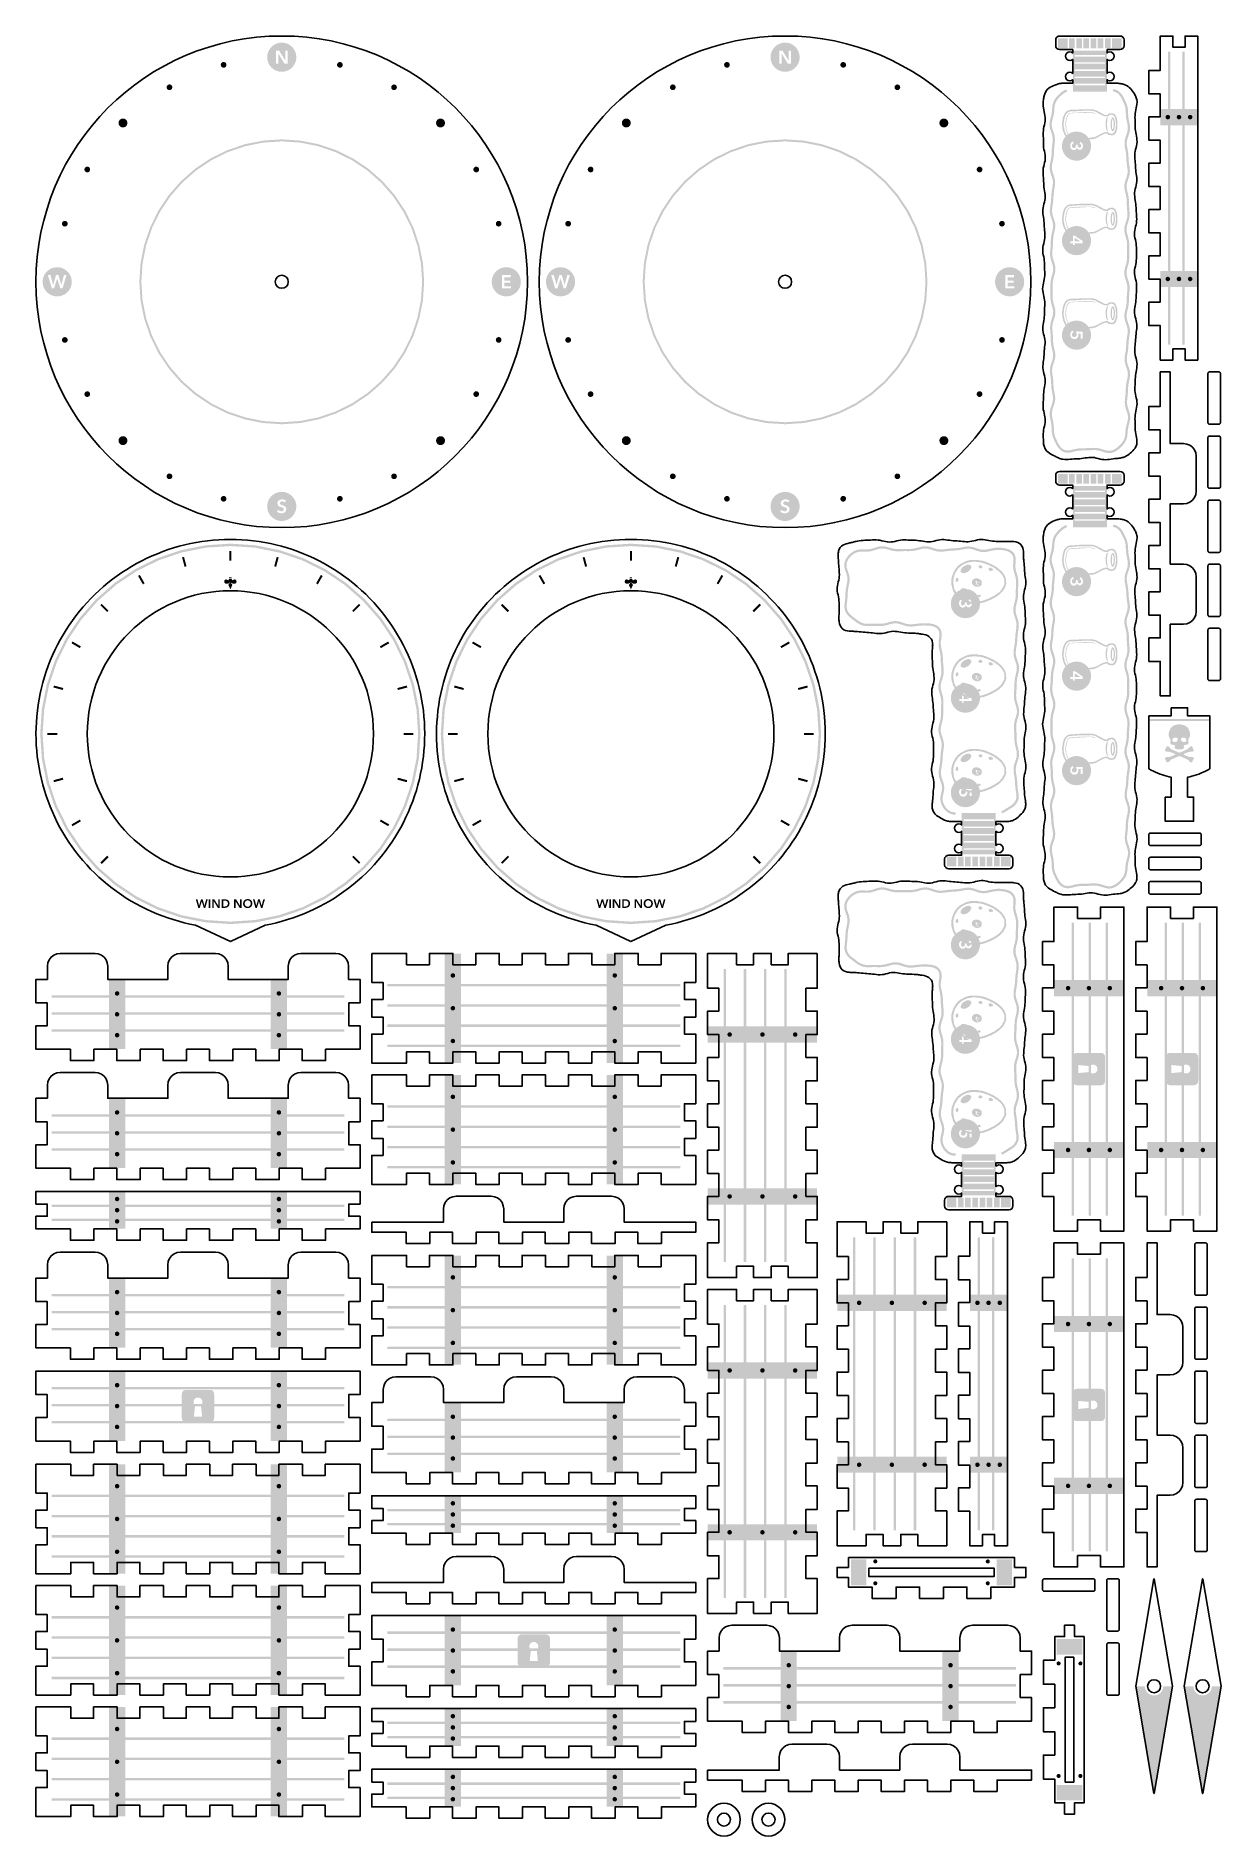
# Model space of a CAD drawing. Header units: millimetres. Extents: x 6 to 299, y 6 to 451.
import ezdxf

# ---------------------------------------------------------------- set-up
doc = ezdxf.new("R2010")
doc.units = ezdxf.units.MM
doc.layers.add('CUT', color=1, linetype='Continuous')
doc.layers.add('RASTER', color=7, linetype='Continuous')

msp = doc.modelspace()

# ---------------------------------------------------------------- hatches: boundary and pattern name
at = {"layer": 'RASTER'}
h = msp.add_hatch(color=7, dxfattribs=at)
h.paths.add_polyline_path([(70.3, 446), (70.269, 445.53), (70.177, 445.068), (70.026, 444.622), (69.818, 444.2), (69.556, 443.808), (69.246, 443.454), (68.892, 443.144), (68.5, 442.882), (68.078, 442.674), (67.632, 442.523), (67.17, 442.431), (66.7, 442.4), (66.23, 442.431), (65.768, 442.523), (65.322, 442.674), (64.9, 442.882), (64.508, 443.144), (64.154, 443.454), (63.844, 443.808), (63.582, 444.2), (63.374, 444.622), (63.223, 445.068), (63.131, 445.53), (63.1, 446), (63.131, 446.47), (63.223, 446.932), (63.374, 447.378), (63.582, 447.8), (63.844, 448.192), (64.154, 448.546), (64.508, 448.856), (64.9, 449.118), (65.322, 449.326), (65.768, 449.477), (66.23, 449.569), (66.7, 449.6), (67.17, 449.569), (67.632, 449.477), (68.078, 449.326), (68.5, 449.118), (68.892, 448.856), (69.246, 448.546), (69.556, 448.192), (69.818, 447.8), (70.026, 447.378), (70.177, 446.932), (70.269, 446.47)])
h.paths.add_polyline_path([(65.262, 447.65), (65.262, 444.387), (65.843, 444.387), (65.843, 446.908), (65.852, 446.908), (67.4, 444.387), (68.138, 444.387), (68.138, 447.65), (67.557, 447.65), (67.557, 445.207), (67.548, 445.207), (66.032, 447.65), (65.262, 447.65)], flags=0)
h = msp.add_hatch(color=7, dxfattribs=at)
h.paths.add_polyline_path([(194.7, 446), (194.669, 445.53), (194.577, 445.068), (194.426, 444.622), (194.218, 444.2), (193.956, 443.808), (193.646, 443.454), (193.292, 443.144), (192.9, 442.882), (192.478, 442.674), (192.032, 442.523), (191.57, 442.431), (191.1, 442.4), (190.63, 442.431), (190.168, 442.523), (189.722, 442.674), (189.3, 442.882), (188.908, 443.144), (188.554, 443.454), (188.244, 443.808), (187.982, 444.2), (187.774, 444.622), (187.623, 445.068), (187.531, 445.53), (187.5, 446), (187.531, 446.47), (187.623, 446.932), (187.774, 447.378), (187.982, 447.8), (188.244, 448.192), (188.554, 448.546), (188.908, 448.856), (189.3, 449.118), (189.722, 449.326), (190.168, 449.477), (190.63, 449.569), (191.1, 449.6), (191.57, 449.569), (192.032, 449.477), (192.478, 449.326), (192.9, 449.118), (193.292, 448.856), (193.646, 448.546), (193.956, 448.192), (194.218, 447.8), (194.426, 447.378), (194.577, 446.932), (194.669, 446.47)])
h.paths.add_polyline_path([(189.662, 447.65), (189.662, 444.387), (190.243, 444.387), (190.243, 446.908), (190.252, 446.908), (191.8, 444.387), (192.538, 444.387), (192.538, 447.65), (191.957, 447.65), (191.957, 445.207), (191.948, 445.207), (190.432, 447.65), (189.662, 447.65)], flags=0)
h = msp.add_hatch(color=7, dxfattribs=at)
h.paths.add_polyline_path([(258.582, 448.211), (274.273, 448.211), (274.273, 450.64), (258.582, 450.64)])
h.paths.add_polyline_path([(260.917, 448.211), (260.917, 450.64), (261.291, 450.64), (261.291, 448.211), (260.917, 448.211)], flags=0)
h.paths.add_polyline_path([(262.692, 448.211), (262.692, 450.64), (263.065, 450.64), (263.065, 448.211), (262.692, 448.211)], flags=0)
h.paths.add_polyline_path([(264.466, 448.211), (264.466, 450.64), (264.84, 450.64), (264.84, 448.211), (264.466, 448.211)], flags=0)
h.paths.add_polyline_path([(266.241, 448.211), (266.241, 450.64), (266.615, 450.64), (266.615, 448.211), (266.241, 448.211)], flags=0)
h.paths.add_polyline_path([(268.016, 448.211), (268.016, 450.64), (268.389, 450.64), (268.389, 448.211), (268.016, 448.211)], flags=0)
h.paths.add_polyline_path([(269.79, 448.211), (269.79, 450.64), (270.164, 450.64), (270.164, 448.211), (269.79, 448.211)], flags=0)
h.paths.add_polyline_path([(271.565, 448.211), (271.565, 450.64), (271.938, 450.64), (271.938, 448.211), (271.565, 448.211)], flags=0)
for points in [[(53.036, 444.109), (53.03, 444.018), (53.012, 443.928), (52.982, 443.841), (52.942, 443.759), (52.891, 443.683), (52.831, 443.614), (52.762, 443.554), (52.686, 443.503), (52.603, 443.462), (52.517, 443.433), (52.427, 443.415), (52.336, 443.409), (52.244, 443.415), (52.154, 443.433), (52.068, 443.462), (51.986, 443.503), (51.909, 443.554), (51.841, 443.614), (51.78, 443.683), (51.729, 443.759), (51.689, 443.841), (51.659, 443.928), (51.642, 444.018), (51.636, 444.109), (51.642, 444.2), (51.659, 444.29), (51.689, 444.377), (51.729, 444.459), (51.78, 444.535), (51.841, 444.604), (51.909, 444.664), (51.986, 444.715), (52.068, 444.756), (52.154, 444.785), (52.244, 444.803), (52.336, 444.809), (52.427, 444.803), (52.517, 444.785), (52.603, 444.756), (52.686, 444.715), (52.762, 444.664), (52.831, 444.604), (52.891, 444.535), (52.942, 444.459), (52.982, 444.377), (53.012, 444.29), (53.03, 444.2)], [(81.764, 444.109), (81.758, 444.018), (81.741, 443.928), (81.711, 443.841), (81.671, 443.759), (81.62, 443.683), (81.559, 443.614), (81.491, 443.554), (81.414, 443.503), (81.332, 443.462), (81.246, 443.433), (81.156, 443.415), (81.064, 443.409), (80.973, 443.415), (80.883, 443.433), (80.797, 443.462), (80.714, 443.503), (80.638, 443.554), (80.569, 443.614), (80.509, 443.683), (80.458, 443.759), (80.418, 443.841), (80.388, 443.928), (80.37, 444.018), (80.364, 444.109), (80.37, 444.2), (80.388, 444.29), (80.418, 444.377), (80.458, 444.459), (80.509, 444.535), (80.569, 444.604), (80.638, 444.664), (80.714, 444.715), (80.797, 444.756), (80.883, 444.785), (80.973, 444.803), (81.064, 444.809), (81.156, 444.803), (81.246, 444.785), (81.332, 444.756), (81.414, 444.715), (81.491, 444.664), (81.559, 444.604), (81.62, 444.535), (81.671, 444.459), (81.711, 444.377), (81.741, 444.29), (81.758, 444.2)], [(177.436, 444.109), (177.43, 444.018), (177.412, 443.928), (177.382, 443.841), (177.342, 443.759), (177.291, 443.683), (177.231, 443.614), (177.162, 443.554), (177.086, 443.503), (177.003, 443.462), (176.917, 443.433), (176.827, 443.415), (176.736, 443.409), (176.644, 443.415), (176.554, 443.433), (176.468, 443.462), (176.386, 443.503), (176.309, 443.554), (176.241, 443.614), (176.18, 443.683), (176.129, 443.759), (176.089, 443.841), (176.059, 443.928), (176.042, 444.018), (176.036, 444.109), (176.042, 444.2), (176.059, 444.29), (176.089, 444.377), (176.129, 444.459), (176.18, 444.535), (176.241, 444.604), (176.309, 444.664), (176.386, 444.715), (176.468, 444.756), (176.554, 444.785), (176.644, 444.803), (176.736, 444.809), (176.827, 444.803), (176.917, 444.785), (177.003, 444.756), (177.086, 444.715), (177.162, 444.664), (177.231, 444.604), (177.291, 444.535), (177.342, 444.459), (177.382, 444.377), (177.412, 444.29), (177.43, 444.2)], [(206.164, 444.109), (206.158, 444.018), (206.141, 443.928), (206.111, 443.841), (206.071, 443.759), (206.02, 443.683), (205.959, 443.614), (205.891, 443.554), (205.814, 443.503), (205.732, 443.462), (205.646, 443.433), (205.556, 443.415), (205.464, 443.409), (205.373, 443.415), (205.283, 443.433), (205.197, 443.462), (205.114, 443.503), (205.038, 443.554), (204.969, 443.614), (204.909, 443.683), (204.858, 443.759), (204.818, 443.841), (204.788, 443.928), (204.77, 444.018), (204.764, 444.109), (204.77, 444.2), (204.788, 444.29), (204.818, 444.377), (204.858, 444.459), (204.909, 444.535), (204.969, 444.604), (205.038, 444.664), (205.114, 444.715), (205.197, 444.756), (205.283, 444.785), (205.373, 444.803), (205.464, 444.809), (205.556, 444.803), (205.646, 444.785), (205.732, 444.756), (205.814, 444.715), (205.891, 444.664), (205.959, 444.604), (206.02, 444.535), (206.071, 444.459), (206.111, 444.377), (206.141, 444.29), (206.158, 444.2)], [(286.356, 447.4), (286.356, 375), (285.756, 375), (285.756, 447.4)], [(289.856, 447.4), (289.856, 375), (289.256, 375), (289.256, 447.4)], [(39.65, 438.564), (39.644, 438.473), (39.626, 438.383), (39.597, 438.297), (39.556, 438.214), (39.505, 438.138), (39.445, 438.069), (39.376, 438.009), (39.3, 437.958), (39.218, 437.918), (39.131, 437.888), (39.041, 437.87), (38.95, 437.864), (38.859, 437.87), (38.769, 437.888), (38.682, 437.918), (38.6, 437.958), (38.524, 438.009), (38.455, 438.069), (38.395, 438.138), (38.344, 438.214), (38.303, 438.297), (38.274, 438.383), (38.256, 438.473), (38.25, 438.564), (38.256, 438.656), (38.274, 438.746), (38.303, 438.832), (38.344, 438.914), (38.395, 438.991), (38.455, 439.059), (38.524, 439.12), (38.6, 439.171), (38.682, 439.211), (38.769, 439.241), (38.859, 439.258), (38.95, 439.264), (39.041, 439.258), (39.131, 439.241), (39.218, 439.211), (39.3, 439.171), (39.376, 439.12), (39.445, 439.059), (39.505, 438.991), (39.556, 438.914), (39.597, 438.832), (39.626, 438.746), (39.644, 438.656)], [(95.15, 438.564), (95.144, 438.473), (95.126, 438.383), (95.097, 438.297), (95.056, 438.214), (95.005, 438.138), (94.945, 438.069), (94.876, 438.009), (94.8, 437.958), (94.718, 437.918), (94.631, 437.888), (94.541, 437.87), (94.45, 437.864), (94.359, 437.87), (94.269, 437.888), (94.182, 437.918), (94.1, 437.958), (94.024, 438.009), (93.955, 438.069), (93.895, 438.138), (93.844, 438.214), (93.803, 438.297), (93.774, 438.383), (93.756, 438.473), (93.75, 438.564), (93.756, 438.656), (93.774, 438.746), (93.803, 438.832), (93.844, 438.914), (93.895, 438.991), (93.955, 439.059), (94.024, 439.12), (94.1, 439.171), (94.182, 439.211), (94.269, 439.241), (94.359, 439.258), (94.45, 439.264), (94.541, 439.258), (94.631, 439.241), (94.718, 439.211), (94.8, 439.171), (94.876, 439.12), (94.945, 439.059), (95.005, 438.991), (95.056, 438.914), (95.097, 438.832), (95.126, 438.746), (95.144, 438.656)], [(164.05, 438.564), (164.044, 438.473), (164.026, 438.383), (163.997, 438.297), (163.956, 438.214), (163.905, 438.138), (163.845, 438.069), (163.776, 438.009), (163.7, 437.958), (163.618, 437.918), (163.531, 437.888), (163.441, 437.87), (163.35, 437.864), (163.259, 437.87), (163.169, 437.888), (163.082, 437.918), (163, 437.958), (162.924, 438.009), (162.855, 438.069), (162.795, 438.138), (162.744, 438.214), (162.703, 438.297), (162.674, 438.383), (162.656, 438.473), (162.65, 438.564), (162.656, 438.656), (162.674, 438.746), (162.703, 438.832), (162.744, 438.914), (162.795, 438.991), (162.855, 439.059), (162.924, 439.12), (163, 439.171), (163.082, 439.211), (163.169, 439.241), (163.259, 439.258), (163.35, 439.264), (163.441, 439.258), (163.531, 439.241), (163.618, 439.211), (163.7, 439.171), (163.776, 439.12), (163.845, 439.059), (163.905, 438.991), (163.956, 438.914), (163.997, 438.832), (164.026, 438.746), (164.044, 438.656)], [(219.55, 438.564), (219.544, 438.473), (219.526, 438.383), (219.497, 438.297), (219.456, 438.214), (219.405, 438.138), (219.345, 438.069), (219.276, 438.009), (219.2, 437.958), (219.118, 437.918), (219.031, 437.888), (218.941, 437.87), (218.85, 437.864), (218.759, 437.87), (218.669, 437.888), (218.582, 437.918), (218.5, 437.958), (218.424, 438.009), (218.355, 438.069), (218.295, 438.138), (218.244, 438.214), (218.203, 438.297), (218.174, 438.383), (218.156, 438.473), (218.15, 438.564), (218.156, 438.656), (218.174, 438.746), (218.203, 438.832), (218.244, 438.914), (218.295, 438.991), (218.355, 439.059), (218.424, 439.12), (218.5, 439.171), (218.582, 439.211), (218.669, 439.241), (218.759, 439.258), (218.85, 439.264), (218.941, 439.258), (219.031, 439.241), (219.118, 439.211), (219.2, 439.171), (219.276, 439.12), (219.345, 439.059), (219.405, 438.991), (219.456, 438.914), (219.497, 438.832), (219.526, 438.746), (219.544, 438.656)], [(272.103, 437.571), (272.601, 437.463), (273.018, 437.27), (273.379, 437.008), (273.681, 436.701), (273.928, 436.372), (274.133, 436.034), (274.312, 435.695), (274.481, 435.353), (274.649, 435.001), (274.819, 434.63), (274.984, 434.23), (275.127, 433.792), (275.235, 433.303), (275.264, 433.049), (275.29, 432.782), (275.315, 432.229), (275.344, 431.665), (275.396, 431.093), (275.485, 430.52), (275.599, 429.955), (275.715, 429.404), (275.795, 428.87), (275.813, 428.35), (275.753, 427.831), (275.618, 427.302), (275.433, 426.755), (275.238, 426.189), (275.081, 425.605), (274.998, 425.01), (275.001, 424.416), (275.073, 423.833), (275.178, 423.267), (275.281, 422.715), (275.359, 422.17), (275.407, 421.625), (275.436, 421.072), (275.467, 420.51), (275.516, 419.941), (275.59, 419.375), (275.674, 418.818), (275.741, 418.276), (275.762, 417.747), (275.717, 417.225), (275.6, 416.698), (275.427, 416.155), (275.233, 415.594), (275.064, 415.014), (274.965, 414.419), (274.957, 413.819), (275.035, 413.229), (275.164, 412.656), (275.303, 412.1), (275.418, 411.556), (275.493, 411.018), (275.53, 410.476), (275.545, 409.924), (275.559, 409.363), (275.588, 408.798), (275.633, 408.236), (275.677, 407.685), (275.694, 407.147), (275.661, 406.619), (275.566, 406.09), (275.415, 405.551), (275.234, 404.995), (275.065, 404.42), (274.954, 403.827), (274.934, 403.226), (275.008, 402.63), (275.15, 402.05), (275.316, 401.489), (275.465, 400.944), (275.568, 400.41), (275.619, 399.877), (275.626, 399.336), (275.61, 398.784), (275.596, 398.222), (275.596, 397.658), (275.608, 397.099), (275.613, 396.55), (275.588, 396.013), (275.516, 395.48), (275.393, 394.941), (275.236, 394.39), (275.079, 393.821), (274.965, 393.233), (274.932, 392.633), (274.997, 392.034), (275.141, 391.449), (275.323, 390.882), (275.498, 390.334), (275.628, 389.801), (275.696, 389.274), (275.703, 388.744), (275.667, 388.201), (275.614, 387.646), (275.568, 387.081), (275.541, 386.516), (275.525, 385.957), (275.502, 385.409), (275.451, 384.868), (275.361, 384.328), (275.237, 383.78), (275.102, 383.217), (274.995, 382.636), (274.954, 382.041), (275.004, 381.442), (275.14, 380.852), (275.327, 380.281), (275.518, 379.728), (275.67, 379.193), (275.756, 378.67), (275.769, 378.148), (275.722, 377.615), (275.638, 377.066), (275.55, 376.504), (275.48, 375.935), (275.437, 375.368), (275.408, 374.808), (275.375, 374.258), (275.318, 373.713), (275.232, 373.166), (275.13, 372.608), (275.04, 372.035), (274.997, 371.447), (275.033, 370.852), (275.152, 370.261), (275.331, 369.684), (275.527, 369.127), (275.694, 368.588), (275.797, 368.065), (275.821, 367.548), (275.77, 367.023), (275.666, 366.483), (275.541, 365.925), (275.431, 365.355), (275.354, 364.781), (275.313, 364.21), (275.29, 363.649), (275.264, 363.097), (275.22, 362.548), (275.158, 361.995), (275.095, 361.43), (275.059, 360.851), (275.082, 360.262), (275.179, 359.672), (275.339, 359.093), (275.528, 358.53), (275.7, 357.987), (275.816, 357.461), (275.852, 356.946), (275.805, 356.428), (275.691, 355.894), (275.541, 355.342), (275.394, 354.774), (275.283, 354.196), (275.223, 353.626), (275.2, 353.338), (275.187, 353.07), (275.136, 352.569), (275.052, 352.12), (274.927, 351.717), (274.764, 351.357), (274.571, 351.033), (274.355, 350.738), (274.119, 350.459), (273.864, 350.186), (273.585, 349.911), (273.273, 349.632), (272.918, 349.356), (272.514, 349.101), (272.06, 348.894), (271.554, 348.766), (271.294, 348.75), (271.039, 348.751), (270.525, 348.833), (270.006, 348.973), (269.47, 349.143), (268.918, 349.301), (268.355, 349.417), (267.789, 349.473), (267.229, 349.477), (266.681, 349.45), (266.144, 349.416), (265.612, 349.394), (265.079, 349.387), (264.538, 349.383), (263.986, 349.364), (263.428, 349.308), (262.869, 349.207), (262.32, 349.071), (261.782, 348.928), (261.509, 348.873), (261.24, 348.831), (260.723, 348.831), (260.255, 348.934), (259.838, 349.127), (259.477, 349.389), (259.175, 349.696), (258.927, 350.026), (258.722, 350.363), (258.544, 350.702), (258.375, 351.045), (258.207, 351.397), (258.036, 351.767), (257.872, 352.167), (257.728, 352.605), (257.621, 353.094), (257.592, 353.348), (257.566, 353.616), (257.54, 354.168), (257.512, 354.732), (257.459, 355.305), (257.371, 355.877), (257.256, 356.442), (257.141, 356.993), (257.06, 357.527), (257.043, 358.048), (257.103, 358.566), (257.238, 359.095), (257.423, 359.642), (257.618, 360.208), (257.775, 360.792), (257.858, 361.387), (257.855, 361.982), (257.783, 362.564), (257.678, 363.13), (257.575, 363.683), (257.497, 364.227), (257.448, 364.772), (257.419, 365.325), (257.389, 365.888), (257.34, 366.456), (257.266, 367.023), (257.182, 367.579), (257.114, 368.122), (257.093, 368.65), (257.139, 369.172), (257.256, 369.699), (257.429, 370.242), (257.623, 370.803), (257.792, 371.383), (257.891, 371.978), (257.898, 372.578), (257.821, 373.168), (257.692, 373.741), (257.553, 374.298), (257.438, 374.841), (257.363, 375.379), (257.325, 375.921), (257.311, 376.473), (257.297, 377.034), (257.268, 377.599), (257.223, 378.161), (257.179, 378.712), (257.162, 379.25), (257.195, 379.778), (257.29, 380.307), (257.441, 380.847), (257.622, 381.402), (257.791, 381.977), (257.902, 382.57), (257.922, 383.172), (257.848, 383.768), (257.706, 384.348), (257.54, 384.909), (257.391, 385.453), (257.288, 385.988), (257.237, 386.521), (257.23, 387.061), (257.245, 387.613), (257.26, 388.175), (257.26, 388.739), (257.248, 389.298), (257.243, 389.847), (257.268, 390.384), (257.34, 390.918), (257.462, 391.456), (257.619, 392.007), (257.777, 392.576), (257.891, 393.164), (257.924, 393.764), (257.859, 394.363), (257.715, 394.949), (257.533, 395.515), (257.358, 396.063), (257.228, 396.596), (257.16, 397.123), (257.153, 397.653), (257.189, 398.196), (257.242, 398.752), (257.288, 399.316), (257.315, 399.881), (257.331, 400.44), (257.354, 400.988), (257.405, 401.529), (257.495, 402.069), (257.619, 402.617), (257.754, 403.18), (257.861, 403.761), (257.902, 404.356), (257.851, 404.955), (257.716, 405.545), (257.529, 406.117), (257.338, 406.669), (257.186, 407.204), (257.1, 407.727), (257.086, 408.25), (257.134, 408.783), (257.218, 409.331), (257.306, 409.893), (257.376, 410.462), (257.419, 411.029), (257.447, 411.589), (257.481, 412.14), (257.538, 412.684), (257.624, 413.231), (257.726, 413.789), (257.816, 414.362), (257.858, 414.95), (257.823, 415.546), (257.704, 416.137), (257.525, 416.713), (257.329, 417.271), (257.162, 417.809), (257.059, 418.332), (257.035, 418.849), (257.086, 419.374), (257.19, 419.915), (257.314, 420.472), (257.425, 421.042), (257.501, 421.616), (257.543, 422.187), (257.565, 422.748), (257.591, 423.3), (257.635, 423.849), (257.698, 424.402), (257.761, 424.967), (257.797, 425.546), (257.774, 426.135), (257.677, 426.725), (257.516, 427.305), (257.328, 427.867), (257.155, 428.411), (257.04, 428.936), (257.004, 429.451), (257.05, 429.969), (257.165, 430.503), (257.315, 431.055), (257.462, 431.623), (257.573, 432.201), (257.633, 432.771), (257.655, 433.059), (257.669, 433.327), (257.72, 433.828), (257.804, 434.277), (257.929, 434.68), (258.092, 435.04), (258.285, 435.364), (258.501, 435.66), (258.737, 435.938), (258.991, 436.211), (259.271, 436.486), (259.583, 436.765), (259.938, 437.041), (260.342, 437.297), (260.82, 437.513), (260.588, 438.023), (260.077, 437.79), (259.617, 437.5), (259.225, 437.196), (258.888, 436.895), (258.59, 436.602), (258.318, 436.311), (258.06, 436.006), (257.817, 435.673), (257.594, 435.298), (257.405, 434.878), (257.26, 434.411), (257.165, 433.908), (257.11, 433.374), (257.096, 433.095), (257.075, 432.825), (257.018, 432.284), (256.915, 431.746), (256.773, 431.199), (256.62, 430.635), (256.496, 430.053), (256.443, 429.456), (256.485, 428.856), (256.614, 428.266), (256.795, 427.693), (256.981, 427.14), (257.129, 426.604), (257.216, 426.079), (257.236, 425.552), (257.203, 425.016), (257.141, 424.465), (257.078, 423.903), (257.032, 423.336), (257.006, 422.773), (256.983, 422.218), (256.944, 421.673), (256.872, 421.132), (256.766, 420.587), (256.641, 420.028), (256.531, 419.454), (256.475, 418.863), (256.503, 418.264), (256.619, 417.672), (256.797, 417.095), (256.993, 416.537), (257.161, 415.998), (257.267, 415.473), (257.298, 414.953), (257.26, 414.426), (257.173, 413.883), (257.071, 413.325), (256.983, 412.757), (256.923, 412.186), (256.888, 411.621), (256.86, 411.065), (256.818, 410.517), (256.751, 409.97), (256.664, 409.417), (256.578, 408.85), (256.526, 408.267), (256.542, 407.674), (256.639, 407.082), (256.804, 406.501), (256.998, 405.938), (257.176, 405.394), (257.298, 404.868), (257.341, 404.352), (257.305, 403.832), (257.206, 403.297), (257.073, 402.744), (256.945, 402.177), (256.849, 401.601), (256.795, 401.026), (256.771, 400.459), (256.755, 399.902), (256.729, 399.352), (256.684, 398.801), (256.631, 398.241), (256.593, 397.668), (256.601, 397.083), (256.677, 396.494), (256.819, 395.912), (256.999, 395.344), (257.176, 394.795), (257.307, 394.265), (257.363, 393.749), (257.335, 393.233), (257.232, 392.705), (257.08, 392.159), (256.919, 391.595), (256.788, 391.018), (256.71, 390.435), (256.682, 389.857), (256.688, 389.29), (256.699, 388.733), (256.699, 388.182), (256.685, 387.628), (256.67, 387.065), (256.678, 386.49), (256.733, 385.908), (256.845, 385.326), (257.001, 384.755), (257.165, 384.201), (257.297, 383.665), (257.362, 383.146), (257.345, 382.632), (257.246, 382.109), (257.087, 381.568), (256.905, 381.009), (256.744, 380.433), (256.639, 379.846), (256.601, 379.259), (256.619, 378.681), (256.664, 378.117), (256.709, 377.563), (256.737, 377.013), (256.751, 376.458), (256.766, 375.894), (256.805, 375.321), (256.886, 374.744), (257.007, 374.171), (257.147, 373.612), (257.269, 373.07), (257.339, 372.544), (257.333, 372.028), (257.245, 371.508), (257.089, 370.973), (256.897, 370.418), (256.715, 369.845), (256.585, 369.257), (256.533, 368.664), (256.556, 368.076), (256.626, 367.503), (256.711, 366.944), (256.783, 366.395), (256.83, 365.848), (256.86, 365.295), (256.889, 364.733), (256.94, 364.162), (257.022, 363.591), (257.127, 363.028), (257.229, 362.478), (257.296, 361.945), (257.299, 361.424), (257.226, 360.904), (257.082, 360.373), (256.893, 359.823), (256.7, 359.254), (256.552, 358.668), (256.483, 358.071), (256.502, 357.476), (256.59, 356.894), (256.707, 356.329), (256.82, 355.779), (256.903, 355.236), (256.953, 354.693), (256.981, 354.141), (257.006, 353.581), (257.034, 353.288), (257.07, 352.992), (257.187, 352.458), (257.346, 351.974), (257.522, 351.544), (257.699, 351.159), (257.871, 350.8), (258.044, 350.448), (258.235, 350.086), (258.464, 349.71), (258.751, 349.329), (259.112, 348.963), (259.556, 348.643), (260.078, 348.402), (260.663, 348.274), (261.269, 348.272), (261.606, 348.321), (261.915, 348.384), (262.459, 348.528), (262.987, 348.659), (263.506, 348.753), (264.024, 348.805), (264.549, 348.823), (265.085, 348.826), (265.628, 348.834), (266.173, 348.857), (266.713, 348.89), (267.242, 348.917), (267.759, 348.914), (268.27, 348.863), (268.784, 348.757), (269.308, 348.606), (269.849, 348.436), (270.407, 348.285), (270.98, 348.194), (271.311, 348.189), (271.657, 348.215), (272.244, 348.365), (272.779, 348.607), (273.239, 348.897), (273.631, 349.201), (273.968, 349.502), (274.266, 349.795), (274.538, 350.087), (274.795, 350.391), (275.039, 350.725), (275.261, 351.099), (275.451, 351.52), (275.596, 351.986), (275.691, 352.489), (275.746, 353.023), (275.76, 353.302), (275.781, 353.572), (275.838, 354.114), (275.941, 354.651), (276.083, 355.198), (276.236, 355.762), (276.36, 356.344), (276.412, 356.941), (276.371, 357.541), (276.242, 358.132), (276.061, 358.704), (275.875, 359.257), (275.726, 359.793), (275.64, 360.319), (275.619, 360.845), (275.653, 361.381), (275.715, 361.932), (275.778, 362.494), (275.824, 363.061), (275.85, 363.625), (275.873, 364.179), (275.912, 364.724), (275.984, 365.265), (276.09, 365.811), (276.214, 366.369), (276.325, 366.944), (276.381, 367.534), (276.353, 368.133), (276.237, 368.725), (276.059, 369.303), (275.863, 369.86), (275.694, 370.4), (275.588, 370.924), (275.558, 371.444), (275.596, 371.971), (275.682, 372.514), (275.785, 373.072), (275.873, 373.64), (275.933, 374.211), (275.968, 374.777), (275.996, 375.332), (276.038, 375.88), (276.105, 376.427), (276.192, 376.98), (276.278, 377.548), (276.33, 378.13), (276.314, 378.723), (276.217, 379.316), (276.052, 379.896), (275.858, 380.459), (275.68, 381.003), (275.558, 381.529), (275.514, 382.045), (275.551, 382.566), (275.65, 383.101), (275.783, 383.653), (275.911, 384.22), (276.007, 384.796), (276.061, 385.371), (276.085, 385.938), (276.101, 386.495), (276.127, 387.045), (276.172, 387.596), (276.225, 388.156), (276.263, 388.729), (276.254, 389.314), (276.179, 389.903), (276.037, 390.486), (275.857, 391.053), (275.68, 391.602), (275.548, 392.132), (275.492, 392.648), (275.521, 393.164), (275.624, 393.692), (275.776, 394.238), (275.936, 394.802), (276.067, 395.38), (276.146, 395.962), (276.173, 396.54), (276.168, 397.107), (276.157, 397.664), (276.156, 398.215), (276.171, 398.769), (276.186, 399.332), (276.178, 399.907), (276.123, 400.49), (276.01, 401.071), (275.855, 401.642), (275.691, 402.196), (275.559, 402.732), (275.493, 403.251), (275.511, 403.765), (275.61, 404.288), (275.769, 404.829), (275.951, 405.388), (276.112, 405.965), (276.217, 406.551), (276.254, 407.138), (276.236, 407.716), (276.192, 408.281), (276.147, 408.835), (276.119, 409.385), (276.105, 409.939), (276.09, 410.503), (276.051, 411.076), (275.97, 411.654), (275.849, 412.226), (275.709, 412.785), (275.586, 413.328), (275.517, 413.853), (275.523, 414.369), (275.61, 414.889), (275.767, 415.424), (275.959, 415.979), (276.141, 416.552), (276.271, 417.14), (276.323, 417.734), (276.3, 418.321), (276.229, 418.894), (276.145, 419.453), (276.073, 420.002), (276.026, 420.549), (275.996, 421.102), (275.966, 421.665), (275.916, 422.235), (275.834, 422.806), (275.729, 423.369), (275.626, 423.919), (275.56, 424.452), (275.557, 424.973), (275.63, 425.493), (275.774, 426.025), (275.963, 426.574), (276.156, 427.143), (276.304, 427.729), (276.373, 428.327), (276.353, 428.921), (276.266, 429.503), (276.148, 430.068), (276.036, 430.618), (275.953, 431.161), (275.903, 431.705), (275.875, 432.256), (275.85, 432.817), (275.821, 433.109), (275.786, 433.405), (275.668, 433.939), (275.51, 434.423), (275.334, 434.853), (275.157, 435.238), (274.985, 435.597), (274.811, 435.95), (274.621, 436.311), (274.392, 436.687), (274.105, 437.068), (273.743, 437.434), (273.3, 437.755), (272.778, 437.995), (272.223, 438.118)], [(293.056, 433.2), (293.056, 429.2), (283.856, 429.2), (283.856, 433.2)], [(286.246, 431.2), (286.241, 431.128), (286.227, 431.058), (286.204, 430.99), (286.172, 430.925), (286.132, 430.865), (286.085, 430.811), (286.031, 430.764), (285.971, 430.724), (285.906, 430.692), (285.838, 430.669), (285.768, 430.655), (285.696, 430.65), (285.624, 430.655), (285.554, 430.669), (285.485, 430.692), (285.421, 430.724), (285.361, 430.764), (285.307, 430.811), (285.26, 430.865), (285.22, 430.925), (285.188, 430.99), (285.165, 431.058), (285.151, 431.128), (285.146, 431.2), (285.151, 431.272), (285.165, 431.342), (285.188, 431.41), (285.22, 431.475), (285.26, 431.535), (285.307, 431.589), (285.361, 431.636), (285.421, 431.676), (285.485, 431.708), (285.554, 431.731), (285.624, 431.745), (285.696, 431.75), (285.768, 431.745), (285.838, 431.731), (285.906, 431.708), (285.971, 431.676), (286.031, 431.636), (286.085, 431.589), (286.132, 431.535), (286.172, 431.475), (286.204, 431.41), (286.227, 431.342), (286.241, 431.272)], [(289.006, 431.2), (289.001, 431.128), (288.987, 431.058), (288.964, 430.99), (288.932, 430.925), (288.892, 430.865), (288.845, 430.811), (288.791, 430.764), (288.731, 430.724), (288.666, 430.692), (288.598, 430.669), (288.528, 430.655), (288.456, 430.65), (288.384, 430.655), (288.314, 430.669), (288.245, 430.692), (288.181, 430.724), (288.121, 430.764), (288.067, 430.811), (288.02, 430.865), (287.98, 430.925), (287.948, 430.99), (287.925, 431.058), (287.911, 431.128), (287.906, 431.2), (287.911, 431.272), (287.925, 431.342), (287.948, 431.41), (287.98, 431.475), (288.02, 431.535), (288.067, 431.589), (288.121, 431.636), (288.181, 431.676), (288.245, 431.708), (288.314, 431.731), (288.384, 431.745), (288.456, 431.75), (288.528, 431.745), (288.598, 431.731), (288.666, 431.708), (288.731, 431.676), (288.791, 431.636), (288.845, 431.589), (288.892, 431.535), (288.932, 431.475), (288.964, 431.41), (288.987, 431.342), (289.001, 431.272)], [(291.766, 431.2), (291.761, 431.128), (291.747, 431.058), (291.724, 430.99), (291.692, 430.925), (291.652, 430.865), (291.605, 430.811), (291.551, 430.764), (291.491, 430.724), (291.426, 430.692), (291.358, 430.669), (291.288, 430.655), (291.216, 430.65), (291.144, 430.655), (291.074, 430.669), (291.005, 430.692), (290.941, 430.724), (290.881, 430.764), (290.827, 430.811), (290.78, 430.865), (290.74, 430.925), (290.708, 430.99), (290.685, 431.058), (290.671, 431.128), (290.666, 431.2), (290.671, 431.272), (290.685, 431.342), (290.708, 431.41), (290.74, 431.475), (290.78, 431.535), (290.827, 431.589), (290.881, 431.636), (290.941, 431.676), (291.005, 431.708), (291.074, 431.731), (291.144, 431.745), (291.216, 431.75), (291.288, 431.745), (291.358, 431.731), (291.426, 431.708), (291.491, 431.676), (291.551, 431.636), (291.605, 431.589), (291.652, 431.535), (291.692, 431.475), (291.724, 431.41), (291.747, 431.342), (291.761, 431.272)], [(28.556, 429.744), (28.546, 429.601), (28.518, 429.46), (28.472, 429.323), (28.408, 429.194), (28.328, 429.075), (28.233, 428.967), (28.125, 428.872), (28.006, 428.792), (27.877, 428.728), (27.74, 428.682), (27.599, 428.654), (27.456, 428.644), (27.312, 428.654), (27.171, 428.682), (27.035, 428.728), (26.906, 428.792), (26.786, 428.872), (26.678, 428.967), (26.583, 429.075), (26.503, 429.194), (26.439, 429.323), (26.393, 429.46), (26.365, 429.601), (26.356, 429.744), (26.365, 429.888), (26.393, 430.029), (26.439, 430.165), (26.503, 430.294), (26.583, 430.414), (26.678, 430.522), (26.786, 430.617), (26.906, 430.697), (27.035, 430.761), (27.171, 430.807), (27.312, 430.835), (27.456, 430.844), (27.599, 430.835), (27.74, 430.807), (27.877, 430.761), (28.006, 430.697), (28.125, 430.617), (28.233, 430.522), (28.328, 430.414), (28.408, 430.294), (28.472, 430.165), (28.518, 430.029), (28.546, 429.888)], [(107.044, 429.744), (107.035, 429.601), (107.007, 429.46), (106.961, 429.323), (106.897, 429.194), (106.817, 429.075), (106.722, 428.967), (106.614, 428.872), (106.494, 428.792), (106.365, 428.728), (106.229, 428.682), (106.088, 428.654), (105.944, 428.644), (105.801, 428.654), (105.66, 428.682), (105.523, 428.728), (105.394, 428.792), (105.275, 428.872), (105.167, 428.967), (105.072, 429.075), (104.992, 429.194), (104.928, 429.323), (104.882, 429.46), (104.854, 429.601), (104.844, 429.744), (104.854, 429.888), (104.882, 430.029), (104.928, 430.165), (104.992, 430.294), (105.072, 430.414), (105.167, 430.522), (105.275, 430.617), (105.394, 430.697), (105.523, 430.761), (105.66, 430.807), (105.801, 430.835), (105.944, 430.844), (106.088, 430.835), (106.229, 430.807), (106.365, 430.761), (106.494, 430.697), (106.614, 430.617), (106.722, 430.522), (106.817, 430.414), (106.897, 430.294), (106.961, 430.165), (107.007, 430.029), (107.035, 429.888)], [(152.956, 429.744), (152.946, 429.601), (152.918, 429.46), (152.872, 429.323), (152.808, 429.194), (152.728, 429.075), (152.633, 428.967), (152.525, 428.872), (152.406, 428.792), (152.277, 428.728), (152.14, 428.682), (151.999, 428.654), (151.856, 428.644), (151.712, 428.654), (151.571, 428.682), (151.435, 428.728), (151.306, 428.792), (151.186, 428.872), (151.078, 428.967), (150.983, 429.075), (150.903, 429.194), (150.839, 429.323), (150.793, 429.46), (150.765, 429.601), (150.756, 429.744), (150.765, 429.888), (150.793, 430.029), (150.839, 430.165), (150.903, 430.294), (150.983, 430.414), (151.078, 430.522), (151.186, 430.617), (151.306, 430.697), (151.435, 430.761), (151.571, 430.807), (151.712, 430.835), (151.856, 430.844), (151.999, 430.835), (152.14, 430.807), (152.277, 430.761), (152.406, 430.697), (152.525, 430.617), (152.633, 430.522), (152.728, 430.414), (152.808, 430.294), (152.872, 430.165), (152.918, 430.029), (152.946, 429.888)], [(231.444, 429.744), (231.435, 429.601), (231.407, 429.46), (231.361, 429.323), (231.297, 429.194), (231.217, 429.075), (231.122, 428.967), (231.014, 428.872), (230.894, 428.792), (230.765, 428.728), (230.629, 428.682), (230.488, 428.654), (230.344, 428.644), (230.201, 428.654), (230.06, 428.682), (229.923, 428.728), (229.794, 428.792), (229.675, 428.872), (229.567, 428.967), (229.472, 429.075), (229.392, 429.194), (229.328, 429.323), (229.282, 429.46), (229.254, 429.601), (229.244, 429.744), (229.254, 429.888), (229.282, 430.029), (229.328, 430.165), (229.392, 430.294), (229.472, 430.414), (229.567, 430.522), (229.675, 430.617), (229.794, 430.697), (229.923, 430.761), (230.06, 430.807), (230.201, 430.835), (230.344, 430.844), (230.488, 430.835), (230.629, 430.807), (230.765, 430.761), (230.894, 430.697), (231.014, 430.617), (231.122, 430.522), (231.217, 430.414), (231.297, 430.294), (231.361, 430.165), (231.407, 430.029), (231.435, 429.888)], [(19.336, 418.25), (19.33, 418.159), (19.312, 418.069), (19.282, 417.982), (19.242, 417.9), (19.191, 417.824), (19.131, 417.755), (19.062, 417.695), (18.986, 417.644), (18.903, 417.603), (18.817, 417.574), (18.727, 417.556), (18.636, 417.55), (18.544, 417.556), (18.454, 417.574), (18.368, 417.603), (18.286, 417.644), (18.209, 417.695), (18.141, 417.755), (18.08, 417.824), (18.029, 417.9), (17.989, 417.982), (17.959, 418.069), (17.942, 418.159), (17.936, 418.25), (17.942, 418.341), (17.959, 418.431), (17.989, 418.518), (18.029, 418.6), (18.08, 418.676), (18.141, 418.745), (18.209, 418.805), (18.286, 418.856), (18.368, 418.897), (18.454, 418.926), (18.544, 418.944), (18.636, 418.95), (18.727, 418.944), (18.817, 418.926), (18.903, 418.897), (18.986, 418.856), (19.062, 418.805), (19.131, 418.745), (19.191, 418.676), (19.242, 418.6), (19.282, 418.518), (19.312, 418.431), (19.33, 418.341)], [(115.464, 418.25), (115.458, 418.159), (115.441, 418.069), (115.411, 417.982), (115.371, 417.9), (115.32, 417.824), (115.259, 417.755), (115.191, 417.695), (115.114, 417.644), (115.032, 417.603), (114.946, 417.574), (114.856, 417.556), (114.764, 417.55), (114.673, 417.556), (114.583, 417.574), (114.497, 417.603), (114.414, 417.644), (114.338, 417.695), (114.269, 417.755), (114.209, 417.824), (114.158, 417.9), (114.118, 417.982), (114.088, 418.069), (114.07, 418.159), (114.064, 418.25), (114.07, 418.341), (114.088, 418.431), (114.118, 418.518), (114.158, 418.6), (114.209, 418.676), (114.269, 418.745), (114.338, 418.805), (114.414, 418.856), (114.497, 418.897), (114.583, 418.926), (114.673, 418.944), (114.764, 418.95), (114.856, 418.944), (114.946, 418.926), (115.032, 418.897), (115.114, 418.856), (115.191, 418.805), (115.259, 418.745), (115.32, 418.676), (115.371, 418.6), (115.411, 418.518), (115.441, 418.431), (115.458, 418.341)], [(143.736, 418.25), (143.73, 418.159), (143.712, 418.069), (143.682, 417.982), (143.642, 417.9), (143.591, 417.824), (143.531, 417.755), (143.462, 417.695), (143.386, 417.644), (143.303, 417.603), (143.217, 417.574), (143.127, 417.556), (143.036, 417.55), (142.944, 417.556), (142.854, 417.574), (142.768, 417.603), (142.686, 417.644), (142.609, 417.695), (142.541, 417.755), (142.48, 417.824), (142.429, 417.9), (142.389, 417.982), (142.359, 418.069), (142.342, 418.159), (142.336, 418.25), (142.342, 418.341), (142.359, 418.431), (142.389, 418.518), (142.429, 418.6), (142.48, 418.676), (142.541, 418.745), (142.609, 418.805), (142.686, 418.856), (142.768, 418.897), (142.854, 418.926), (142.944, 418.944), (143.036, 418.95), (143.127, 418.944), (143.217, 418.926), (143.303, 418.897), (143.386, 418.856), (143.462, 418.805), (143.531, 418.745), (143.591, 418.676), (143.642, 418.6), (143.682, 418.518), (143.712, 418.431), (143.73, 418.341)], [(239.864, 418.25), (239.858, 418.159), (239.841, 418.069), (239.811, 417.982), (239.771, 417.9), (239.72, 417.824), (239.659, 417.755), (239.591, 417.695), (239.514, 417.644), (239.432, 417.603), (239.346, 417.574), (239.256, 417.556), (239.164, 417.55), (239.073, 417.556), (238.983, 417.574), (238.897, 417.603), (238.814, 417.644), (238.738, 417.695), (238.669, 417.755), (238.609, 417.824), (238.558, 417.9), (238.518, 417.982), (238.488, 418.069), (238.47, 418.159), (238.464, 418.25), (238.47, 418.341), (238.488, 418.431), (238.518, 418.518), (238.558, 418.6), (238.609, 418.676), (238.669, 418.745), (238.738, 418.805), (238.814, 418.856), (238.897, 418.897), (238.983, 418.926), (239.073, 418.944), (239.164, 418.95), (239.256, 418.944), (239.346, 418.926), (239.432, 418.897), (239.514, 418.856), (239.591, 418.805), (239.659, 418.745), (239.72, 418.676), (239.771, 418.6), (239.811, 418.518), (239.841, 418.431), (239.858, 418.341)], [(13.791, 404.864), (13.785, 404.773), (13.767, 404.683), (13.738, 404.597), (13.697, 404.514), (13.646, 404.438), (13.586, 404.369), (13.517, 404.309), (13.441, 404.258), (13.359, 404.218), (13.272, 404.188), (13.182, 404.17), (13.091, 404.164), (13, 404.17), (12.91, 404.188), (12.823, 404.218), (12.741, 404.258), (12.665, 404.309), (12.596, 404.369), (12.536, 404.438), (12.485, 404.514), (12.444, 404.597), (12.415, 404.683), (12.397, 404.773), (12.391, 404.864), (12.397, 404.956), (12.415, 405.046), (12.444, 405.132), (12.485, 405.214), (12.536, 405.291), (12.596, 405.359), (12.665, 405.42), (12.741, 405.471), (12.823, 405.511), (12.91, 405.541), (13, 405.558), (13.091, 405.564), (13.182, 405.558), (13.272, 405.541), (13.359, 405.511), (13.441, 405.471), (13.517, 405.42), (13.586, 405.359), (13.646, 405.291), (13.697, 405.214), (13.738, 405.132), (13.767, 405.046), (13.785, 404.956)], [(121.009, 404.864), (121.003, 404.773), (120.985, 404.683), (120.956, 404.597), (120.915, 404.514), (120.864, 404.438), (120.804, 404.369), (120.735, 404.309), (120.659, 404.258), (120.577, 404.218), (120.49, 404.188), (120.4, 404.17), (120.309, 404.164), (120.218, 404.17), (120.128, 404.188), (120.041, 404.218), (119.959, 404.258), (119.883, 404.309), (119.814, 404.369), (119.754, 404.438), (119.703, 404.514), (119.662, 404.597), (119.633, 404.683), (119.615, 404.773), (119.609, 404.864), (119.615, 404.956), (119.633, 405.046), (119.662, 405.132), (119.703, 405.214), (119.754, 405.291), (119.814, 405.359), (119.883, 405.42), (119.959, 405.471), (120.041, 405.511), (120.128, 405.541), (120.218, 405.558), (120.309, 405.564), (120.4, 405.558), (120.49, 405.541), (120.577, 405.511), (120.659, 405.471), (120.735, 405.42), (120.804, 405.359), (120.864, 405.291), (120.915, 405.214), (120.956, 405.132), (120.985, 405.046), (121.003, 404.956)], [(138.191, 404.864), (138.185, 404.773), (138.167, 404.683), (138.138, 404.597), (138.097, 404.514), (138.046, 404.438), (137.986, 404.369), (137.917, 404.309), (137.841, 404.258), (137.759, 404.218), (137.672, 404.188), (137.582, 404.17), (137.491, 404.164), (137.4, 404.17), (137.31, 404.188), (137.223, 404.218), (137.141, 404.258), (137.065, 404.309), (136.996, 404.369), (136.936, 404.438), (136.885, 404.514), (136.844, 404.597), (136.815, 404.683), (136.797, 404.773), (136.791, 404.864), (136.797, 404.956), (136.815, 405.046), (136.844, 405.132), (136.885, 405.214), (136.936, 405.291), (136.996, 405.359), (137.065, 405.42), (137.141, 405.471), (137.223, 405.511), (137.31, 405.541), (137.4, 405.558), (137.491, 405.564), (137.582, 405.558), (137.672, 405.541), (137.759, 405.511), (137.841, 405.471), (137.917, 405.42), (137.986, 405.359), (138.046, 405.291), (138.097, 405.214), (138.138, 405.132), (138.167, 405.046), (138.185, 404.956)], [(245.409, 404.864), (245.403, 404.773), (245.385, 404.683), (245.356, 404.597), (245.315, 404.514), (245.264, 404.438), (245.204, 404.369), (245.135, 404.309), (245.059, 404.258), (244.977, 404.218), (244.89, 404.188), (244.8, 404.17), (244.709, 404.164), (244.618, 404.17), (244.528, 404.188), (244.441, 404.218), (244.359, 404.258), (244.283, 404.309), (244.214, 404.369), (244.154, 404.438), (244.103, 404.514), (244.062, 404.597), (244.033, 404.683), (244.015, 404.773), (244.009, 404.864), (244.015, 404.956), (244.033, 405.046), (244.062, 405.132), (244.103, 405.214), (244.154, 405.291), (244.214, 405.359), (244.283, 405.42), (244.359, 405.471), (244.441, 405.511), (244.528, 405.541), (244.618, 405.558), (244.709, 405.564), (244.8, 405.558), (244.89, 405.541), (244.977, 405.511), (245.059, 405.471), (245.135, 405.42), (245.204, 405.359), (245.264, 405.291), (245.315, 405.214), (245.356, 405.132), (245.385, 405.046), (245.403, 404.956)], [(293.056, 393.2), (293.056, 389.2), (283.856, 389.2), (283.856, 393.2)], [(286.246, 391.2), (286.241, 391.128), (286.227, 391.058), (286.204, 390.99), (286.172, 390.925), (286.132, 390.865), (286.085, 390.811), (286.031, 390.764), (285.971, 390.724), (285.906, 390.692), (285.838, 390.669), (285.768, 390.655), (285.696, 390.65), (285.624, 390.655), (285.554, 390.669), (285.485, 390.692), (285.421, 390.724), (285.361, 390.764), (285.307, 390.811), (285.26, 390.865), (285.22, 390.925), (285.188, 390.99), (285.165, 391.058), (285.151, 391.128), (285.146, 391.2), (285.151, 391.272), (285.165, 391.342), (285.188, 391.41), (285.22, 391.475), (285.26, 391.535), (285.307, 391.589), (285.361, 391.636), (285.421, 391.676), (285.485, 391.708), (285.554, 391.731), (285.624, 391.745), (285.696, 391.75), (285.768, 391.745), (285.838, 391.731), (285.906, 391.708), (285.971, 391.676), (286.031, 391.636), (286.085, 391.589), (286.132, 391.535), (286.172, 391.475), (286.204, 391.41), (286.227, 391.342), (286.241, 391.272)], [(289.006, 391.2), (289.001, 391.128), (288.987, 391.058), (288.964, 390.99), (288.932, 390.925), (288.892, 390.865), (288.845, 390.811), (288.791, 390.764), (288.731, 390.724), (288.666, 390.692), (288.598, 390.669), (288.528, 390.655), (288.456, 390.65), (288.384, 390.655), (288.314, 390.669), (288.245, 390.692), (288.181, 390.724), (288.121, 390.764), (288.067, 390.811), (288.02, 390.865), (287.98, 390.925), (287.948, 390.99), (287.925, 391.058), (287.911, 391.128), (287.906, 391.2), (287.911, 391.272), (287.925, 391.342), (287.948, 391.41), (287.98, 391.475), (288.02, 391.535), (288.067, 391.589), (288.121, 391.636), (288.181, 391.676), (288.245, 391.708), (288.314, 391.731), (288.384, 391.745), (288.456, 391.75), (288.528, 391.745), (288.598, 391.731), (288.666, 391.708), (288.731, 391.676), (288.791, 391.636), (288.845, 391.589), (288.892, 391.535), (288.932, 391.475), (288.964, 391.41), (288.987, 391.342), (289.001, 391.272)], [(291.766, 391.2), (291.761, 391.128), (291.747, 391.058), (291.724, 390.99), (291.692, 390.925), (291.652, 390.865), (291.605, 390.811), (291.551, 390.764), (291.491, 390.724), (291.426, 390.692), (291.358, 390.669), (291.288, 390.655), (291.216, 390.65), (291.144, 390.655), (291.074, 390.669), (291.005, 390.692), (290.941, 390.724), (290.881, 390.764), (290.827, 390.811), (290.78, 390.865), (290.74, 390.925), (290.708, 390.99), (290.685, 391.058), (290.671, 391.128), (290.666, 391.2), (290.671, 391.272), (290.685, 391.342), (290.708, 391.41), (290.74, 391.475), (290.78, 391.535), (290.827, 391.589), (290.881, 391.636), (290.941, 391.676), (291.005, 391.708), (291.074, 391.731), (291.144, 391.745), (291.216, 391.75), (291.288, 391.745), (291.358, 391.731), (291.426, 391.708), (291.491, 391.676), (291.551, 391.636), (291.605, 391.589), (291.652, 391.535), (291.692, 391.475), (291.724, 391.41), (291.747, 391.342), (291.761, 391.272)], [(13.791, 376.136), (13.785, 376.044), (13.767, 375.954), (13.738, 375.868), (13.697, 375.786), (13.646, 375.709), (13.586, 375.641), (13.517, 375.58), (13.441, 375.529), (13.359, 375.489), (13.272, 375.459), (13.182, 375.442), (13.091, 375.436), (13, 375.442), (12.91, 375.459), (12.823, 375.489), (12.741, 375.529), (12.665, 375.58), (12.596, 375.641), (12.536, 375.709), (12.485, 375.786), (12.444, 375.868), (12.415, 375.954), (12.397, 376.044), (12.391, 376.136), (12.397, 376.227), (12.415, 376.317), (12.444, 376.403), (12.485, 376.486), (12.536, 376.562), (12.596, 376.631), (12.665, 376.691), (12.741, 376.742), (12.823, 376.782), (12.91, 376.812), (13, 376.83), (13.091, 376.836), (13.182, 376.83), (13.272, 376.812), (13.359, 376.782), (13.441, 376.742), (13.517, 376.691), (13.586, 376.631), (13.646, 376.562), (13.697, 376.486), (13.738, 376.403), (13.767, 376.317), (13.785, 376.227)], [(121.009, 376.136), (121.003, 376.044), (120.985, 375.954), (120.956, 375.868), (120.915, 375.786), (120.864, 375.709), (120.804, 375.641), (120.735, 375.58), (120.659, 375.529), (120.577, 375.489), (120.49, 375.459), (120.4, 375.442), (120.309, 375.436), (120.218, 375.442), (120.128, 375.459), (120.041, 375.489), (119.959, 375.529), (119.883, 375.58), (119.814, 375.641), (119.754, 375.709), (119.703, 375.786), (119.662, 375.868), (119.633, 375.954), (119.615, 376.044), (119.609, 376.136), (119.615, 376.227), (119.633, 376.317), (119.662, 376.403), (119.703, 376.486), (119.754, 376.562), (119.814, 376.631), (119.883, 376.691), (119.959, 376.742), (120.041, 376.782), (120.128, 376.812), (120.218, 376.83), (120.309, 376.836), (120.4, 376.83), (120.49, 376.812), (120.577, 376.782), (120.659, 376.742), (120.735, 376.691), (120.804, 376.631), (120.864, 376.562), (120.915, 376.486), (120.956, 376.403), (120.985, 376.317), (121.003, 376.227)], [(138.191, 376.136), (138.185, 376.044), (138.167, 375.954), (138.138, 375.868), (138.097, 375.786), (138.046, 375.709), (137.986, 375.641), (137.917, 375.58), (137.841, 375.529), (137.759, 375.489), (137.672, 375.459), (137.582, 375.442), (137.491, 375.436), (137.4, 375.442), (137.31, 375.459), (137.223, 375.489), (137.141, 375.529), (137.065, 375.58), (136.996, 375.641), (136.936, 375.709), (136.885, 375.786), (136.844, 375.868), (136.815, 375.954), (136.797, 376.044), (136.791, 376.136), (136.797, 376.227), (136.815, 376.317), (136.844, 376.403), (136.885, 376.486), (136.936, 376.562), (136.996, 376.631), (137.065, 376.691), (137.141, 376.742), (137.223, 376.782), (137.31, 376.812), (137.4, 376.83), (137.491, 376.836), (137.582, 376.83), (137.672, 376.812), (137.759, 376.782), (137.841, 376.742), (137.917, 376.691), (137.986, 376.631), (138.046, 376.562), (138.097, 376.486), (138.138, 376.403), (138.167, 376.317), (138.185, 376.227)], [(245.409, 376.136), (245.403, 376.044), (245.385, 375.954), (245.356, 375.868), (245.315, 375.786), (245.264, 375.709), (245.204, 375.641), (245.135, 375.58), (245.059, 375.529), (244.977, 375.489), (244.89, 375.459), (244.8, 375.442), (244.709, 375.436), (244.618, 375.442), (244.528, 375.459), (244.441, 375.489), (244.359, 375.529), (244.283, 375.58), (244.214, 375.641), (244.154, 375.709), (244.103, 375.786), (244.062, 375.868), (244.033, 375.954), (244.015, 376.044), (244.009, 376.136), (244.015, 376.227), (244.033, 376.317), (244.062, 376.403), (244.103, 376.486), (244.154, 376.562), (244.214, 376.631), (244.283, 376.691), (244.359, 376.742), (244.441, 376.782), (244.528, 376.812), (244.618, 376.83), (244.709, 376.836), (244.8, 376.83), (244.89, 376.812), (244.977, 376.782), (245.059, 376.742), (245.135, 376.691), (245.204, 376.631), (245.264, 376.562), (245.315, 376.486), (245.356, 376.403), (245.385, 376.317), (245.403, 376.227)], [(19.336, 362.75), (19.33, 362.659), (19.312, 362.569), (19.282, 362.482), (19.242, 362.4), (19.191, 362.324), (19.131, 362.255), (19.062, 362.195), (18.986, 362.144), (18.903, 362.103), (18.817, 362.074), (18.727, 362.056), (18.636, 362.05), (18.544, 362.056), (18.454, 362.074), (18.368, 362.103), (18.286, 362.144), (18.209, 362.195), (18.141, 362.255), (18.08, 362.324), (18.029, 362.4), (17.989, 362.482), (17.959, 362.569), (17.942, 362.659), (17.936, 362.75), (17.942, 362.841), (17.959, 362.931), (17.989, 363.018), (18.029, 363.1), (18.08, 363.176), (18.141, 363.245), (18.209, 363.305), (18.286, 363.356), (18.368, 363.397), (18.454, 363.426), (18.544, 363.444), (18.636, 363.45), (18.727, 363.444), (18.817, 363.426), (18.903, 363.397), (18.986, 363.356), (19.062, 363.305), (19.131, 363.245), (19.191, 363.176), (19.242, 363.1), (19.282, 363.018), (19.312, 362.931), (19.33, 362.841)], [(115.464, 362.75), (115.458, 362.659), (115.441, 362.569), (115.411, 362.482), (115.371, 362.4), (115.32, 362.324), (115.259, 362.255), (115.191, 362.195), (115.114, 362.144), (115.032, 362.103), (114.946, 362.074), (114.856, 362.056), (114.764, 362.05), (114.673, 362.056), (114.583, 362.074), (114.497, 362.103), (114.414, 362.144), (114.338, 362.195), (114.269, 362.255), (114.209, 362.324), (114.158, 362.4), (114.118, 362.482), (114.088, 362.569), (114.07, 362.659), (114.064, 362.75), (114.07, 362.841), (114.088, 362.931), (114.118, 363.018), (114.158, 363.1), (114.209, 363.176), (114.269, 363.245), (114.338, 363.305), (114.414, 363.356), (114.497, 363.397), (114.583, 363.426), (114.673, 363.444), (114.764, 363.45), (114.856, 363.444), (114.946, 363.426), (115.032, 363.397), (115.114, 363.356), (115.191, 363.305), (115.259, 363.245), (115.32, 363.176), (115.371, 363.1), (115.411, 363.018), (115.441, 362.931), (115.458, 362.841)], [(143.736, 362.75), (143.73, 362.659), (143.712, 362.569), (143.682, 362.482), (143.642, 362.4), (143.591, 362.324), (143.531, 362.255), (143.462, 362.195), (143.386, 362.144), (143.303, 362.103), (143.217, 362.074), (143.127, 362.056), (143.036, 362.05), (142.944, 362.056), (142.854, 362.074), (142.768, 362.103), (142.686, 362.144), (142.609, 362.195), (142.541, 362.255), (142.48, 362.324), (142.429, 362.4), (142.389, 362.482), (142.359, 362.569), (142.342, 362.659), (142.336, 362.75), (142.342, 362.841), (142.359, 362.931), (142.389, 363.018), (142.429, 363.1), (142.48, 363.176), (142.541, 363.245), (142.609, 363.305), (142.686, 363.356), (142.768, 363.397), (142.854, 363.426), (142.944, 363.444), (143.036, 363.45), (143.127, 363.444), (143.217, 363.426), (143.303, 363.397), (143.386, 363.356), (143.462, 363.305), (143.531, 363.245), (143.591, 363.176), (143.642, 363.1), (143.682, 363.018), (143.712, 362.931), (143.73, 362.841)], [(239.864, 362.75), (239.858, 362.659), (239.841, 362.569), (239.811, 362.482), (239.771, 362.4), (239.72, 362.324), (239.659, 362.255), (239.591, 362.195), (239.514, 362.144), (239.432, 362.103), (239.346, 362.074), (239.256, 362.056), (239.164, 362.05), (239.073, 362.056), (238.983, 362.074), (238.897, 362.103), (238.814, 362.144), (238.738, 362.195), (238.669, 362.255), (238.609, 362.324), (238.558, 362.4), (238.518, 362.482), (238.488, 362.569), (238.47, 362.659), (238.464, 362.75), (238.47, 362.841), (238.488, 362.931), (238.518, 363.018), (238.558, 363.1), (238.609, 363.176), (238.669, 363.245), (238.738, 363.305), (238.814, 363.356), (238.897, 363.397), (238.983, 363.426), (239.073, 363.444), (239.164, 363.45), (239.256, 363.444), (239.346, 363.426), (239.432, 363.397), (239.514, 363.356), (239.591, 363.305), (239.659, 363.245), (239.72, 363.176), (239.771, 363.1), (239.811, 363.018), (239.841, 362.931), (239.858, 362.841)], [(28.556, 351.256), (28.546, 351.112), (28.518, 350.971), (28.472, 350.835), (28.408, 350.706), (28.328, 350.586), (28.233, 350.478), (28.125, 350.383), (28.006, 350.303), (27.877, 350.239), (27.74, 350.193), (27.599, 350.165), (27.456, 350.156), (27.312, 350.165), (27.171, 350.193), (27.035, 350.239), (26.906, 350.303), (26.786, 350.383), (26.678, 350.478), (26.583, 350.586), (26.503, 350.706), (26.439, 350.835), (26.393, 350.971), (26.365, 351.112), (26.356, 351.256), (26.365, 351.399), (26.393, 351.54), (26.439, 351.677), (26.503, 351.806), (26.583, 351.925), (26.678, 352.033), (26.786, 352.128), (26.906, 352.208), (27.035, 352.272), (27.171, 352.318), (27.312, 352.346), (27.456, 352.356), (27.599, 352.346), (27.74, 352.318), (27.877, 352.272), (28.006, 352.208), (28.125, 352.128), (28.233, 352.033), (28.328, 351.925), (28.408, 351.806), (28.472, 351.677), (28.518, 351.54), (28.546, 351.399)], [(107.044, 351.256), (107.035, 351.112), (107.007, 350.971), (106.961, 350.835), (106.897, 350.706), (106.817, 350.586), (106.722, 350.478), (106.614, 350.383), (106.494, 350.303), (106.365, 350.239), (106.229, 350.193), (106.088, 350.165), (105.944, 350.156), (105.801, 350.165), (105.66, 350.193), (105.523, 350.239), (105.394, 350.303), (105.275, 350.383), (105.167, 350.478), (105.072, 350.586), (104.992, 350.706), (104.928, 350.835), (104.882, 350.971), (104.854, 351.112), (104.844, 351.256), (104.854, 351.399), (104.882, 351.54), (104.928, 351.677), (104.992, 351.806), (105.072, 351.925), (105.167, 352.033), (105.275, 352.128), (105.394, 352.208), (105.523, 352.272), (105.66, 352.318), (105.801, 352.346), (105.944, 352.356), (106.088, 352.346), (106.229, 352.318), (106.365, 352.272), (106.494, 352.208), (106.614, 352.128), (106.722, 352.033), (106.817, 351.925), (106.897, 351.806), (106.961, 351.677), (107.007, 351.54), (107.035, 351.399)], [(152.956, 351.256), (152.946, 351.112), (152.918, 350.971), (152.872, 350.835), (152.808, 350.706), (152.728, 350.586), (152.633, 350.478), (152.525, 350.383), (152.406, 350.303), (152.277, 350.239), (152.14, 350.193), (151.999, 350.165), (151.856, 350.156), (151.712, 350.165), (151.571, 350.193), (151.435, 350.239), (151.306, 350.303), (151.186, 350.383), (151.078, 350.478), (150.983, 350.586), (150.903, 350.706), (150.839, 350.835), (150.793, 350.971), (150.765, 351.112), (150.756, 351.256), (150.765, 351.399), (150.793, 351.54), (150.839, 351.677), (150.903, 351.806), (150.983, 351.925), (151.078, 352.033), (151.186, 352.128), (151.306, 352.208), (151.435, 352.272), (151.571, 352.318), (151.712, 352.346), (151.856, 352.356), (151.999, 352.346), (152.14, 352.318), (152.277, 352.272), (152.406, 352.208), (152.525, 352.128), (152.633, 352.033), (152.728, 351.925), (152.808, 351.806), (152.872, 351.677), (152.918, 351.54), (152.946, 351.399)], [(231.444, 351.256), (231.435, 351.112), (231.407, 350.971), (231.361, 350.835), (231.297, 350.706), (231.217, 350.586), (231.122, 350.478), (231.014, 350.383), (230.894, 350.303), (230.765, 350.239), (230.629, 350.193), (230.488, 350.165), (230.344, 350.156), (230.201, 350.165), (230.06, 350.193), (229.923, 350.239), (229.794, 350.303), (229.675, 350.383), (229.567, 350.478), (229.472, 350.586), (229.392, 350.706), (229.328, 350.835), (229.282, 350.971), (229.254, 351.112), (229.244, 351.256), (229.254, 351.399), (229.282, 351.54), (229.328, 351.677), (229.392, 351.806), (229.472, 351.925), (229.567, 352.033), (229.675, 352.128), (229.794, 352.208), (229.923, 352.272), (230.06, 352.318), (230.201, 352.346), (230.344, 352.356), (230.488, 352.346), (230.629, 352.318), (230.765, 352.272), (230.894, 352.208), (231.014, 352.128), (231.122, 352.033), (231.217, 351.925), (231.297, 351.806), (231.361, 351.677), (231.407, 351.54), (231.435, 351.399)], [(39.65, 342.436), (39.644, 342.344), (39.626, 342.254), (39.597, 342.168), (39.556, 342.086), (39.505, 342.009), (39.445, 341.941), (39.376, 341.88), (39.3, 341.829), (39.218, 341.789), (39.131, 341.759), (39.041, 341.742), (38.95, 341.736), (38.859, 341.742), (38.769, 341.759), (38.682, 341.789), (38.6, 341.829), (38.524, 341.88), (38.455, 341.941), (38.395, 342.009), (38.344, 342.086), (38.303, 342.168), (38.274, 342.254), (38.256, 342.344), (38.25, 342.436), (38.256, 342.527), (38.274, 342.617), (38.303, 342.703), (38.344, 342.786), (38.395, 342.862), (38.455, 342.931), (38.524, 342.991), (38.6, 343.042), (38.682, 343.082), (38.769, 343.112), (38.859, 343.13), (38.95, 343.136), (39.041, 343.13), (39.131, 343.112), (39.218, 343.082), (39.3, 343.042), (39.376, 342.991), (39.445, 342.931), (39.505, 342.862), (39.556, 342.786), (39.597, 342.703), (39.626, 342.617), (39.644, 342.527)], [(95.15, 342.436), (95.144, 342.344), (95.126, 342.254), (95.097, 342.168), (95.056, 342.086), (95.005, 342.009), (94.945, 341.941), (94.876, 341.88), (94.8, 341.829), (94.718, 341.789), (94.631, 341.759), (94.541, 341.742), (94.45, 341.736), (94.359, 341.742), (94.269, 341.759), (94.182, 341.789), (94.1, 341.829), (94.024, 341.88), (93.955, 341.941), (93.895, 342.009), (93.844, 342.086), (93.803, 342.168), (93.774, 342.254), (93.756, 342.344), (93.75, 342.436), (93.756, 342.527), (93.774, 342.617), (93.803, 342.703), (93.844, 342.786), (93.895, 342.862), (93.955, 342.931), (94.024, 342.991), (94.1, 343.042), (94.182, 343.082), (94.269, 343.112), (94.359, 343.13), (94.45, 343.136), (94.541, 343.13), (94.631, 343.112), (94.718, 343.082), (94.8, 343.042), (94.876, 342.991), (94.945, 342.931), (95.005, 342.862), (95.056, 342.786), (95.097, 342.703), (95.126, 342.617), (95.144, 342.527)], [(164.05, 342.436), (164.044, 342.344), (164.026, 342.254), (163.997, 342.168), (163.956, 342.086), (163.905, 342.009), (163.845, 341.941), (163.776, 341.88), (163.7, 341.829), (163.618, 341.789), (163.531, 341.759), (163.441, 341.742), (163.35, 341.736), (163.259, 341.742), (163.169, 341.759), (163.082, 341.789), (163, 341.829), (162.924, 341.88), (162.855, 341.941), (162.795, 342.009), (162.744, 342.086), (162.703, 342.168), (162.674, 342.254), (162.656, 342.344), (162.65, 342.436), (162.656, 342.527), (162.674, 342.617), (162.703, 342.703), (162.744, 342.786), (162.795, 342.862), (162.855, 342.931), (162.924, 342.991), (163, 343.042), (163.082, 343.082), (163.169, 343.112), (163.259, 343.13), (163.35, 343.136), (163.441, 343.13), (163.531, 343.112), (163.618, 343.082), (163.7, 343.042), (163.776, 342.991), (163.845, 342.931), (163.905, 342.862), (163.956, 342.786), (163.997, 342.703), (164.026, 342.617), (164.044, 342.527)], [(219.55, 342.436), (219.544, 342.344), (219.526, 342.254), (219.497, 342.168), (219.456, 342.086), (219.405, 342.009), (219.345, 341.941), (219.276, 341.88), (219.2, 341.829), (219.118, 341.789), (219.031, 341.759), (218.941, 341.742), (218.85, 341.736), (218.759, 341.742), (218.669, 341.759), (218.582, 341.789), (218.5, 341.829), (218.424, 341.88), (218.355, 341.941), (218.295, 342.009), (218.244, 342.086), (218.203, 342.168), (218.174, 342.254), (218.156, 342.344), (218.15, 342.436), (218.156, 342.527), (218.174, 342.617), (218.203, 342.703), (218.244, 342.786), (218.295, 342.862), (218.355, 342.931), (218.424, 342.991), (218.5, 343.042), (218.582, 343.082), (218.669, 343.112), (218.759, 343.13), (218.85, 343.136), (218.941, 343.13), (219.031, 343.112), (219.118, 343.082), (219.2, 343.042), (219.276, 342.991), (219.345, 342.931), (219.405, 342.862), (219.456, 342.786), (219.497, 342.703), (219.526, 342.617), (219.544, 342.527)], [(53.036, 336.891), (53.03, 336.8), (53.012, 336.71), (52.982, 336.623), (52.942, 336.541), (52.891, 336.465), (52.831, 336.396), (52.762, 336.336), (52.686, 336.285), (52.603, 336.244), (52.517, 336.215), (52.427, 336.197), (52.336, 336.191), (52.244, 336.197), (52.154, 336.215), (52.068, 336.244), (51.986, 336.285), (51.909, 336.336), (51.841, 336.396), (51.78, 336.465), (51.729, 336.541), (51.689, 336.623), (51.659, 336.71), (51.642, 336.8), (51.636, 336.891), (51.642, 336.982), (51.659, 337.072), (51.689, 337.159), (51.729, 337.241), (51.78, 337.317), (51.841, 337.386), (51.909, 337.446), (51.986, 337.497), (52.068, 337.538), (52.154, 337.567), (52.244, 337.585), (52.336, 337.591), (52.427, 337.585), (52.517, 337.567), (52.603, 337.538), (52.686, 337.497), (52.762, 337.446), (52.831, 337.386), (52.891, 337.317), (52.942, 337.241), (52.982, 337.159), (53.012, 337.072), (53.03, 336.982)], [(81.764, 336.891), (81.758, 336.8), (81.741, 336.71), (81.711, 336.623), (81.671, 336.541), (81.62, 336.465), (81.559, 336.396), (81.491, 336.336), (81.414, 336.285), (81.332, 336.244), (81.246, 336.215), (81.156, 336.197), (81.064, 336.191), (80.973, 336.197), (80.883, 336.215), (80.797, 336.244), (80.714, 336.285), (80.638, 336.336), (80.569, 336.396), (80.509, 336.465), (80.458, 336.541), (80.418, 336.623), (80.388, 336.71), (80.37, 336.8), (80.364, 336.891), (80.37, 336.982), (80.388, 337.072), (80.418, 337.159), (80.458, 337.241), (80.509, 337.317), (80.569, 337.386), (80.638, 337.446), (80.714, 337.497), (80.797, 337.538), (80.883, 337.567), (80.973, 337.585), (81.064, 337.591), (81.156, 337.585), (81.246, 337.567), (81.332, 337.538), (81.414, 337.497), (81.491, 337.446), (81.559, 337.386), (81.62, 337.317), (81.671, 337.241), (81.711, 337.159), (81.741, 337.072), (81.758, 336.982)], [(177.436, 336.891), (177.43, 336.8), (177.412, 336.71), (177.382, 336.623), (177.342, 336.541), (177.291, 336.465), (177.231, 336.396), (177.162, 336.336), (177.086, 336.285), (177.003, 336.244), (176.917, 336.215), (176.827, 336.197), (176.736, 336.191), (176.644, 336.197), (176.554, 336.215), (176.468, 336.244), (176.386, 336.285), (176.309, 336.336), (176.241, 336.396), (176.18, 336.465), (176.129, 336.541), (176.089, 336.623), (176.059, 336.71), (176.042, 336.8), (176.036, 336.891), (176.042, 336.982), (176.059, 337.072), (176.089, 337.159), (176.129, 337.241), (176.18, 337.317), (176.241, 337.386), (176.309, 337.446), (176.386, 337.497), (176.468, 337.538), (176.554, 337.567), (176.644, 337.585), (176.736, 337.591), (176.827, 337.585), (176.917, 337.567), (177.003, 337.538), (177.086, 337.497), (177.162, 337.446), (177.231, 337.386), (177.291, 337.317), (177.342, 337.241), (177.382, 337.159), (177.412, 337.072), (177.43, 336.982)], [(206.164, 336.891), (206.158, 336.8), (206.141, 336.71), (206.111, 336.623), (206.071, 336.541), (206.02, 336.465), (205.959, 336.396), (205.891, 336.336), (205.814, 336.285), (205.732, 336.244), (205.646, 336.215), (205.556, 336.197), (205.464, 336.191), (205.373, 336.197), (205.283, 336.215), (205.197, 336.244), (205.114, 336.285), (205.038, 336.336), (204.969, 336.396), (204.909, 336.465), (204.858, 336.541), (204.818, 336.623), (204.788, 336.71), (204.77, 336.8), (204.764, 336.891), (204.77, 336.982), (204.788, 337.072), (204.818, 337.159), (204.858, 337.241), (204.909, 337.317), (204.969, 337.386), (205.038, 337.446), (205.114, 337.497), (205.197, 337.538), (205.283, 337.567), (205.373, 337.585), (205.464, 337.591), (205.556, 337.585), (205.646, 337.567), (205.732, 337.538), (205.814, 337.497), (205.891, 337.446), (205.959, 337.386), (206.02, 337.317), (206.071, 337.241), (206.111, 337.159), (206.141, 337.072), (206.158, 336.982)], [(272.103, 329.957), (272.601, 329.849), (273.018, 329.656), (273.379, 329.394), (273.681, 329.087), (273.928, 328.757), (274.133, 328.42), (274.312, 328.081), (274.481, 327.738), (274.649, 327.386), (274.819, 327.016), (274.984, 326.616), (275.127, 326.178), (275.235, 325.689), (275.264, 325.435), (275.29, 325.167), (275.315, 324.615), (275.344, 324.051), (275.396, 323.479), (275.485, 322.906), (275.599, 322.341), (275.715, 321.79), (275.795, 321.256), (275.813, 320.735), (275.753, 320.217), (275.618, 319.688), (275.433, 319.141), (275.238, 318.575), (275.081, 317.991), (274.998, 317.396), (275.001, 316.801), (275.073, 316.219), (275.178, 315.653), (275.281, 315.101), (275.359, 314.556), (275.407, 314.011), (275.436, 313.458), (275.467, 312.895), (275.516, 312.327), (275.59, 311.761), (275.674, 311.204), (275.741, 310.661), (275.762, 310.133), (275.717, 309.611), (275.6, 309.084), (275.427, 308.541), (275.233, 307.98), (275.064, 307.4), (274.965, 306.805), (274.957, 306.205), (275.035, 305.615), (275.164, 305.042), (275.303, 304.486), (275.418, 303.942), (275.493, 303.404), (275.53, 302.862), (275.545, 302.31), (275.559, 301.749), (275.588, 301.184), (275.633, 300.622), (275.677, 300.071), (275.694, 299.533), (275.661, 299.005), (275.566, 298.476), (275.415, 297.937), (275.234, 297.381), (275.065, 296.806), (274.954, 296.213), (274.934, 295.611), (275.008, 295.015), (275.15, 294.436), (275.316, 293.874), (275.465, 293.33), (275.568, 292.795), (275.619, 292.263), (275.626, 291.722), (275.61, 291.17), (275.596, 290.608), (275.596, 290.044), (275.608, 289.485), (275.613, 288.936), (275.588, 288.399), (275.516, 287.866), (275.393, 287.327), (275.236, 286.776), (275.079, 286.207), (274.965, 285.619), (274.932, 285.019), (274.997, 284.42), (275.141, 283.835), (275.323, 283.268), (275.498, 282.72), (275.628, 282.187), (275.696, 281.66), (275.703, 281.13), (275.667, 280.587), (275.614, 280.031), (275.568, 279.467), (275.541, 278.902), (275.525, 278.343), (275.502, 277.795), (275.451, 277.254), (275.361, 276.714), (275.237, 276.166), (275.102, 275.603), (274.995, 275.022), (274.954, 274.427), (275.004, 273.828), (275.14, 273.238), (275.327, 272.666), (275.518, 272.114), (275.67, 271.579), (275.756, 271.056), (275.769, 270.534), (275.722, 270), (275.638, 269.452), (275.55, 268.89), (275.48, 268.321), (275.437, 267.754), (275.408, 267.194), (275.375, 266.644), (275.318, 266.099), (275.232, 265.552), (275.13, 264.994), (275.04, 264.421), (274.997, 263.833), (275.033, 263.237), (275.152, 262.646), (275.331, 262.07), (275.527, 261.512), (275.694, 260.974), (275.797, 260.451), (275.821, 259.934), (275.77, 259.409), (275.666, 258.868), (275.541, 258.311), (275.431, 257.741), (275.354, 257.167), (275.313, 256.596), (275.29, 256.035), (275.264, 255.483), (275.22, 254.934), (275.158, 254.381), (275.095, 253.816), (275.059, 253.237), (275.082, 252.648), (275.179, 252.058), (275.339, 251.478), (275.528, 250.916), (275.7, 250.373), (275.816, 249.847), (275.852, 249.332), (275.805, 248.814), (275.691, 248.28), (275.541, 247.728), (275.394, 247.16), (275.283, 246.582), (275.223, 246.012), (275.2, 245.724), (275.187, 245.456), (275.136, 244.955), (275.052, 244.506), (274.927, 244.103), (274.764, 243.743), (274.571, 243.419), (274.355, 243.123), (274.119, 242.845), (273.864, 242.572), (273.585, 242.297), (273.273, 242.018), (272.918, 241.742), (272.514, 241.487), (272.06, 241.28), (271.554, 241.152), (271.294, 241.135), (271.039, 241.137), (270.525, 241.218), (270.006, 241.359), (269.47, 241.528), (268.918, 241.687), (268.355, 241.803), (267.789, 241.859), (267.229, 241.863), (266.681, 241.836), (266.144, 241.802), (265.612, 241.78), (265.079, 241.773), (264.538, 241.769), (263.986, 241.75), (263.428, 241.694), (262.869, 241.593), (262.32, 241.457), (261.782, 241.314), (261.509, 241.259), (261.24, 241.217), (260.723, 241.217), (260.255, 241.32), (259.838, 241.513), (259.477, 241.775), (259.175, 242.082), (258.927, 242.411), (258.722, 242.749), (258.544, 243.088), (258.375, 243.431), (258.207, 243.782), (258.036, 244.153), (257.872, 244.553), (257.728, 244.991), (257.621, 245.48), (257.592, 245.734), (257.566, 246.002), (257.54, 246.554), (257.512, 247.118), (257.459, 247.69), (257.371, 248.263), (257.256, 248.828), (257.141, 249.379), (257.06, 249.913), (257.043, 250.433), (257.103, 250.952), (257.238, 251.481), (257.423, 252.028), (257.618, 252.594), (257.775, 253.178), (257.858, 253.773), (257.855, 254.367), (257.783, 254.95), (257.678, 255.516), (257.575, 256.068), (257.497, 256.613), (257.448, 257.158), (257.419, 257.711), (257.389, 258.273), (257.34, 258.842), (257.266, 259.408), (257.182, 259.965), (257.114, 260.508), (257.093, 261.036), (257.139, 261.558), (257.256, 262.085), (257.429, 262.628), (257.623, 263.189), (257.792, 263.769), (257.891, 264.364), (257.898, 264.964), (257.821, 265.554), (257.692, 266.127), (257.553, 266.683), (257.438, 267.227), (257.363, 267.765), (257.325, 268.307), (257.311, 268.859), (257.297, 269.42), (257.268, 269.985), (257.223, 270.547), (257.179, 271.098), (257.162, 271.636), (257.195, 272.164), (257.29, 272.693), (257.441, 273.232), (257.622, 273.788), (257.791, 274.363), (257.902, 274.956), (257.922, 275.557), (257.848, 276.154), (257.706, 276.733), (257.54, 277.295), (257.391, 277.839), (257.288, 278.373), (257.237, 278.906), (257.23, 279.447), (257.245, 279.999), (257.26, 280.561), (257.26, 281.125), (257.248, 281.684), (257.243, 282.233), (257.268, 282.77), (257.34, 283.303), (257.462, 283.842), (257.619, 284.393), (257.777, 284.962), (257.891, 285.55), (257.924, 286.15), (257.859, 286.749), (257.715, 287.334), (257.533, 287.901), (257.358, 288.449), (257.228, 288.982), (257.16, 289.509), (257.153, 290.039), (257.189, 290.582), (257.242, 291.138), (257.288, 291.702), (257.315, 292.267), (257.331, 292.826), (257.354, 293.374), (257.405, 293.915), (257.495, 294.455), (257.619, 295.003), (257.754, 295.566), (257.861, 296.147), (257.902, 296.742), (257.851, 297.341), (257.716, 297.931), (257.529, 298.503), (257.338, 299.055), (257.186, 299.59), (257.1, 300.113), (257.086, 300.635), (257.134, 301.168), (257.218, 301.717), (257.306, 302.279), (257.376, 302.848), (257.419, 303.415), (257.447, 303.975), (257.481, 304.525), (257.538, 305.07), (257.624, 305.617), (257.726, 306.175), (257.816, 306.748), (257.858, 307.336), (257.823, 307.931), (257.704, 308.523), (257.525, 309.099), (257.329, 309.657), (257.162, 310.195), (257.059, 310.718), (257.035, 311.235), (257.086, 311.76), (257.19, 312.3), (257.314, 312.858), (257.425, 313.428), (257.501, 314.002), (257.543, 314.573), (257.565, 315.134), (257.591, 315.686), (257.635, 316.235), (257.698, 316.788), (257.761, 317.353), (257.797, 317.932), (257.774, 318.521), (257.677, 319.111), (257.516, 319.69), (257.328, 320.253), (257.155, 320.796), (257.04, 321.322), (257.004, 321.837), (257.05, 322.355), (257.165, 322.889), (257.315, 323.441), (257.462, 324.009), (257.573, 324.587), (257.633, 325.157), (257.655, 325.445), (257.669, 325.713), (257.72, 326.214), (257.804, 326.663), (257.929, 327.066), (258.092, 327.426), (258.285, 327.75), (258.501, 328.045), (258.737, 328.324), (258.991, 328.597), (259.271, 328.872), (259.583, 329.151), (259.938, 329.427), (260.342, 329.682), (260.82, 329.899), (260.588, 330.409), (260.077, 330.176), (259.617, 329.886), (259.225, 329.582), (258.888, 329.281), (258.59, 328.988), (258.318, 328.696), (258.06, 328.392), (257.817, 328.058), (257.594, 327.684), (257.405, 327.263), (257.26, 326.797), (257.165, 326.294), (257.11, 325.76), (257.096, 325.481), (257.075, 325.211), (257.018, 324.669), (256.915, 324.132), (256.773, 323.585), (256.62, 323.021), (256.496, 322.439), (256.443, 321.842), (256.485, 321.242), (256.614, 320.651), (256.795, 320.079), (256.981, 319.526), (257.129, 318.99), (257.216, 318.464), (257.236, 317.938), (257.203, 317.402), (257.141, 316.851), (257.078, 316.289), (257.032, 315.722), (257.006, 315.158), (256.983, 314.604), (256.944, 314.059), (256.872, 313.518), (256.766, 312.972), (256.641, 312.414), (256.531, 311.84), (256.475, 311.249), (256.503, 310.65), (256.619, 310.058), (256.797, 309.481), (256.993, 308.923), (257.161, 308.383), (257.267, 307.859), (257.298, 307.339), (257.26, 306.812), (257.173, 306.269), (257.071, 305.711), (256.983, 305.143), (256.923, 304.572), (256.888, 304.007), (256.86, 303.451), (256.818, 302.903), (256.751, 302.356), (256.664, 301.803), (256.578, 301.236), (256.526, 300.653), (256.542, 300.06), (256.639, 299.467), (256.804, 298.887), (256.998, 298.324), (257.176, 297.78), (257.298, 297.254), (257.341, 296.738), (257.305, 296.217), (257.206, 295.683), (257.073, 295.13), (256.945, 294.563), (256.849, 293.987), (256.795, 293.412), (256.771, 292.845), (256.755, 292.288), (256.729, 291.738), (256.684, 291.187), (256.631, 290.627), (256.593, 290.054), (256.601, 289.469), (256.677, 288.88), (256.819, 288.298), (256.999, 287.73), (257.176, 287.181), (257.307, 286.651), (257.363, 286.135), (257.335, 285.619), (257.232, 285.091), (257.08, 284.545), (256.919, 283.981), (256.788, 283.403), (256.71, 282.821), (256.682, 282.243), (256.688, 281.676), (256.699, 281.119), (256.699, 280.568), (256.685, 280.014), (256.67, 279.451), (256.678, 278.876), (256.733, 278.293), (256.845, 277.712), (257.001, 277.141), (257.165, 276.587), (257.297, 276.051), (257.362, 275.532), (257.345, 275.018), (257.246, 274.495), (257.087, 273.954), (256.905, 273.395), (256.744, 272.818), (256.639, 272.232), (256.601, 271.645), (256.619, 271.067), (256.664, 270.502), (256.709, 269.949), (256.737, 269.398), (256.751, 268.844), (256.766, 268.28), (256.805, 267.707), (256.886, 267.13), (257.007, 266.557), (257.147, 265.998), (257.269, 265.456), (257.339, 264.93), (257.333, 264.414), (257.245, 263.894), (257.089, 263.359), (256.897, 262.804), (256.715, 262.231), (256.585, 261.643), (256.533, 261.049), (256.556, 260.462), (256.626, 259.889), (256.711, 259.33), (256.783, 258.781), (256.83, 258.234), (256.86, 257.681), (256.889, 257.118), (256.94, 256.548), (257.022, 255.977), (257.127, 255.414), (257.229, 254.864), (257.296, 254.331), (257.299, 253.81), (257.226, 253.29), (257.082, 252.758), (256.893, 252.209), (256.7, 251.64), (256.552, 251.054), (256.483, 250.457), (256.502, 249.862), (256.59, 249.28), (256.707, 248.715), (256.82, 248.165), (256.903, 247.622), (256.953, 247.079), (256.981, 246.527), (257.006, 245.966), (257.034, 245.674), (257.07, 245.378), (257.187, 244.844), (257.346, 244.36), (257.522, 243.93), (257.699, 243.545), (257.871, 243.186), (258.044, 242.833), (258.235, 242.472), (258.464, 242.096), (258.751, 241.715), (259.112, 241.349), (259.556, 241.028), (260.078, 240.788), (260.663, 240.66), (261.269, 240.657), (261.606, 240.707), (261.915, 240.77), (262.459, 240.914), (262.987, 241.045), (263.506, 241.139), (264.024, 241.191), (264.549, 241.209), (265.085, 241.212), (265.628, 241.22), (266.173, 241.243), (266.713, 241.276), (267.242, 241.303), (267.759, 241.3), (268.27, 241.249), (268.784, 241.143), (269.308, 240.992), (269.849, 240.821), (270.407, 240.67), (270.98, 240.58), (271.311, 240.575), (271.657, 240.601), (272.244, 240.75), (272.779, 240.993), (273.239, 241.283), (273.631, 241.587), (273.968, 241.888), (274.266, 242.181), (274.538, 242.473), (274.795, 242.777), (275.039, 243.111), (275.261, 243.485), (275.451, 243.906), (275.596, 244.372), (275.691, 244.875), (275.746, 245.409), (275.76, 245.688), (275.781, 245.958), (275.838, 246.5), (275.941, 247.037), (276.083, 247.584), (276.236, 248.148), (276.36, 248.73), (276.412, 249.327), (276.371, 249.927), (276.242, 250.517), (276.061, 251.09), (275.875, 251.643), (275.726, 252.179), (275.64, 252.704), (275.619, 253.231), (275.653, 253.767), (275.715, 254.318), (275.778, 254.88), (275.824, 255.447), (275.85, 256.01), (275.873, 256.565), (275.912, 257.11), (275.984, 257.651), (276.09, 258.197), (276.214, 258.755), (276.325, 259.329), (276.381, 259.92), (276.353, 260.519), (276.237, 261.111), (276.059, 261.688), (275.863, 262.246), (275.694, 262.785), (275.588, 263.31), (275.558, 263.83), (275.596, 264.357), (275.682, 264.9), (275.785, 265.458), (275.873, 266.026), (275.933, 266.597), (275.968, 267.162), (275.996, 267.718), (276.038, 268.266), (276.105, 268.813), (276.192, 269.366), (276.278, 269.933), (276.33, 270.516), (276.314, 271.109), (276.217, 271.702), (276.052, 272.282), (275.858, 272.845), (275.68, 273.389), (275.558, 273.915), (275.514, 274.431), (275.551, 274.951), (275.65, 275.486), (275.783, 276.039), (275.911, 276.606), (276.007, 277.182), (276.061, 277.757), (276.085, 278.324), (276.101, 278.881), (276.127, 279.431), (276.172, 279.982), (276.225, 280.542), (276.263, 281.115), (276.254, 281.7), (276.179, 282.289), (276.037, 282.871), (275.857, 283.439), (275.68, 283.988), (275.548, 284.518), (275.492, 285.034), (275.521, 285.55), (275.624, 286.078), (275.776, 286.624), (275.936, 287.188), (276.067, 287.766), (276.146, 288.348), (276.173, 288.926), (276.168, 289.493), (276.157, 290.05), (276.156, 290.601), (276.171, 291.155), (276.186, 291.718), (276.178, 292.293), (276.123, 292.875), (276.01, 293.457), (275.855, 294.028), (275.691, 294.582), (275.559, 295.118), (275.493, 295.637), (275.511, 296.151), (275.61, 296.674), (275.769, 297.215), (275.951, 297.774), (276.112, 298.35), (276.217, 298.937), (276.254, 299.524), (276.236, 300.102), (276.192, 300.667), (276.147, 301.22), (276.119, 301.77), (276.105, 302.325), (276.09, 302.889), (276.051, 303.462), (275.97, 304.039), (275.849, 304.612), (275.709, 305.171), (275.586, 305.713), (275.517, 306.239), (275.523, 306.755), (275.61, 307.275), (275.767, 307.81), (275.959, 308.365), (276.141, 308.938), (276.271, 309.526), (276.323, 310.119), (276.3, 310.707), (276.229, 311.28), (276.145, 311.839), (276.073, 312.388), (276.026, 312.935), (275.996, 313.488), (275.966, 314.05), (275.916, 314.621), (275.834, 315.192), (275.729, 315.755), (275.626, 316.305), (275.56, 316.838), (275.557, 317.359), (275.63, 317.879), (275.774, 318.411), (275.963, 318.96), (276.156, 319.529), (276.304, 320.115), (276.373, 320.712), (276.353, 321.307), (276.266, 321.889), (276.148, 322.454), (276.036, 323.004), (275.953, 323.547), (275.903, 324.09), (275.875, 324.642), (275.85, 325.202), (275.821, 325.495), (275.786, 325.791), (275.668, 326.325), (275.51, 326.809), (275.334, 327.239), (275.157, 327.624), (274.985, 327.983), (274.811, 328.335), (274.621, 328.697), (274.392, 329.073), (274.105, 329.454), (273.743, 329.82), (273.3, 330.14), (272.778, 330.381), (272.223, 330.504)], [(233.278, 259.427), (232.777, 259.43), (232.336, 259.517), (231.933, 259.675), (231.569, 259.891), (231.246, 260.151), (230.961, 260.444), (230.71, 260.765), (230.492, 261.113), (230.307, 261.489), (230.163, 261.895), (230.07, 262.331), (230.038, 262.8), (230.079, 263.308), (230.131, 263.568), (230.188, 263.843), (230.319, 264.405), (230.415, 264.989), (230.437, 265.586), (230.367, 266.184), (230.217, 266.77), (230.024, 267.339), (229.835, 267.888), (229.691, 268.42), (229.617, 268.941), (229.617, 269.462), (229.679, 269.995), (229.777, 270.544), (229.878, 271.107), (229.958, 271.677), (230.01, 272.246), (230.042, 272.808), (230.074, 273.361), (230.123, 273.909), (230.194, 274.459), (230.276, 275.018), (230.343, 275.591), (230.362, 276.178), (230.309, 276.77), (230.18, 277.358), (229.999, 277.931), (229.808, 278.485), (229.651, 279.021), (229.563, 279.541), (229.557, 280.055), (229.63, 280.579), (229.759, 281.119), (229.911, 281.677), (230.047, 282.249), (230.14, 282.828), (230.185, 283.405), (230.196, 283.974), (230.195, 284.533), (230.201, 285.085), (230.221, 285.638), (230.244, 286.2), (230.25, 286.772), (230.211, 287.354), (230.115, 287.937), (229.969, 288.512), (229.8, 289.072), (229.651, 289.614), (229.557, 290.139), (229.543, 290.653), (229.613, 291.17), (229.755, 291.703), (229.935, 292.255), (230.112, 292.825), (230.245, 293.409), (230.31, 293.998), (230.31, 294.582), (230.267, 295.153), (230.211, 295.712), (230.165, 296.263), (230.135, 296.814), (230.114, 297.372), (230.083, 297.939), (230.023, 298.512), (229.926, 299.085), (229.803, 299.649), (229.682, 300.199), (229.598, 300.732), (229.579, 301.26), (229.59, 301.507), (229.624, 301.759), (229.704, 302.283), (229.782, 302.807), (229.817, 303.343), (229.772, 303.879), (229.626, 304.393), (229.376, 304.859), (229.033, 305.255), (228.618, 305.568), (228.157, 305.794), (227.673, 305.945), (227.177, 306.038), (226.675, 306.093), (226.159, 306.127), (225.618, 306.143), (225.329, 306.137), (225.039, 306.132), (224.493, 306.099), (223.945, 306.048), (223.402, 305.981), (222.869, 305.914), (222.35, 305.873), (221.841, 305.879), (221.334, 305.947), (220.82, 306.076), (220.292, 306.249), (219.746, 306.432), (219.182, 306.583), (218.604, 306.664), (218.024, 306.656), (217.453, 306.566), (216.898, 306.425), (216.359, 306.272), (215.835, 306.141), (215.318, 306.052), (214.801, 306.008), (214.276, 305.999), (213.741, 306.007), (213.198, 306.013), (212.654, 306.006), (212.115, 305.992), (211.586, 305.985), (211.061, 306.007), (210.799, 306.043), (210.542, 306.089), (210.052, 306.25), (209.621, 306.463), (209.24, 306.705), (208.903, 306.952), (208.596, 307.19), (208.302, 307.415), (208.011, 307.629), (207.715, 307.848), (207.414, 308.088), (207.116, 308.369), (206.837, 308.702), (206.6, 309.094), (206.429, 309.541), (206.339, 310.045), (206.334, 310.309), (206.339, 310.579), (206.392, 311.111), (206.456, 311.649), (206.509, 312.195), (206.545, 312.74), (206.569, 313.28), (206.6, 313.811), (206.651, 314.336), (206.734, 314.86), (206.841, 315.392), (206.954, 315.936), (207.041, 316.496), (207.068, 317.069), (207.015, 317.646), (206.885, 318.215), (206.705, 318.769), (206.515, 319.305), (206.356, 319.83), (206.308, 320.09), (206.277, 320.351), (206.309, 320.864), (206.436, 321.331), (206.634, 321.756), (206.878, 322.135), (207.15, 322.468), (207.437, 322.761), (207.735, 323.02), (208.046, 323.247), (208.375, 323.446), (208.728, 323.612), (209.112, 323.74), (209.531, 323.823), (209.988, 323.859), (210.491, 323.853), (210.756, 323.835), (211.044, 323.825), (211.621, 323.828), (212.214, 323.9), (212.8, 324.041), (213.371, 324.224), (213.924, 324.405), (214.457, 324.543), (214.977, 324.606), (215.494, 324.584), (216.023, 324.484), (216.57, 324.332), (217.136, 324.168), (217.715, 324.03), (218.3, 323.943), (218.883, 323.912), (219.455, 323.918), (220.017, 323.936), (220.572, 323.947), (221.128, 323.944), (221.693, 323.939), (222.267, 323.952), (222.85, 324.007), (223.432, 324.113), (224.005, 324.26), (224.562, 324.415), (225.101, 324.54), (225.624, 324.6), (226.14, 324.578), (226.666, 324.474), (227.208, 324.307), (227.77, 324.115), (228.349, 323.943), (228.941, 323.831), (229.535, 323.796), (230.121, 323.827), (230.692, 323.895), (231.251, 323.97), (231.803, 324.03), (232.355, 324.069), (232.915, 324.097), (233.484, 324.135), (234.058, 324.199), (234.63, 324.293), (235.191, 324.403), (235.738, 324.498), (236.268, 324.547), (236.79, 324.527), (237.316, 324.429), (237.855, 324.266), (238.413, 324.069), (238.99, 323.883), (239.584, 323.755), (240.186, 323.715), (240.782, 323.763), (241.362, 323.872), (241.925, 324.002), (242.475, 324.118), (243.019, 324.2), (243.565, 324.247), (243.835, 324.251), (244.11, 324.252), (244.634, 324.217), (245.127, 324.153), (245.59, 324.062), (246.02, 323.938), (246.411, 323.77), (246.757, 323.552), (247.048, 323.282), (247.277, 322.963), (247.437, 322.6), (247.527, 322.199), (247.552, 321.767), (247.53, 321.306), (247.487, 320.815), (247.462, 320.294), (247.462, 320.01), (247.49, 319.71), (247.588, 319.136), (247.745, 318.561), (247.915, 318.003), (248.058, 317.461), (248.151, 316.929), (248.189, 316.395), (248.184, 315.853), (248.159, 315.3), (248.135, 314.737), (248.124, 314.173), (248.122, 313.615), (248.112, 313.066), (248.073, 312.526), (247.99, 311.989), (247.864, 311.445), (247.716, 310.888), (247.578, 310.313), (247.495, 309.721), (247.498, 309.12), (247.595, 308.523), (247.763, 307.942), (247.957, 307.379), (248.131, 306.835), (248.251, 306.306), (248.3, 305.784), (248.283, 305.255), (248.218, 304.713), (248.133, 304.156), (248.057, 303.59), (248.003, 303.021), (247.968, 302.457), (247.937, 301.902), (247.889, 301.355), (247.815, 300.808), (247.719, 300.255), (247.622, 299.688), (247.556, 299.106), (247.555, 298.512), (247.638, 297.917), (247.795, 297.332), (247.989, 296.765), (248.176, 296.217), (248.312, 295.687), (248.373, 295.169), (248.353, 294.65), (248.264, 294.118), (248.134, 293.569), (247.999, 293.004), (247.891, 292.429), (247.825, 291.852), (247.794, 291.281), (247.78, 290.72), (247.762, 290.166), (247.729, 289.614), (247.686, 289.055), (247.652, 288.485), (247.655, 287.903), (247.719, 287.316), (247.846, 286.732), (248.017, 286.161), (248.193, 285.608), (248.331, 285.073), (248.399, 284.554), (248.382, 284.04), (248.285, 283.515), (248.129, 282.973), (247.953, 282.412), (247.799, 281.835), (247.699, 281.25), (247.661, 280.664), (247.673, 280.088), (247.708, 279.524), (247.742, 278.969), (247.761, 278.417), (247.771, 277.859), (247.787, 277.292), (247.831, 276.717), (247.919, 276.139), (248.045, 275.567), (248.187, 275.008), (248.309, 274.466), (248.375, 273.941), (248.365, 273.425), (248.272, 272.904), (248.112, 272.367), (247.917, 271.811), (247.734, 271.236), (247.605, 270.646), (247.556, 270.051), (247.583, 269.462), (247.661, 268.887), (247.756, 268.326), (247.839, 267.776), (247.896, 267.229), (247.933, 266.678), (247.964, 266.118), (248.009, 265.55), (248.079, 264.98), (248.168, 264.418), (248.254, 263.863), (248.277, 263.592), (248.288, 263.325), (248.23, 262.815), (248.083, 262.36), (247.859, 261.96), (247.582, 261.618), (247.276, 261.334), (246.958, 261.099), (246.642, 260.896), (246.328, 260.704), (246.013, 260.509), (245.687, 260.3), (245.339, 260.078), (244.955, 259.855), (244.509, 259.644), (244.748, 259.138), (245.214, 259.359), (245.63, 259.599), (245.989, 259.828), (246.312, 260.035), (246.621, 260.227), (246.939, 260.421), (247.278, 260.639), (247.635, 260.904), (247.993, 261.236), (248.324, 261.647), (248.597, 262.138), (248.778, 262.697), (248.847, 263.29), (248.836, 263.625), (248.81, 263.935), (248.722, 264.504), (248.634, 265.058), (248.567, 265.606), (248.523, 266.155), (248.492, 266.712), (248.455, 267.278), (248.394, 267.848), (248.309, 268.415), (248.215, 268.971), (248.141, 269.513), (248.116, 270.041), (248.159, 270.563), (248.275, 271.09), (248.449, 271.633), (248.645, 272.194), (248.817, 272.774), (248.922, 273.37), (248.935, 273.97), (248.861, 274.563), (248.733, 275.138), (248.59, 275.696), (248.469, 276.241), (248.388, 276.78), (248.346, 277.322), (248.331, 277.872), (248.321, 278.431), (248.301, 278.996), (248.267, 279.558), (248.233, 280.111), (248.222, 280.652), (248.256, 281.184), (248.347, 281.715), (248.491, 282.256), (248.666, 282.812), (248.83, 283.387), (248.939, 283.979), (248.959, 284.582), (248.881, 285.18), (248.731, 285.762), (248.552, 286.326), (248.389, 286.872), (248.272, 287.406), (248.215, 287.935), (248.212, 288.47), (248.245, 289.017), (248.288, 289.576), (248.321, 290.14), (248.34, 290.704), (248.354, 291.259), (248.383, 291.805), (248.445, 292.345), (248.547, 292.888), (248.679, 293.44), (248.813, 294.008), (248.91, 294.593), (248.933, 295.191), (248.863, 295.79), (248.713, 296.377), (248.52, 296.946), (248.331, 297.496), (248.188, 298.029), (248.114, 298.551), (248.115, 299.074), (248.176, 299.609), (248.271, 300.159), (248.369, 300.723), (248.446, 301.293), (248.496, 301.862), (248.527, 302.424), (248.561, 302.978), (248.613, 303.526), (248.688, 304.077), (248.773, 304.637), (248.842, 305.212), (248.86, 305.801), (248.804, 306.395), (248.672, 306.983), (248.489, 307.556), (248.297, 308.111), (248.142, 308.647), (248.056, 309.167), (248.054, 309.683), (248.129, 310.208), (248.259, 310.75), (248.408, 311.31), (248.54, 311.883), (248.629, 312.463), (248.672, 313.04), (248.683, 313.609), (248.685, 314.167), (248.695, 314.72), (248.719, 315.275), (248.745, 315.838), (248.749, 316.413), (248.707, 316.997), (248.606, 317.581), (248.454, 318.156), (248.284, 318.716), (248.135, 319.258), (248.044, 319.791), (248.022, 320.036), (248.022, 320.276), (248.046, 320.777), (248.089, 321.267), (248.113, 321.769), (248.082, 322.277), (247.969, 322.775), (247.764, 323.241), (247.469, 323.653), (247.098, 323.997), (246.672, 324.266), (246.209, 324.465), (245.722, 324.607), (245.217, 324.706), (244.688, 324.775), (244.134, 324.812), (243.83, 324.812), (243.53, 324.806), (242.953, 324.757), (242.375, 324.669), (241.805, 324.549), (241.247, 324.42), (240.707, 324.319), (240.182, 324.276), (239.663, 324.31), (239.136, 324.424), (238.592, 324.6), (238.03, 324.798), (237.448, 324.974), (236.853, 325.083), (236.254, 325.107), (235.664, 325.054), (235.089, 324.954), (234.53, 324.845), (233.981, 324.754), (233.434, 324.693), (232.882, 324.657), (232.321, 324.628), (231.753, 324.588), (231.184, 324.527), (230.622, 324.451), (230.072, 324.385), (229.537, 324.356), (229.01, 324.387), (228.482, 324.488), (227.94, 324.648), (227.381, 324.84), (226.803, 325.017), (226.207, 325.135), (225.603, 325.16), (225.005, 325.092), (224.423, 324.958), (223.86, 324.801), (223.312, 324.661), (222.773, 324.562), (222.235, 324.512), (221.689, 324.499), (221.132, 324.505), (220.568, 324.507), (220.002, 324.496), (219.443, 324.478), (218.895, 324.472), (218.356, 324.501), (217.821, 324.58), (217.279, 324.709), (216.724, 324.871), (216.15, 325.03), (215.558, 325.14), (214.955, 325.166), (214.353, 325.094), (213.766, 324.943), (213.198, 324.757), (212.649, 324.581), (212.114, 324.452), (211.586, 324.387), (211.049, 324.386), (210.784, 324.395), (210.508, 324.413), (209.97, 324.419), (209.455, 324.378), (208.97, 324.282), (208.521, 324.132), (208.111, 323.94), (207.735, 323.714), (207.385, 323.458), (207.052, 323.169), (206.731, 322.841), (206.424, 322.463), (206.142, 322.026), (205.909, 321.522), (205.756, 320.954), (205.717, 320.353), (205.753, 320.009), (205.814, 319.688), (205.983, 319.13), (206.174, 318.588), (206.345, 318.065), (206.462, 317.557), (206.508, 317.057), (206.483, 316.553), (206.403, 316.037), (206.292, 315.504), (206.182, 314.959), (206.096, 314.407), (206.041, 313.855), (206.01, 313.309), (205.985, 312.772), (205.95, 312.24), (205.898, 311.709), (205.835, 311.171), (205.78, 310.619), (205.773, 310.308), (205.783, 309.976), (205.888, 309.392), (206.096, 308.849), (206.38, 308.378), (206.707, 307.986), (207.046, 307.665), (207.373, 307.403), (207.678, 307.178), (207.966, 306.966), (208.254, 306.746), (208.566, 306.504), (208.925, 306.241), (209.348, 305.974), (209.841, 305.731), (210.392, 305.549), (210.711, 305.49), (211.02, 305.448), (211.578, 305.425), (212.126, 305.432), (212.665, 305.446), (213.199, 305.452), (213.734, 305.447), (214.276, 305.439), (214.829, 305.448), (215.39, 305.496), (215.95, 305.593), (216.504, 305.73), (217.043, 305.884), (217.566, 306.017), (218.072, 306.097), (218.569, 306.105), (219.07, 306.034), (219.584, 305.896), (220.115, 305.717), (220.665, 305.538), (221.228, 305.397), (221.799, 305.32), (222.368, 305.313), (222.926, 305.357), (223.471, 305.425), (224.006, 305.491), (224.536, 305.54), (225.065, 305.573), (225.339, 305.577), (225.611, 305.583), (226.133, 305.567), (226.627, 305.535), (227.095, 305.484), (227.538, 305.401), (227.95, 305.274), (228.325, 305.09), (228.65, 304.846), (228.914, 304.542), (229.106, 304.183), (229.22, 303.779), (229.256, 303.338), (229.225, 302.866), (229.15, 302.367), (229.069, 301.84), (229.032, 301.557), (229.019, 301.255), (229.04, 300.677), (229.132, 300.095), (229.256, 299.53), (229.376, 298.979), (229.468, 298.436), (229.524, 297.895), (229.554, 297.346), (229.575, 296.788), (229.606, 296.224), (229.653, 295.66), (229.709, 295.104), (229.75, 294.56), (229.751, 294.029), (229.692, 293.502), (229.571, 292.971), (229.401, 292.426), (229.217, 291.862), (229.064, 291.28), (228.983, 290.683), (229, 290.081), (229.104, 289.49), (229.262, 288.917), (229.429, 288.362), (229.567, 287.822), (229.655, 287.29), (229.689, 286.756), (229.684, 286.214), (229.661, 285.66), (229.641, 285.098), (229.635, 284.535), (229.636, 283.979), (229.626, 283.432), (229.584, 282.894), (229.497, 282.358), (229.368, 281.815), (229.217, 281.258), (229.079, 280.683), (228.998, 280.091), (229.005, 279.49), (229.105, 278.895), (229.274, 278.315), (229.467, 277.755), (229.639, 277.212), (229.755, 276.684), (229.802, 276.162), (229.784, 275.633), (229.72, 275.091), (229.639, 274.535), (229.566, 273.97), (229.515, 273.402), (229.483, 272.84), (229.451, 272.287), (229.401, 271.741), (229.324, 271.196), (229.225, 270.643), (229.125, 270.077), (229.058, 269.495), (229.058, 268.901), (229.142, 268.307), (229.299, 267.723), (229.494, 267.157), (229.68, 266.61), (229.816, 266.081), (229.877, 265.564), (229.857, 265.046), (229.77, 264.514), (229.642, 263.966), (229.581, 263.679), (229.523, 263.375), (229.478, 262.805), (229.514, 262.255), (229.624, 261.743), (229.791, 261.272), (230.002, 260.841), (230.251, 260.443), (230.539, 260.075), (230.87, 259.735), (231.251, 259.43), (231.687, 259.172), (232.18, 258.979), (232.722, 258.872), (233.274, 258.866)], [(42.681, 320.077), (42.06, 322.395), (42.543, 322.525), (43.164, 320.206)], [(53.75, 321.6), (53.75, 324), (54.25, 324), (54.25, 321.6)], [(64.836, 320.206), (65.457, 322.525), (65.94, 322.395), (65.319, 320.077)], [(141.681, 320.077), (141.06, 322.395), (141.543, 322.525), (142.164, 320.206)], [(152.75, 321.6), (152.75, 324), (153.25, 324), (153.25, 321.6)], [(163.836, 320.206), (164.457, 322.525), (164.94, 322.395), (164.319, 320.077)], [(32.383, 315.741), (31.183, 317.819), (31.616, 318.069), (32.816, 315.991)], [(54, 316.3), (53.726, 316.079), (53.442, 315.939), (53.165, 315.876), (52.912, 315.888), (52.702, 315.969), (52.552, 316.117), (52.478, 316.329), (52.5, 316.6), (52.559, 316.76), (52.656, 316.869), (52.781, 316.93), (52.925, 316.95), (53.078, 316.932), (53.231, 316.881), (53.375, 316.802), (53.5, 316.7), (53.7, 317.1), (54.3, 317.1), (54.5, 316.7), (54.625, 316.802), (54.769, 316.881), (54.922, 316.932), (55.075, 316.95), (55.219, 316.93), (55.344, 316.869), (55.441, 316.76), (55.5, 316.6), (55.522, 316.329), (55.448, 316.117), (55.298, 315.969), (55.087, 315.887), (54.835, 315.876), (54.558, 315.939), (54.274, 316.079), (54, 316.3)], [(54, 314.5), (53.5, 315.6), (54, 316.3), (54.5, 315.6)], [(54.3, 317.2), (53.7, 317.2), (53.7, 317.5), (54.3, 317.5)], [(75.183, 315.991), (76.383, 318.069), (76.816, 317.819), (75.616, 315.741)], [(131.383, 315.741), (130.183, 317.819), (130.616, 318.069), (131.816, 315.991)], [(153, 316.3), (152.726, 316.079), (152.442, 315.939), (152.165, 315.876), (151.912, 315.888), (151.702, 315.969), (151.551, 316.117), (151.478, 316.329), (151.5, 316.6), (151.559, 316.76), (151.656, 316.869), (151.781, 316.93), (151.925, 316.95), (152.078, 316.932), (152.231, 316.881), (152.375, 316.802), (152.5, 316.7), (152.7, 317.1), (153.3, 317.1), (153.5, 316.7), (153.625, 316.802), (153.769, 316.881), (153.922, 316.932), (154.075, 316.95), (154.219, 316.93), (154.344, 316.869), (154.441, 316.76), (154.5, 316.6), (154.522, 316.329), (154.448, 316.117), (154.298, 315.969), (154.087, 315.887), (153.835, 315.876), (153.558, 315.939), (153.274, 316.079), (153, 316.3)], [(153, 314.5), (152.5, 315.6), (153, 316.3), (153.5, 315.6)], [(153.3, 317.2), (152.7, 317.2), (152.7, 317.5), (153.3, 317.5)], [(174.183, 315.991), (175.383, 318.069), (175.816, 317.819), (174.616, 315.741)], [(23.559, 308.887), (21.862, 310.584), (22.216, 310.938), (23.913, 309.241)], [(84.087, 309.241), (85.784, 310.938), (86.138, 310.584), (84.441, 308.887)], [(122.559, 308.887), (120.862, 310.584), (121.215, 310.938), (122.912, 309.241)], [(183.087, 309.241), (184.784, 310.938), (185.138, 310.584), (183.441, 308.887)], [(16.809, 299.983), (14.731, 301.183), (14.981, 301.617), (17.059, 300.417)], [(90.941, 300.417), (93.019, 301.617), (93.269, 301.183), (91.191, 299.983)], [(115.809, 299.983), (113.731, 301.183), (113.981, 301.617), (116.059, 300.417)], [(189.941, 300.417), (192.019, 301.617), (192.269, 301.183), (190.191, 299.983)], [(12.594, 289.636), (10.275, 290.257), (10.405, 290.74), (12.723, 290.119)], [(95.277, 290.119), (97.595, 290.74), (97.725, 290.257), (95.406, 289.636)], [(111.594, 289.636), (109.275, 290.257), (109.405, 290.74), (111.723, 290.119)], [(194.277, 290.119), (196.595, 290.74), (196.724, 290.257), (194.406, 289.636)], [(281.056, 282.5), (296.056, 282.5), (296.056, 282), (281.056, 282)], [(11.2, 278.55), (8.8, 278.55), (8.8, 279.05), (11.2, 279.05)], [(96.8, 279.05), (99.2, 279.05), (99.2, 278.55), (96.8, 278.55)], [(110.2, 278.55), (107.8, 278.55), (107.8, 279.05), (110.2, 279.05)], [(195.8, 279.05), (198.2, 279.05), (198.2, 278.55), (195.8, 278.55)], [(12.723, 267.481), (10.405, 266.86), (10.275, 267.343), (12.594, 267.964)], [(95.406, 267.964), (97.725, 267.343), (97.595, 266.86), (95.277, 267.481)], [(111.723, 267.481), (109.405, 266.86), (109.275, 267.343), (111.594, 267.964)], [(194.406, 267.964), (196.724, 267.343), (196.595, 266.86), (194.277, 267.481)], [(17.059, 257.183), (14.981, 255.983), (14.731, 256.417), (16.809, 257.617)], [(91.191, 257.617), (93.269, 256.417), (93.019, 255.983), (90.941, 257.183)], [(116.059, 257.183), (113.981, 255.983), (113.731, 256.417), (115.809, 257.617)], [(190.191, 257.617), (192.269, 256.417), (192.019, 255.983), (189.941, 257.183)], [(23.913, 248.359), (22.216, 246.662), (21.862, 247.016), (23.559, 248.713)], [(84.441, 248.713), (86.138, 247.016), (85.784, 246.662), (84.087, 248.359)], [(122.912, 248.359), (121.215, 246.662), (120.862, 247.016), (122.559, 248.713)], [(183.441, 248.713), (185.138, 247.016), (184.784, 246.662), (183.087, 248.359)], [(233.278, 175.129), (232.777, 175.132), (232.336, 175.219), (231.933, 175.378), (231.569, 175.594), (231.246, 175.853), (230.961, 176.146), (230.71, 176.467), (230.492, 176.815), (230.307, 177.191), (230.163, 177.597), (230.07, 178.034), (230.038, 178.502), (230.079, 179.011), (230.131, 179.27), (230.188, 179.545), (230.319, 180.108), (230.415, 180.692), (230.437, 181.289), (230.367, 181.887), (230.217, 182.473), (230.024, 183.041), (229.835, 183.59), (229.691, 184.122), (229.617, 184.643), (229.617, 185.165), (229.679, 185.698), (229.777, 186.247), (229.878, 186.809), (229.958, 187.379), (230.01, 187.948), (230.042, 188.51), (230.074, 189.064), (230.123, 189.611), (230.194, 190.161), (230.276, 190.72), (230.343, 191.293), (230.362, 191.88), (230.309, 192.473), (230.18, 193.06), (229.999, 193.633), (229.808, 194.188), (229.651, 194.723), (229.563, 195.243), (229.557, 195.758), (229.63, 196.281), (229.759, 196.821), (229.911, 197.379), (230.047, 197.951), (230.14, 198.53), (230.185, 199.108), (230.196, 199.676), (230.195, 200.235), (230.201, 200.787), (230.221, 201.341), (230.244, 201.902), (230.25, 202.475), (230.211, 203.056), (230.115, 203.64), (229.969, 204.215), (229.8, 204.775), (229.651, 205.317), (229.557, 205.841), (229.543, 206.355), (229.613, 206.873), (229.755, 207.406), (229.935, 207.958), (230.112, 208.528), (230.245, 209.111), (230.31, 209.7), (230.31, 210.284), (230.267, 210.855), (230.211, 211.414), (230.165, 211.966), (230.135, 212.517), (230.114, 213.074), (230.083, 213.641), (230.023, 214.215), (229.926, 214.788), (229.803, 215.352), (229.682, 215.901), (229.598, 216.434), (229.579, 216.963), (229.59, 217.21), (229.624, 217.462), (229.704, 217.986), (229.782, 218.509), (229.817, 219.045), (229.772, 219.581), (229.626, 220.095), (229.376, 220.562), (229.033, 220.958), (228.618, 221.27), (228.157, 221.497), (227.673, 221.648), (227.177, 221.741), (226.675, 221.796), (226.159, 221.829), (225.618, 221.845), (225.329, 221.84), (225.039, 221.835), (224.493, 221.802), (223.945, 221.751), (223.402, 221.684), (222.869, 221.617), (222.35, 221.575), (221.841, 221.582), (221.334, 221.65), (220.82, 221.779), (220.292, 221.952), (219.746, 222.135), (219.182, 222.286), (218.604, 222.367), (218.024, 222.358), (217.453, 222.268), (216.898, 222.127), (216.359, 221.974), (215.835, 221.844), (215.318, 221.754), (214.801, 221.711), (214.276, 221.702), (213.741, 221.71), (213.198, 221.715), (212.654, 221.709), (212.115, 221.694), (211.586, 221.688), (211.061, 221.71), (210.799, 221.746), (210.542, 221.792), (210.052, 221.953), (209.621, 222.166), (209.24, 222.407), (208.903, 222.654), (208.596, 222.893), (208.302, 223.117), (208.011, 223.332), (207.715, 223.55), (207.414, 223.79), (207.116, 224.071), (206.837, 224.405), (206.6, 224.796), (206.429, 225.244), (206.339, 225.748), (206.334, 226.012), (206.339, 226.281), (206.392, 226.813), (206.456, 227.352), (206.509, 227.897), (206.545, 228.443), (206.569, 228.983), (206.6, 229.514), (206.651, 230.038), (206.734, 230.563), (206.841, 231.094), (206.954, 231.639), (207.041, 232.199), (207.068, 232.772), (207.015, 233.349), (206.885, 233.918), (206.705, 234.471), (206.515, 235.007), (206.356, 235.532), (206.308, 235.793), (206.277, 236.054), (206.309, 236.567), (206.436, 237.034), (206.634, 237.458), (206.878, 237.837), (207.15, 238.171), (207.437, 238.464), (207.735, 238.722), (208.046, 238.95), (208.375, 239.148), (208.728, 239.314), (209.112, 239.442), (209.531, 239.526), (209.988, 239.561), (210.491, 239.555), (210.756, 239.537), (211.044, 239.528), (211.621, 239.531), (212.214, 239.603), (212.8, 239.743), (213.371, 239.926), (213.924, 240.108), (214.457, 240.246), (214.977, 240.309), (215.494, 240.286), (216.023, 240.186), (216.57, 240.035), (217.136, 239.87), (217.715, 239.732), (218.3, 239.646), (218.883, 239.614), (219.455, 239.62), (220.017, 239.638), (220.572, 239.649), (221.128, 239.647), (221.693, 239.641), (222.267, 239.655), (222.85, 239.709), (223.432, 239.816), (224.005, 239.962), (224.562, 240.118), (225.101, 240.243), (225.624, 240.303), (226.14, 240.281), (226.666, 240.177), (227.208, 240.009), (227.77, 239.817), (228.349, 239.646), (228.941, 239.534), (229.535, 239.498), (230.121, 239.529), (230.692, 239.598), (231.251, 239.673), (231.803, 239.732), (232.355, 239.771), (232.915, 239.8), (233.484, 239.837), (234.058, 239.901), (234.63, 239.996), (235.191, 240.105), (235.738, 240.201), (236.268, 240.249), (236.79, 240.229), (237.316, 240.132), (237.855, 239.968), (238.413, 239.771), (238.99, 239.586), (239.584, 239.458), (240.186, 239.418), (240.782, 239.466), (241.362, 239.574), (241.925, 239.704), (242.475, 239.82), (243.019, 239.903), (243.565, 239.95), (243.835, 239.954), (244.11, 239.955), (244.634, 239.919), (245.127, 239.856), (245.59, 239.765), (246.02, 239.64), (246.411, 239.472), (246.757, 239.254), (247.048, 238.985), (247.277, 238.666), (247.437, 238.302), (247.527, 237.902), (247.552, 237.469), (247.53, 237.008), (247.487, 236.517), (247.462, 235.996), (247.462, 235.712), (247.49, 235.413), (247.588, 234.839), (247.745, 234.263), (247.915, 233.706), (248.058, 233.164), (248.151, 232.631), (248.189, 232.098), (248.184, 231.556), (248.159, 231.002), (248.135, 230.44), (248.124, 229.876), (248.122, 229.317), (248.112, 228.769), (248.073, 228.229), (247.99, 227.691), (247.864, 227.148), (247.716, 226.59), (247.578, 226.015), (247.495, 225.424), (247.498, 224.822), (247.595, 224.225), (247.763, 223.644), (247.957, 223.082), (248.131, 222.538), (248.251, 222.009), (248.3, 221.486), (248.283, 220.957), (248.218, 220.415), (248.133, 219.859), (248.057, 219.293), (248.003, 218.724), (247.968, 218.16), (247.937, 217.605), (247.889, 217.057), (247.815, 216.511), (247.719, 215.957), (247.622, 215.39), (247.556, 214.808), (247.555, 214.214), (247.638, 213.619), (247.795, 213.035), (247.989, 212.468), (248.176, 211.919), (248.312, 211.39), (248.373, 210.872), (248.353, 210.353), (248.264, 209.821), (248.134, 209.272), (247.999, 208.707), (247.891, 208.132), (247.825, 207.555), (247.794, 206.984), (247.78, 206.422), (247.762, 205.869), (247.729, 205.316), (247.686, 204.758), (247.652, 204.188), (247.655, 203.606), (247.719, 203.018), (247.846, 202.434), (248.017, 201.863), (248.193, 201.31), (248.331, 200.776), (248.399, 200.257), (248.382, 199.742), (248.285, 199.218), (248.129, 198.675), (247.953, 198.114), (247.799, 197.538), (247.699, 196.952), (247.661, 196.367), (247.673, 195.791), (247.708, 195.227), (247.742, 194.672), (247.761, 194.119), (247.771, 193.562), (247.787, 192.995), (247.831, 192.419), (247.919, 191.841), (248.045, 191.269), (248.187, 190.71), (248.309, 190.169), (248.375, 189.644), (248.365, 189.127), (248.272, 188.606), (248.112, 188.069), (247.917, 187.513), (247.734, 186.939), (247.605, 186.349), (247.556, 185.754), (247.583, 185.164), (247.661, 184.589), (247.756, 184.029), (247.839, 183.479), (247.896, 182.932), (247.933, 182.38), (247.964, 181.82), (248.009, 181.252), (248.079, 180.683), (248.168, 180.12), (248.254, 179.565), (248.277, 179.294), (248.288, 179.027), (248.23, 178.518), (248.083, 178.063), (247.859, 177.662), (247.582, 177.321), (247.276, 177.037), (246.958, 176.801), (246.642, 176.598), (246.328, 176.407), (246.013, 176.211), (245.687, 176.002), (245.339, 175.781), (244.955, 175.558), (244.509, 175.347), (244.748, 174.84), (245.214, 175.061), (245.63, 175.301), (245.989, 175.53), (246.312, 175.738), (246.621, 175.93), (246.939, 176.123), (247.278, 176.341), (247.635, 176.606), (247.993, 176.939), (248.324, 177.349), (248.597, 177.84), (248.778, 178.4), (248.847, 178.993), (248.836, 179.327), (248.81, 179.638), (248.722, 180.207), (248.634, 180.761), (248.567, 181.309), (248.523, 181.858), (248.492, 182.415), (248.455, 182.98), (248.394, 183.55), (248.309, 184.117), (248.215, 184.674), (248.141, 185.216), (248.116, 185.744), (248.159, 186.265), (248.275, 186.793), (248.449, 187.335), (248.645, 187.896), (248.817, 188.477), (248.922, 189.072), (248.935, 189.673), (248.861, 190.265), (248.733, 190.841), (248.59, 191.399), (248.469, 191.944), (248.388, 192.483), (248.346, 193.024), (248.331, 193.574), (248.321, 194.134), (248.301, 194.699), (248.267, 195.261), (248.233, 195.814), (248.222, 196.355), (248.256, 196.886), (248.347, 197.418), (248.491, 197.958), (248.666, 198.514), (248.83, 199.089), (248.939, 199.682), (248.959, 200.284), (248.881, 200.882), (248.731, 201.465), (248.552, 202.029), (248.389, 202.575), (248.272, 203.108), (248.215, 203.637), (248.212, 204.173), (248.245, 204.72), (248.288, 205.278), (248.321, 205.843), (248.34, 206.406), (248.354, 206.962), (248.383, 207.508), (248.445, 208.048), (248.547, 208.59), (248.679, 209.142), (248.813, 209.71), (248.91, 210.295), (248.933, 210.893), (248.863, 211.493), (248.713, 212.08), (248.52, 212.649), (248.331, 213.199), (248.188, 213.731), (248.114, 214.253), (248.115, 214.776), (248.176, 215.311), (248.271, 215.862), (248.369, 216.425), (248.446, 216.996), (248.496, 217.565), (248.527, 218.127), (248.561, 218.68), (248.613, 219.228), (248.688, 219.779), (248.773, 220.34), (248.842, 220.915), (248.86, 221.503), (248.804, 222.097), (248.672, 222.686), (248.489, 223.259), (248.297, 223.813), (248.142, 224.349), (248.056, 224.869), (248.054, 225.385), (248.129, 225.91), (248.259, 226.453), (248.408, 227.012), (248.54, 227.586), (248.629, 228.165), (248.672, 228.743), (248.683, 229.311), (248.685, 229.87), (248.695, 230.423), (248.719, 230.977), (248.745, 231.541), (248.749, 232.116), (248.707, 232.699), (248.606, 233.284), (248.454, 233.859), (248.284, 234.419), (248.135, 234.96), (248.044, 235.493), (248.022, 235.739), (248.022, 235.979), (248.046, 236.48), (248.089, 236.97), (248.113, 237.472), (248.082, 237.98), (247.969, 238.477), (247.764, 238.943), (247.469, 239.356), (247.098, 239.699), (246.672, 239.968), (246.209, 240.168), (245.722, 240.309), (245.217, 240.409), (244.688, 240.477), (244.134, 240.515), (243.83, 240.514), (243.53, 240.509), (242.953, 240.459), (242.375, 240.372), (241.805, 240.251), (241.247, 240.123), (240.707, 240.021), (240.182, 239.978), (239.663, 240.013), (239.136, 240.127), (238.592, 240.302), (238.03, 240.501), (237.448, 240.676), (236.853, 240.786), (236.254, 240.81), (235.664, 240.756), (235.089, 240.656), (234.53, 240.547), (233.981, 240.456), (233.434, 240.395), (232.882, 240.359), (232.321, 240.33), (231.753, 240.29), (231.184, 240.229), (230.622, 240.154), (230.072, 240.088), (229.537, 240.059), (229.01, 240.09), (228.482, 240.19), (227.94, 240.351), (227.381, 240.542), (226.803, 240.72), (226.207, 240.837), (225.603, 240.863), (225.005, 240.795), (224.423, 240.661), (223.86, 240.504), (223.312, 240.363), (222.773, 240.264), (222.235, 240.214), (221.689, 240.202), (221.132, 240.207), (220.568, 240.21), (220.002, 240.199), (219.443, 240.181), (218.895, 240.175), (218.356, 240.203), (217.821, 240.282), (217.279, 240.412), (216.724, 240.574), (216.15, 240.732), (215.558, 240.843), (214.955, 240.869), (214.353, 240.796), (213.766, 240.646), (213.198, 240.459), (212.649, 240.283), (212.114, 240.154), (211.586, 240.09), (211.049, 240.088), (210.784, 240.097), (210.508, 240.116), (209.97, 240.121), (209.455, 240.081), (208.97, 239.984), (208.521, 239.835), (208.111, 239.643), (207.735, 239.416), (207.385, 239.16), (207.052, 238.872), (206.731, 238.544), (206.424, 238.166), (206.142, 237.728), (205.909, 237.225), (205.756, 236.657), (205.717, 236.055), (205.753, 235.711), (205.814, 235.39), (205.983, 234.832), (206.174, 234.291), (206.345, 233.768), (206.462, 233.26), (206.508, 232.76), (206.483, 232.256), (206.403, 231.739), (206.292, 231.207), (206.182, 230.662), (206.096, 230.109), (206.041, 229.557), (206.01, 229.011), (205.985, 228.474), (205.95, 227.943), (205.898, 227.412), (205.835, 226.873), (205.78, 226.322), (205.773, 226.011), (205.783, 225.679), (205.888, 225.095), (206.096, 224.552), (206.38, 224.081), (206.707, 223.688), (207.046, 223.368), (207.373, 223.106), (207.678, 222.881), (207.966, 222.669), (208.254, 222.449), (208.566, 222.207), (208.925, 221.944), (209.348, 221.676), (209.841, 221.434), (210.392, 221.252), (210.711, 221.192), (211.02, 221.151), (211.578, 221.128), (212.126, 221.134), (212.665, 221.149), (213.199, 221.155), (213.734, 221.149), (214.276, 221.141), (214.829, 221.151), (215.39, 221.199), (215.95, 221.295), (216.504, 221.433), (217.043, 221.586), (217.566, 221.719), (218.072, 221.8), (218.569, 221.807), (219.07, 221.737), (219.584, 221.598), (220.115, 221.42), (220.665, 221.241), (221.228, 221.099), (221.799, 221.023), (222.368, 221.015), (222.926, 221.059), (223.471, 221.127), (224.006, 221.193), (224.536, 221.243), (225.065, 221.275), (225.339, 221.279), (225.611, 221.285), (226.133, 221.269), (226.627, 221.238), (227.095, 221.186), (227.538, 221.104), (227.95, 220.976), (228.325, 220.793), (228.65, 220.548), (228.914, 220.244), (229.106, 219.886), (229.22, 219.482), (229.256, 219.041), (229.225, 218.569), (229.15, 218.069), (229.069, 217.543), (229.032, 217.259), (229.019, 216.957), (229.04, 216.38), (229.132, 215.798), (229.256, 215.232), (229.376, 214.681), (229.468, 214.139), (229.524, 213.597), (229.554, 213.049), (229.575, 212.491), (229.606, 211.927), (229.653, 211.363), (229.709, 210.807), (229.75, 210.263), (229.751, 209.731), (229.692, 209.205), (229.571, 208.673), (229.401, 208.128), (229.217, 207.565), (229.064, 206.983), (228.983, 206.385), (229, 205.784), (229.104, 205.193), (229.262, 204.62), (229.429, 204.065), (229.567, 203.524), (229.655, 202.992), (229.689, 202.459), (229.684, 201.916), (229.661, 201.362), (229.641, 200.801), (229.635, 200.238), (229.636, 199.681), (229.626, 199.135), (229.584, 198.597), (229.497, 198.061), (229.368, 197.517), (229.217, 196.96), (229.079, 196.385), (228.998, 195.793), (229.005, 195.193), (229.105, 194.597), (229.274, 194.018), (229.467, 193.457), (229.639, 192.915), (229.755, 192.387), (229.802, 191.864), (229.784, 191.336), (229.72, 190.794), (229.639, 190.238), (229.566, 189.672), (229.515, 189.105), (229.483, 188.543), (229.451, 187.99), (229.401, 187.444), (229.324, 186.898), (229.225, 186.345), (229.125, 185.779), (229.058, 185.197), (229.058, 184.604), (229.142, 184.009), (229.299, 183.426), (229.494, 182.86), (229.68, 182.313), (229.816, 181.784), (229.877, 181.266), (229.857, 180.748), (229.77, 180.217), (229.642, 179.668), (229.581, 179.382), (229.523, 179.077), (229.478, 178.507), (229.514, 177.958), (229.624, 177.445), (229.791, 176.974), (230.002, 176.543), (230.251, 176.145), (230.539, 175.777), (230.87, 175.438), (231.251, 175.133), (231.687, 174.874), (232.18, 174.681), (232.722, 174.575), (233.274, 174.569)], [(45.448, 237.924), (45.862, 237.924), (46.273, 236.364), (46.279, 236.364), (46.747, 237.924), (47.137, 237.924), (47.596, 236.364), (47.602, 236.364), (48.022, 237.924), (48.424, 237.924), (47.803, 235.8), (47.437, 235.8), (46.939, 237.393), (46.933, 237.393), (46.435, 235.8), (46.069, 235.8)], [(48.676, 237.924), (49.054, 237.924), (49.054, 235.8), (48.676, 235.8)], [(49.522, 237.924), (50.023, 237.924), (51.01, 236.334), (51.016, 236.334), (51.016, 237.924), (51.394, 237.924), (51.394, 235.8), (50.914, 235.8), (49.906, 237.441), (49.9, 237.441), (49.9, 235.8), (49.522, 235.8)], [(54.904, 237.924), (55.405, 237.924), (56.392, 236.334), (56.398, 236.334), (56.398, 237.924), (56.776, 237.924), (56.776, 235.8), (56.296, 235.8), (55.288, 237.441), (55.282, 237.441), (55.282, 235.8), (54.904, 235.8)], [(59.575, 237.924), (59.989, 237.924), (60.4, 236.364), (60.406, 236.364), (60.874, 237.924), (61.264, 237.924), (61.723, 236.364), (61.729, 236.364), (62.149, 237.924), (62.551, 237.924), (61.93, 235.8), (61.564, 235.8), (61.066, 237.393), (61.06, 237.393), (60.562, 235.8), (60.196, 235.8)], [(144.448, 237.924), (144.862, 237.924), (145.273, 236.364), (145.279, 236.364), (145.747, 237.924), (146.137, 237.924), (146.596, 236.364), (146.602, 236.364), (147.022, 237.924), (147.424, 237.924), (146.803, 235.8), (146.437, 235.8), (145.939, 237.393), (145.933, 237.393), (145.435, 235.8), (145.069, 235.8)], [(147.676, 237.924), (148.054, 237.924), (148.054, 235.8), (147.676, 235.8)], [(148.522, 237.924), (149.023, 237.924), (150.01, 236.334), (150.016, 236.334), (150.016, 237.924), (150.394, 237.924), (150.394, 235.8), (149.914, 235.8), (148.906, 237.441), (148.9, 237.441), (148.9, 235.8), (148.522, 235.8)], [(153.904, 237.924), (154.405, 237.924), (155.392, 236.334), (155.398, 236.334), (155.398, 237.924), (155.776, 237.924), (155.776, 235.8), (155.296, 235.8), (154.288, 237.441), (154.282, 237.441), (154.282, 235.8), (153.904, 235.8)], [(158.575, 237.924), (158.989, 237.924), (159.4, 236.364), (159.406, 236.364), (159.874, 237.924), (160.264, 237.924), (160.723, 236.364), (160.729, 236.364), (161.149, 237.924), (161.551, 237.924), (160.93, 235.8), (160.564, 235.8), (160.066, 237.393), (160.06, 237.393), (159.562, 235.8), (159.196, 235.8)], [(262.5, 232.172), (262.5, 159.772), (261.9, 159.772), (261.9, 232.172)], [(266.7, 232.172), (266.7, 159.772), (266.1, 159.772), (266.1, 232.172)], [(270.9, 232.172), (270.9, 159.772), (270.3, 159.772), (270.3, 232.172)], [(285.5, 232.172), (285.5, 159.772), (284.9, 159.772), (284.9, 232.172)], [(289.7, 232.172), (289.7, 159.772), (289.1, 159.772), (289.1, 232.172)], [(293.9, 232.172), (293.9, 159.772), (293.3, 159.772), (293.3, 232.172)], [(107, 224.5), (111, 224.5), (111, 197.5), (107, 197.5)], [(147, 224.5), (151, 224.5), (151, 197.5), (147, 197.5)], [(24, 218.1), (28, 218.1), (28, 200.9), (24, 200.9)], [(64, 218.1), (68, 218.1), (68, 200.9), (64, 200.9)], [(109.55, 219.1), (109.545, 219.028), (109.531, 218.958), (109.508, 218.89), (109.476, 218.825), (109.436, 218.765), (109.389, 218.711), (109.335, 218.664), (109.275, 218.624), (109.21, 218.592), (109.142, 218.569), (109.072, 218.555), (109, 218.55), (108.928, 218.555), (108.858, 218.569), (108.79, 218.592), (108.725, 218.624), (108.665, 218.664), (108.611, 218.711), (108.564, 218.765), (108.524, 218.825), (108.492, 218.89), (108.469, 218.958), (108.455, 219.028), (108.45, 219.1), (108.455, 219.172), (108.469, 219.242), (108.492, 219.31), (108.524, 219.375), (108.564, 219.435), (108.611, 219.489), (108.665, 219.536), (108.725, 219.576), (108.79, 219.608), (108.858, 219.631), (108.928, 219.645), (109, 219.65), (109.072, 219.645), (109.142, 219.631), (109.21, 219.608), (109.275, 219.576), (109.335, 219.536), (109.389, 219.489), (109.436, 219.435), (109.476, 219.375), (109.508, 219.31), (109.531, 219.242), (109.545, 219.172)], [(149.55, 219.1), (149.545, 219.028), (149.531, 218.958), (149.508, 218.89), (149.476, 218.825), (149.436, 218.765), (149.389, 218.711), (149.335, 218.664), (149.275, 218.624), (149.21, 218.592), (149.142, 218.569), (149.072, 218.555), (149, 218.55), (148.928, 218.555), (148.858, 218.569), (148.79, 218.592), (148.725, 218.624), (148.665, 218.664), (148.611, 218.711), (148.564, 218.765), (148.524, 218.825), (148.492, 218.89), (148.469, 218.958), (148.455, 219.028), (148.45, 219.1), (148.455, 219.172), (148.469, 219.242), (148.492, 219.31), (148.524, 219.375), (148.564, 219.435), (148.611, 219.489), (148.665, 219.536), (148.725, 219.576), (148.79, 219.608), (148.858, 219.631), (148.928, 219.645), (149, 219.65), (149.072, 219.645), (149.142, 219.631), (149.21, 219.608), (149.275, 219.576), (149.335, 219.536), (149.389, 219.489), (149.436, 219.435), (149.476, 219.375), (149.508, 219.31), (149.531, 219.242), (149.545, 219.172)], [(176.5, 220.7), (176.5, 148.3), (175.9, 148.3), (175.9, 220.7)], [(181.5, 220.7), (181.5, 148.3), (180.9, 148.3), (180.9, 220.7)], [(186.5, 220.7), (186.5, 148.3), (185.9, 148.3), (185.9, 220.7)], [(191.5, 220.7), (191.5, 148.3), (190.9, 148.3), (190.9, 220.7)], [(274.8, 217.972), (274.8, 213.972), (257.6, 213.972), (257.6, 217.972)], [(297.8, 217.972), (297.8, 213.972), (280.6, 213.972), (280.6, 217.972)], [(9.8, 214.2), (82.2, 214.2), (82.2, 213.6), (9.8, 213.6)], [(26.55, 214.66), (26.545, 214.588), (26.531, 214.518), (26.508, 214.45), (26.476, 214.385), (26.436, 214.325), (26.389, 214.271), (26.335, 214.224), (26.275, 214.184), (26.21, 214.152), (26.142, 214.129), (26.072, 214.115), (26, 214.11), (25.928, 214.115), (25.858, 214.129), (25.79, 214.152), (25.725, 214.184), (25.665, 214.224), (25.611, 214.271), (25.564, 214.325), (25.524, 214.385), (25.492, 214.45), (25.469, 214.518), (25.455, 214.588), (25.45, 214.66), (25.455, 214.732), (25.469, 214.802), (25.492, 214.87), (25.524, 214.935), (25.564, 214.995), (25.611, 215.049), (25.665, 215.096), (25.725, 215.136), (25.79, 215.168), (25.858, 215.191), (25.928, 215.205), (26, 215.21), (26.072, 215.205), (26.142, 215.191), (26.21, 215.168), (26.275, 215.136), (26.335, 215.096), (26.389, 215.049), (26.436, 214.995), (26.476, 214.935), (26.508, 214.87), (26.531, 214.802), (26.545, 214.732)], [(66.55, 214.66), (66.545, 214.588), (66.531, 214.518), (66.508, 214.45), (66.476, 214.385), (66.436, 214.325), (66.389, 214.271), (66.335, 214.224), (66.275, 214.184), (66.21, 214.152), (66.142, 214.129), (66.072, 214.115), (66, 214.11), (65.928, 214.115), (65.858, 214.129), (65.79, 214.152), (65.725, 214.184), (65.665, 214.224), (65.611, 214.271), (65.564, 214.325), (65.524, 214.385), (65.492, 214.45), (65.469, 214.518), (65.455, 214.588), (65.45, 214.66), (65.455, 214.732), (65.469, 214.802), (65.492, 214.87), (65.524, 214.935), (65.564, 214.995), (65.611, 215.049), (65.665, 215.096), (65.725, 215.136), (65.79, 215.168), (65.858, 215.191), (65.928, 215.205), (66, 215.21), (66.072, 215.205), (66.142, 215.191), (66.21, 215.168), (66.275, 215.136), (66.335, 215.096), (66.389, 215.049), (66.436, 214.995), (66.476, 214.935), (66.508, 214.87), (66.531, 214.802), (66.545, 214.732)], [(92.8, 217), (165.2, 217), (165.2, 216.4), (92.8, 216.4)], [(261.59, 215.972), (261.585, 215.9), (261.571, 215.829), (261.548, 215.761), (261.516, 215.697), (261.476, 215.637), (261.429, 215.583), (261.375, 215.535), (261.315, 215.495), (261.25, 215.464), (261.182, 215.44), (261.112, 215.426), (261.04, 215.422), (260.968, 215.426), (260.898, 215.44), (260.83, 215.464), (260.765, 215.495), (260.705, 215.535), (260.651, 215.583), (260.604, 215.637), (260.564, 215.697), (260.532, 215.761), (260.509, 215.829), (260.495, 215.9), (260.49, 215.972), (260.495, 216.044), (260.509, 216.114), (260.532, 216.182), (260.564, 216.247), (260.604, 216.307), (260.651, 216.361), (260.705, 216.408), (260.765, 216.448), (260.83, 216.48), (260.898, 216.503), (260.968, 216.517), (261.04, 216.522), (261.112, 216.517), (261.182, 216.503), (261.25, 216.48), (261.315, 216.448), (261.375, 216.408), (261.429, 216.361), (261.476, 216.307), (261.516, 216.247), (261.548, 216.182), (261.571, 216.114), (261.585, 216.044)], [(266.75, 215.972), (266.745, 215.9), (266.731, 215.829), (266.708, 215.761), (266.676, 215.697), (266.636, 215.637), (266.589, 215.583), (266.535, 215.535), (266.475, 215.495), (266.41, 215.464), (266.342, 215.44), (266.272, 215.426), (266.2, 215.422), (266.128, 215.426), (266.058, 215.44), (265.99, 215.464), (265.925, 215.495), (265.865, 215.535), (265.811, 215.583), (265.764, 215.637), (265.724, 215.697), (265.692, 215.761), (265.669, 215.829), (265.655, 215.9), (265.65, 215.972), (265.655, 216.044), (265.669, 216.114), (265.692, 216.182), (265.724, 216.247), (265.764, 216.307), (265.811, 216.361), (265.865, 216.408), (265.925, 216.448), (265.99, 216.48), (266.058, 216.503), (266.128, 216.517), (266.2, 216.522), (266.272, 216.517), (266.342, 216.503), (266.41, 216.48), (266.475, 216.448), (266.535, 216.408), (266.589, 216.361), (266.636, 216.307), (266.676, 216.247), (266.708, 216.182), (266.731, 216.114), (266.745, 216.044)], [(271.91, 215.972), (271.905, 215.9), (271.891, 215.829), (271.868, 215.761), (271.836, 215.697), (271.796, 215.637), (271.749, 215.583), (271.695, 215.535), (271.635, 215.495), (271.57, 215.464), (271.502, 215.44), (271.432, 215.426), (271.36, 215.422), (271.288, 215.426), (271.218, 215.44), (271.15, 215.464), (271.085, 215.495), (271.025, 215.535), (270.971, 215.583), (270.924, 215.637), (270.884, 215.697), (270.852, 215.761), (270.829, 215.829), (270.815, 215.9), (270.81, 215.972), (270.815, 216.044), (270.829, 216.114), (270.852, 216.182), (270.884, 216.247), (270.924, 216.307), (270.971, 216.361), (271.025, 216.408), (271.085, 216.448), (271.15, 216.48), (271.218, 216.503), (271.288, 216.517), (271.36, 216.522), (271.432, 216.517), (271.502, 216.503), (271.57, 216.48), (271.635, 216.448), (271.695, 216.408), (271.749, 216.361), (271.796, 216.307), (271.836, 216.247), (271.868, 216.182), (271.891, 216.114), (271.905, 216.044)], [(284.59, 215.972), (284.585, 215.9), (284.571, 215.829), (284.548, 215.761), (284.516, 215.697), (284.476, 215.637), (284.429, 215.583), (284.375, 215.535), (284.315, 215.495), (284.25, 215.464), (284.182, 215.44), (284.112, 215.426), (284.04, 215.422), (283.968, 215.426), (283.898, 215.44), (283.83, 215.464), (283.765, 215.495), (283.705, 215.535), (283.651, 215.583), (283.604, 215.637), (283.564, 215.697), (283.532, 215.761), (283.509, 215.829), (283.495, 215.9), (283.49, 215.972), (283.495, 216.044), (283.509, 216.114), (283.532, 216.182), (283.564, 216.247), (283.604, 216.307), (283.651, 216.361), (283.705, 216.408), (283.765, 216.448), (283.83, 216.48), (283.898, 216.503), (283.968, 216.517), (284.04, 216.522), (284.112, 216.517), (284.182, 216.503), (284.25, 216.48), (284.315, 216.448), (284.375, 216.408), (284.429, 216.361), (284.476, 216.307), (284.516, 216.247), (284.548, 216.182), (284.571, 216.114), (284.585, 216.044)], [(289.75, 215.972), (289.745, 215.9), (289.731, 215.829), (289.708, 215.761), (289.676, 215.697), (289.636, 215.637), (289.589, 215.583), (289.535, 215.535), (289.475, 215.495), (289.41, 215.464), (289.342, 215.44), (289.272, 215.426), (289.2, 215.422), (289.128, 215.426), (289.058, 215.44), (288.99, 215.464), (288.925, 215.495), (288.865, 215.535), (288.811, 215.583), (288.764, 215.637), (288.724, 215.697), (288.692, 215.761), (288.669, 215.829), (288.655, 215.9), (288.65, 215.972), (288.655, 216.044), (288.669, 216.114), (288.692, 216.182), (288.724, 216.247), (288.764, 216.307), (288.811, 216.361), (288.865, 216.408), (288.925, 216.448), (288.99, 216.48), (289.058, 216.503), (289.128, 216.517), (289.2, 216.522), (289.272, 216.517), (289.342, 216.503), (289.41, 216.48), (289.475, 216.448), (289.535, 216.408), (289.589, 216.361), (289.636, 216.307), (289.676, 216.247), (289.708, 216.182), (289.731, 216.114), (289.745, 216.044)], [(294.91, 215.972), (294.905, 215.9), (294.891, 215.829), (294.868, 215.761), (294.836, 215.697), (294.796, 215.637), (294.749, 215.583), (294.695, 215.535), (294.635, 215.495), (294.57, 215.464), (294.502, 215.44), (294.432, 215.426), (294.36, 215.422), (294.288, 215.426), (294.218, 215.44), (294.15, 215.464), (294.085, 215.495), (294.025, 215.535), (293.971, 215.583), (293.924, 215.637), (293.884, 215.697), (293.852, 215.761), (293.829, 215.829), (293.815, 215.9), (293.81, 215.972), (293.815, 216.044), (293.829, 216.114), (293.852, 216.182), (293.884, 216.247), (293.924, 216.307), (293.971, 216.361), (294.025, 216.408), (294.085, 216.448), (294.15, 216.48), (294.218, 216.503), (294.288, 216.517), (294.36, 216.522), (294.432, 216.517), (294.502, 216.503), (294.57, 216.48), (294.635, 216.448), (294.695, 216.408), (294.749, 216.361), (294.796, 216.307), (294.836, 216.247), (294.868, 216.182), (294.891, 216.114), (294.905, 216.044)], [(9.8, 210), (82.2, 210), (82.2, 209.4), (9.8, 209.4)], [(26.55, 209.5), (26.545, 209.428), (26.531, 209.358), (26.508, 209.29), (26.476, 209.225), (26.436, 209.165), (26.389, 209.111), (26.335, 209.064), (26.275, 209.024), (26.21, 208.992), (26.142, 208.969), (26.072, 208.955), (26, 208.95), (25.928, 208.955), (25.858, 208.969), (25.79, 208.992), (25.725, 209.024), (25.665, 209.064), (25.611, 209.111), (25.564, 209.165), (25.524, 209.225), (25.492, 209.29), (25.469, 209.358), (25.455, 209.428), (25.45, 209.5), (25.455, 209.572), (25.469, 209.642), (25.492, 209.71), (25.524, 209.775), (25.564, 209.835), (25.611, 209.889), (25.665, 209.936), (25.725, 209.976), (25.79, 210.008), (25.858, 210.031), (25.928, 210.045), (26, 210.05), (26.072, 210.045), (26.142, 210.031), (26.21, 210.008), (26.275, 209.976), (26.335, 209.936), (26.389, 209.889), (26.436, 209.835), (26.476, 209.775), (26.508, 209.71), (26.531, 209.642), (26.545, 209.572)], [(66.55, 209.5), (66.545, 209.428), (66.531, 209.358), (66.508, 209.29), (66.476, 209.225), (66.436, 209.165), (66.389, 209.111), (66.335, 209.064), (66.275, 209.024), (66.21, 208.992), (66.142, 208.969), (66.072, 208.955), (66, 208.95), (65.928, 208.955), (65.858, 208.969), (65.79, 208.992), (65.725, 209.024), (65.665, 209.064), (65.611, 209.111), (65.564, 209.165), (65.524, 209.225), (65.492, 209.29), (65.469, 209.358), (65.455, 209.428), (65.45, 209.5), (65.455, 209.572), (65.469, 209.642), (65.492, 209.71), (65.524, 209.775), (65.564, 209.835), (65.611, 209.889), (65.665, 209.936), (65.725, 209.976), (65.79, 210.008), (65.858, 210.031), (65.928, 210.045), (66, 210.05), (66.072, 210.045), (66.142, 210.031), (66.21, 210.008), (66.275, 209.976), (66.335, 209.936), (66.389, 209.889), (66.436, 209.835), (66.476, 209.775), (66.508, 209.71), (66.531, 209.642), (66.545, 209.572)], [(92.8, 212), (165.2, 212), (165.2, 211.4), (92.8, 211.4)], [(109.55, 211), (109.545, 210.928), (109.531, 210.858), (109.508, 210.79), (109.476, 210.725), (109.436, 210.665), (109.389, 210.611), (109.335, 210.564), (109.275, 210.524), (109.21, 210.492), (109.142, 210.469), (109.072, 210.455), (109, 210.45), (108.928, 210.455), (108.858, 210.469), (108.79, 210.492), (108.725, 210.524), (108.665, 210.564), (108.611, 210.611), (108.564, 210.665), (108.524, 210.725), (108.492, 210.79), (108.469, 210.858), (108.455, 210.928), (108.45, 211), (108.455, 211.072), (108.469, 211.142), (108.492, 211.21), (108.524, 211.275), (108.564, 211.335), (108.611, 211.389), (108.665, 211.436), (108.725, 211.476), (108.79, 211.508), (108.858, 211.531), (108.928, 211.545), (109, 211.55), (109.072, 211.545), (109.142, 211.531), (109.21, 211.508), (109.275, 211.476), (109.335, 211.436), (109.389, 211.389), (109.436, 211.335), (109.476, 211.275), (109.508, 211.21), (109.531, 211.142), (109.545, 211.072)], [(149.55, 211), (149.545, 210.928), (149.531, 210.858), (149.508, 210.79), (149.476, 210.725), (149.436, 210.665), (149.389, 210.611), (149.335, 210.564), (149.275, 210.524), (149.21, 210.492), (149.142, 210.469), (149.072, 210.455), (149, 210.45), (148.928, 210.455), (148.858, 210.469), (148.79, 210.492), (148.725, 210.524), (148.665, 210.564), (148.611, 210.611), (148.564, 210.665), (148.524, 210.725), (148.492, 210.79), (148.469, 210.858), (148.455, 210.928), (148.45, 211), (148.455, 211.072), (148.469, 211.142), (148.492, 211.21), (148.524, 211.275), (148.564, 211.335), (148.611, 211.389), (148.665, 211.436), (148.725, 211.476), (148.79, 211.508), (148.858, 211.531), (148.928, 211.545), (149, 211.55), (149.072, 211.545), (149.142, 211.531), (149.21, 211.508), (149.275, 211.476), (149.335, 211.436), (149.389, 211.389), (149.436, 211.335), (149.476, 211.275), (149.508, 211.21), (149.531, 211.142), (149.545, 211.072)], [(9.8, 205.8), (82.2, 205.8), (82.2, 205.2), (9.8, 205.2)], [(26.55, 204.34), (26.545, 204.268), (26.531, 204.198), (26.508, 204.13), (26.476, 204.065), (26.436, 204.005), (26.389, 203.951), (26.335, 203.904), (26.275, 203.864), (26.21, 203.832), (26.142, 203.809), (26.072, 203.795), (26, 203.79), (25.928, 203.795), (25.858, 203.809), (25.79, 203.832), (25.725, 203.864), (25.665, 203.904), (25.611, 203.951), (25.564, 204.005), (25.524, 204.065), (25.492, 204.13), (25.469, 204.198), (25.455, 204.268), (25.45, 204.34), (25.455, 204.412), (25.469, 204.482), (25.492, 204.55), (25.524, 204.615), (25.564, 204.675), (25.611, 204.729), (25.665, 204.776), (25.725, 204.816), (25.79, 204.848), (25.858, 204.871), (25.928, 204.885), (26, 204.89), (26.072, 204.885), (26.142, 204.871), (26.21, 204.848), (26.275, 204.816), (26.335, 204.776), (26.389, 204.729), (26.436, 204.675), (26.476, 204.615), (26.508, 204.55), (26.531, 204.482), (26.545, 204.412)], [(66.55, 204.34), (66.545, 204.268), (66.531, 204.198), (66.508, 204.13), (66.476, 204.065), (66.436, 204.005), (66.389, 203.951), (66.335, 203.904), (66.275, 203.864), (66.21, 203.832), (66.142, 203.809), (66.072, 203.795), (66, 203.79), (65.928, 203.795), (65.858, 203.809), (65.79, 203.832), (65.725, 203.864), (65.665, 203.904), (65.611, 203.951), (65.564, 204.005), (65.524, 204.065), (65.492, 204.13), (65.469, 204.198), (65.455, 204.268), (65.45, 204.34), (65.455, 204.412), (65.469, 204.482), (65.492, 204.55), (65.524, 204.615), (65.564, 204.675), (65.611, 204.729), (65.665, 204.776), (65.725, 204.816), (65.79, 204.848), (65.858, 204.871), (65.928, 204.885), (66, 204.89), (66.072, 204.885), (66.142, 204.871), (66.21, 204.848), (66.275, 204.816), (66.335, 204.776), (66.389, 204.729), (66.436, 204.675), (66.476, 204.615), (66.508, 204.55), (66.531, 204.482), (66.545, 204.412)], [(92.8, 207), (165.2, 207), (165.2, 206.4), (92.8, 206.4)], [(199, 206.5), (199, 202.5), (172, 202.5), (172, 206.5)], [(177.95, 204.5), (177.945, 204.428), (177.931, 204.358), (177.908, 204.29), (177.876, 204.225), (177.836, 204.165), (177.789, 204.111), (177.735, 204.064), (177.675, 204.024), (177.61, 203.992), (177.542, 203.969), (177.472, 203.955), (177.4, 203.95), (177.328, 203.955), (177.258, 203.969), (177.19, 203.992), (177.125, 204.024), (177.065, 204.064), (177.011, 204.111), (176.964, 204.165), (176.924, 204.225), (176.892, 204.29), (176.869, 204.358), (176.855, 204.428), (176.85, 204.5), (176.855, 204.572), (176.869, 204.642), (176.892, 204.71), (176.924, 204.775), (176.964, 204.835), (177.011, 204.889), (177.065, 204.936), (177.125, 204.976), (177.19, 205.008), (177.258, 205.031), (177.328, 205.045), (177.4, 205.05), (177.472, 205.045), (177.542, 205.031), (177.61, 205.008), (177.675, 204.976), (177.735, 204.936), (177.789, 204.889), (177.836, 204.835), (177.876, 204.775), (177.908, 204.71), (177.931, 204.642), (177.945, 204.572)], [(186.05, 204.5), (186.045, 204.428), (186.031, 204.358), (186.008, 204.29), (185.976, 204.225), (185.936, 204.165), (185.889, 204.111), (185.835, 204.064), (185.775, 204.024), (185.71, 203.992), (185.642, 203.969), (185.572, 203.955), (185.5, 203.95), (185.428, 203.955), (185.358, 203.969), (185.29, 203.992), (185.225, 204.024), (185.165, 204.064), (185.111, 204.111), (185.064, 204.165), (185.024, 204.225), (184.992, 204.29), (184.969, 204.358), (184.955, 204.428), (184.95, 204.5), (184.955, 204.572), (184.969, 204.642), (184.992, 204.71), (185.024, 204.775), (185.064, 204.835), (185.111, 204.889), (185.165, 204.936), (185.225, 204.976), (185.29, 205.008), (185.358, 205.031), (185.428, 205.045), (185.5, 205.05), (185.572, 205.045), (185.642, 205.031), (185.71, 205.008), (185.775, 204.976), (185.835, 204.936), (185.889, 204.889), (185.936, 204.835), (185.976, 204.775), (186.008, 204.71), (186.031, 204.642), (186.045, 204.572)], [(194.15, 204.5), (194.145, 204.428), (194.131, 204.358), (194.108, 204.29), (194.076, 204.225), (194.036, 204.165), (193.989, 204.111), (193.935, 204.064), (193.875, 204.024), (193.81, 203.992), (193.742, 203.969), (193.672, 203.955), (193.6, 203.95), (193.528, 203.955), (193.458, 203.969), (193.39, 203.992), (193.325, 204.024), (193.265, 204.064), (193.211, 204.111), (193.164, 204.165), (193.124, 204.225), (193.092, 204.29), (193.069, 204.358), (193.055, 204.428), (193.05, 204.5), (193.055, 204.572), (193.069, 204.642), (193.092, 204.71), (193.124, 204.775), (193.164, 204.835), (193.211, 204.889), (193.265, 204.936), (193.325, 204.976), (193.39, 205.008), (193.458, 205.031), (193.528, 205.045), (193.6, 205.05), (193.672, 205.045), (193.742, 205.031), (193.81, 205.008), (193.875, 204.976), (193.935, 204.936), (193.989, 204.889), (194.036, 204.835), (194.076, 204.775), (194.108, 204.71), (194.131, 204.642), (194.145, 204.572)], [(92.8, 202), (165.2, 202), (165.2, 201.4), (92.8, 201.4)], [(109.55, 202.9), (109.545, 202.828), (109.531, 202.758), (109.508, 202.69), (109.476, 202.625), (109.436, 202.565), (109.389, 202.511), (109.335, 202.464), (109.275, 202.424), (109.21, 202.392), (109.142, 202.369), (109.072, 202.355), (109, 202.35), (108.928, 202.355), (108.858, 202.369), (108.79, 202.392), (108.725, 202.424), (108.665, 202.464), (108.611, 202.511), (108.564, 202.565), (108.524, 202.625), (108.492, 202.69), (108.469, 202.758), (108.455, 202.828), (108.45, 202.9), (108.455, 202.972), (108.469, 203.042), (108.492, 203.11), (108.524, 203.175), (108.564, 203.235), (108.611, 203.289), (108.665, 203.336), (108.725, 203.376), (108.79, 203.408), (108.858, 203.431), (108.928, 203.445), (109, 203.45), (109.072, 203.445), (109.142, 203.431), (109.21, 203.408), (109.275, 203.376), (109.335, 203.336), (109.389, 203.289), (109.436, 203.235), (109.476, 203.175), (109.508, 203.11), (109.531, 203.042), (109.545, 202.972)], [(149.55, 202.9), (149.545, 202.828), (149.531, 202.758), (149.508, 202.69), (149.476, 202.625), (149.436, 202.565), (149.389, 202.511), (149.335, 202.464), (149.275, 202.424), (149.21, 202.392), (149.142, 202.369), (149.072, 202.355), (149, 202.35), (148.928, 202.355), (148.858, 202.369), (148.79, 202.392), (148.725, 202.424), (148.665, 202.464), (148.611, 202.511), (148.564, 202.565), (148.524, 202.625), (148.492, 202.69), (148.469, 202.758), (148.455, 202.828), (148.45, 202.9), (148.455, 202.972), (148.469, 203.042), (148.492, 203.11), (148.524, 203.175), (148.564, 203.235), (148.611, 203.289), (148.665, 203.336), (148.725, 203.376), (148.79, 203.408), (148.858, 203.431), (148.928, 203.445), (149, 203.45), (149.072, 203.445), (149.142, 203.431), (149.21, 203.408), (149.275, 203.376), (149.335, 203.336), (149.389, 203.289), (149.436, 203.235), (149.476, 203.175), (149.508, 203.11), (149.531, 203.042), (149.545, 202.972)], [(107, 194.5), (111, 194.5), (111, 167.5), (107, 167.5)], [(147, 194.5), (151, 194.5), (151, 167.5), (147, 167.5)], [(24, 188.7), (28, 188.7), (28, 171.5), (24, 171.5)], [(64, 188.7), (68, 188.7), (68, 171.5), (64, 171.5)], [(92.8, 187), (165.2, 187), (165.2, 186.4), (92.8, 186.4)], [(109.55, 189.1), (109.545, 189.028), (109.531, 188.958), (109.508, 188.89), (109.476, 188.825), (109.436, 188.765), (109.389, 188.711), (109.335, 188.664), (109.275, 188.624), (109.21, 188.592), (109.142, 188.569), (109.072, 188.555), (109, 188.55), (108.928, 188.555), (108.858, 188.569), (108.79, 188.592), (108.725, 188.624), (108.665, 188.664), (108.611, 188.711), (108.564, 188.765), (108.524, 188.825), (108.492, 188.89), (108.469, 188.958), (108.455, 189.028), (108.45, 189.1), (108.455, 189.172), (108.469, 189.242), (108.492, 189.31), (108.524, 189.375), (108.564, 189.435), (108.611, 189.489), (108.665, 189.536), (108.725, 189.576), (108.79, 189.608), (108.858, 189.631), (108.928, 189.645), (109, 189.65), (109.072, 189.645), (109.142, 189.631), (109.21, 189.608), (109.275, 189.576), (109.335, 189.536), (109.389, 189.489), (109.436, 189.435), (109.476, 189.375), (109.508, 189.31), (109.531, 189.242), (109.545, 189.172)], [(149.55, 189.1), (149.545, 189.028), (149.531, 188.958), (149.508, 188.89), (149.476, 188.825), (149.436, 188.765), (149.389, 188.711), (149.335, 188.664), (149.275, 188.624), (149.21, 188.592), (149.142, 188.569), (149.072, 188.555), (149, 188.55), (148.928, 188.555), (148.858, 188.569), (148.79, 188.592), (148.725, 188.624), (148.665, 188.664), (148.611, 188.711), (148.564, 188.765), (148.524, 188.825), (148.492, 188.89), (148.469, 188.958), (148.455, 189.028), (148.45, 189.1), (148.455, 189.172), (148.469, 189.242), (148.492, 189.31), (148.524, 189.375), (148.564, 189.435), (148.611, 189.489), (148.665, 189.536), (148.725, 189.576), (148.79, 189.608), (148.858, 189.631), (148.928, 189.645), (149, 189.65), (149.072, 189.645), (149.142, 189.631), (149.21, 189.608), (149.275, 189.576), (149.335, 189.536), (149.389, 189.489), (149.436, 189.435), (149.476, 189.375), (149.508, 189.31), (149.531, 189.242), (149.545, 189.172)], [(9.8, 184.8), (82.2, 184.8), (82.2, 184.2), (9.8, 184.2)], [(26.55, 185.26), (26.545, 185.188), (26.531, 185.118), (26.508, 185.05), (26.476, 184.985), (26.436, 184.925), (26.389, 184.871), (26.335, 184.824), (26.275, 184.784), (26.21, 184.752), (26.142, 184.729), (26.072, 184.715), (26, 184.71), (25.928, 184.715), (25.858, 184.729), (25.79, 184.752), (25.725, 184.784), (25.665, 184.824), (25.611, 184.871), (25.564, 184.925), (25.524, 184.985), (25.492, 185.05), (25.469, 185.118), (25.455, 185.188), (25.45, 185.26), (25.455, 185.332), (25.469, 185.402), (25.492, 185.47), (25.524, 185.535), (25.564, 185.595), (25.611, 185.649), (25.665, 185.696), (25.725, 185.736), (25.79, 185.768), (25.858, 185.791), (25.928, 185.805), (26, 185.81), (26.072, 185.805), (26.142, 185.791), (26.21, 185.768), (26.275, 185.736), (26.335, 185.696), (26.389, 185.649), (26.436, 185.595), (26.476, 185.535), (26.508, 185.47), (26.531, 185.402), (26.545, 185.332)], [(66.55, 185.26), (66.545, 185.188), (66.531, 185.118), (66.508, 185.05), (66.476, 184.985), (66.436, 184.925), (66.389, 184.871), (66.335, 184.824), (66.275, 184.784), (66.21, 184.752), (66.142, 184.729), (66.072, 184.715), (66, 184.71), (65.928, 184.715), (65.858, 184.729), (65.79, 184.752), (65.725, 184.784), (65.665, 184.824), (65.611, 184.871), (65.564, 184.925), (65.524, 184.985), (65.492, 185.05), (65.469, 185.118), (65.455, 185.188), (65.45, 185.26), (65.455, 185.332), (65.469, 185.402), (65.492, 185.47), (65.524, 185.535), (65.564, 185.595), (65.611, 185.649), (65.665, 185.696), (65.725, 185.736), (65.79, 185.768), (65.858, 185.791), (65.928, 185.805), (66, 185.81), (66.072, 185.805), (66.142, 185.791), (66.21, 185.768), (66.275, 185.736), (66.335, 185.696), (66.389, 185.649), (66.436, 185.595), (66.476, 185.535), (66.508, 185.47), (66.531, 185.402), (66.545, 185.332)], [(9.8, 180.6), (82.2, 180.6), (82.2, 180), (9.8, 180)], [(26.55, 180.1), (26.545, 180.028), (26.531, 179.958), (26.508, 179.89), (26.476, 179.825), (26.436, 179.765), (26.389, 179.711), (26.335, 179.664), (26.275, 179.624), (26.21, 179.592), (26.142, 179.569), (26.072, 179.555), (26, 179.55), (25.928, 179.555), (25.858, 179.569), (25.79, 179.592), (25.725, 179.624), (25.665, 179.664), (25.611, 179.711), (25.564, 179.765), (25.524, 179.825), (25.492, 179.89), (25.469, 179.958), (25.455, 180.028), (25.45, 180.1), (25.455, 180.172), (25.469, 180.242), (25.492, 180.31), (25.524, 180.375), (25.564, 180.435), (25.611, 180.489), (25.665, 180.536), (25.725, 180.576), (25.79, 180.608), (25.858, 180.631), (25.928, 180.645), (26, 180.65), (26.072, 180.645), (26.142, 180.631), (26.21, 180.608), (26.275, 180.576), (26.335, 180.536), (26.389, 180.489), (26.436, 180.435), (26.476, 180.375), (26.508, 180.31), (26.531, 180.242), (26.545, 180.172)], [(66.55, 180.1), (66.545, 180.028), (66.531, 179.958), (66.508, 179.89), (66.476, 179.825), (66.436, 179.765), (66.389, 179.711), (66.335, 179.664), (66.275, 179.624), (66.21, 179.592), (66.142, 179.569), (66.072, 179.555), (66, 179.55), (65.928, 179.555), (65.858, 179.569), (65.79, 179.592), (65.725, 179.624), (65.665, 179.664), (65.611, 179.711), (65.564, 179.765), (65.524, 179.825), (65.492, 179.89), (65.469, 179.958), (65.455, 180.028), (65.45, 180.1), (65.455, 180.172), (65.469, 180.242), (65.492, 180.31), (65.524, 180.375), (65.564, 180.435), (65.611, 180.489), (65.665, 180.536), (65.725, 180.576), (65.79, 180.608), (65.858, 180.631), (65.928, 180.645), (66, 180.65), (66.072, 180.645), (66.142, 180.631), (66.21, 180.608), (66.275, 180.576), (66.335, 180.536), (66.389, 180.489), (66.436, 180.435), (66.476, 180.375), (66.508, 180.31), (66.531, 180.242), (66.545, 180.172)], [(92.8, 182), (165.2, 182), (165.2, 181.4), (92.8, 181.4)], [(109.55, 181), (109.545, 180.928), (109.531, 180.858), (109.508, 180.79), (109.476, 180.725), (109.436, 180.665), (109.389, 180.611), (109.335, 180.564), (109.275, 180.524), (109.21, 180.492), (109.142, 180.469), (109.072, 180.455), (109, 180.45), (108.928, 180.455), (108.858, 180.469), (108.79, 180.492), (108.725, 180.524), (108.665, 180.564), (108.611, 180.611), (108.564, 180.665), (108.524, 180.725), (108.492, 180.79), (108.469, 180.858), (108.455, 180.928), (108.45, 181), (108.455, 181.072), (108.469, 181.142), (108.492, 181.21), (108.524, 181.275), (108.564, 181.335), (108.611, 181.389), (108.665, 181.436), (108.725, 181.476), (108.79, 181.508), (108.858, 181.531), (108.928, 181.545), (109, 181.55), (109.072, 181.545), (109.142, 181.531), (109.21, 181.508), (109.275, 181.476), (109.335, 181.436), (109.389, 181.389), (109.436, 181.335), (109.476, 181.275), (109.508, 181.21), (109.531, 181.142), (109.545, 181.072)], [(149.55, 181), (149.545, 180.928), (149.531, 180.858), (149.508, 180.79), (149.476, 180.725), (149.436, 180.665), (149.389, 180.611), (149.335, 180.564), (149.275, 180.524), (149.21, 180.492), (149.142, 180.469), (149.072, 180.455), (149, 180.45), (148.928, 180.455), (148.858, 180.469), (148.79, 180.492), (148.725, 180.524), (148.665, 180.564), (148.611, 180.611), (148.564, 180.665), (148.524, 180.725), (148.492, 180.79), (148.469, 180.858), (148.455, 180.928), (148.45, 181), (148.455, 181.072), (148.469, 181.142), (148.492, 181.21), (148.524, 181.275), (148.564, 181.335), (148.611, 181.389), (148.665, 181.436), (148.725, 181.476), (148.79, 181.508), (148.858, 181.531), (148.928, 181.545), (149, 181.55), (149.072, 181.545), (149.142, 181.531), (149.21, 181.508), (149.275, 181.476), (149.335, 181.436), (149.389, 181.389), (149.436, 181.335), (149.476, 181.275), (149.508, 181.21), (149.531, 181.142), (149.545, 181.072)], [(274.8, 177.972), (274.8, 173.972), (257.6, 173.972), (257.6, 177.972)], [(297.8, 177.972), (297.8, 173.972), (280.6, 173.972), (280.6, 177.972)], [(9.8, 176.4), (82.2, 176.4), (82.2, 175.8), (9.8, 175.8)], [(26.55, 174.94), (26.545, 174.868), (26.531, 174.798), (26.508, 174.73), (26.476, 174.665), (26.436, 174.605), (26.389, 174.551), (26.335, 174.504), (26.275, 174.464), (26.21, 174.432), (26.142, 174.409), (26.072, 174.395), (26, 174.39), (25.928, 174.395), (25.858, 174.409), (25.79, 174.432), (25.725, 174.464), (25.665, 174.504), (25.611, 174.551), (25.564, 174.605), (25.524, 174.665), (25.492, 174.73), (25.469, 174.798), (25.455, 174.868), (25.45, 174.94), (25.455, 175.012), (25.469, 175.082), (25.492, 175.15), (25.524, 175.215), (25.564, 175.275), (25.611, 175.329), (25.665, 175.376), (25.725, 175.416), (25.79, 175.448), (25.858, 175.471), (25.928, 175.485), (26, 175.49), (26.072, 175.485), (26.142, 175.471), (26.21, 175.448), (26.275, 175.416), (26.335, 175.376), (26.389, 175.329), (26.436, 175.275), (26.476, 175.215), (26.508, 175.15), (26.531, 175.082), (26.545, 175.012)], [(66.55, 174.94), (66.545, 174.868), (66.531, 174.798), (66.508, 174.73), (66.476, 174.665), (66.436, 174.605), (66.389, 174.551), (66.335, 174.504), (66.275, 174.464), (66.21, 174.432), (66.142, 174.409), (66.072, 174.395), (66, 174.39), (65.928, 174.395), (65.858, 174.409), (65.79, 174.432), (65.725, 174.464), (65.665, 174.504), (65.611, 174.551), (65.564, 174.605), (65.524, 174.665), (65.492, 174.73), (65.469, 174.798), (65.455, 174.868), (65.45, 174.94), (65.455, 175.012), (65.469, 175.082), (65.492, 175.15), (65.524, 175.215), (65.564, 175.275), (65.611, 175.329), (65.665, 175.376), (65.725, 175.416), (65.79, 175.448), (65.858, 175.471), (65.928, 175.485), (66, 175.49), (66.072, 175.485), (66.142, 175.471), (66.21, 175.448), (66.275, 175.416), (66.335, 175.376), (66.389, 175.329), (66.436, 175.275), (66.476, 175.215), (66.508, 175.15), (66.531, 175.082), (66.545, 175.012)], [(92.8, 177), (165.2, 177), (165.2, 176.4), (92.8, 176.4)], [(261.59, 175.972), (261.585, 175.9), (261.571, 175.829), (261.548, 175.761), (261.516, 175.697), (261.476, 175.637), (261.429, 175.583), (261.375, 175.535), (261.315, 175.495), (261.25, 175.464), (261.182, 175.44), (261.112, 175.426), (261.04, 175.422), (260.968, 175.426), (260.898, 175.44), (260.83, 175.464), (260.765, 175.495), (260.705, 175.535), (260.651, 175.583), (260.604, 175.637), (260.564, 175.697), (260.532, 175.761), (260.509, 175.829), (260.495, 175.9), (260.49, 175.972), (260.495, 176.044), (260.509, 176.114), (260.532, 176.182), (260.564, 176.247), (260.604, 176.307), (260.651, 176.361), (260.705, 176.408), (260.765, 176.448), (260.83, 176.48), (260.898, 176.503), (260.968, 176.517), (261.04, 176.522), (261.112, 176.517), (261.182, 176.503), (261.25, 176.48), (261.315, 176.448), (261.375, 176.408), (261.429, 176.361), (261.476, 176.307), (261.516, 176.247), (261.548, 176.182), (261.571, 176.114), (261.585, 176.044)], [(266.75, 175.972), (266.745, 175.9), (266.731, 175.829), (266.708, 175.761), (266.676, 175.697), (266.636, 175.637), (266.589, 175.583), (266.535, 175.535), (266.475, 175.495), (266.41, 175.464), (266.342, 175.44), (266.272, 175.426), (266.2, 175.422), (266.128, 175.426), (266.058, 175.44), (265.99, 175.464), (265.925, 175.495), (265.865, 175.535), (265.811, 175.583), (265.764, 175.637), (265.724, 175.697), (265.692, 175.761), (265.669, 175.829), (265.655, 175.9), (265.65, 175.972), (265.655, 176.044), (265.669, 176.114), (265.692, 176.182), (265.724, 176.247), (265.764, 176.307), (265.811, 176.361), (265.865, 176.408), (265.925, 176.448), (265.99, 176.48), (266.058, 176.503), (266.128, 176.517), (266.2, 176.522), (266.272, 176.517), (266.342, 176.503), (266.41, 176.48), (266.475, 176.448), (266.535, 176.408), (266.589, 176.361), (266.636, 176.307), (266.676, 176.247), (266.708, 176.182), (266.731, 176.114), (266.745, 176.044)], [(271.91, 175.972), (271.905, 175.9), (271.891, 175.829), (271.868, 175.761), (271.836, 175.697), (271.796, 175.637), (271.749, 175.583), (271.695, 175.535), (271.635, 175.495), (271.57, 175.464), (271.502, 175.44), (271.432, 175.426), (271.36, 175.422), (271.288, 175.426), (271.218, 175.44), (271.15, 175.464), (271.085, 175.495), (271.025, 175.535), (270.971, 175.583), (270.924, 175.637), (270.884, 175.697), (270.852, 175.761), (270.829, 175.829), (270.815, 175.9), (270.81, 175.972), (270.815, 176.044), (270.829, 176.114), (270.852, 176.182), (270.884, 176.247), (270.924, 176.307), (270.971, 176.361), (271.025, 176.408), (271.085, 176.448), (271.15, 176.48), (271.218, 176.503), (271.288, 176.517), (271.36, 176.522), (271.432, 176.517), (271.502, 176.503), (271.57, 176.48), (271.635, 176.448), (271.695, 176.408), (271.749, 176.361), (271.796, 176.307), (271.836, 176.247), (271.868, 176.182), (271.891, 176.114), (271.905, 176.044)], [(284.59, 175.972), (284.585, 175.9), (284.571, 175.829), (284.548, 175.761), (284.516, 175.697), (284.476, 175.637), (284.429, 175.583), (284.375, 175.535), (284.315, 175.495), (284.25, 175.464), (284.182, 175.44), (284.112, 175.426), (284.04, 175.422), (283.968, 175.426), (283.898, 175.44), (283.83, 175.464), (283.765, 175.495), (283.705, 175.535), (283.651, 175.583), (283.604, 175.637), (283.564, 175.697), (283.532, 175.761), (283.509, 175.829), (283.495, 175.9), (283.49, 175.972), (283.495, 176.044), (283.509, 176.114), (283.532, 176.182), (283.564, 176.247), (283.604, 176.307), (283.651, 176.361), (283.705, 176.408), (283.765, 176.448), (283.83, 176.48), (283.898, 176.503), (283.968, 176.517), (284.04, 176.522), (284.112, 176.517), (284.182, 176.503), (284.25, 176.48), (284.315, 176.448), (284.375, 176.408), (284.429, 176.361), (284.476, 176.307), (284.516, 176.247), (284.548, 176.182), (284.571, 176.114), (284.585, 176.044)], [(289.75, 175.972), (289.745, 175.9), (289.731, 175.829), (289.708, 175.761), (289.676, 175.697), (289.636, 175.637), (289.589, 175.583), (289.535, 175.535), (289.475, 175.495), (289.41, 175.464), (289.342, 175.44), (289.272, 175.426), (289.2, 175.422), (289.128, 175.426), (289.058, 175.44), (288.99, 175.464), (288.925, 175.495), (288.865, 175.535), (288.811, 175.583), (288.764, 175.637), (288.724, 175.697), (288.692, 175.761), (288.669, 175.829), (288.655, 175.9), (288.65, 175.972), (288.655, 176.044), (288.669, 176.114), (288.692, 176.182), (288.724, 176.247), (288.764, 176.307), (288.811, 176.361), (288.865, 176.408), (288.925, 176.448), (288.99, 176.48), (289.058, 176.503), (289.128, 176.517), (289.2, 176.522), (289.272, 176.517), (289.342, 176.503), (289.41, 176.48), (289.475, 176.448), (289.535, 176.408), (289.589, 176.361), (289.636, 176.307), (289.676, 176.247), (289.708, 176.182), (289.731, 176.114), (289.745, 176.044)], [(294.91, 175.972), (294.905, 175.9), (294.891, 175.829), (294.868, 175.761), (294.836, 175.697), (294.796, 175.637), (294.749, 175.583), (294.695, 175.535), (294.635, 175.495), (294.57, 175.464), (294.502, 175.44), (294.432, 175.426), (294.36, 175.422), (294.288, 175.426), (294.218, 175.44), (294.15, 175.464), (294.085, 175.495), (294.025, 175.535), (293.971, 175.583), (293.924, 175.637), (293.884, 175.697), (293.852, 175.761), (293.829, 175.829), (293.815, 175.9), (293.81, 175.972), (293.815, 176.044), (293.829, 176.114), (293.852, 176.182), (293.884, 176.247), (293.924, 176.307), (293.971, 176.361), (294.025, 176.408), (294.085, 176.448), (294.15, 176.48), (294.218, 176.503), (294.288, 176.517), (294.36, 176.522), (294.432, 176.517), (294.502, 176.503), (294.57, 176.48), (294.635, 176.448), (294.695, 176.408), (294.749, 176.361), (294.796, 176.307), (294.836, 176.247), (294.868, 176.182), (294.891, 176.114), (294.905, 176.044)], [(92.8, 172), (165.2, 172), (165.2, 171.4), (92.8, 171.4)], [(109.55, 172.9), (109.545, 172.828), (109.531, 172.758), (109.508, 172.69), (109.476, 172.625), (109.436, 172.565), (109.389, 172.511), (109.335, 172.464), (109.275, 172.424), (109.21, 172.392), (109.142, 172.369), (109.072, 172.355), (109, 172.35), (108.928, 172.355), (108.858, 172.369), (108.79, 172.392), (108.725, 172.424), (108.665, 172.464), (108.611, 172.511), (108.564, 172.565), (108.524, 172.625), (108.492, 172.69), (108.469, 172.758), (108.455, 172.828), (108.45, 172.9), (108.455, 172.972), (108.469, 173.042), (108.492, 173.11), (108.524, 173.175), (108.564, 173.235), (108.611, 173.289), (108.665, 173.336), (108.725, 173.376), (108.79, 173.408), (108.858, 173.431), (108.928, 173.445), (109, 173.45), (109.072, 173.445), (109.142, 173.431), (109.21, 173.408), (109.275, 173.376), (109.335, 173.336), (109.389, 173.289), (109.436, 173.235), (109.476, 173.175), (109.508, 173.11), (109.531, 173.042), (109.545, 172.972)], [(149.55, 172.9), (149.545, 172.828), (149.531, 172.758), (149.508, 172.69), (149.476, 172.625), (149.436, 172.565), (149.389, 172.511), (149.335, 172.464), (149.275, 172.424), (149.21, 172.392), (149.142, 172.369), (149.072, 172.355), (149, 172.35), (148.928, 172.355), (148.858, 172.369), (148.79, 172.392), (148.725, 172.424), (148.665, 172.464), (148.611, 172.511), (148.564, 172.565), (148.524, 172.625), (148.492, 172.69), (148.469, 172.758), (148.455, 172.828), (148.45, 172.9), (148.455, 172.972), (148.469, 173.042), (148.492, 173.11), (148.524, 173.175), (148.564, 173.235), (148.611, 173.289), (148.665, 173.336), (148.725, 173.376), (148.79, 173.408), (148.858, 173.431), (148.928, 173.445), (149, 173.45), (149.072, 173.445), (149.142, 173.431), (149.21, 173.408), (149.275, 173.376), (149.335, 173.336), (149.389, 173.289), (149.436, 173.235), (149.476, 173.175), (149.508, 173.11), (149.531, 173.042), (149.545, 172.972)], [(24, 165.7), (28, 165.7), (28, 156.5), (24, 156.5)], [(64, 165.7), (68, 165.7), (68, 156.5), (64, 156.5)], [(199, 166.5), (199, 162.5), (172, 162.5), (172, 166.5)], [(177.95, 164.5), (177.945, 164.428), (177.931, 164.358), (177.908, 164.29), (177.876, 164.225), (177.836, 164.165), (177.789, 164.111), (177.735, 164.064), (177.675, 164.024), (177.61, 163.992), (177.542, 163.969), (177.472, 163.955), (177.4, 163.95), (177.328, 163.955), (177.258, 163.969), (177.19, 163.992), (177.125, 164.024), (177.065, 164.064), (177.011, 164.111), (176.964, 164.165), (176.924, 164.225), (176.892, 164.29), (176.869, 164.358), (176.855, 164.428), (176.85, 164.5), (176.855, 164.572), (176.869, 164.642), (176.892, 164.71), (176.924, 164.775), (176.964, 164.835), (177.011, 164.889), (177.065, 164.936), (177.125, 164.976), (177.19, 165.008), (177.258, 165.031), (177.328, 165.045), (177.4, 165.05), (177.472, 165.045), (177.542, 165.031), (177.61, 165.008), (177.675, 164.976), (177.735, 164.936), (177.789, 164.889), (177.836, 164.835), (177.876, 164.775), (177.908, 164.71), (177.931, 164.642), (177.945, 164.572)], [(186.05, 164.5), (186.045, 164.428), (186.031, 164.358), (186.008, 164.29), (185.976, 164.225), (185.936, 164.165), (185.889, 164.111), (185.835, 164.064), (185.775, 164.024), (185.71, 163.992), (185.642, 163.969), (185.572, 163.955), (185.5, 163.95), (185.428, 163.955), (185.358, 163.969), (185.29, 163.992), (185.225, 164.024), (185.165, 164.064), (185.111, 164.111), (185.064, 164.165), (185.024, 164.225), (184.992, 164.29), (184.969, 164.358), (184.955, 164.428), (184.95, 164.5), (184.955, 164.572), (184.969, 164.642), (184.992, 164.71), (185.024, 164.775), (185.064, 164.835), (185.111, 164.889), (185.165, 164.936), (185.225, 164.976), (185.29, 165.008), (185.358, 165.031), (185.428, 165.045), (185.5, 165.05), (185.572, 165.045), (185.642, 165.031), (185.71, 165.008), (185.775, 164.976), (185.835, 164.936), (185.889, 164.889), (185.936, 164.835), (185.976, 164.775), (186.008, 164.71), (186.031, 164.642), (186.045, 164.572)], [(194.15, 164.5), (194.145, 164.428), (194.131, 164.358), (194.108, 164.29), (194.076, 164.225), (194.036, 164.165), (193.989, 164.111), (193.935, 164.064), (193.875, 164.024), (193.81, 163.992), (193.742, 163.969), (193.672, 163.955), (193.6, 163.95), (193.528, 163.955), (193.458, 163.969), (193.39, 163.992), (193.325, 164.024), (193.265, 164.064), (193.211, 164.111), (193.164, 164.165), (193.124, 164.225), (193.092, 164.29), (193.069, 164.358), (193.055, 164.428), (193.05, 164.5), (193.055, 164.572), (193.069, 164.642), (193.092, 164.71), (193.124, 164.775), (193.164, 164.835), (193.211, 164.889), (193.265, 164.936), (193.325, 164.976), (193.39, 165.008), (193.458, 165.031), (193.528, 165.045), (193.6, 165.05), (193.672, 165.045), (193.742, 165.031), (193.81, 165.008), (193.875, 164.976), (193.935, 164.936), (193.989, 164.889), (194.036, 164.835), (194.076, 164.775), (194.108, 164.71), (194.131, 164.642), (194.145, 164.572)], [(9.8, 162.5), (82.2, 162.5), (82.2, 161.9), (9.8, 161.9)], [(26.55, 163.86), (26.545, 163.788), (26.531, 163.718), (26.508, 163.65), (26.476, 163.585), (26.436, 163.525), (26.389, 163.471), (26.335, 163.424), (26.275, 163.384), (26.21, 163.352), (26.142, 163.329), (26.072, 163.315), (26, 163.31), (25.928, 163.315), (25.858, 163.329), (25.79, 163.352), (25.725, 163.384), (25.665, 163.424), (25.611, 163.471), (25.564, 163.525), (25.524, 163.585), (25.492, 163.65), (25.469, 163.718), (25.455, 163.788), (25.45, 163.86), (25.455, 163.932), (25.469, 164.002), (25.492, 164.07), (25.524, 164.135), (25.564, 164.195), (25.611, 164.249), (25.665, 164.296), (25.725, 164.336), (25.79, 164.368), (25.858, 164.391), (25.928, 164.405), (26, 164.41), (26.072, 164.405), (26.142, 164.391), (26.21, 164.368), (26.275, 164.336), (26.335, 164.296), (26.389, 164.249), (26.436, 164.195), (26.476, 164.135), (26.508, 164.07), (26.531, 164.002), (26.545, 163.932)], [(26.55, 161.1), (26.545, 161.028), (26.531, 160.958), (26.508, 160.89), (26.476, 160.825), (26.436, 160.765), (26.389, 160.711), (26.335, 160.664), (26.275, 160.624), (26.21, 160.592), (26.142, 160.569), (26.072, 160.555), (26, 160.55), (25.928, 160.555), (25.858, 160.569), (25.79, 160.592), (25.725, 160.624), (25.665, 160.664), (25.611, 160.711), (25.564, 160.765), (25.524, 160.825), (25.492, 160.89), (25.469, 160.958), (25.455, 161.028), (25.45, 161.1), (25.455, 161.172), (25.469, 161.242), (25.492, 161.31), (25.524, 161.375), (25.564, 161.435), (25.611, 161.489), (25.665, 161.536), (25.725, 161.576), (25.79, 161.608), (25.858, 161.631), (25.928, 161.645), (26, 161.65), (26.072, 161.645), (26.142, 161.631), (26.21, 161.608), (26.275, 161.576), (26.335, 161.536), (26.389, 161.489), (26.436, 161.435), (26.476, 161.375), (26.508, 161.31), (26.531, 161.242), (26.545, 161.172)], [(66.55, 163.86), (66.545, 163.788), (66.531, 163.718), (66.508, 163.65), (66.476, 163.585), (66.436, 163.525), (66.389, 163.471), (66.335, 163.424), (66.275, 163.384), (66.21, 163.352), (66.142, 163.329), (66.072, 163.315), (66, 163.31), (65.928, 163.315), (65.858, 163.329), (65.79, 163.352), (65.725, 163.384), (65.665, 163.424), (65.611, 163.471), (65.564, 163.525), (65.524, 163.585), (65.492, 163.65), (65.469, 163.718), (65.455, 163.788), (65.45, 163.86), (65.455, 163.932), (65.469, 164.002), (65.492, 164.07), (65.524, 164.135), (65.564, 164.195), (65.611, 164.249), (65.665, 164.296), (65.725, 164.336), (65.79, 164.368), (65.858, 164.391), (65.928, 164.405), (66, 164.41), (66.072, 164.405), (66.142, 164.391), (66.21, 164.368), (66.275, 164.336), (66.335, 164.296), (66.389, 164.249), (66.436, 164.195), (66.476, 164.135), (66.508, 164.07), (66.531, 164.002), (66.545, 163.932)], [(66.55, 161.1), (66.545, 161.028), (66.531, 160.958), (66.508, 160.89), (66.476, 160.825), (66.436, 160.765), (66.389, 160.711), (66.335, 160.664), (66.275, 160.624), (66.21, 160.592), (66.142, 160.569), (66.072, 160.555), (66, 160.55), (65.928, 160.555), (65.858, 160.569), (65.79, 160.592), (65.725, 160.624), (65.665, 160.664), (65.611, 160.711), (65.564, 160.765), (65.524, 160.825), (65.492, 160.89), (65.469, 160.958), (65.455, 161.028), (65.45, 161.1), (65.455, 161.172), (65.469, 161.242), (65.492, 161.31), (65.524, 161.375), (65.564, 161.435), (65.611, 161.489), (65.665, 161.536), (65.725, 161.576), (65.79, 161.608), (65.858, 161.631), (65.928, 161.645), (66, 161.65), (66.072, 161.645), (66.142, 161.631), (66.21, 161.608), (66.275, 161.576), (66.335, 161.536), (66.389, 161.489), (66.436, 161.435), (66.476, 161.375), (66.508, 161.31), (66.531, 161.242), (66.545, 161.172)], [(9.8, 159), (82.2, 159), (82.2, 158.4), (9.8, 158.4)], [(26.55, 158.34), (26.545, 158.268), (26.531, 158.198), (26.508, 158.13), (26.476, 158.065), (26.436, 158.005), (26.389, 157.951), (26.335, 157.904), (26.275, 157.864), (26.21, 157.832), (26.142, 157.809), (26.072, 157.795), (26, 157.79), (25.928, 157.795), (25.858, 157.809), (25.79, 157.832), (25.725, 157.864), (25.665, 157.904), (25.611, 157.951), (25.564, 158.005), (25.524, 158.065), (25.492, 158.13), (25.469, 158.198), (25.455, 158.268), (25.45, 158.34), (25.455, 158.412), (25.469, 158.482), (25.492, 158.55), (25.524, 158.615), (25.564, 158.675), (25.611, 158.729), (25.665, 158.776), (25.725, 158.816), (25.79, 158.848), (25.858, 158.871), (25.928, 158.885), (26, 158.89), (26.072, 158.885), (26.142, 158.871), (26.21, 158.848), (26.275, 158.816), (26.335, 158.776), (26.389, 158.729), (26.436, 158.675), (26.476, 158.615), (26.508, 158.55), (26.531, 158.482), (26.545, 158.412)], [(66.55, 158.34), (66.545, 158.268), (66.531, 158.198), (66.508, 158.13), (66.476, 158.065), (66.436, 158.005), (66.389, 157.951), (66.335, 157.904), (66.275, 157.864), (66.21, 157.832), (66.142, 157.809), (66.072, 157.795), (66, 157.79), (65.928, 157.795), (65.858, 157.809), (65.79, 157.832), (65.725, 157.864), (65.665, 157.904), (65.611, 157.951), (65.564, 158.005), (65.524, 158.065), (65.492, 158.13), (65.469, 158.198), (65.455, 158.268), (65.45, 158.34), (65.455, 158.412), (65.469, 158.482), (65.492, 158.55), (65.524, 158.615), (65.564, 158.675), (65.611, 158.729), (65.665, 158.776), (65.725, 158.816), (65.79, 158.848), (65.858, 158.871), (65.928, 158.885), (66, 158.89), (66.072, 158.885), (66.142, 158.871), (66.21, 158.848), (66.275, 158.816), (66.335, 158.776), (66.389, 158.729), (66.436, 158.675), (66.476, 158.615), (66.508, 158.55), (66.531, 158.482), (66.545, 158.412)], [(208.5, 154.405), (208.5, 82.005), (207.9, 82.005), (207.9, 154.405)], [(213.5, 154.405), (213.5, 82.005), (212.9, 82.005), (212.9, 154.405)], [(218.5, 154.405), (218.5, 82.005), (217.9, 82.005), (217.9, 154.405)], [(223.5, 154.405), (223.5, 82.005), (222.9, 82.005), (222.9, 154.405)], [(239.3, 154.405), (239.3, 82.005), (238.7, 82.005), (238.7, 154.405)], [(242.8, 154.405), (242.8, 82.005), (242.2, 82.005), (242.2, 154.405)], [(107, 149.9), (111, 149.9), (111, 122.9), (107, 122.9)], [(147, 149.9), (151, 149.9), (151, 122.9), (147, 122.9)], [(262.5, 149.172), (262.5, 76.772), (261.9, 76.772), (261.9, 149.172)], [(266.7, 149.172), (266.7, 76.772), (266.1, 76.772), (266.1, 149.172)], [(270.9, 149.172), (270.9, 76.772), (270.3, 76.772), (270.3, 149.172)], [(24, 144.3), (28, 144.3), (28, 127.1), (24, 127.1)], [(64, 144.3), (68, 144.3), (68, 127.1), (64, 127.1)], [(92.8, 142.4), (165.2, 142.4), (165.2, 141.8), (92.8, 141.8)], [(109.55, 144.5), (109.545, 144.428), (109.531, 144.358), (109.508, 144.29), (109.476, 144.225), (109.436, 144.165), (109.389, 144.111), (109.335, 144.064), (109.275, 144.024), (109.21, 143.992), (109.142, 143.969), (109.072, 143.955), (109, 143.95), (108.928, 143.955), (108.858, 143.969), (108.79, 143.992), (108.725, 144.024), (108.665, 144.064), (108.611, 144.111), (108.564, 144.165), (108.524, 144.225), (108.492, 144.29), (108.469, 144.358), (108.455, 144.428), (108.45, 144.5), (108.455, 144.572), (108.469, 144.642), (108.492, 144.71), (108.524, 144.775), (108.564, 144.835), (108.611, 144.889), (108.665, 144.936), (108.725, 144.976), (108.79, 145.008), (108.858, 145.031), (108.928, 145.045), (109, 145.05), (109.072, 145.045), (109.142, 145.031), (109.21, 145.008), (109.275, 144.976), (109.335, 144.936), (109.389, 144.889), (109.436, 144.835), (109.476, 144.775), (109.508, 144.71), (109.531, 144.642), (109.545, 144.572)], [(149.55, 144.5), (149.545, 144.428), (149.531, 144.358), (149.508, 144.29), (149.476, 144.225), (149.436, 144.165), (149.389, 144.111), (149.335, 144.064), (149.275, 144.024), (149.21, 143.992), (149.142, 143.969), (149.072, 143.955), (149, 143.95), (148.928, 143.955), (148.858, 143.969), (148.79, 143.992), (148.725, 144.024), (148.665, 144.064), (148.611, 144.111), (148.564, 144.165), (148.524, 144.225), (148.492, 144.29), (148.469, 144.358), (148.455, 144.428), (148.45, 144.5), (148.455, 144.572), (148.469, 144.642), (148.492, 144.71), (148.524, 144.775), (148.564, 144.835), (148.611, 144.889), (148.665, 144.936), (148.725, 144.976), (148.79, 145.008), (148.858, 145.031), (148.928, 145.045), (149, 145.05), (149.072, 145.045), (149.142, 145.031), (149.21, 145.008), (149.275, 144.976), (149.335, 144.936), (149.389, 144.889), (149.436, 144.835), (149.476, 144.775), (149.508, 144.71), (149.531, 144.642), (149.545, 144.572)], [(9.8, 140.4), (82.2, 140.4), (82.2, 139.8), (9.8, 139.8)], [(26.55, 140.86), (26.545, 140.788), (26.531, 140.718), (26.508, 140.65), (26.476, 140.585), (26.436, 140.525), (26.389, 140.471), (26.335, 140.424), (26.275, 140.384), (26.21, 140.352), (26.142, 140.329), (26.072, 140.315), (26, 140.31), (25.928, 140.315), (25.858, 140.329), (25.79, 140.352), (25.725, 140.384), (25.665, 140.424), (25.611, 140.471), (25.564, 140.525), (25.524, 140.585), (25.492, 140.65), (25.469, 140.718), (25.455, 140.788), (25.45, 140.86), (25.455, 140.932), (25.469, 141.002), (25.492, 141.07), (25.524, 141.135), (25.564, 141.195), (25.611, 141.249), (25.665, 141.296), (25.725, 141.336), (25.79, 141.368), (25.858, 141.391), (25.928, 141.405), (26, 141.41), (26.072, 141.405), (26.142, 141.391), (26.21, 141.368), (26.275, 141.336), (26.335, 141.296), (26.389, 141.249), (26.436, 141.195), (26.476, 141.135), (26.508, 141.07), (26.531, 141.002), (26.545, 140.932)], [(66.55, 140.86), (66.545, 140.788), (66.531, 140.718), (66.508, 140.65), (66.476, 140.585), (66.436, 140.525), (66.389, 140.471), (66.335, 140.424), (66.275, 140.384), (66.21, 140.352), (66.142, 140.329), (66.072, 140.315), (66, 140.31), (65.928, 140.315), (65.858, 140.329), (65.79, 140.352), (65.725, 140.384), (65.665, 140.424), (65.611, 140.471), (65.564, 140.525), (65.524, 140.585), (65.492, 140.65), (65.469, 140.718), (65.455, 140.788), (65.45, 140.86), (65.455, 140.932), (65.469, 141.002), (65.492, 141.07), (65.524, 141.135), (65.564, 141.195), (65.611, 141.249), (65.665, 141.296), (65.725, 141.336), (65.79, 141.368), (65.858, 141.391), (65.928, 141.405), (66, 141.41), (66.072, 141.405), (66.142, 141.391), (66.21, 141.368), (66.275, 141.336), (66.335, 141.296), (66.389, 141.249), (66.436, 141.195), (66.476, 141.135), (66.508, 141.07), (66.531, 141.002), (66.545, 140.932)], [(231, 140.205), (231, 136.205), (204, 136.205), (204, 140.205)], [(209.95, 138.205), (209.945, 138.133), (209.931, 138.063), (209.908, 137.994), (209.876, 137.93), (209.836, 137.87), (209.789, 137.816), (209.735, 137.769), (209.675, 137.729), (209.61, 137.697), (209.542, 137.674), (209.472, 137.66), (209.4, 137.655), (209.328, 137.66), (209.258, 137.674), (209.189, 137.697), (209.125, 137.729), (209.065, 137.769), (209.011, 137.816), (208.964, 137.87), (208.924, 137.93), (208.892, 137.994), (208.869, 138.063), (208.855, 138.133), (208.85, 138.205), (208.855, 138.277), (208.869, 138.347), (208.892, 138.415), (208.924, 138.48), (208.964, 138.54), (209.011, 138.594), (209.065, 138.641), (209.125, 138.681), (209.189, 138.713), (209.258, 138.736), (209.328, 138.75), (209.4, 138.755), (209.472, 138.75), (209.542, 138.736), (209.61, 138.713), (209.675, 138.681), (209.735, 138.641), (209.789, 138.594), (209.836, 138.54), (209.876, 138.48), (209.908, 138.415), (209.931, 138.347), (209.945, 138.277)], [(218.05, 138.205), (218.045, 138.133), (218.031, 138.063), (218.008, 137.994), (217.976, 137.93), (217.936, 137.87), (217.889, 137.816), (217.835, 137.769), (217.775, 137.729), (217.71, 137.697), (217.642, 137.674), (217.572, 137.66), (217.5, 137.655), (217.428, 137.66), (217.358, 137.674), (217.289, 137.697), (217.225, 137.729), (217.165, 137.769), (217.111, 137.816), (217.064, 137.87), (217.024, 137.93), (216.992, 137.994), (216.969, 138.063), (216.955, 138.133), (216.95, 138.205), (216.955, 138.277), (216.969, 138.347), (216.992, 138.415), (217.024, 138.48), (217.064, 138.54), (217.111, 138.594), (217.165, 138.641), (217.225, 138.681), (217.289, 138.713), (217.358, 138.736), (217.428, 138.75), (217.5, 138.755), (217.572, 138.75), (217.642, 138.736), (217.71, 138.713), (217.775, 138.681), (217.835, 138.641), (217.889, 138.594), (217.936, 138.54), (217.976, 138.48), (218.008, 138.415), (218.031, 138.347), (218.045, 138.277)], [(226.15, 138.205), (226.145, 138.133), (226.131, 138.063), (226.108, 137.994), (226.076, 137.93), (226.036, 137.87), (225.989, 137.816), (225.935, 137.769), (225.875, 137.729), (225.81, 137.697), (225.742, 137.674), (225.672, 137.66), (225.6, 137.655), (225.528, 137.66), (225.458, 137.674), (225.389, 137.697), (225.325, 137.729), (225.265, 137.769), (225.211, 137.816), (225.164, 137.87), (225.124, 137.93), (225.092, 137.994), (225.069, 138.063), (225.055, 138.133), (225.05, 138.205), (225.055, 138.277), (225.069, 138.347), (225.092, 138.415), (225.124, 138.48), (225.164, 138.54), (225.211, 138.594), (225.265, 138.641), (225.325, 138.681), (225.389, 138.713), (225.458, 138.736), (225.528, 138.75), (225.6, 138.755), (225.672, 138.75), (225.742, 138.736), (225.81, 138.713), (225.875, 138.681), (225.935, 138.641), (225.989, 138.594), (226.036, 138.54), (226.076, 138.48), (226.108, 138.415), (226.131, 138.347), (226.145, 138.277)], [(246, 140.205), (246, 136.205), (236.8, 136.205), (236.8, 140.205)], [(239.19, 138.205), (239.185, 138.133), (239.171, 138.063), (239.148, 137.994), (239.116, 137.93), (239.076, 137.87), (239.029, 137.816), (238.975, 137.769), (238.915, 137.729), (238.85, 137.697), (238.782, 137.674), (238.712, 137.66), (238.64, 137.655), (238.568, 137.66), (238.498, 137.674), (238.429, 137.697), (238.365, 137.729), (238.305, 137.769), (238.251, 137.816), (238.204, 137.87), (238.164, 137.93), (238.132, 137.994), (238.109, 138.063), (238.095, 138.133), (238.09, 138.205), (238.095, 138.277), (238.109, 138.347), (238.132, 138.415), (238.164, 138.48), (238.204, 138.54), (238.251, 138.594), (238.305, 138.641), (238.365, 138.681), (238.429, 138.713), (238.498, 138.736), (238.568, 138.75), (238.64, 138.755), (238.712, 138.75), (238.782, 138.736), (238.85, 138.713), (238.915, 138.681), (238.975, 138.641), (239.029, 138.594), (239.076, 138.54), (239.116, 138.48), (239.148, 138.415), (239.171, 138.347), (239.185, 138.277)], [(241.95, 138.205), (241.945, 138.133), (241.931, 138.063), (241.908, 137.994), (241.876, 137.93), (241.836, 137.87), (241.789, 137.816), (241.735, 137.769), (241.675, 137.729), (241.61, 137.697), (241.542, 137.674), (241.472, 137.66), (241.4, 137.655), (241.328, 137.66), (241.258, 137.674), (241.189, 137.697), (241.125, 137.729), (241.065, 137.769), (241.011, 137.816), (240.964, 137.87), (240.924, 137.93), (240.892, 137.994), (240.869, 138.063), (240.855, 138.133), (240.85, 138.205), (240.855, 138.277), (240.869, 138.347), (240.892, 138.415), (240.924, 138.48), (240.964, 138.54), (241.011, 138.594), (241.065, 138.641), (241.125, 138.681), (241.189, 138.713), (241.258, 138.736), (241.328, 138.75), (241.4, 138.755), (241.472, 138.75), (241.542, 138.736), (241.61, 138.713), (241.675, 138.681), (241.735, 138.641), (241.789, 138.594), (241.836, 138.54), (241.876, 138.48), (241.908, 138.415), (241.931, 138.347), (241.945, 138.277)], [(244.71, 138.205), (244.705, 138.133), (244.691, 138.063), (244.668, 137.994), (244.636, 137.93), (244.596, 137.87), (244.549, 137.816), (244.495, 137.769), (244.435, 137.729), (244.37, 137.697), (244.302, 137.674), (244.232, 137.66), (244.16, 137.655), (244.088, 137.66), (244.018, 137.674), (243.949, 137.697), (243.885, 137.729), (243.825, 137.769), (243.771, 137.816), (243.724, 137.87), (243.684, 137.93), (243.652, 137.994), (243.629, 138.063), (243.615, 138.133), (243.61, 138.205), (243.615, 138.277), (243.629, 138.347), (243.652, 138.415), (243.684, 138.48), (243.724, 138.54), (243.771, 138.594), (243.825, 138.641), (243.885, 138.681), (243.949, 138.713), (244.018, 138.736), (244.088, 138.75), (244.16, 138.755), (244.232, 138.75), (244.302, 138.736), (244.37, 138.713), (244.435, 138.681), (244.495, 138.641), (244.549, 138.594), (244.596, 138.54), (244.636, 138.48), (244.668, 138.415), (244.691, 138.347), (244.705, 138.277)], [(9.8, 136.2), (82.2, 136.2), (82.2, 135.6), (9.8, 135.6)], [(26.55, 135.7), (26.545, 135.628), (26.531, 135.558), (26.508, 135.49), (26.476, 135.425), (26.436, 135.365), (26.389, 135.311), (26.335, 135.264), (26.275, 135.224), (26.21, 135.192), (26.142, 135.169), (26.072, 135.155), (26, 135.15), (25.928, 135.155), (25.858, 135.169), (25.79, 135.192), (25.725, 135.224), (25.665, 135.264), (25.611, 135.311), (25.564, 135.365), (25.524, 135.425), (25.492, 135.49), (25.469, 135.558), (25.455, 135.628), (25.45, 135.7), (25.455, 135.772), (25.469, 135.842), (25.492, 135.91), (25.524, 135.975), (25.564, 136.035), (25.611, 136.089), (25.665, 136.136), (25.725, 136.176), (25.79, 136.208), (25.858, 136.231), (25.928, 136.245), (26, 136.25), (26.072, 136.245), (26.142, 136.231), (26.21, 136.208), (26.275, 136.176), (26.335, 136.136), (26.389, 136.089), (26.436, 136.035), (26.476, 135.975), (26.508, 135.91), (26.531, 135.842), (26.545, 135.772)], [(66.55, 135.7), (66.545, 135.628), (66.531, 135.558), (66.508, 135.49), (66.476, 135.425), (66.436, 135.365), (66.389, 135.311), (66.335, 135.264), (66.275, 135.224), (66.21, 135.192), (66.142, 135.169), (66.072, 135.155), (66, 135.15), (65.928, 135.155), (65.858, 135.169), (65.79, 135.192), (65.725, 135.224), (65.665, 135.264), (65.611, 135.311), (65.564, 135.365), (65.524, 135.425), (65.492, 135.49), (65.469, 135.558), (65.455, 135.628), (65.45, 135.7), (65.455, 135.772), (65.469, 135.842), (65.492, 135.91), (65.524, 135.975), (65.564, 136.035), (65.611, 136.089), (65.665, 136.136), (65.725, 136.176), (65.79, 136.208), (65.858, 136.231), (65.928, 136.245), (66, 136.25), (66.072, 136.245), (66.142, 136.231), (66.21, 136.208), (66.275, 136.176), (66.335, 136.136), (66.389, 136.089), (66.436, 136.035), (66.476, 135.975), (66.508, 135.91), (66.531, 135.842), (66.545, 135.772)], [(92.8, 137.4), (165.2, 137.4), (165.2, 136.8), (92.8, 136.8)], [(109.55, 136.4), (109.545, 136.328), (109.531, 136.258), (109.508, 136.19), (109.476, 136.125), (109.436, 136.065), (109.389, 136.011), (109.335, 135.964), (109.275, 135.924), (109.21, 135.892), (109.142, 135.869), (109.072, 135.855), (109, 135.85), (108.928, 135.855), (108.858, 135.869), (108.79, 135.892), (108.725, 135.924), (108.665, 135.964), (108.611, 136.011), (108.564, 136.065), (108.524, 136.125), (108.492, 136.19), (108.469, 136.258), (108.455, 136.328), (108.45, 136.4), (108.455, 136.472), (108.469, 136.542), (108.492, 136.61), (108.524, 136.675), (108.564, 136.735), (108.611, 136.789), (108.665, 136.836), (108.725, 136.876), (108.79, 136.908), (108.858, 136.931), (108.928, 136.945), (109, 136.95), (109.072, 136.945), (109.142, 136.931), (109.21, 136.908), (109.275, 136.876), (109.335, 136.836), (109.389, 136.789), (109.436, 136.735), (109.476, 136.675), (109.508, 136.61), (109.531, 136.542), (109.545, 136.472)], [(149.55, 136.4), (149.545, 136.328), (149.531, 136.258), (149.508, 136.19), (149.476, 136.125), (149.436, 136.065), (149.389, 136.011), (149.335, 135.964), (149.275, 135.924), (149.21, 135.892), (149.142, 135.869), (149.072, 135.855), (149, 135.85), (148.928, 135.855), (148.858, 135.869), (148.79, 135.892), (148.725, 135.924), (148.665, 135.964), (148.611, 136.011), (148.564, 136.065), (148.524, 136.125), (148.492, 136.19), (148.469, 136.258), (148.455, 136.328), (148.45, 136.4), (148.455, 136.472), (148.469, 136.542), (148.492, 136.61), (148.524, 136.675), (148.564, 136.735), (148.611, 136.789), (148.665, 136.836), (148.725, 136.876), (148.79, 136.908), (148.858, 136.931), (148.928, 136.945), (149, 136.95), (149.072, 136.945), (149.142, 136.931), (149.21, 136.908), (149.275, 136.876), (149.335, 136.836), (149.389, 136.789), (149.436, 136.735), (149.476, 136.675), (149.508, 136.61), (149.531, 136.542), (149.545, 136.472)], [(176.5, 137.7), (176.5, 65.3), (175.9, 65.3), (175.9, 137.7)], [(181.5, 137.7), (181.5, 65.3), (180.9, 65.3), (180.9, 137.7)], [(186.5, 137.7), (186.5, 65.3), (185.9, 65.3), (185.9, 137.7)], [(191.5, 137.7), (191.5, 65.3), (190.9, 65.3), (190.9, 137.7)], [(274.8, 134.972), (274.8, 130.972), (257.6, 130.972), (257.6, 134.972)], [(261.59, 132.972), (261.585, 132.9), (261.571, 132.829), (261.548, 132.761), (261.516, 132.697), (261.476, 132.637), (261.429, 132.583), (261.375, 132.535), (261.315, 132.495), (261.25, 132.464), (261.182, 132.44), (261.112, 132.426), (261.04, 132.422), (260.968, 132.426), (260.898, 132.44), (260.83, 132.464), (260.765, 132.495), (260.705, 132.535), (260.651, 132.583), (260.604, 132.637), (260.564, 132.697), (260.532, 132.761), (260.509, 132.829), (260.495, 132.9), (260.49, 132.972), (260.495, 133.044), (260.509, 133.114), (260.532, 133.182), (260.564, 133.247), (260.604, 133.307), (260.651, 133.361), (260.705, 133.408), (260.765, 133.448), (260.83, 133.48), (260.898, 133.503), (260.968, 133.517), (261.04, 133.522), (261.112, 133.517), (261.182, 133.503), (261.25, 133.48), (261.315, 133.448), (261.375, 133.408), (261.429, 133.361), (261.476, 133.307), (261.516, 133.247), (261.548, 133.182), (261.571, 133.114), (261.585, 133.044)], [(266.75, 132.972), (266.745, 132.9), (266.731, 132.829), (266.708, 132.761), (266.676, 132.697), (266.636, 132.637), (266.589, 132.583), (266.535, 132.535), (266.475, 132.495), (266.41, 132.464), (266.342, 132.44), (266.272, 132.426), (266.2, 132.422), (266.128, 132.426), (266.058, 132.44), (265.99, 132.464), (265.925, 132.495), (265.865, 132.535), (265.811, 132.583), (265.764, 132.637), (265.724, 132.697), (265.692, 132.761), (265.669, 132.829), (265.655, 132.9), (265.65, 132.972), (265.655, 133.044), (265.669, 133.114), (265.692, 133.182), (265.724, 133.247), (265.764, 133.307), (265.811, 133.361), (265.865, 133.408), (265.925, 133.448), (265.99, 133.48), (266.058, 133.503), (266.128, 133.517), (266.2, 133.522), (266.272, 133.517), (266.342, 133.503), (266.41, 133.48), (266.475, 133.448), (266.535, 133.408), (266.589, 133.361), (266.636, 133.307), (266.676, 133.247), (266.708, 133.182), (266.731, 133.114), (266.745, 133.044)], [(271.91, 132.972), (271.905, 132.9), (271.891, 132.829), (271.868, 132.761), (271.836, 132.697), (271.796, 132.637), (271.749, 132.583), (271.695, 132.535), (271.635, 132.495), (271.57, 132.464), (271.502, 132.44), (271.432, 132.426), (271.36, 132.422), (271.288, 132.426), (271.218, 132.44), (271.15, 132.464), (271.085, 132.495), (271.025, 132.535), (270.971, 132.583), (270.924, 132.637), (270.884, 132.697), (270.852, 132.761), (270.829, 132.829), (270.815, 132.9), (270.81, 132.972), (270.815, 133.044), (270.829, 133.114), (270.852, 133.182), (270.884, 133.247), (270.924, 133.307), (270.971, 133.361), (271.025, 133.408), (271.085, 133.448), (271.15, 133.48), (271.218, 133.503), (271.288, 133.517), (271.36, 133.522), (271.432, 133.517), (271.502, 133.503), (271.57, 133.48), (271.635, 133.448), (271.695, 133.408), (271.749, 133.361), (271.796, 133.307), (271.836, 133.247), (271.868, 133.182), (271.891, 133.114), (271.905, 133.044)], [(9.8, 132), (82.2, 132), (82.2, 131.4), (9.8, 131.4)], [(26.55, 130.54), (26.545, 130.468), (26.531, 130.398), (26.508, 130.33), (26.476, 130.265), (26.436, 130.205), (26.389, 130.151), (26.335, 130.104), (26.275, 130.064), (26.21, 130.032), (26.142, 130.009), (26.072, 129.995), (26, 129.99), (25.928, 129.995), (25.858, 130.009), (25.79, 130.032), (25.725, 130.064), (25.665, 130.104), (25.611, 130.151), (25.564, 130.205), (25.524, 130.265), (25.492, 130.33), (25.469, 130.398), (25.455, 130.468), (25.45, 130.54), (25.455, 130.612), (25.469, 130.682), (25.492, 130.75), (25.524, 130.815), (25.564, 130.875), (25.611, 130.929), (25.665, 130.976), (25.725, 131.016), (25.79, 131.048), (25.858, 131.071), (25.928, 131.085), (26, 131.09), (26.072, 131.085), (26.142, 131.071), (26.21, 131.048), (26.275, 131.016), (26.335, 130.976), (26.389, 130.929), (26.436, 130.875), (26.476, 130.815), (26.508, 130.75), (26.531, 130.682), (26.545, 130.612)], [(66.55, 130.54), (66.545, 130.468), (66.531, 130.398), (66.508, 130.33), (66.476, 130.265), (66.436, 130.205), (66.389, 130.151), (66.335, 130.104), (66.275, 130.064), (66.21, 130.032), (66.142, 130.009), (66.072, 129.995), (66, 129.99), (65.928, 129.995), (65.858, 130.009), (65.79, 130.032), (65.725, 130.064), (65.665, 130.104), (65.611, 130.151), (65.564, 130.205), (65.524, 130.265), (65.492, 130.33), (65.469, 130.398), (65.455, 130.468), (65.45, 130.54), (65.455, 130.612), (65.469, 130.682), (65.492, 130.75), (65.524, 130.815), (65.564, 130.875), (65.611, 130.929), (65.665, 130.976), (65.725, 131.016), (65.79, 131.048), (65.858, 131.071), (65.928, 131.085), (66, 131.09), (66.072, 131.085), (66.142, 131.071), (66.21, 131.048), (66.275, 131.016), (66.335, 130.976), (66.389, 130.929), (66.436, 130.875), (66.476, 130.815), (66.508, 130.75), (66.531, 130.682), (66.545, 130.612)], [(92.8, 132.4), (165.2, 132.4), (165.2, 131.8), (92.8, 131.8)], [(92.8, 127.4), (165.2, 127.4), (165.2, 126.8), (92.8, 126.8)], [(109.55, 128.3), (109.545, 128.228), (109.531, 128.158), (109.508, 128.09), (109.476, 128.025), (109.436, 127.965), (109.389, 127.911), (109.335, 127.864), (109.275, 127.824), (109.21, 127.792), (109.142, 127.769), (109.072, 127.755), (109, 127.75), (108.928, 127.755), (108.858, 127.769), (108.79, 127.792), (108.725, 127.824), (108.665, 127.864), (108.611, 127.911), (108.564, 127.965), (108.524, 128.025), (108.492, 128.09), (108.469, 128.158), (108.455, 128.228), (108.45, 128.3), (108.455, 128.372), (108.469, 128.442), (108.492, 128.51), (108.524, 128.575), (108.564, 128.635), (108.611, 128.689), (108.665, 128.736), (108.725, 128.776), (108.79, 128.808), (108.858, 128.831), (108.928, 128.845), (109, 128.85), (109.072, 128.845), (109.142, 128.831), (109.21, 128.808), (109.275, 128.776), (109.335, 128.736), (109.389, 128.689), (109.436, 128.635), (109.476, 128.575), (109.508, 128.51), (109.531, 128.442), (109.545, 128.372)], [(149.55, 128.3), (149.545, 128.228), (149.531, 128.158), (149.508, 128.09), (149.476, 128.025), (149.436, 127.965), (149.389, 127.911), (149.335, 127.864), (149.275, 127.824), (149.21, 127.792), (149.142, 127.769), (149.072, 127.755), (149, 127.75), (148.928, 127.755), (148.858, 127.769), (148.79, 127.792), (148.725, 127.824), (148.665, 127.864), (148.611, 127.911), (148.564, 127.965), (148.524, 128.025), (148.492, 128.09), (148.469, 128.158), (148.455, 128.228), (148.45, 128.3), (148.455, 128.372), (148.469, 128.442), (148.492, 128.51), (148.524, 128.575), (148.564, 128.635), (148.611, 128.689), (148.665, 128.736), (148.725, 128.776), (148.79, 128.808), (148.858, 128.831), (148.928, 128.845), (149, 128.85), (149.072, 128.845), (149.142, 128.831), (149.21, 128.808), (149.275, 128.776), (149.335, 128.736), (149.389, 128.689), (149.436, 128.635), (149.476, 128.575), (149.508, 128.51), (149.531, 128.442), (149.545, 128.372)], [(24, 121.3), (28, 121.3), (28, 104.1), (24, 104.1)], [(64, 121.3), (68, 121.3), (68, 104.1), (64, 104.1)], [(199, 123.5), (199, 119.5), (172, 119.5), (172, 123.5)], [(177.95, 121.5), (177.945, 121.428), (177.931, 121.358), (177.908, 121.29), (177.876, 121.225), (177.836, 121.165), (177.789, 121.111), (177.735, 121.064), (177.675, 121.024), (177.61, 120.992), (177.542, 120.969), (177.472, 120.955), (177.4, 120.95), (177.328, 120.955), (177.258, 120.969), (177.19, 120.992), (177.125, 121.024), (177.065, 121.064), (177.011, 121.111), (176.964, 121.165), (176.924, 121.225), (176.892, 121.29), (176.869, 121.358), (176.855, 121.428), (176.85, 121.5), (176.855, 121.572), (176.869, 121.642), (176.892, 121.71), (176.924, 121.775), (176.964, 121.835), (177.011, 121.889), (177.065, 121.936), (177.125, 121.976), (177.19, 122.008), (177.258, 122.031), (177.328, 122.045), (177.4, 122.05), (177.472, 122.045), (177.542, 122.031), (177.61, 122.008), (177.675, 121.976), (177.735, 121.936), (177.789, 121.889), (177.836, 121.835), (177.876, 121.775), (177.908, 121.71), (177.931, 121.642), (177.945, 121.572)], [(186.05, 121.5), (186.045, 121.428), (186.031, 121.358), (186.008, 121.29), (185.976, 121.225), (185.936, 121.165), (185.889, 121.111), (185.835, 121.064), (185.775, 121.024), (185.71, 120.992), (185.642, 120.969), (185.572, 120.955), (185.5, 120.95), (185.428, 120.955), (185.358, 120.969), (185.29, 120.992), (185.225, 121.024), (185.165, 121.064), (185.111, 121.111), (185.064, 121.165), (185.024, 121.225), (184.992, 121.29), (184.969, 121.358), (184.955, 121.428), (184.95, 121.5), (184.955, 121.572), (184.969, 121.642), (184.992, 121.71), (185.024, 121.775), (185.064, 121.835), (185.111, 121.889), (185.165, 121.936), (185.225, 121.976), (185.29, 122.008), (185.358, 122.031), (185.428, 122.045), (185.5, 122.05), (185.572, 122.045), (185.642, 122.031), (185.71, 122.008), (185.775, 121.976), (185.835, 121.936), (185.889, 121.889), (185.936, 121.835), (185.976, 121.775), (186.008, 121.71), (186.031, 121.642), (186.045, 121.572)], [(194.15, 121.5), (194.145, 121.428), (194.131, 121.358), (194.108, 121.29), (194.076, 121.225), (194.036, 121.165), (193.989, 121.111), (193.935, 121.064), (193.875, 121.024), (193.81, 120.992), (193.742, 120.969), (193.672, 120.955), (193.6, 120.95), (193.528, 120.955), (193.458, 120.969), (193.39, 120.992), (193.325, 121.024), (193.265, 121.064), (193.211, 121.111), (193.164, 121.165), (193.124, 121.225), (193.092, 121.29), (193.069, 121.358), (193.055, 121.428), (193.05, 121.5), (193.055, 121.572), (193.069, 121.642), (193.092, 121.71), (193.124, 121.775), (193.164, 121.835), (193.211, 121.889), (193.265, 121.936), (193.325, 121.976), (193.39, 122.008), (193.458, 122.031), (193.528, 122.045), (193.6, 122.05), (193.672, 122.045), (193.742, 122.031), (193.81, 122.008), (193.875, 121.976), (193.935, 121.936), (193.989, 121.889), (194.036, 121.835), (194.076, 121.775), (194.108, 121.71), (194.131, 121.642), (194.145, 121.572)], [(9.8, 117.4), (82.2, 117.4), (82.2, 116.8), (9.8, 116.8)], [(26.55, 117.86), (26.545, 117.788), (26.531, 117.718), (26.508, 117.65), (26.476, 117.585), (26.436, 117.525), (26.389, 117.471), (26.335, 117.424), (26.275, 117.384), (26.21, 117.352), (26.142, 117.329), (26.072, 117.315), (26, 117.31), (25.928, 117.315), (25.858, 117.329), (25.79, 117.352), (25.725, 117.384), (25.665, 117.424), (25.611, 117.471), (25.564, 117.525), (25.524, 117.585), (25.492, 117.65), (25.469, 117.718), (25.455, 117.788), (25.45, 117.86), (25.455, 117.932), (25.469, 118.002), (25.492, 118.07), (25.524, 118.135), (25.564, 118.195), (25.611, 118.249), (25.665, 118.296), (25.725, 118.336), (25.79, 118.368), (25.858, 118.391), (25.928, 118.405), (26, 118.41), (26.072, 118.405), (26.142, 118.391), (26.21, 118.368), (26.275, 118.336), (26.335, 118.296), (26.389, 118.249), (26.436, 118.195), (26.476, 118.135), (26.508, 118.07), (26.531, 118.002), (26.545, 117.932)], [(66.55, 117.86), (66.545, 117.788), (66.531, 117.718), (66.508, 117.65), (66.476, 117.585), (66.436, 117.525), (66.389, 117.471), (66.335, 117.424), (66.275, 117.384), (66.21, 117.352), (66.142, 117.329), (66.072, 117.315), (66, 117.31), (65.928, 117.315), (65.858, 117.329), (65.79, 117.352), (65.725, 117.384), (65.665, 117.424), (65.611, 117.471), (65.564, 117.525), (65.524, 117.585), (65.492, 117.65), (65.469, 117.718), (65.455, 117.788), (65.45, 117.86), (65.455, 117.932), (65.469, 118.002), (65.492, 118.07), (65.524, 118.135), (65.564, 118.195), (65.611, 118.249), (65.665, 118.296), (65.725, 118.336), (65.79, 118.368), (65.858, 118.391), (65.928, 118.405), (66, 118.41), (66.072, 118.405), (66.142, 118.391), (66.21, 118.368), (66.275, 118.336), (66.335, 118.296), (66.389, 118.249), (66.436, 118.195), (66.476, 118.135), (66.508, 118.07), (66.531, 118.002), (66.545, 117.932)], [(9.8, 113.2), (82.2, 113.2), (82.2, 112.6), (9.8, 112.6)], [(26.55, 112.7), (26.545, 112.628), (26.531, 112.558), (26.508, 112.49), (26.476, 112.425), (26.436, 112.365), (26.389, 112.311), (26.335, 112.264), (26.275, 112.224), (26.21, 112.192), (26.142, 112.169), (26.072, 112.155), (26, 112.15), (25.928, 112.155), (25.858, 112.169), (25.79, 112.192), (25.725, 112.224), (25.665, 112.264), (25.611, 112.311), (25.564, 112.365), (25.524, 112.425), (25.492, 112.49), (25.469, 112.558), (25.455, 112.628), (25.45, 112.7), (25.455, 112.772), (25.469, 112.842), (25.492, 112.91), (25.524, 112.975), (25.564, 113.035), (25.611, 113.089), (25.665, 113.136), (25.725, 113.176), (25.79, 113.208), (25.858, 113.231), (25.928, 113.245), (26, 113.25), (26.072, 113.245), (26.142, 113.231), (26.21, 113.208), (26.275, 113.176), (26.335, 113.136), (26.389, 113.089), (26.436, 113.035), (26.476, 112.975), (26.508, 112.91), (26.531, 112.842), (26.545, 112.772)], [(66.55, 112.7), (66.545, 112.628), (66.531, 112.558), (66.508, 112.49), (66.476, 112.425), (66.436, 112.365), (66.389, 112.311), (66.335, 112.264), (66.275, 112.224), (66.21, 112.192), (66.142, 112.169), (66.072, 112.155), (66, 112.15), (65.928, 112.155), (65.858, 112.169), (65.79, 112.192), (65.725, 112.224), (65.665, 112.264), (65.611, 112.311), (65.564, 112.365), (65.524, 112.425), (65.492, 112.49), (65.469, 112.558), (65.455, 112.628), (65.45, 112.7), (65.455, 112.772), (65.469, 112.842), (65.492, 112.91), (65.524, 112.975), (65.564, 113.035), (65.611, 113.089), (65.665, 113.136), (65.725, 113.176), (65.79, 113.208), (65.858, 113.231), (65.928, 113.245), (66, 113.25), (66.072, 113.245), (66.142, 113.231), (66.21, 113.208), (66.275, 113.176), (66.335, 113.136), (66.389, 113.089), (66.436, 113.035), (66.476, 112.975), (66.508, 112.91), (66.531, 112.842), (66.545, 112.772)], [(107, 113.5), (111, 113.5), (111, 96.3), (107, 96.3)], [(147, 113.5), (151, 113.5), (151, 96.3), (147, 96.3)], [(9.8, 109), (82.2, 109), (82.2, 108.4), (9.8, 108.4)], [(26.55, 107.54), (26.545, 107.468), (26.531, 107.398), (26.508, 107.33), (26.476, 107.265), (26.436, 107.205), (26.389, 107.151), (26.335, 107.104), (26.275, 107.064), (26.21, 107.032), (26.142, 107.009), (26.072, 106.995), (26, 106.99), (25.928, 106.995), (25.858, 107.009), (25.79, 107.032), (25.725, 107.064), (25.665, 107.104), (25.611, 107.151), (25.564, 107.205), (25.524, 107.265), (25.492, 107.33), (25.469, 107.398), (25.455, 107.468), (25.45, 107.54), (25.455, 107.612), (25.469, 107.682), (25.492, 107.75), (25.524, 107.815), (25.564, 107.875), (25.611, 107.929), (25.665, 107.976), (25.725, 108.016), (25.79, 108.048), (25.858, 108.071), (25.928, 108.085), (26, 108.09), (26.072, 108.085), (26.142, 108.071), (26.21, 108.048), (26.275, 108.016), (26.335, 107.976), (26.389, 107.929), (26.436, 107.875), (26.476, 107.815), (26.508, 107.75), (26.531, 107.682), (26.545, 107.612)], [(66.55, 107.54), (66.545, 107.468), (66.531, 107.398), (66.508, 107.33), (66.476, 107.265), (66.436, 107.205), (66.389, 107.151), (66.335, 107.104), (66.275, 107.064), (66.21, 107.032), (66.142, 107.009), (66.072, 106.995), (66, 106.99), (65.928, 106.995), (65.858, 107.009), (65.79, 107.032), (65.725, 107.064), (65.665, 107.104), (65.611, 107.151), (65.564, 107.205), (65.524, 107.265), (65.492, 107.33), (65.469, 107.398), (65.455, 107.468), (65.45, 107.54), (65.455, 107.612), (65.469, 107.682), (65.492, 107.75), (65.524, 107.815), (65.564, 107.875), (65.611, 107.929), (65.665, 107.976), (65.725, 108.016), (65.79, 108.048), (65.858, 108.071), (65.928, 108.085), (66, 108.09), (66.072, 108.085), (66.142, 108.071), (66.21, 108.048), (66.275, 108.016), (66.335, 107.976), (66.389, 107.929), (66.436, 107.875), (66.476, 107.815), (66.508, 107.75), (66.531, 107.682), (66.545, 107.612)], [(92.8, 109.6), (165.2, 109.6), (165.2, 109), (92.8, 109)], [(109.55, 110.06), (109.545, 109.988), (109.531, 109.918), (109.508, 109.85), (109.476, 109.785), (109.436, 109.725), (109.389, 109.671), (109.335, 109.624), (109.275, 109.584), (109.21, 109.552), (109.142, 109.529), (109.072, 109.515), (109, 109.51), (108.928, 109.515), (108.858, 109.529), (108.79, 109.552), (108.725, 109.584), (108.665, 109.624), (108.611, 109.671), (108.564, 109.725), (108.524, 109.785), (108.492, 109.85), (108.469, 109.918), (108.455, 109.988), (108.45, 110.06), (108.455, 110.132), (108.469, 110.202), (108.492, 110.27), (108.524, 110.335), (108.564, 110.395), (108.611, 110.449), (108.665, 110.496), (108.725, 110.536), (108.79, 110.568), (108.858, 110.591), (108.928, 110.605), (109, 110.61), (109.072, 110.605), (109.142, 110.591), (109.21, 110.568), (109.275, 110.536), (109.335, 110.496), (109.389, 110.449), (109.436, 110.395), (109.476, 110.335), (109.508, 110.27), (109.531, 110.202), (109.545, 110.132)], [(149.55, 110.06), (149.545, 109.988), (149.531, 109.918), (149.508, 109.85), (149.476, 109.785), (149.436, 109.725), (149.389, 109.671), (149.335, 109.624), (149.275, 109.584), (149.21, 109.552), (149.142, 109.529), (149.072, 109.515), (149, 109.51), (148.928, 109.515), (148.858, 109.529), (148.79, 109.552), (148.725, 109.584), (148.665, 109.624), (148.611, 109.671), (148.564, 109.725), (148.524, 109.785), (148.492, 109.85), (148.469, 109.918), (148.455, 109.988), (148.45, 110.06), (148.455, 110.132), (148.469, 110.202), (148.492, 110.27), (148.524, 110.335), (148.564, 110.395), (148.611, 110.449), (148.665, 110.496), (148.725, 110.536), (148.79, 110.568), (148.858, 110.591), (148.928, 110.605), (149, 110.61), (149.072, 110.605), (149.142, 110.591), (149.21, 110.568), (149.275, 110.536), (149.335, 110.496), (149.389, 110.449), (149.436, 110.395), (149.476, 110.335), (149.508, 110.27), (149.531, 110.202), (149.545, 110.132)], [(92.8, 105.4), (165.2, 105.4), (165.2, 104.8), (92.8, 104.8)], [(109.55, 104.9), (109.545, 104.828), (109.531, 104.758), (109.508, 104.69), (109.476, 104.625), (109.436, 104.565), (109.389, 104.511), (109.335, 104.464), (109.275, 104.424), (109.21, 104.392), (109.142, 104.369), (109.072, 104.355), (109, 104.35), (108.928, 104.355), (108.858, 104.369), (108.79, 104.392), (108.725, 104.424), (108.665, 104.464), (108.611, 104.511), (108.564, 104.565), (108.524, 104.625), (108.492, 104.69), (108.469, 104.758), (108.455, 104.828), (108.45, 104.9), (108.455, 104.972), (108.469, 105.042), (108.492, 105.11), (108.524, 105.175), (108.564, 105.235), (108.611, 105.289), (108.665, 105.336), (108.725, 105.376), (108.79, 105.408), (108.858, 105.431), (108.928, 105.445), (109, 105.45), (109.072, 105.445), (109.142, 105.431), (109.21, 105.408), (109.275, 105.376), (109.335, 105.336), (109.389, 105.289), (109.436, 105.235), (109.476, 105.175), (109.508, 105.11), (109.531, 105.042), (109.545, 104.972)], [(149.55, 104.9), (149.545, 104.828), (149.531, 104.758), (149.508, 104.69), (149.476, 104.625), (149.436, 104.565), (149.389, 104.511), (149.335, 104.464), (149.275, 104.424), (149.21, 104.392), (149.142, 104.369), (149.072, 104.355), (149, 104.35), (148.928, 104.355), (148.858, 104.369), (148.79, 104.392), (148.725, 104.424), (148.665, 104.464), (148.611, 104.511), (148.564, 104.565), (148.524, 104.625), (148.492, 104.69), (148.469, 104.758), (148.455, 104.828), (148.45, 104.9), (148.455, 104.972), (148.469, 105.042), (148.492, 105.11), (148.524, 105.175), (148.564, 105.235), (148.611, 105.289), (148.665, 105.336), (148.725, 105.376), (148.79, 105.408), (148.858, 105.431), (148.928, 105.445), (149, 105.45), (149.072, 105.445), (149.142, 105.431), (149.21, 105.408), (149.275, 105.376), (149.335, 105.336), (149.389, 105.289), (149.436, 105.235), (149.476, 105.175), (149.508, 105.11), (149.531, 105.042), (149.545, 104.972)], [(24, 98.3), (28, 98.3), (28, 71.3), (24, 71.3)], [(64, 98.3), (68, 98.3), (68, 71.3), (64, 71.3)], [(92.8, 101.2), (165.2, 101.2), (165.2, 100.6), (92.8, 100.6)], [(109.55, 99.74), (109.545, 99.668), (109.531, 99.598), (109.508, 99.53), (109.476, 99.465), (109.436, 99.405), (109.389, 99.351), (109.335, 99.304), (109.275, 99.264), (109.21, 99.232), (109.142, 99.209), (109.072, 99.195), (109, 99.19), (108.928, 99.195), (108.858, 99.209), (108.79, 99.232), (108.725, 99.264), (108.665, 99.304), (108.611, 99.351), (108.564, 99.405), (108.524, 99.465), (108.492, 99.53), (108.469, 99.598), (108.455, 99.668), (108.45, 99.74), (108.455, 99.812), (108.469, 99.882), (108.492, 99.95), (108.524, 100.015), (108.564, 100.075), (108.611, 100.129), (108.665, 100.176), (108.725, 100.216), (108.79, 100.248), (108.858, 100.271), (108.928, 100.285), (109, 100.29), (109.072, 100.285), (109.142, 100.271), (109.21, 100.248), (109.275, 100.216), (109.335, 100.176), (109.389, 100.129), (109.436, 100.075), (109.476, 100.015), (109.508, 99.95), (109.531, 99.882), (109.545, 99.812)], [(149.55, 99.74), (149.545, 99.668), (149.531, 99.598), (149.508, 99.53), (149.476, 99.465), (149.436, 99.405), (149.389, 99.351), (149.335, 99.304), (149.275, 99.264), (149.21, 99.232), (149.142, 99.209), (149.072, 99.195), (149, 99.19), (148.928, 99.195), (148.858, 99.209), (148.79, 99.232), (148.725, 99.264), (148.665, 99.304), (148.611, 99.351), (148.564, 99.405), (148.524, 99.465), (148.492, 99.53), (148.469, 99.598), (148.455, 99.668), (148.45, 99.74), (148.455, 99.812), (148.469, 99.882), (148.492, 99.95), (148.524, 100.015), (148.564, 100.075), (148.611, 100.129), (148.665, 100.176), (148.725, 100.216), (148.79, 100.248), (148.858, 100.271), (148.928, 100.285), (149, 100.29), (149.072, 100.285), (149.142, 100.271), (149.21, 100.248), (149.275, 100.216), (149.335, 100.176), (149.389, 100.129), (149.436, 100.075), (149.476, 100.015), (149.508, 99.95), (149.531, 99.882), (149.545, 99.812)], [(231, 100.205), (231, 96.205), (204, 96.205), (204, 100.205)], [(209.95, 98.205), (209.945, 98.133), (209.931, 98.063), (209.908, 97.994), (209.876, 97.93), (209.836, 97.87), (209.789, 97.816), (209.735, 97.769), (209.675, 97.729), (209.61, 97.697), (209.542, 97.674), (209.472, 97.66), (209.4, 97.655), (209.328, 97.66), (209.258, 97.674), (209.189, 97.697), (209.125, 97.729), (209.065, 97.769), (209.011, 97.816), (208.964, 97.87), (208.924, 97.93), (208.892, 97.994), (208.869, 98.063), (208.855, 98.133), (208.85, 98.205), (208.855, 98.277), (208.869, 98.347), (208.892, 98.415), (208.924, 98.48), (208.964, 98.54), (209.011, 98.594), (209.065, 98.641), (209.125, 98.681), (209.189, 98.713), (209.258, 98.736), (209.328, 98.75), (209.4, 98.755), (209.472, 98.75), (209.542, 98.736), (209.61, 98.713), (209.675, 98.681), (209.735, 98.641), (209.789, 98.594), (209.836, 98.54), (209.876, 98.48), (209.908, 98.415), (209.931, 98.347), (209.945, 98.277)], [(218.05, 98.205), (218.045, 98.133), (218.031, 98.063), (218.008, 97.994), (217.976, 97.93), (217.936, 97.87), (217.889, 97.816), (217.835, 97.769), (217.775, 97.729), (217.71, 97.697), (217.642, 97.674), (217.572, 97.66), (217.5, 97.655), (217.428, 97.66), (217.358, 97.674), (217.289, 97.697), (217.225, 97.729), (217.165, 97.769), (217.111, 97.816), (217.064, 97.87), (217.024, 97.93), (216.992, 97.994), (216.969, 98.063), (216.955, 98.133), (216.95, 98.205), (216.955, 98.277), (216.969, 98.347), (216.992, 98.415), (217.024, 98.48), (217.064, 98.54), (217.111, 98.594), (217.165, 98.641), (217.225, 98.681), (217.289, 98.713), (217.358, 98.736), (217.428, 98.75), (217.5, 98.755), (217.572, 98.75), (217.642, 98.736), (217.71, 98.713), (217.775, 98.681), (217.835, 98.641), (217.889, 98.594), (217.936, 98.54), (217.976, 98.48), (218.008, 98.415), (218.031, 98.347), (218.045, 98.277)], [(226.15, 98.205), (226.145, 98.133), (226.131, 98.063), (226.108, 97.994), (226.076, 97.93), (226.036, 97.87), (225.989, 97.816), (225.935, 97.769), (225.875, 97.729), (225.81, 97.697), (225.742, 97.674), (225.672, 97.66), (225.6, 97.655), (225.528, 97.66), (225.458, 97.674), (225.389, 97.697), (225.325, 97.729), (225.265, 97.769), (225.211, 97.816), (225.164, 97.87), (225.124, 97.93), (225.092, 97.994), (225.069, 98.063), (225.055, 98.133), (225.05, 98.205), (225.055, 98.277), (225.069, 98.347), (225.092, 98.415), (225.124, 98.48), (225.164, 98.54), (225.211, 98.594), (225.265, 98.641), (225.325, 98.681), (225.389, 98.713), (225.458, 98.736), (225.528, 98.75), (225.6, 98.755), (225.672, 98.75), (225.742, 98.736), (225.81, 98.713), (225.875, 98.681), (225.935, 98.641), (225.989, 98.594), (226.036, 98.54), (226.076, 98.48), (226.108, 98.415), (226.131, 98.347), (226.145, 98.277)], [(246, 100.205), (246, 96.205), (236.8, 96.205), (236.8, 100.205)], [(239.19, 98.205), (239.185, 98.133), (239.171, 98.063), (239.148, 97.994), (239.116, 97.93), (239.076, 97.87), (239.029, 97.816), (238.975, 97.769), (238.915, 97.729), (238.85, 97.697), (238.782, 97.674), (238.712, 97.66), (238.64, 97.655), (238.568, 97.66), (238.498, 97.674), (238.429, 97.697), (238.365, 97.729), (238.305, 97.769), (238.251, 97.816), (238.204, 97.87), (238.164, 97.93), (238.132, 97.994), (238.109, 98.063), (238.095, 98.133), (238.09, 98.205), (238.095, 98.277), (238.109, 98.347), (238.132, 98.415), (238.164, 98.48), (238.204, 98.54), (238.251, 98.594), (238.305, 98.641), (238.365, 98.681), (238.429, 98.713), (238.498, 98.736), (238.568, 98.75), (238.64, 98.755), (238.712, 98.75), (238.782, 98.736), (238.85, 98.713), (238.915, 98.681), (238.975, 98.641), (239.029, 98.594), (239.076, 98.54), (239.116, 98.48), (239.148, 98.415), (239.171, 98.347), (239.185, 98.277)], [(241.95, 98.205), (241.945, 98.133), (241.931, 98.063), (241.908, 97.994), (241.876, 97.93), (241.836, 97.87), (241.789, 97.816), (241.735, 97.769), (241.675, 97.729), (241.61, 97.697), (241.542, 97.674), (241.472, 97.66), (241.4, 97.655), (241.328, 97.66), (241.258, 97.674), (241.189, 97.697), (241.125, 97.729), (241.065, 97.769), (241.011, 97.816), (240.964, 97.87), (240.924, 97.93), (240.892, 97.994), (240.869, 98.063), (240.855, 98.133), (240.85, 98.205), (240.855, 98.277), (240.869, 98.347), (240.892, 98.415), (240.924, 98.48), (240.964, 98.54), (241.011, 98.594), (241.065, 98.641), (241.125, 98.681), (241.189, 98.713), (241.258, 98.736), (241.328, 98.75), (241.4, 98.755), (241.472, 98.75), (241.542, 98.736), (241.61, 98.713), (241.675, 98.681), (241.735, 98.641), (241.789, 98.594), (241.836, 98.54), (241.876, 98.48), (241.908, 98.415), (241.931, 98.347), (241.945, 98.277)], [(244.71, 98.205), (244.705, 98.133), (244.691, 98.063), (244.668, 97.994), (244.636, 97.93), (244.596, 97.87), (244.549, 97.816), (244.495, 97.769), (244.435, 97.729), (244.37, 97.697), (244.302, 97.674), (244.232, 97.66), (244.16, 97.655), (244.088, 97.66), (244.018, 97.674), (243.949, 97.697), (243.885, 97.729), (243.825, 97.769), (243.771, 97.816), (243.724, 97.87), (243.684, 97.93), (243.652, 97.994), (243.629, 98.063), (243.615, 98.133), (243.61, 98.205), (243.615, 98.277), (243.629, 98.347), (243.652, 98.415), (243.684, 98.48), (243.724, 98.54), (243.771, 98.594), (243.825, 98.641), (243.885, 98.681), (243.949, 98.713), (244.018, 98.736), (244.088, 98.75), (244.16, 98.755), (244.232, 98.75), (244.302, 98.736), (244.37, 98.713), (244.435, 98.681), (244.495, 98.641), (244.549, 98.594), (244.596, 98.54), (244.636, 98.48), (244.668, 98.415), (244.691, 98.347), (244.705, 98.277)], [(26.55, 92.9), (26.545, 92.828), (26.531, 92.758), (26.508, 92.69), (26.476, 92.625), (26.436, 92.565), (26.389, 92.511), (26.335, 92.464), (26.275, 92.424), (26.21, 92.392), (26.142, 92.369), (26.072, 92.355), (26, 92.35), (25.928, 92.355), (25.858, 92.369), (25.79, 92.392), (25.725, 92.424), (25.665, 92.464), (25.611, 92.511), (25.564, 92.565), (25.524, 92.625), (25.492, 92.69), (25.469, 92.758), (25.455, 92.828), (25.45, 92.9), (25.455, 92.972), (25.469, 93.042), (25.492, 93.11), (25.524, 93.175), (25.564, 93.235), (25.611, 93.289), (25.665, 93.336), (25.725, 93.376), (25.79, 93.408), (25.858, 93.431), (25.928, 93.445), (26, 93.45), (26.072, 93.445), (26.142, 93.431), (26.21, 93.408), (26.275, 93.376), (26.335, 93.336), (26.389, 93.289), (26.436, 93.235), (26.476, 93.175), (26.508, 93.11), (26.531, 93.042), (26.545, 92.972)], [(66.55, 92.9), (66.545, 92.828), (66.531, 92.758), (66.508, 92.69), (66.476, 92.625), (66.436, 92.565), (66.389, 92.511), (66.335, 92.464), (66.275, 92.424), (66.21, 92.392), (66.142, 92.369), (66.072, 92.355), (66, 92.35), (65.928, 92.355), (65.858, 92.369), (65.79, 92.392), (65.725, 92.424), (65.665, 92.464), (65.611, 92.511), (65.564, 92.565), (65.524, 92.625), (65.492, 92.69), (65.469, 92.758), (65.455, 92.828), (65.45, 92.9), (65.455, 92.972), (65.469, 93.042), (65.492, 93.11), (65.524, 93.175), (65.564, 93.235), (65.611, 93.289), (65.665, 93.336), (65.725, 93.376), (65.79, 93.408), (65.858, 93.431), (65.928, 93.445), (66, 93.45), (66.072, 93.445), (66.142, 93.431), (66.21, 93.408), (66.275, 93.376), (66.335, 93.336), (66.389, 93.289), (66.436, 93.235), (66.476, 93.175), (66.508, 93.11), (66.531, 93.042), (66.545, 92.972)], [(274.8, 94.972), (274.8, 90.972), (257.6, 90.972), (257.6, 94.972)], [(261.59, 92.972), (261.585, 92.9), (261.571, 92.829), (261.548, 92.761), (261.516, 92.697), (261.476, 92.637), (261.429, 92.583), (261.375, 92.535), (261.315, 92.495), (261.25, 92.464), (261.182, 92.44), (261.112, 92.426), (261.04, 92.422), (260.968, 92.426), (260.898, 92.44), (260.83, 92.464), (260.765, 92.495), (260.705, 92.535), (260.651, 92.583), (260.604, 92.637), (260.564, 92.697), (260.532, 92.761), (260.509, 92.829), (260.495, 92.9), (260.49, 92.972), (260.495, 93.044), (260.509, 93.114), (260.532, 93.182), (260.564, 93.247), (260.604, 93.307), (260.651, 93.361), (260.705, 93.408), (260.765, 93.448), (260.83, 93.48), (260.898, 93.503), (260.968, 93.517), (261.04, 93.522), (261.112, 93.517), (261.182, 93.503), (261.25, 93.48), (261.315, 93.448), (261.375, 93.408), (261.429, 93.361), (261.476, 93.307), (261.516, 93.247), (261.548, 93.182), (261.571, 93.114), (261.585, 93.044)], [(266.75, 92.972), (266.745, 92.9), (266.731, 92.829), (266.708, 92.761), (266.676, 92.697), (266.636, 92.637), (266.589, 92.583), (266.535, 92.535), (266.475, 92.495), (266.41, 92.464), (266.342, 92.44), (266.272, 92.426), (266.2, 92.422), (266.128, 92.426), (266.058, 92.44), (265.99, 92.464), (265.925, 92.495), (265.865, 92.535), (265.811, 92.583), (265.764, 92.637), (265.724, 92.697), (265.692, 92.761), (265.669, 92.829), (265.655, 92.9), (265.65, 92.972), (265.655, 93.044), (265.669, 93.114), (265.692, 93.182), (265.724, 93.247), (265.764, 93.307), (265.811, 93.361), (265.865, 93.408), (265.925, 93.448), (265.99, 93.48), (266.058, 93.503), (266.128, 93.517), (266.2, 93.522), (266.272, 93.517), (266.342, 93.503), (266.41, 93.48), (266.475, 93.448), (266.535, 93.408), (266.589, 93.361), (266.636, 93.307), (266.676, 93.247), (266.708, 93.182), (266.731, 93.114), (266.745, 93.044)], [(271.91, 92.972), (271.905, 92.9), (271.891, 92.829), (271.868, 92.761), (271.836, 92.697), (271.796, 92.637), (271.749, 92.583), (271.695, 92.535), (271.635, 92.495), (271.57, 92.464), (271.502, 92.44), (271.432, 92.426), (271.36, 92.422), (271.288, 92.426), (271.218, 92.44), (271.15, 92.464), (271.085, 92.495), (271.025, 92.535), (270.971, 92.583), (270.924, 92.637), (270.884, 92.697), (270.852, 92.761), (270.829, 92.829), (270.815, 92.9), (270.81, 92.972), (270.815, 93.044), (270.829, 93.114), (270.852, 93.182), (270.884, 93.247), (270.924, 93.307), (270.971, 93.361), (271.025, 93.408), (271.085, 93.448), (271.15, 93.48), (271.218, 93.503), (271.288, 93.517), (271.36, 93.522), (271.432, 93.517), (271.502, 93.503), (271.57, 93.48), (271.635, 93.448), (271.695, 93.408), (271.749, 93.361), (271.796, 93.307), (271.836, 93.247), (271.868, 93.182), (271.891, 93.114), (271.905, 93.044)], [(9.8, 90.8), (82.2, 90.8), (82.2, 90.2), (9.8, 90.2)], [(107, 90.5), (111, 90.5), (111, 81.3), (107, 81.3)], [(109.55, 88.66), (109.545, 88.588), (109.531, 88.518), (109.508, 88.45), (109.476, 88.385), (109.436, 88.325), (109.389, 88.271), (109.335, 88.224), (109.275, 88.184), (109.21, 88.152), (109.142, 88.129), (109.072, 88.115), (109, 88.11), (108.928, 88.115), (108.858, 88.129), (108.79, 88.152), (108.725, 88.184), (108.665, 88.224), (108.611, 88.271), (108.564, 88.325), (108.524, 88.385), (108.492, 88.45), (108.469, 88.518), (108.455, 88.588), (108.45, 88.66), (108.455, 88.732), (108.469, 88.802), (108.492, 88.87), (108.524, 88.935), (108.564, 88.995), (108.611, 89.049), (108.665, 89.096), (108.725, 89.136), (108.79, 89.168), (108.858, 89.191), (108.928, 89.205), (109, 89.21), (109.072, 89.205), (109.142, 89.191), (109.21, 89.168), (109.275, 89.136), (109.335, 89.096), (109.389, 89.049), (109.436, 88.995), (109.476, 88.935), (109.508, 88.87), (109.531, 88.802), (109.545, 88.732)], [(147, 90.5), (151, 90.5), (151, 81.3), (147, 81.3)], [(149.55, 88.66), (149.545, 88.588), (149.531, 88.518), (149.508, 88.45), (149.476, 88.385), (149.436, 88.325), (149.389, 88.271), (149.335, 88.224), (149.275, 88.184), (149.21, 88.152), (149.142, 88.129), (149.072, 88.115), (149, 88.11), (148.928, 88.115), (148.858, 88.129), (148.79, 88.152), (148.725, 88.184), (148.665, 88.224), (148.611, 88.271), (148.564, 88.325), (148.524, 88.385), (148.492, 88.45), (148.469, 88.518), (148.455, 88.588), (148.45, 88.66), (148.455, 88.732), (148.469, 88.802), (148.492, 88.87), (148.524, 88.935), (148.564, 88.995), (148.611, 89.049), (148.665, 89.096), (148.725, 89.136), (148.79, 89.168), (148.858, 89.191), (148.928, 89.205), (149, 89.21), (149.072, 89.205), (149.142, 89.191), (149.21, 89.168), (149.275, 89.136), (149.335, 89.096), (149.389, 89.049), (149.436, 88.995), (149.476, 88.935), (149.508, 88.87), (149.531, 88.802), (149.545, 88.732)], [(9.8, 85.8), (82.2, 85.8), (82.2, 85.2), (9.8, 85.2)], [(26.55, 84.8), (26.545, 84.728), (26.531, 84.658), (26.508, 84.59), (26.476, 84.525), (26.436, 84.465), (26.389, 84.411), (26.335, 84.364), (26.275, 84.324), (26.21, 84.292), (26.142, 84.269), (26.072, 84.255), (26, 84.25), (25.928, 84.255), (25.858, 84.269), (25.79, 84.292), (25.725, 84.324), (25.665, 84.364), (25.611, 84.411), (25.564, 84.465), (25.524, 84.525), (25.492, 84.59), (25.469, 84.658), (25.455, 84.728), (25.45, 84.8), (25.455, 84.872), (25.469, 84.942), (25.492, 85.01), (25.524, 85.075), (25.564, 85.135), (25.611, 85.189), (25.665, 85.236), (25.725, 85.276), (25.79, 85.308), (25.858, 85.331), (25.928, 85.345), (26, 85.35), (26.072, 85.345), (26.142, 85.331), (26.21, 85.308), (26.275, 85.276), (26.335, 85.236), (26.389, 85.189), (26.436, 85.135), (26.476, 85.075), (26.508, 85.01), (26.531, 84.942), (26.545, 84.872)], [(66.55, 84.8), (66.545, 84.728), (66.531, 84.658), (66.508, 84.59), (66.476, 84.525), (66.436, 84.465), (66.389, 84.411), (66.335, 84.364), (66.275, 84.324), (66.21, 84.292), (66.142, 84.269), (66.072, 84.255), (66, 84.25), (65.928, 84.255), (65.858, 84.269), (65.79, 84.292), (65.725, 84.324), (65.665, 84.364), (65.611, 84.411), (65.564, 84.465), (65.524, 84.525), (65.492, 84.59), (65.469, 84.658), (65.455, 84.728), (65.45, 84.8), (65.455, 84.872), (65.469, 84.942), (65.492, 85.01), (65.524, 85.075), (65.564, 85.135), (65.611, 85.189), (65.665, 85.236), (65.725, 85.276), (65.79, 85.308), (65.858, 85.331), (65.928, 85.345), (66, 85.35), (66.072, 85.345), (66.142, 85.331), (66.21, 85.308), (66.275, 85.276), (66.335, 85.236), (66.389, 85.189), (66.436, 85.135), (66.476, 85.075), (66.508, 85.01), (66.531, 84.942), (66.545, 84.872)], [(92.8, 87.3), (165.2, 87.3), (165.2, 86.7), (92.8, 86.7)], [(109.55, 85.9), (109.545, 85.828), (109.531, 85.758), (109.508, 85.69), (109.476, 85.625), (109.436, 85.565), (109.389, 85.511), (109.335, 85.464), (109.275, 85.424), (109.21, 85.392), (109.142, 85.369), (109.072, 85.355), (109, 85.35), (108.928, 85.355), (108.858, 85.369), (108.79, 85.392), (108.725, 85.424), (108.665, 85.464), (108.611, 85.511), (108.564, 85.565), (108.524, 85.625), (108.492, 85.69), (108.469, 85.758), (108.455, 85.828), (108.45, 85.9), (108.455, 85.972), (108.469, 86.042), (108.492, 86.11), (108.524, 86.175), (108.564, 86.235), (108.611, 86.289), (108.665, 86.336), (108.725, 86.376), (108.79, 86.408), (108.858, 86.431), (108.928, 86.445), (109, 86.45), (109.072, 86.445), (109.142, 86.431), (109.21, 86.408), (109.275, 86.376), (109.335, 86.336), (109.389, 86.289), (109.436, 86.235), (109.476, 86.175), (109.508, 86.11), (109.531, 86.042), (109.545, 85.972)], [(149.55, 85.9), (149.545, 85.828), (149.531, 85.758), (149.508, 85.69), (149.476, 85.625), (149.436, 85.565), (149.389, 85.511), (149.335, 85.464), (149.275, 85.424), (149.21, 85.392), (149.142, 85.369), (149.072, 85.355), (149, 85.35), (148.928, 85.355), (148.858, 85.369), (148.79, 85.392), (148.725, 85.424), (148.665, 85.464), (148.611, 85.511), (148.564, 85.565), (148.524, 85.625), (148.492, 85.69), (148.469, 85.758), (148.455, 85.828), (148.45, 85.9), (148.455, 85.972), (148.469, 86.042), (148.492, 86.11), (148.524, 86.175), (148.564, 86.235), (148.611, 86.289), (148.665, 86.336), (148.725, 86.376), (148.79, 86.408), (148.858, 86.431), (148.928, 86.445), (149, 86.45), (149.072, 86.445), (149.142, 86.431), (149.21, 86.408), (149.275, 86.376), (149.335, 86.336), (149.389, 86.289), (149.436, 86.235), (149.476, 86.175), (149.508, 86.11), (149.531, 86.042), (149.545, 85.972)], [(9.8, 80.8), (82.2, 80.8), (82.2, 80.2), (9.8, 80.2)], [(92.8, 83.8), (165.2, 83.8), (165.2, 83.2), (92.8, 83.2)], [(109.55, 83.14), (109.545, 83.068), (109.531, 82.998), (109.508, 82.93), (109.476, 82.865), (109.436, 82.805), (109.389, 82.751), (109.335, 82.704), (109.275, 82.664), (109.21, 82.632), (109.142, 82.609), (109.072, 82.595), (109, 82.59), (108.928, 82.595), (108.858, 82.609), (108.79, 82.632), (108.725, 82.664), (108.665, 82.704), (108.611, 82.751), (108.564, 82.805), (108.524, 82.865), (108.492, 82.93), (108.469, 82.998), (108.455, 83.068), (108.45, 83.14), (108.455, 83.212), (108.469, 83.282), (108.492, 83.35), (108.524, 83.415), (108.564, 83.475), (108.611, 83.529), (108.665, 83.576), (108.725, 83.616), (108.79, 83.648), (108.858, 83.671), (108.928, 83.685), (109, 83.69), (109.072, 83.685), (109.142, 83.671), (109.21, 83.648), (109.275, 83.616), (109.335, 83.576), (109.389, 83.529), (109.436, 83.475), (109.476, 83.415), (109.508, 83.35), (109.531, 83.282), (109.545, 83.212)], [(149.55, 83.14), (149.545, 83.068), (149.531, 82.998), (149.508, 82.93), (149.476, 82.865), (149.436, 82.805), (149.389, 82.751), (149.335, 82.704), (149.275, 82.664), (149.21, 82.632), (149.142, 82.609), (149.072, 82.595), (149, 82.59), (148.928, 82.595), (148.858, 82.609), (148.79, 82.632), (148.725, 82.664), (148.665, 82.704), (148.611, 82.751), (148.564, 82.805), (148.524, 82.865), (148.492, 82.93), (148.469, 82.998), (148.455, 83.068), (148.45, 83.14), (148.455, 83.212), (148.469, 83.282), (148.492, 83.35), (148.524, 83.415), (148.564, 83.475), (148.611, 83.529), (148.665, 83.576), (148.725, 83.616), (148.79, 83.648), (148.858, 83.671), (148.928, 83.685), (149, 83.69), (149.072, 83.685), (149.142, 83.671), (149.21, 83.648), (149.275, 83.616), (149.335, 83.576), (149.389, 83.529), (149.436, 83.475), (149.476, 83.415), (149.508, 83.35), (149.531, 83.282), (149.545, 83.212)], [(199, 83.5), (199, 79.5), (172, 79.5), (172, 83.5)], [(177.95, 81.5), (177.945, 81.428), (177.931, 81.358), (177.908, 81.29), (177.876, 81.225), (177.836, 81.165), (177.789, 81.111), (177.735, 81.064), (177.675, 81.024), (177.61, 80.992), (177.542, 80.969), (177.472, 80.955), (177.4, 80.95), (177.328, 80.955), (177.258, 80.969), (177.19, 80.992), (177.125, 81.024), (177.065, 81.064), (177.011, 81.111), (176.964, 81.165), (176.924, 81.225), (176.892, 81.29), (176.869, 81.358), (176.855, 81.428), (176.85, 81.5), (176.855, 81.572), (176.869, 81.642), (176.892, 81.71), (176.924, 81.775), (176.964, 81.835), (177.011, 81.889), (177.065, 81.936), (177.125, 81.976), (177.19, 82.008), (177.258, 82.031), (177.328, 82.045), (177.4, 82.05), (177.472, 82.045), (177.542, 82.031), (177.61, 82.008), (177.675, 81.976), (177.735, 81.936), (177.789, 81.889), (177.836, 81.835), (177.876, 81.775), (177.908, 81.71), (177.931, 81.642), (177.945, 81.572)], [(186.05, 81.5), (186.045, 81.428), (186.031, 81.358), (186.008, 81.29), (185.976, 81.225), (185.936, 81.165), (185.889, 81.111), (185.835, 81.064), (185.775, 81.024), (185.71, 80.992), (185.642, 80.969), (185.572, 80.955), (185.5, 80.95), (185.428, 80.955), (185.358, 80.969), (185.29, 80.992), (185.225, 81.024), (185.165, 81.064), (185.111, 81.111), (185.064, 81.165), (185.024, 81.225), (184.992, 81.29), (184.969, 81.358), (184.955, 81.428), (184.95, 81.5), (184.955, 81.572), (184.969, 81.642), (184.992, 81.71), (185.024, 81.775), (185.064, 81.835), (185.111, 81.889), (185.165, 81.936), (185.225, 81.976), (185.29, 82.008), (185.358, 82.031), (185.428, 82.045), (185.5, 82.05), (185.572, 82.045), (185.642, 82.031), (185.71, 82.008), (185.775, 81.976), (185.835, 81.936), (185.889, 81.889), (185.936, 81.835), (185.976, 81.775), (186.008, 81.71), (186.031, 81.642), (186.045, 81.572)], [(194.15, 81.5), (194.145, 81.428), (194.131, 81.358), (194.108, 81.29), (194.076, 81.225), (194.036, 81.165), (193.989, 81.111), (193.935, 81.064), (193.875, 81.024), (193.81, 80.992), (193.742, 80.969), (193.672, 80.955), (193.6, 80.95), (193.528, 80.955), (193.458, 80.969), (193.39, 80.992), (193.325, 81.024), (193.265, 81.064), (193.211, 81.111), (193.164, 81.165), (193.124, 81.225), (193.092, 81.29), (193.069, 81.358), (193.055, 81.428), (193.05, 81.5), (193.055, 81.572), (193.069, 81.642), (193.092, 81.71), (193.124, 81.775), (193.164, 81.835), (193.211, 81.889), (193.265, 81.936), (193.325, 81.976), (193.39, 82.008), (193.458, 82.031), (193.528, 82.045), (193.6, 82.05), (193.672, 82.045), (193.742, 82.031), (193.81, 82.008), (193.875, 81.976), (193.935, 81.936), (193.989, 81.889), (194.036, 81.835), (194.076, 81.775), (194.108, 81.71), (194.131, 81.642), (194.145, 81.572)], [(9.8, 75.8), (82.2, 75.8), (82.2, 75.2), (9.8, 75.2)], [(26.55, 76.7), (26.545, 76.628), (26.531, 76.558), (26.508, 76.49), (26.476, 76.425), (26.436, 76.365), (26.389, 76.311), (26.335, 76.264), (26.275, 76.224), (26.21, 76.192), (26.142, 76.169), (26.072, 76.155), (26, 76.15), (25.928, 76.155), (25.858, 76.169), (25.79, 76.192), (25.725, 76.224), (25.665, 76.264), (25.611, 76.311), (25.564, 76.365), (25.524, 76.425), (25.492, 76.49), (25.469, 76.558), (25.455, 76.628), (25.45, 76.7), (25.455, 76.772), (25.469, 76.842), (25.492, 76.91), (25.524, 76.975), (25.564, 77.035), (25.611, 77.089), (25.665, 77.136), (25.725, 77.176), (25.79, 77.208), (25.858, 77.231), (25.928, 77.245), (26, 77.25), (26.072, 77.245), (26.142, 77.231), (26.21, 77.208), (26.275, 77.176), (26.335, 77.136), (26.389, 77.089), (26.436, 77.035), (26.476, 76.975), (26.508, 76.91), (26.531, 76.842), (26.545, 76.772)], [(66.55, 76.7), (66.545, 76.628), (66.531, 76.558), (66.508, 76.49), (66.476, 76.425), (66.436, 76.365), (66.389, 76.311), (66.335, 76.264), (66.275, 76.224), (66.21, 76.192), (66.142, 76.169), (66.072, 76.155), (66, 76.15), (65.928, 76.155), (65.858, 76.169), (65.79, 76.192), (65.725, 76.224), (65.665, 76.264), (65.611, 76.311), (65.564, 76.365), (65.524, 76.425), (65.492, 76.49), (65.469, 76.558), (65.455, 76.628), (65.45, 76.7), (65.455, 76.772), (65.469, 76.842), (65.492, 76.91), (65.524, 76.975), (65.564, 77.035), (65.611, 77.089), (65.665, 77.136), (65.725, 77.176), (65.79, 77.208), (65.858, 77.231), (65.928, 77.245), (66, 77.25), (66.072, 77.245), (66.142, 77.231), (66.21, 77.208), (66.275, 77.176), (66.335, 77.136), (66.389, 77.089), (66.436, 77.035), (66.476, 76.975), (66.508, 76.91), (66.531, 76.842), (66.545, 76.772)], [(207.4, 74.805), (211.2, 74.805), (211.2, 68.405), (207.4, 68.405)], [(213.9, 74.305), (213.896, 74.24), (213.883, 74.176), (213.862, 74.114), (213.833, 74.055), (213.797, 74.001), (213.753, 73.951), (213.704, 73.908), (213.65, 73.872), (213.591, 73.843), (213.529, 73.822), (213.465, 73.809), (213.4, 73.805), (213.335, 73.809), (213.27, 73.822), (213.209, 73.843), (213.15, 73.872), (213.095, 73.908), (213.046, 73.951), (213.003, 74.001), (212.967, 74.055), (212.938, 74.114), (212.917, 74.176), (212.904, 74.24), (212.9, 74.305), (212.904, 74.37), (212.917, 74.434), (212.938, 74.496), (212.967, 74.555), (213.003, 74.609), (213.046, 74.659), (213.095, 74.702), (213.15, 74.738), (213.209, 74.767), (213.27, 74.788), (213.335, 74.801), (213.4, 74.805), (213.465, 74.801), (213.529, 74.788), (213.591, 74.767), (213.65, 74.738), (213.704, 74.702), (213.753, 74.659), (213.797, 74.609), (213.833, 74.555), (213.862, 74.496), (213.883, 74.434), (213.896, 74.37)], [(241.701, 74.305), (241.697, 74.24), (241.684, 74.176), (241.663, 74.114), (241.634, 74.055), (241.598, 74.001), (241.554, 73.951), (241.505, 73.908), (241.451, 73.872), (241.392, 73.843), (241.33, 73.822), (241.266, 73.809), (241.201, 73.805), (241.136, 73.809), (241.071, 73.822), (241.01, 73.843), (240.951, 73.872), (240.896, 73.908), (240.847, 73.951), (240.804, 74.001), (240.768, 74.055), (240.739, 74.114), (240.718, 74.176), (240.705, 74.24), (240.701, 74.305), (240.705, 74.37), (240.718, 74.434), (240.739, 74.496), (240.768, 74.555), (240.804, 74.609), (240.847, 74.659), (240.896, 74.702), (240.951, 74.738), (241.01, 74.767), (241.071, 74.788), (241.136, 74.801), (241.201, 74.805), (241.266, 74.801), (241.33, 74.788), (241.392, 74.767), (241.451, 74.738), (241.505, 74.702), (241.554, 74.659), (241.598, 74.609), (241.634, 74.555), (241.663, 74.496), (241.684, 74.434), (241.697, 74.37)], [(243.401, 74.805), (247.201, 74.805), (247.201, 68.405), (243.401, 68.405)], [(24, 68.3), (28, 68.3), (28, 41.3), (24, 41.3)], [(64, 68.3), (68, 68.3), (68, 41.3), (64, 41.3)], [(213.9, 68.905), (213.896, 68.84), (213.883, 68.776), (213.862, 68.714), (213.833, 68.655), (213.797, 68.601), (213.753, 68.551), (213.704, 68.508), (213.65, 68.472), (213.591, 68.443), (213.529, 68.422), (213.465, 68.409), (213.4, 68.405), (213.335, 68.409), (213.27, 68.422), (213.209, 68.443), (213.15, 68.472), (213.095, 68.508), (213.046, 68.551), (213.003, 68.601), (212.967, 68.655), (212.938, 68.714), (212.917, 68.776), (212.904, 68.84), (212.9, 68.905), (212.904, 68.97), (212.917, 69.034), (212.938, 69.096), (212.967, 69.155), (213.003, 69.209), (213.046, 69.259), (213.095, 69.302), (213.15, 69.338), (213.209, 69.367), (213.27, 69.388), (213.335, 69.401), (213.4, 69.405), (213.465, 69.401), (213.529, 69.388), (213.591, 69.367), (213.65, 69.338), (213.704, 69.302), (213.753, 69.259), (213.797, 69.209), (213.833, 69.155), (213.862, 69.096), (213.883, 69.034), (213.896, 68.97)], [(241.701, 68.905), (241.697, 68.84), (241.684, 68.776), (241.663, 68.714), (241.634, 68.655), (241.598, 68.601), (241.554, 68.551), (241.505, 68.508), (241.451, 68.472), (241.392, 68.443), (241.33, 68.422), (241.266, 68.409), (241.201, 68.405), (241.136, 68.409), (241.071, 68.422), (241.01, 68.443), (240.951, 68.472), (240.896, 68.508), (240.847, 68.551), (240.804, 68.601), (240.768, 68.655), (240.739, 68.714), (240.718, 68.776), (240.705, 68.84), (240.701, 68.905), (240.705, 68.97), (240.718, 69.034), (240.739, 69.096), (240.768, 69.155), (240.804, 69.209), (240.847, 69.259), (240.896, 69.302), (240.951, 69.338), (241.01, 69.367), (241.071, 69.388), (241.136, 69.401), (241.201, 69.405), (241.266, 69.401), (241.33, 69.388), (241.392, 69.367), (241.451, 69.338), (241.505, 69.302), (241.554, 69.259), (241.598, 69.209), (241.634, 69.155), (241.663, 69.096), (241.684, 69.034), (241.697, 68.97)], [(26.55, 62.9), (26.545, 62.828), (26.531, 62.758), (26.508, 62.69), (26.476, 62.625), (26.436, 62.565), (26.389, 62.511), (26.335, 62.464), (26.275, 62.424), (26.21, 62.392), (26.142, 62.369), (26.072, 62.355), (26, 62.35), (25.928, 62.355), (25.858, 62.369), (25.79, 62.392), (25.725, 62.424), (25.665, 62.464), (25.611, 62.511), (25.564, 62.565), (25.524, 62.625), (25.492, 62.69), (25.469, 62.758), (25.455, 62.828), (25.45, 62.9), (25.455, 62.972), (25.469, 63.042), (25.492, 63.11), (25.524, 63.175), (25.564, 63.235), (25.611, 63.289), (25.665, 63.336), (25.725, 63.376), (25.79, 63.408), (25.858, 63.431), (25.928, 63.445), (26, 63.45), (26.072, 63.445), (26.142, 63.431), (26.21, 63.408), (26.275, 63.376), (26.335, 63.336), (26.389, 63.289), (26.436, 63.235), (26.476, 63.175), (26.508, 63.11), (26.531, 63.042), (26.545, 62.972)], [(66.55, 62.9), (66.545, 62.828), (66.531, 62.758), (66.508, 62.69), (66.476, 62.625), (66.436, 62.565), (66.389, 62.511), (66.335, 62.464), (66.275, 62.424), (66.21, 62.392), (66.142, 62.369), (66.072, 62.355), (66, 62.35), (65.928, 62.355), (65.858, 62.369), (65.79, 62.392), (65.725, 62.424), (65.665, 62.464), (65.611, 62.511), (65.564, 62.565), (65.524, 62.625), (65.492, 62.69), (65.469, 62.758), (65.455, 62.828), (65.45, 62.9), (65.455, 62.972), (65.469, 63.042), (65.492, 63.11), (65.524, 63.175), (65.564, 63.235), (65.611, 63.289), (65.665, 63.336), (65.725, 63.376), (65.79, 63.408), (65.858, 63.431), (65.928, 63.445), (66, 63.45), (66.072, 63.445), (66.142, 63.431), (66.21, 63.408), (66.275, 63.376), (66.335, 63.336), (66.389, 63.289), (66.436, 63.235), (66.476, 63.175), (66.508, 63.11), (66.531, 63.042), (66.545, 62.972)], [(9.8, 60.8), (82.2, 60.8), (82.2, 60.2), (9.8, 60.2)], [(107, 60.9), (111, 60.9), (111, 43.7), (107, 43.7)], [(109.55, 57.46), (109.545, 57.388), (109.531, 57.318), (109.508, 57.25), (109.476, 57.185), (109.436, 57.125), (109.389, 57.071), (109.335, 57.024), (109.275, 56.984), (109.21, 56.952), (109.142, 56.929), (109.072, 56.915), (109, 56.91), (108.928, 56.915), (108.858, 56.929), (108.79, 56.952), (108.725, 56.984), (108.665, 57.024), (108.611, 57.071), (108.564, 57.125), (108.524, 57.185), (108.492, 57.25), (108.469, 57.318), (108.455, 57.388), (108.45, 57.46), (108.455, 57.532), (108.469, 57.602), (108.492, 57.67), (108.524, 57.735), (108.564, 57.795), (108.611, 57.849), (108.665, 57.896), (108.725, 57.936), (108.79, 57.968), (108.858, 57.991), (108.928, 58.005), (109, 58.01), (109.072, 58.005), (109.142, 57.991), (109.21, 57.968), (109.275, 57.936), (109.335, 57.896), (109.389, 57.849), (109.436, 57.795), (109.476, 57.735), (109.508, 57.67), (109.531, 57.602), (109.545, 57.532)], [(147, 60.9), (151, 60.9), (151, 43.7), (147, 43.7)], [(149.55, 57.46), (149.545, 57.388), (149.531, 57.318), (149.508, 57.25), (149.476, 57.185), (149.436, 57.125), (149.389, 57.071), (149.335, 57.024), (149.275, 56.984), (149.21, 56.952), (149.142, 56.929), (149.072, 56.915), (149, 56.91), (148.928, 56.915), (148.858, 56.929), (148.79, 56.952), (148.725, 56.984), (148.665, 57.024), (148.611, 57.071), (148.564, 57.125), (148.524, 57.185), (148.492, 57.25), (148.469, 57.318), (148.455, 57.388), (148.45, 57.46), (148.455, 57.532), (148.469, 57.602), (148.492, 57.67), (148.524, 57.735), (148.564, 57.795), (148.611, 57.849), (148.665, 57.896), (148.725, 57.936), (148.79, 57.968), (148.858, 57.991), (148.928, 58.005), (149, 58.01), (149.072, 58.005), (149.142, 57.991), (149.21, 57.968), (149.275, 57.936), (149.335, 57.896), (149.389, 57.849), (149.436, 57.795), (149.476, 57.735), (149.508, 57.67), (149.531, 57.602), (149.545, 57.532)], [(9.8, 55.8), (82.2, 55.8), (82.2, 55.2), (9.8, 55.2)], [(26.55, 54.8), (26.545, 54.728), (26.531, 54.658), (26.508, 54.59), (26.476, 54.525), (26.436, 54.465), (26.389, 54.411), (26.335, 54.364), (26.275, 54.324), (26.21, 54.292), (26.142, 54.269), (26.072, 54.255), (26, 54.25), (25.928, 54.255), (25.858, 54.269), (25.79, 54.292), (25.725, 54.324), (25.665, 54.364), (25.611, 54.411), (25.564, 54.465), (25.524, 54.525), (25.492, 54.59), (25.469, 54.658), (25.455, 54.728), (25.45, 54.8), (25.455, 54.872), (25.469, 54.942), (25.492, 55.01), (25.524, 55.075), (25.564, 55.135), (25.611, 55.189), (25.665, 55.236), (25.725, 55.276), (25.79, 55.308), (25.858, 55.331), (25.928, 55.345), (26, 55.35), (26.072, 55.345), (26.142, 55.331), (26.21, 55.308), (26.275, 55.276), (26.335, 55.236), (26.389, 55.189), (26.436, 55.135), (26.476, 55.075), (26.508, 55.01), (26.531, 54.942), (26.545, 54.872)], [(66.55, 54.8), (66.545, 54.728), (66.531, 54.658), (66.508, 54.59), (66.476, 54.525), (66.436, 54.465), (66.389, 54.411), (66.335, 54.364), (66.275, 54.324), (66.21, 54.292), (66.142, 54.269), (66.072, 54.255), (66, 54.25), (65.928, 54.255), (65.858, 54.269), (65.79, 54.292), (65.725, 54.324), (65.665, 54.364), (65.611, 54.411), (65.564, 54.465), (65.524, 54.525), (65.492, 54.59), (65.469, 54.658), (65.455, 54.728), (65.45, 54.8), (65.455, 54.872), (65.469, 54.942), (65.492, 55.01), (65.524, 55.075), (65.564, 55.135), (65.611, 55.189), (65.665, 55.236), (65.725, 55.276), (65.79, 55.308), (65.858, 55.331), (65.928, 55.345), (66, 55.35), (66.072, 55.345), (66.142, 55.331), (66.21, 55.308), (66.275, 55.276), (66.335, 55.236), (66.389, 55.189), (66.436, 55.135), (66.476, 55.075), (66.508, 55.01), (66.531, 54.942), (66.545, 54.872)], [(92.8, 57), (165.2, 57), (165.2, 56.4), (92.8, 56.4)], [(264.6, 55.1), (264.6, 51.3), (258.2, 51.3), (258.2, 55.1)], [(9.8, 50.8), (82.2, 50.8), (82.2, 50.2), (9.8, 50.2)], [(92.8, 52.8), (165.2, 52.8), (165.2, 52.2), (92.8, 52.2)], [(109.55, 52.3), (109.545, 52.228), (109.531, 52.158), (109.508, 52.09), (109.476, 52.025), (109.436, 51.965), (109.389, 51.911), (109.335, 51.864), (109.275, 51.824), (109.21, 51.792), (109.142, 51.769), (109.072, 51.755), (109, 51.75), (108.928, 51.755), (108.858, 51.769), (108.79, 51.792), (108.725, 51.824), (108.665, 51.864), (108.611, 51.911), (108.564, 51.965), (108.524, 52.025), (108.492, 52.09), (108.469, 52.158), (108.455, 52.228), (108.45, 52.3), (108.455, 52.372), (108.469, 52.442), (108.492, 52.51), (108.524, 52.575), (108.564, 52.635), (108.611, 52.689), (108.665, 52.736), (108.725, 52.776), (108.79, 52.808), (108.858, 52.831), (108.928, 52.845), (109, 52.85), (109.072, 52.845), (109.142, 52.831), (109.21, 52.808), (109.275, 52.776), (109.335, 52.736), (109.389, 52.689), (109.436, 52.635), (109.476, 52.575), (109.508, 52.51), (109.531, 52.442), (109.545, 52.372)], [(149.55, 52.3), (149.545, 52.228), (149.531, 52.158), (149.508, 52.09), (149.476, 52.025), (149.436, 51.965), (149.389, 51.911), (149.335, 51.864), (149.275, 51.824), (149.21, 51.792), (149.142, 51.769), (149.072, 51.755), (149, 51.75), (148.928, 51.755), (148.858, 51.769), (148.79, 51.792), (148.725, 51.824), (148.665, 51.864), (148.611, 51.911), (148.564, 51.965), (148.524, 52.025), (148.492, 52.09), (148.469, 52.158), (148.455, 52.228), (148.45, 52.3), (148.455, 52.372), (148.469, 52.442), (148.492, 52.51), (148.524, 52.575), (148.564, 52.635), (148.611, 52.689), (148.665, 52.736), (148.725, 52.776), (148.79, 52.808), (148.858, 52.831), (148.928, 52.845), (149, 52.85), (149.072, 52.845), (149.142, 52.831), (149.21, 52.808), (149.275, 52.776), (149.335, 52.736), (149.389, 52.689), (149.436, 52.635), (149.476, 52.575), (149.508, 52.51), (149.531, 52.442), (149.545, 52.372)], [(190, 52.1), (194, 52.1), (194, 34.9), (190, 34.9)], [(192.55, 48.66), (192.545, 48.588), (192.531, 48.518), (192.508, 48.45), (192.476, 48.385), (192.436, 48.325), (192.389, 48.271), (192.335, 48.224), (192.275, 48.184), (192.21, 48.152), (192.142, 48.129), (192.072, 48.115), (192, 48.11), (191.928, 48.115), (191.858, 48.129), (191.79, 48.152), (191.725, 48.184), (191.665, 48.224), (191.611, 48.271), (191.564, 48.325), (191.524, 48.385), (191.492, 48.45), (191.469, 48.518), (191.455, 48.588), (191.45, 48.66), (191.455, 48.732), (191.469, 48.802), (191.492, 48.87), (191.524, 48.935), (191.564, 48.995), (191.611, 49.049), (191.665, 49.096), (191.725, 49.136), (191.79, 49.168), (191.858, 49.191), (191.928, 49.205), (192, 49.21), (192.072, 49.205), (192.142, 49.191), (192.21, 49.168), (192.275, 49.136), (192.335, 49.096), (192.389, 49.049), (192.436, 48.995), (192.476, 48.935), (192.508, 48.87), (192.531, 48.802), (192.545, 48.732)], [(230, 52.1), (234, 52.1), (234, 34.9), (230, 34.9)], [(232.55, 48.66), (232.545, 48.588), (232.531, 48.518), (232.508, 48.45), (232.476, 48.385), (232.436, 48.325), (232.389, 48.271), (232.335, 48.224), (232.275, 48.184), (232.21, 48.152), (232.142, 48.129), (232.072, 48.115), (232, 48.11), (231.928, 48.115), (231.858, 48.129), (231.79, 48.152), (231.725, 48.184), (231.665, 48.224), (231.611, 48.271), (231.564, 48.325), (231.524, 48.385), (231.492, 48.45), (231.469, 48.518), (231.455, 48.588), (231.45, 48.66), (231.455, 48.732), (231.469, 48.802), (231.492, 48.87), (231.524, 48.935), (231.564, 48.995), (231.611, 49.049), (231.665, 49.096), (231.725, 49.136), (231.79, 49.168), (231.858, 49.191), (231.928, 49.205), (232, 49.21), (232.072, 49.205), (232.142, 49.191), (232.21, 49.168), (232.275, 49.136), (232.335, 49.096), (232.389, 49.049), (232.436, 48.995), (232.476, 48.935), (232.508, 48.87), (232.531, 48.802), (232.545, 48.732)], [(259.2, 49.1), (259.196, 49.035), (259.183, 48.971), (259.162, 48.909), (259.133, 48.85), (259.097, 48.796), (259.054, 48.746), (259.004, 48.703), (258.95, 48.667), (258.891, 48.638), (258.829, 48.617), (258.765, 48.604), (258.7, 48.6), (258.635, 48.604), (258.571, 48.617), (258.509, 48.638), (258.45, 48.667), (258.396, 48.703), (258.346, 48.746), (258.303, 48.796), (258.267, 48.85), (258.238, 48.909), (258.217, 48.971), (258.204, 49.035), (258.2, 49.1), (258.204, 49.165), (258.217, 49.229), (258.238, 49.291), (258.267, 49.35), (258.303, 49.404), (258.346, 49.454), (258.396, 49.497), (258.45, 49.533), (258.509, 49.562), (258.571, 49.583), (258.635, 49.596), (258.7, 49.6), (258.765, 49.596), (258.829, 49.583), (258.891, 49.562), (258.95, 49.533), (259.004, 49.497), (259.054, 49.454), (259.097, 49.404), (259.133, 49.35), (259.162, 49.291), (259.183, 49.229), (259.196, 49.165)], [(264.6, 49.1), (264.596, 49.035), (264.583, 48.971), (264.562, 48.909), (264.533, 48.85), (264.497, 48.796), (264.454, 48.746), (264.404, 48.703), (264.35, 48.667), (264.291, 48.638), (264.229, 48.617), (264.165, 48.604), (264.1, 48.6), (264.035, 48.604), (263.971, 48.617), (263.909, 48.638), (263.85, 48.667), (263.796, 48.703), (263.746, 48.746), (263.703, 48.796), (263.667, 48.85), (263.638, 48.909), (263.617, 48.971), (263.604, 49.035), (263.6, 49.1), (263.604, 49.165), (263.617, 49.229), (263.638, 49.291), (263.667, 49.35), (263.703, 49.404), (263.746, 49.454), (263.796, 49.497), (263.85, 49.533), (263.909, 49.562), (263.971, 49.583), (264.035, 49.596), (264.1, 49.6), (264.165, 49.596), (264.229, 49.583), (264.291, 49.562), (264.35, 49.533), (264.404, 49.497), (264.454, 49.454), (264.497, 49.404), (264.533, 49.35), (264.562, 49.291), (264.583, 49.229), (264.596, 49.165)], [(9.8, 45.8), (82.2, 45.8), (82.2, 45.2), (9.8, 45.2)], [(26.55, 46.7), (26.545, 46.628), (26.531, 46.558), (26.508, 46.49), (26.476, 46.425), (26.436, 46.365), (26.389, 46.311), (26.335, 46.264), (26.275, 46.224), (26.21, 46.192), (26.142, 46.169), (26.072, 46.155), (26, 46.15), (25.928, 46.155), (25.858, 46.169), (25.79, 46.192), (25.725, 46.224), (25.665, 46.264), (25.611, 46.311), (25.564, 46.365), (25.524, 46.425), (25.492, 46.49), (25.469, 46.558), (25.455, 46.628), (25.45, 46.7), (25.455, 46.772), (25.469, 46.842), (25.492, 46.91), (25.524, 46.975), (25.564, 47.035), (25.611, 47.089), (25.665, 47.136), (25.725, 47.176), (25.79, 47.208), (25.858, 47.231), (25.928, 47.245), (26, 47.25), (26.072, 47.245), (26.142, 47.231), (26.21, 47.208), (26.275, 47.176), (26.335, 47.136), (26.389, 47.089), (26.436, 47.035), (26.476, 46.975), (26.508, 46.91), (26.531, 46.842), (26.545, 46.772)], [(66.55, 46.7), (66.545, 46.628), (66.531, 46.558), (66.508, 46.49), (66.476, 46.425), (66.436, 46.365), (66.389, 46.311), (66.335, 46.264), (66.275, 46.224), (66.21, 46.192), (66.142, 46.169), (66.072, 46.155), (66, 46.15), (65.928, 46.155), (65.858, 46.169), (65.79, 46.192), (65.725, 46.224), (65.665, 46.264), (65.611, 46.311), (65.564, 46.365), (65.524, 46.425), (65.492, 46.49), (65.469, 46.558), (65.455, 46.628), (65.45, 46.7), (65.455, 46.772), (65.469, 46.842), (65.492, 46.91), (65.524, 46.975), (65.564, 47.035), (65.611, 47.089), (65.665, 47.136), (65.725, 47.176), (65.79, 47.208), (65.858, 47.231), (65.928, 47.245), (66, 47.25), (66.072, 47.245), (66.142, 47.231), (66.21, 47.208), (66.275, 47.176), (66.335, 47.136), (66.389, 47.089), (66.436, 47.035), (66.476, 46.975), (66.508, 46.91), (66.531, 46.842), (66.545, 46.772)], [(92.8, 48.6), (165.2, 48.6), (165.2, 48), (92.8, 48)], [(109.55, 47.14), (109.545, 47.068), (109.531, 46.998), (109.508, 46.93), (109.476, 46.865), (109.436, 46.805), (109.389, 46.751), (109.335, 46.704), (109.275, 46.664), (109.21, 46.632), (109.142, 46.609), (109.072, 46.595), (109, 46.59), (108.928, 46.595), (108.858, 46.609), (108.79, 46.632), (108.725, 46.664), (108.665, 46.704), (108.611, 46.751), (108.564, 46.805), (108.524, 46.865), (108.492, 46.93), (108.469, 46.998), (108.455, 47.068), (108.45, 47.14), (108.455, 47.212), (108.469, 47.282), (108.492, 47.35), (108.524, 47.415), (108.564, 47.475), (108.611, 47.529), (108.665, 47.576), (108.725, 47.616), (108.79, 47.648), (108.858, 47.671), (108.928, 47.685), (109, 47.69), (109.072, 47.685), (109.142, 47.671), (109.21, 47.648), (109.275, 47.616), (109.335, 47.576), (109.389, 47.529), (109.436, 47.475), (109.476, 47.415), (109.508, 47.35), (109.531, 47.282), (109.545, 47.212)], [(149.55, 47.14), (149.545, 47.068), (149.531, 46.998), (149.508, 46.93), (149.476, 46.865), (149.436, 46.805), (149.389, 46.751), (149.335, 46.704), (149.275, 46.664), (149.21, 46.632), (149.142, 46.609), (149.072, 46.595), (149, 46.59), (148.928, 46.595), (148.858, 46.609), (148.79, 46.632), (148.725, 46.664), (148.665, 46.704), (148.611, 46.751), (148.564, 46.805), (148.524, 46.865), (148.492, 46.93), (148.469, 46.998), (148.455, 47.068), (148.45, 47.14), (148.455, 47.212), (148.469, 47.282), (148.492, 47.35), (148.524, 47.415), (148.564, 47.475), (148.611, 47.529), (148.665, 47.576), (148.725, 47.616), (148.79, 47.648), (148.858, 47.671), (148.928, 47.685), (149, 47.69), (149.072, 47.685), (149.142, 47.671), (149.21, 47.648), (149.275, 47.616), (149.335, 47.576), (149.389, 47.529), (149.436, 47.475), (149.476, 47.415), (149.508, 47.35), (149.531, 47.282), (149.545, 47.212)], [(175.8, 48.2), (248.2, 48.2), (248.2, 47.6), (175.8, 47.6)], [(175.8, 44), (248.2, 44), (248.2, 43.4), (175.8, 43.4)], [(192.55, 43.5), (192.545, 43.428), (192.531, 43.358), (192.508, 43.29), (192.476, 43.225), (192.436, 43.165), (192.389, 43.111), (192.335, 43.064), (192.275, 43.024), (192.21, 42.992), (192.142, 42.969), (192.072, 42.955), (192, 42.95), (191.928, 42.955), (191.858, 42.969), (191.79, 42.992), (191.725, 43.024), (191.665, 43.064), (191.611, 43.111), (191.564, 43.165), (191.524, 43.225), (191.492, 43.29), (191.469, 43.358), (191.455, 43.428), (191.45, 43.5), (191.455, 43.572), (191.469, 43.642), (191.492, 43.71), (191.524, 43.775), (191.564, 43.835), (191.611, 43.889), (191.665, 43.936), (191.725, 43.976), (191.79, 44.008), (191.858, 44.031), (191.928, 44.045), (192, 44.05), (192.072, 44.045), (192.142, 44.031), (192.21, 44.008), (192.275, 43.976), (192.335, 43.936), (192.389, 43.889), (192.436, 43.835), (192.476, 43.775), (192.508, 43.71), (192.531, 43.642), (192.545, 43.572)], [(232.55, 43.5), (232.545, 43.428), (232.531, 43.358), (232.508, 43.29), (232.476, 43.225), (232.436, 43.165), (232.389, 43.111), (232.335, 43.064), (232.275, 43.024), (232.21, 42.992), (232.142, 42.969), (232.072, 42.955), (232, 42.95), (231.928, 42.955), (231.858, 42.969), (231.79, 42.992), (231.725, 43.024), (231.665, 43.064), (231.611, 43.111), (231.564, 43.165), (231.524, 43.225), (231.492, 43.29), (231.469, 43.358), (231.455, 43.428), (231.45, 43.5), (231.455, 43.572), (231.469, 43.642), (231.492, 43.71), (231.524, 43.775), (231.564, 43.835), (231.611, 43.889), (231.665, 43.936), (231.725, 43.976), (231.79, 44.008), (231.858, 44.031), (231.928, 44.045), (232, 44.05), (232.072, 44.045), (232.142, 44.031), (232.21, 44.008), (232.275, 43.976), (232.335, 43.936), (232.389, 43.889), (232.436, 43.835), (232.476, 43.775), (232.508, 43.71), (232.531, 43.642), (232.545, 43.572)], [(282.3, 16.972), (277.8, 43.472), (280, 43.472), (280, 43.472), (280.175, 42.592), (280.674, 41.845), (281.42, 41.347), (282.3, 41.172), (283.18, 41.347), (283.926, 41.845), (284.425, 42.592), (284.6, 43.472), (284.6, 43.472), (286.8, 43.472)], [(294.3, 16.972), (289.8, 43.472), (292, 43.472), (292, 43.472), (292.175, 42.592), (292.674, 41.845), (293.42, 41.347), (294.3, 41.172), (295.18, 41.347), (295.926, 41.845), (296.425, 42.592), (296.6, 43.472), (296.6, 43.472), (298.8, 43.472)], [(24, 38.3), (28, 38.3), (28, 11.3), (24, 11.3)], [(64, 38.3), (68, 38.3), (68, 11.3), (64, 11.3)], [(107, 37.9), (111, 37.9), (111, 28.7), (107, 28.7)], [(109.55, 36.06), (109.545, 35.988), (109.531, 35.918), (109.508, 35.85), (109.476, 35.785), (109.436, 35.725), (109.389, 35.671), (109.335, 35.624), (109.275, 35.584), (109.21, 35.552), (109.142, 35.529), (109.072, 35.515), (109, 35.51), (108.928, 35.515), (108.858, 35.529), (108.79, 35.552), (108.725, 35.584), (108.665, 35.624), (108.611, 35.671), (108.564, 35.725), (108.524, 35.785), (108.492, 35.85), (108.469, 35.918), (108.455, 35.988), (108.45, 36.06), (108.455, 36.132), (108.469, 36.202), (108.492, 36.27), (108.524, 36.335), (108.564, 36.395), (108.611, 36.449), (108.665, 36.496), (108.725, 36.536), (108.79, 36.568), (108.858, 36.591), (108.928, 36.605), (109, 36.61), (109.072, 36.605), (109.142, 36.591), (109.21, 36.568), (109.275, 36.536), (109.335, 36.496), (109.389, 36.449), (109.436, 36.395), (109.476, 36.335), (109.508, 36.27), (109.531, 36.202), (109.545, 36.132)], [(147, 37.9), (151, 37.9), (151, 28.7), (147, 28.7)], [(149.55, 36.06), (149.545, 35.988), (149.531, 35.918), (149.508, 35.85), (149.476, 35.785), (149.436, 35.725), (149.389, 35.671), (149.335, 35.624), (149.275, 35.584), (149.21, 35.552), (149.142, 35.529), (149.072, 35.515), (149, 35.51), (148.928, 35.515), (148.858, 35.529), (148.79, 35.552), (148.725, 35.584), (148.665, 35.624), (148.611, 35.671), (148.564, 35.725), (148.524, 35.785), (148.492, 35.85), (148.469, 35.918), (148.455, 35.988), (148.45, 36.06), (148.455, 36.132), (148.469, 36.202), (148.492, 36.27), (148.524, 36.335), (148.564, 36.395), (148.611, 36.449), (148.665, 36.496), (148.725, 36.536), (148.79, 36.568), (148.858, 36.591), (148.928, 36.605), (149, 36.61), (149.072, 36.605), (149.142, 36.591), (149.21, 36.568), (149.275, 36.536), (149.335, 36.496), (149.389, 36.449), (149.436, 36.395), (149.476, 36.335), (149.508, 36.27), (149.531, 36.202), (149.545, 36.132)], [(175.8, 39.8), (248.2, 39.8), (248.2, 39.2), (175.8, 39.2)], [(192.55, 38.34), (192.545, 38.268), (192.531, 38.198), (192.508, 38.13), (192.476, 38.065), (192.436, 38.005), (192.389, 37.951), (192.335, 37.904), (192.275, 37.864), (192.21, 37.832), (192.142, 37.809), (192.072, 37.795), (192, 37.79), (191.928, 37.795), (191.858, 37.809), (191.79, 37.832), (191.725, 37.864), (191.665, 37.904), (191.611, 37.951), (191.564, 38.005), (191.524, 38.065), (191.492, 38.13), (191.469, 38.198), (191.455, 38.268), (191.45, 38.34), (191.455, 38.412), (191.469, 38.482), (191.492, 38.55), (191.524, 38.615), (191.564, 38.675), (191.611, 38.729), (191.665, 38.776), (191.725, 38.816), (191.79, 38.848), (191.858, 38.871), (191.928, 38.885), (192, 38.89), (192.072, 38.885), (192.142, 38.871), (192.21, 38.848), (192.275, 38.816), (192.335, 38.776), (192.389, 38.729), (192.436, 38.675), (192.476, 38.615), (192.508, 38.55), (192.531, 38.482), (192.545, 38.412)], [(232.55, 38.34), (232.545, 38.268), (232.531, 38.198), (232.508, 38.13), (232.476, 38.065), (232.436, 38.005), (232.389, 37.951), (232.335, 37.904), (232.275, 37.864), (232.21, 37.832), (232.142, 37.809), (232.072, 37.795), (232, 37.79), (231.928, 37.795), (231.858, 37.809), (231.79, 37.832), (231.725, 37.864), (231.665, 37.904), (231.611, 37.951), (231.564, 38.005), (231.524, 38.065), (231.492, 38.13), (231.469, 38.198), (231.455, 38.268), (231.45, 38.34), (231.455, 38.412), (231.469, 38.482), (231.492, 38.55), (231.524, 38.615), (231.564, 38.675), (231.611, 38.729), (231.665, 38.776), (231.725, 38.816), (231.79, 38.848), (231.858, 38.871), (231.928, 38.885), (232, 38.89), (232.072, 38.885), (232.142, 38.871), (232.21, 38.848), (232.275, 38.816), (232.335, 38.776), (232.389, 38.729), (232.436, 38.675), (232.476, 38.615), (232.508, 38.55), (232.531, 38.482), (232.545, 38.412)], [(26.55, 32.9), (26.545, 32.828), (26.531, 32.758), (26.508, 32.69), (26.476, 32.625), (26.436, 32.565), (26.389, 32.511), (26.335, 32.464), (26.275, 32.424), (26.21, 32.392), (26.142, 32.369), (26.072, 32.355), (26, 32.35), (25.928, 32.355), (25.858, 32.369), (25.79, 32.392), (25.725, 32.424), (25.665, 32.464), (25.611, 32.511), (25.564, 32.565), (25.524, 32.625), (25.492, 32.69), (25.469, 32.758), (25.455, 32.828), (25.45, 32.9), (25.455, 32.972), (25.469, 33.042), (25.492, 33.11), (25.524, 33.175), (25.564, 33.235), (25.611, 33.289), (25.665, 33.336), (25.725, 33.376), (25.79, 33.408), (25.858, 33.431), (25.928, 33.445), (26, 33.45), (26.072, 33.445), (26.142, 33.431), (26.21, 33.408), (26.275, 33.376), (26.335, 33.336), (26.389, 33.289), (26.436, 33.235), (26.476, 33.175), (26.508, 33.11), (26.531, 33.042), (26.545, 32.972)], [(66.55, 32.9), (66.545, 32.828), (66.531, 32.758), (66.508, 32.69), (66.476, 32.625), (66.436, 32.565), (66.389, 32.511), (66.335, 32.464), (66.275, 32.424), (66.21, 32.392), (66.142, 32.369), (66.072, 32.355), (66, 32.35), (65.928, 32.355), (65.858, 32.369), (65.79, 32.392), (65.725, 32.424), (65.665, 32.464), (65.611, 32.511), (65.564, 32.565), (65.524, 32.625), (65.492, 32.69), (65.469, 32.758), (65.455, 32.828), (65.45, 32.9), (65.455, 32.972), (65.469, 33.042), (65.492, 33.11), (65.524, 33.175), (65.564, 33.235), (65.611, 33.289), (65.665, 33.336), (65.725, 33.376), (65.79, 33.408), (65.858, 33.431), (65.928, 33.445), (66, 33.45), (66.072, 33.445), (66.142, 33.431), (66.21, 33.408), (66.275, 33.376), (66.335, 33.336), (66.389, 33.289), (66.436, 33.235), (66.476, 33.175), (66.508, 33.11), (66.531, 33.042), (66.545, 32.972)], [(92.8, 34.7), (165.2, 34.7), (165.2, 34.1), (92.8, 34.1)], [(92.8, 31.2), (165.2, 31.2), (165.2, 30.6), (92.8, 30.6)], [(109.55, 33.3), (109.545, 33.228), (109.531, 33.158), (109.508, 33.09), (109.476, 33.025), (109.436, 32.965), (109.389, 32.911), (109.335, 32.864), (109.275, 32.824), (109.21, 32.792), (109.142, 32.769), (109.072, 32.755), (109, 32.75), (108.928, 32.755), (108.858, 32.769), (108.79, 32.792), (108.725, 32.824), (108.665, 32.864), (108.611, 32.911), (108.564, 32.965), (108.524, 33.025), (108.492, 33.09), (108.469, 33.158), (108.455, 33.228), (108.45, 33.3), (108.455, 33.372), (108.469, 33.442), (108.492, 33.51), (108.524, 33.575), (108.564, 33.635), (108.611, 33.689), (108.665, 33.736), (108.725, 33.776), (108.79, 33.808), (108.858, 33.831), (108.928, 33.845), (109, 33.85), (109.072, 33.845), (109.142, 33.831), (109.21, 33.808), (109.275, 33.776), (109.335, 33.736), (109.389, 33.689), (109.436, 33.635), (109.476, 33.575), (109.508, 33.51), (109.531, 33.442), (109.545, 33.372)], [(149.55, 33.3), (149.545, 33.228), (149.531, 33.158), (149.508, 33.09), (149.476, 33.025), (149.436, 32.965), (149.389, 32.911), (149.335, 32.864), (149.275, 32.824), (149.21, 32.792), (149.142, 32.769), (149.072, 32.755), (149, 32.75), (148.928, 32.755), (148.858, 32.769), (148.79, 32.792), (148.725, 32.824), (148.665, 32.864), (148.611, 32.911), (148.564, 32.965), (148.524, 33.025), (148.492, 33.09), (148.469, 33.158), (148.455, 33.228), (148.45, 33.3), (148.455, 33.372), (148.469, 33.442), (148.492, 33.51), (148.524, 33.575), (148.564, 33.635), (148.611, 33.689), (148.665, 33.736), (148.725, 33.776), (148.79, 33.808), (148.858, 33.831), (148.928, 33.845), (149, 33.85), (149.072, 33.845), (149.142, 33.831), (149.21, 33.808), (149.275, 33.776), (149.335, 33.736), (149.389, 33.689), (149.436, 33.635), (149.476, 33.575), (149.508, 33.51), (149.531, 33.442), (149.545, 33.372)], [(9.8, 30.8), (82.2, 30.8), (82.2, 30.2), (9.8, 30.2)], [(109.55, 30.54), (109.545, 30.468), (109.531, 30.398), (109.508, 30.33), (109.476, 30.265), (109.436, 30.205), (109.389, 30.151), (109.335, 30.104), (109.275, 30.064), (109.21, 30.032), (109.142, 30.009), (109.072, 29.995), (109, 29.99), (108.928, 29.995), (108.858, 30.009), (108.79, 30.032), (108.725, 30.064), (108.665, 30.104), (108.611, 30.151), (108.564, 30.205), (108.524, 30.265), (108.492, 30.33), (108.469, 30.398), (108.455, 30.468), (108.45, 30.54), (108.455, 30.612), (108.469, 30.682), (108.492, 30.75), (108.524, 30.815), (108.564, 30.875), (108.611, 30.929), (108.665, 30.976), (108.725, 31.016), (108.79, 31.048), (108.858, 31.071), (108.928, 31.085), (109, 31.09), (109.072, 31.085), (109.142, 31.071), (109.21, 31.048), (109.275, 31.016), (109.335, 30.976), (109.389, 30.929), (109.436, 30.875), (109.476, 30.815), (109.508, 30.75), (109.531, 30.682), (109.545, 30.612)], [(149.55, 30.54), (149.545, 30.468), (149.531, 30.398), (149.508, 30.33), (149.476, 30.265), (149.436, 30.205), (149.389, 30.151), (149.335, 30.104), (149.275, 30.064), (149.21, 30.032), (149.142, 30.009), (149.072, 29.995), (149, 29.99), (148.928, 29.995), (148.858, 30.009), (148.79, 30.032), (148.725, 30.064), (148.665, 30.104), (148.611, 30.151), (148.564, 30.205), (148.524, 30.265), (148.492, 30.33), (148.469, 30.398), (148.455, 30.468), (148.45, 30.54), (148.455, 30.612), (148.469, 30.682), (148.492, 30.75), (148.524, 30.815), (148.564, 30.875), (148.611, 30.929), (148.665, 30.976), (148.725, 31.016), (148.79, 31.048), (148.858, 31.071), (148.928, 31.085), (149, 31.09), (149.072, 31.085), (149.142, 31.071), (149.21, 31.048), (149.275, 31.016), (149.335, 30.976), (149.389, 30.929), (149.436, 30.875), (149.476, 30.815), (149.508, 30.75), (149.531, 30.682), (149.545, 30.612)], [(9.8, 25.8), (82.2, 25.8), (82.2, 25.2), (9.8, 25.2)], [(26.55, 24.8), (26.545, 24.728), (26.531, 24.658), (26.508, 24.59), (26.476, 24.525), (26.436, 24.465), (26.389, 24.411), (26.335, 24.364), (26.275, 24.324), (26.21, 24.292), (26.142, 24.269), (26.072, 24.255), (26, 24.25), (25.928, 24.255), (25.858, 24.269), (25.79, 24.292), (25.725, 24.324), (25.665, 24.364), (25.611, 24.411), (25.564, 24.465), (25.524, 24.525), (25.492, 24.59), (25.469, 24.658), (25.455, 24.728), (25.45, 24.8), (25.455, 24.872), (25.469, 24.942), (25.492, 25.01), (25.524, 25.075), (25.564, 25.135), (25.611, 25.189), (25.665, 25.236), (25.725, 25.276), (25.79, 25.308), (25.858, 25.331), (25.928, 25.345), (26, 25.35), (26.072, 25.345), (26.142, 25.331), (26.21, 25.308), (26.275, 25.276), (26.335, 25.236), (26.389, 25.189), (26.436, 25.135), (26.476, 25.075), (26.508, 25.01), (26.531, 24.942), (26.545, 24.872)], [(66.55, 24.8), (66.545, 24.728), (66.531, 24.658), (66.508, 24.59), (66.476, 24.525), (66.436, 24.465), (66.389, 24.411), (66.335, 24.364), (66.275, 24.324), (66.21, 24.292), (66.142, 24.269), (66.072, 24.255), (66, 24.25), (65.928, 24.255), (65.858, 24.269), (65.79, 24.292), (65.725, 24.324), (65.665, 24.364), (65.611, 24.411), (65.564, 24.465), (65.524, 24.525), (65.492, 24.59), (65.469, 24.658), (65.455, 24.728), (65.45, 24.8), (65.455, 24.872), (65.469, 24.942), (65.492, 25.01), (65.524, 25.075), (65.564, 25.135), (65.611, 25.189), (65.665, 25.236), (65.725, 25.276), (65.79, 25.308), (65.858, 25.331), (65.928, 25.345), (66, 25.35), (66.072, 25.345), (66.142, 25.331), (66.21, 25.308), (66.275, 25.276), (66.335, 25.236), (66.389, 25.189), (66.436, 25.135), (66.476, 25.075), (66.508, 25.01), (66.531, 24.942), (66.545, 24.872)], [(107, 22.9), (111, 22.9), (111, 13.7), (107, 13.7)], [(147, 22.9), (151, 22.9), (151, 13.7), (147, 13.7)], [(9.8, 20.8), (82.2, 20.8), (82.2, 20.2), (9.8, 20.2)], [(92.8, 19.7), (165.2, 19.7), (165.2, 19.1), (92.8, 19.1)], [(109.55, 21.06), (109.545, 20.988), (109.531, 20.918), (109.508, 20.85), (109.476, 20.785), (109.436, 20.725), (109.389, 20.671), (109.335, 20.624), (109.275, 20.584), (109.21, 20.552), (109.142, 20.529), (109.072, 20.515), (109, 20.51), (108.928, 20.515), (108.858, 20.529), (108.79, 20.552), (108.725, 20.584), (108.665, 20.624), (108.611, 20.671), (108.564, 20.725), (108.524, 20.785), (108.492, 20.85), (108.469, 20.918), (108.455, 20.988), (108.45, 21.06), (108.455, 21.132), (108.469, 21.202), (108.492, 21.27), (108.524, 21.335), (108.564, 21.395), (108.611, 21.449), (108.665, 21.496), (108.725, 21.536), (108.79, 21.568), (108.858, 21.591), (108.928, 21.605), (109, 21.61), (109.072, 21.605), (109.142, 21.591), (109.21, 21.568), (109.275, 21.536), (109.335, 21.496), (109.389, 21.449), (109.436, 21.395), (109.476, 21.335), (109.508, 21.27), (109.531, 21.202), (109.545, 21.132)], [(109.55, 18.3), (109.545, 18.228), (109.531, 18.158), (109.508, 18.09), (109.476, 18.025), (109.436, 17.965), (109.389, 17.911), (109.335, 17.864), (109.275, 17.824), (109.21, 17.792), (109.142, 17.769), (109.072, 17.755), (109, 17.75), (108.928, 17.755), (108.858, 17.769), (108.79, 17.792), (108.725, 17.824), (108.665, 17.864), (108.611, 17.911), (108.564, 17.965), (108.524, 18.025), (108.492, 18.09), (108.469, 18.158), (108.455, 18.228), (108.45, 18.3), (108.455, 18.372), (108.469, 18.442), (108.492, 18.51), (108.524, 18.575), (108.564, 18.635), (108.611, 18.689), (108.665, 18.736), (108.725, 18.776), (108.79, 18.808), (108.858, 18.831), (108.928, 18.845), (109, 18.85), (109.072, 18.845), (109.142, 18.831), (109.21, 18.808), (109.275, 18.776), (109.335, 18.736), (109.389, 18.689), (109.436, 18.635), (109.476, 18.575), (109.508, 18.51), (109.531, 18.442), (109.545, 18.372)], [(149.55, 21.06), (149.545, 20.988), (149.531, 20.918), (149.508, 20.85), (149.476, 20.785), (149.436, 20.725), (149.389, 20.671), (149.335, 20.624), (149.275, 20.584), (149.21, 20.552), (149.142, 20.529), (149.072, 20.515), (149, 20.51), (148.928, 20.515), (148.858, 20.529), (148.79, 20.552), (148.725, 20.584), (148.665, 20.624), (148.611, 20.671), (148.564, 20.725), (148.524, 20.785), (148.492, 20.85), (148.469, 20.918), (148.455, 20.988), (148.45, 21.06), (148.455, 21.132), (148.469, 21.202), (148.492, 21.27), (148.524, 21.335), (148.564, 21.395), (148.611, 21.449), (148.665, 21.496), (148.725, 21.536), (148.79, 21.568), (148.858, 21.591), (148.928, 21.605), (149, 21.61), (149.072, 21.605), (149.142, 21.591), (149.21, 21.568), (149.275, 21.536), (149.335, 21.496), (149.389, 21.449), (149.436, 21.395), (149.476, 21.335), (149.508, 21.27), (149.531, 21.202), (149.545, 21.132)], [(149.55, 18.3), (149.545, 18.228), (149.531, 18.158), (149.508, 18.09), (149.476, 18.025), (149.436, 17.965), (149.389, 17.911), (149.335, 17.864), (149.275, 17.824), (149.21, 17.792), (149.142, 17.769), (149.072, 17.755), (149, 17.75), (148.928, 17.755), (148.858, 17.769), (148.79, 17.792), (148.725, 17.824), (148.665, 17.864), (148.611, 17.911), (148.564, 17.965), (148.524, 18.025), (148.492, 18.09), (148.469, 18.158), (148.455, 18.228), (148.45, 18.3), (148.455, 18.372), (148.469, 18.442), (148.492, 18.51), (148.524, 18.575), (148.564, 18.635), (148.611, 18.689), (148.665, 18.736), (148.725, 18.776), (148.79, 18.808), (148.858, 18.831), (148.928, 18.845), (149, 18.85), (149.072, 18.845), (149.142, 18.831), (149.21, 18.808), (149.275, 18.776), (149.335, 18.736), (149.389, 18.689), (149.436, 18.635), (149.476, 18.575), (149.508, 18.51), (149.531, 18.442), (149.545, 18.372)], [(259.2, 21.299), (259.196, 21.234), (259.183, 21.17), (259.162, 21.108), (259.133, 21.049), (259.097, 20.995), (259.054, 20.945), (259.004, 20.902), (258.95, 20.866), (258.891, 20.837), (258.829, 20.816), (258.765, 20.803), (258.7, 20.799), (258.635, 20.803), (258.571, 20.816), (258.509, 20.837), (258.45, 20.866), (258.396, 20.902), (258.346, 20.945), (258.303, 20.995), (258.267, 21.049), (258.238, 21.108), (258.217, 21.17), (258.204, 21.234), (258.2, 21.299), (258.204, 21.364), (258.217, 21.428), (258.238, 21.49), (258.267, 21.549), (258.303, 21.603), (258.346, 21.653), (258.396, 21.696), (258.45, 21.732), (258.509, 21.761), (258.571, 21.782), (258.635, 21.795), (258.7, 21.799), (258.765, 21.795), (258.829, 21.782), (258.891, 21.761), (258.95, 21.732), (259.004, 21.696), (259.054, 21.653), (259.097, 21.603), (259.133, 21.549), (259.162, 21.49), (259.183, 21.428), (259.196, 21.364)], [(264.6, 19.099), (264.6, 15.299), (258.2, 15.299), (258.2, 19.099)], [(264.6, 21.299), (264.596, 21.234), (264.583, 21.17), (264.562, 21.108), (264.533, 21.049), (264.497, 20.995), (264.454, 20.945), (264.404, 20.902), (264.35, 20.866), (264.291, 20.837), (264.229, 20.816), (264.165, 20.803), (264.1, 20.799), (264.035, 20.803), (263.971, 20.816), (263.909, 20.837), (263.85, 20.866), (263.796, 20.902), (263.746, 20.945), (263.703, 20.995), (263.667, 21.049), (263.638, 21.108), (263.617, 21.17), (263.604, 21.234), (263.6, 21.299), (263.604, 21.364), (263.617, 21.428), (263.638, 21.49), (263.667, 21.549), (263.703, 21.603), (263.746, 21.653), (263.796, 21.696), (263.85, 21.732), (263.909, 21.761), (263.971, 21.782), (264.035, 21.795), (264.1, 21.799), (264.165, 21.795), (264.229, 21.782), (264.291, 21.761), (264.35, 21.732), (264.404, 21.696), (264.454, 21.653), (264.497, 21.603), (264.533, 21.549), (264.562, 21.49), (264.583, 21.428), (264.596, 21.364)], [(9.8, 15.8), (82.2, 15.8), (82.2, 15.2), (9.8, 15.2)], [(26.55, 16.7), (26.545, 16.628), (26.531, 16.558), (26.508, 16.49), (26.476, 16.425), (26.436, 16.365), (26.389, 16.311), (26.335, 16.264), (26.275, 16.224), (26.21, 16.192), (26.142, 16.169), (26.072, 16.155), (26, 16.15), (25.928, 16.155), (25.858, 16.169), (25.79, 16.192), (25.725, 16.224), (25.665, 16.264), (25.611, 16.311), (25.564, 16.365), (25.524, 16.425), (25.492, 16.49), (25.469, 16.558), (25.455, 16.628), (25.45, 16.7), (25.455, 16.772), (25.469, 16.842), (25.492, 16.91), (25.524, 16.975), (25.564, 17.035), (25.611, 17.089), (25.665, 17.136), (25.725, 17.176), (25.79, 17.208), (25.858, 17.231), (25.928, 17.245), (26, 17.25), (26.072, 17.245), (26.142, 17.231), (26.21, 17.208), (26.275, 17.176), (26.335, 17.136), (26.389, 17.089), (26.436, 17.035), (26.476, 16.975), (26.508, 16.91), (26.531, 16.842), (26.545, 16.772)], [(66.55, 16.7), (66.545, 16.628), (66.531, 16.558), (66.508, 16.49), (66.476, 16.425), (66.436, 16.365), (66.389, 16.311), (66.335, 16.264), (66.275, 16.224), (66.21, 16.192), (66.142, 16.169), (66.072, 16.155), (66, 16.15), (65.928, 16.155), (65.858, 16.169), (65.79, 16.192), (65.725, 16.224), (65.665, 16.264), (65.611, 16.311), (65.564, 16.365), (65.524, 16.425), (65.492, 16.49), (65.469, 16.558), (65.455, 16.628), (65.45, 16.7), (65.455, 16.772), (65.469, 16.842), (65.492, 16.91), (65.524, 16.975), (65.564, 17.035), (65.611, 17.089), (65.665, 17.136), (65.725, 17.176), (65.79, 17.208), (65.858, 17.231), (65.928, 17.245), (66, 17.25), (66.072, 17.245), (66.142, 17.231), (66.21, 17.208), (66.275, 17.176), (66.335, 17.136), (66.389, 17.089), (66.436, 17.035), (66.476, 16.975), (66.508, 16.91), (66.531, 16.842), (66.545, 16.772)], [(92.8, 16.2), (165.2, 16.2), (165.2, 15.6), (92.8, 15.6)], [(109.55, 15.54), (109.545, 15.468), (109.531, 15.398), (109.508, 15.33), (109.476, 15.265), (109.436, 15.205), (109.389, 15.151), (109.335, 15.104), (109.275, 15.064), (109.21, 15.032), (109.142, 15.009), (109.072, 14.995), (109, 14.99), (108.928, 14.995), (108.858, 15.009), (108.79, 15.032), (108.725, 15.064), (108.665, 15.104), (108.611, 15.151), (108.564, 15.205), (108.524, 15.265), (108.492, 15.33), (108.469, 15.398), (108.455, 15.468), (108.45, 15.54), (108.455, 15.612), (108.469, 15.682), (108.492, 15.75), (108.524, 15.815), (108.564, 15.875), (108.611, 15.929), (108.665, 15.976), (108.725, 16.016), (108.79, 16.048), (108.858, 16.071), (108.928, 16.085), (109, 16.09), (109.072, 16.085), (109.142, 16.071), (109.21, 16.048), (109.275, 16.016), (109.335, 15.976), (109.389, 15.929), (109.436, 15.875), (109.476, 15.815), (109.508, 15.75), (109.531, 15.682), (109.545, 15.612)], [(149.55, 15.54), (149.545, 15.468), (149.531, 15.398), (149.508, 15.33), (149.476, 15.265), (149.436, 15.205), (149.389, 15.151), (149.335, 15.104), (149.275, 15.064), (149.21, 15.032), (149.142, 15.009), (149.072, 14.995), (149, 14.99), (148.928, 14.995), (148.858, 15.009), (148.79, 15.032), (148.725, 15.064), (148.665, 15.104), (148.611, 15.151), (148.564, 15.205), (148.524, 15.265), (148.492, 15.33), (148.469, 15.398), (148.455, 15.468), (148.45, 15.54), (148.455, 15.612), (148.469, 15.682), (148.492, 15.75), (148.524, 15.815), (148.564, 15.875), (148.611, 15.929), (148.665, 15.976), (148.725, 16.016), (148.79, 16.048), (148.858, 16.071), (148.928, 16.085), (149, 16.09), (149.072, 16.085), (149.142, 16.071), (149.21, 16.048), (149.275, 16.016), (149.335, 15.976), (149.389, 15.929), (149.436, 15.875), (149.476, 15.815), (149.508, 15.75), (149.531, 15.682), (149.545, 15.612)]]:
    msp.add_hatch(color=7, dxfattribs=at).paths.add_polyline_path(points)
h = msp.add_hatch(color=7, dxfattribs=at)
h.paths.add_polyline_path([(262.225, 437.47), (270.631, 437.47), (270.631, 447.651), (262.225, 447.651)])
h.paths.add_polyline_path([(262.692, 439.058), (262.692, 439.432), (270.164, 439.432), (270.164, 439.058), (262.692, 439.058)], flags=0)
h.paths.add_polyline_path([(262.692, 440.833), (262.692, 441.206), (270.164, 441.206), (270.164, 440.833), (262.692, 440.833)], flags=0)
h.paths.add_polyline_path([(262.692, 442.607), (262.692, 442.981), (270.164, 442.981), (270.164, 442.607), (262.692, 442.607)], flags=0)
h.paths.add_polyline_path([(262.692, 444.382), (262.692, 444.755), (270.164, 444.755), (270.164, 444.382), (262.692, 444.382)], flags=0)
h.paths.add_polyline_path([(262.692, 446.156), (262.692, 446.53), (270.164, 446.53), (270.164, 446.156), (262.692, 446.156)], flags=0)
h = msp.add_hatch(color=7, dxfattribs=at)
h.paths.add_polyline_path([(273.231, 430.16), (273.252, 428.736), (273.183, 428.598), (273.183, 428.323), (272.977, 427.567), (272.722, 427.065), (272.585, 426.927), (272.22, 426.742), (271.739, 426.673), (271.601, 426.742), (271.257, 426.742), (270.893, 426.927), (270.639, 427.154), (270.088, 427.085), (269.242, 426.693), (267.819, 425.916), (266.856, 425.71), (264.655, 425.71), (264.517, 425.779), (263.073, 425.779), (262.936, 425.847), (261.491, 425.847), (261.147, 425.916), (260.783, 426.102), (260.301, 426.583), (259.841, 427.567), (259.634, 428.461), (259.634, 428.942), (259.566, 429.08), (259.566, 429.768), (259.634, 429.905), (259.703, 430.799), (259.909, 431.487), (260.301, 432.264), (260.714, 432.677), (261.079, 432.863), (261.629, 433), (263.692, 433.069), (263.83, 433.138), (267.062, 433.138), (268.025, 432.863), (269.951, 431.831), (270.432, 431.693), (270.687, 431.714), (270.893, 431.92), (271.257, 432.106), (272.014, 432.175), (272.585, 431.92), (272.791, 431.645), (273.114, 430.868)])
h.paths.add_polyline_path([(272.908, 429.63), (272.839, 429.768), (272.839, 430.318), (272.633, 431.074), (272.379, 431.576), (272.014, 431.762), (271.533, 431.762), (271.326, 431.693), (270.845, 431.35), (270.226, 431.35), (269.813, 431.487), (268.94, 431.92), (267.887, 432.519), (267.2, 432.725), (266.925, 432.725), (266.787, 432.794), (263.279, 432.725), (263.142, 432.656), (262.179, 432.656), (262.042, 432.587), (261.491, 432.587), (261.216, 432.519), (260.989, 432.402), (260.645, 432.058), (260.391, 431.625), (260.116, 430.799), (260.047, 430.043), (259.978, 429.905), (259.978, 428.874), (260.253, 427.567), (260.645, 426.79), (260.989, 426.446), (261.216, 426.329), (261.423, 426.26), (262.729, 426.26), (262.867, 426.191), (263.967, 426.191), (264.105, 426.123), (266.374, 426.054), (266.512, 426.123), (267.337, 426.191), (267.956, 426.398), (269.469, 427.223), (270.295, 427.498), (270.845, 427.498), (271.099, 427.271), (271.601, 427.085), (272.014, 427.085), (272.241, 427.202), (272.447, 427.409), (272.771, 428.186)], flags=0)
h.paths.add_polyline_path([(272.612, 429.885), (272.633, 429.011), (272.564, 428.874), (272.564, 428.461), (272.31, 427.821), (272.083, 427.704), (271.897, 427.794), (271.787, 427.959), (271.601, 428.598), (271.601, 430.18), (271.67, 430.524), (271.856, 430.957), (271.993, 431.095), (272.083, 431.143), (272.241, 431.095), (272.495, 430.662)], flags=0)
h.paths.add_polyline_path([(272.289, 430.112), (272.062, 430.779), (271.945, 430.593), (271.945, 430.318), (271.876, 430.18), (271.876, 428.598), (271.945, 428.255), (272.014, 428.186), (272.103, 428.234), (272.289, 428.736)], flags=0)
h.paths.add_polyline_path([(270.962, 427.684), (270.914, 427.636), (270.687, 427.753), (270.432, 428.392), (270.432, 428.667), (270.363, 428.805), (270.363, 430.18), (270.432, 430.318), (270.432, 430.593), (270.618, 431.095), (270.845, 431.212), (270.914, 431.074), (270.776, 430.731), (270.707, 430.043), (270.639, 429.905), (270.639, 428.874), (270.707, 428.736), (270.776, 428.117)], flags=0)
h.paths.add_polyline_path([(267.798, 432.154), (267.75, 432.037), (266.718, 432.312), (265.549, 432.312), (265.412, 432.244), (264.105, 432.244), (263.967, 432.175), (262.454, 432.175), (262.317, 432.106), (261.56, 432.106), (261.333, 431.989), (261.058, 431.645), (260.872, 431.281), (260.597, 430.249), (260.549, 429.403), (260.597, 428.53), (260.735, 427.911), (261.127, 427.065), (261.333, 426.858), (261.629, 426.742), (262.454, 426.742), (262.709, 426.625), (261.56, 426.604), (261.196, 426.79), (260.989, 426.996), (260.666, 427.636), (260.46, 428.392), (260.46, 428.667), (260.391, 428.805), (260.391, 429.974), (260.46, 430.112), (260.46, 430.455), (260.735, 431.35), (260.989, 431.852), (261.264, 432.127), (261.491, 432.244), (262.042, 432.244), (262.179, 432.312), (263.555, 432.312), (263.692, 432.381), (264.999, 432.381), (265.136, 432.45), (266.856, 432.45)], flags=0)
h.paths.add_polyline_path([(263.534, 426.583), (263.486, 426.535), (262.867, 426.535), (262.798, 426.604), (262.867, 426.673), (263.004, 426.673), (263.142, 426.604)], flags=0)
h = msp.add_hatch(color=7, dxfattribs=at)
h.paths.add_polyline_path([(266.728, 424.023), (266.697, 423.554), (266.605, 423.092), (266.454, 422.646), (266.245, 422.224), (265.984, 421.832), (265.673, 421.478), (265.319, 421.168), (264.928, 420.906), (264.506, 420.698), (264.06, 420.546), (263.598, 420.455), (263.128, 420.424), (262.658, 420.455), (262.196, 420.546), (261.751, 420.698), (261.328, 420.906), (260.937, 421.168), (260.583, 421.478), (260.272, 421.832), (260.011, 422.224), (259.802, 422.646), (259.651, 423.092), (259.559, 423.554), (259.528, 424.023), (259.559, 424.493), (259.651, 424.955), (259.802, 425.401), (260.011, 425.823), (260.272, 426.215), (260.583, 426.569), (260.937, 426.879), (261.328, 427.141), (261.751, 427.349), (262.196, 427.5), (262.658, 427.592), (263.128, 427.623), (263.598, 427.592), (264.06, 427.5), (264.506, 427.349), (264.928, 427.141), (265.319, 426.879), (265.673, 426.569), (265.984, 426.215), (266.245, 425.823), (266.454, 425.401), (266.605, 424.955), (266.697, 424.493)])
h.paths.add_polyline_path([(263.413, 424.418), (263.005, 424.418), (263.005, 424.291), (263.004, 424.261), (263.003, 424.231), (263.001, 424.2), (262.999, 424.169), (262.995, 424.138), (262.991, 424.107), (262.985, 424.075), (262.979, 424.043), (262.973, 424.01), (262.965, 423.979), (262.956, 423.949), (262.946, 423.919), (262.935, 423.89), (262.923, 423.861), (262.91, 423.834), (262.897, 423.807), (262.882, 423.781), (262.865, 423.756), (262.848, 423.732), (262.829, 423.71), (262.808, 423.688), (262.787, 423.668), (262.764, 423.649), (262.739, 423.631), (262.714, 423.614), (262.687, 423.6), (262.658, 423.588), (262.628, 423.578), (262.597, 423.57), (262.565, 423.565), (262.531, 423.562), (262.495, 423.56), (262.462, 423.561), (262.43, 423.563), (262.399, 423.567), (262.37, 423.573), (262.342, 423.579), (262.315, 423.588), (262.29, 423.598), (262.266, 423.609), (262.243, 423.622), (262.221, 423.636), (262.201, 423.65), (262.181, 423.666), (262.162, 423.682), (262.145, 423.699), (262.128, 423.718), (262.113, 423.737), (262.099, 423.757), (262.085, 423.777), (262.073, 423.799), (262.061, 423.821), (262.051, 423.843), (262.042, 423.867), (262.033, 423.89), (262.026, 423.915), (262.019, 423.94), (262.014, 423.965), (262.009, 423.99), (262.005, 424.014), (262.002, 424.039), (262, 424.064), (261.999, 424.088), (261.998, 424.113), (262, 424.172), (262.006, 424.228), (262.016, 424.281), (262.029, 424.332), (262.046, 424.38), (262.068, 424.424), (262.093, 424.466), (262.121, 424.506), (262.153, 424.542), (262.186, 424.575), (262.222, 424.605), (262.258, 424.632), (262.297, 424.657), (262.337, 424.678), (262.379, 424.696), (262.423, 424.712), (262.274, 425.187), (262.228, 425.172), (262.184, 425.154), (262.141, 425.136), (262.1, 425.116), (262.061, 425.094), (262.023, 425.071), (261.986, 425.046), (261.951, 425.019), (261.918, 424.992), (261.887, 424.963), (261.857, 424.933), (261.828, 424.903), (261.802, 424.871), (261.776, 424.838), (261.753, 424.804), (261.731, 424.769), (261.71, 424.733), (261.691, 424.696), (261.673, 424.658), (261.657, 424.62), (261.642, 424.58), (261.628, 424.54), (261.616, 424.499), (261.605, 424.457), (261.596, 424.414), (261.588, 424.37), (261.581, 424.326), (261.575, 424.281), (261.571, 424.236), (261.567, 424.19), (261.566, 424.143), (261.565, 424.096), (261.566, 424.048), (261.569, 424), (261.573, 423.953), (261.579, 423.906), (261.587, 423.858), (261.597, 423.811), (261.609, 423.764), (261.622, 423.718), (261.638, 423.671), (261.655, 423.626), (261.673, 423.582), (261.694, 423.54), (261.716, 423.498), (261.741, 423.458), (261.767, 423.418), (261.794, 423.38), (261.824, 423.343), (261.855, 423.308), (261.889, 423.275), (261.924, 423.244), (261.961, 423.215), (262, 423.187), (262.041, 423.162), (262.083, 423.138), (262.128, 423.116), (262.174, 423.098), (262.222, 423.082), (262.272, 423.069), (262.324, 423.059), (262.378, 423.052), (262.433, 423.048), (262.491, 423.046), (262.56, 423.049), (262.626, 423.057), (262.689, 423.071), (262.75, 423.089), (262.807, 423.114), (262.862, 423.143), (262.915, 423.178), (262.965, 423.218), (263.011, 423.263), (263.053, 423.311), (263.09, 423.362), (263.123, 423.417), (263.152, 423.474), (263.177, 423.535), (263.197, 423.599), (263.213, 423.667), (263.222, 423.667), (263.238, 423.607), (263.259, 423.55), (263.284, 423.496), (263.313, 423.445), (263.346, 423.398), (263.384, 423.353), (263.425, 423.312), (263.47, 423.274), (263.518, 423.239), (263.568, 423.21), (263.619, 423.184), (263.672, 423.164), (263.727, 423.148), (263.783, 423.136), (263.841, 423.129), (263.901, 423.127), (263.951, 423.128), (264, 423.132), (264.047, 423.138), (264.092, 423.146), (264.136, 423.157), (264.178, 423.17), (264.219, 423.186), (264.258, 423.204), (264.295, 423.224), (264.331, 423.245), (264.366, 423.269), (264.399, 423.294), (264.43, 423.322), (264.46, 423.351), (264.488, 423.381), (264.515, 423.414), (264.54, 423.448), (264.564, 423.483), (264.586, 423.52), (264.606, 423.558), (264.625, 423.598), (264.642, 423.638), (264.658, 423.681), (264.672, 423.724), (264.685, 423.768), (264.695, 423.813), (264.704, 423.859), (264.712, 423.905), (264.718, 423.952), (264.722, 423.999), (264.724, 424.047), (264.725, 424.096), (264.724, 424.14), (264.722, 424.184), (264.718, 424.227), (264.712, 424.27), (264.705, 424.312), (264.696, 424.354), (264.686, 424.395), (264.674, 424.435), (264.661, 424.475), (264.646, 424.514), (264.63, 424.552), (264.613, 424.589), (264.595, 424.625), (264.575, 424.66), (264.554, 424.693), (264.532, 424.726), (264.509, 424.758), (264.484, 424.789), (264.459, 424.818), (264.432, 424.846), (264.404, 424.873), (264.376, 424.899), (264.346, 424.924), (264.315, 424.947), (264.284, 424.969), (264.251, 424.99), (264.217, 425.008), (264.183, 425.025), (264.148, 425.041), (264.112, 425.054), (264.075, 425.066), (264.037, 425.077), (263.914, 424.597), (263.956, 424.584), (263.997, 424.569), (264.035, 424.551), (264.071, 424.531), (264.105, 424.509), (264.137, 424.484), (264.167, 424.457), (264.194, 424.427), (264.219, 424.395), (264.241, 424.361), (264.259, 424.326), (264.274, 424.288), (264.285, 424.248), (264.294, 424.206), (264.299, 424.163), (264.3, 424.117), (264.3, 424.094), (264.299, 424.071), (264.296, 424.048), (264.293, 424.025), (264.289, 424.003), (264.284, 423.98), (264.278, 423.958), (264.271, 423.936), (264.263, 423.915), (264.254, 423.894), (264.245, 423.874), (264.235, 423.855), (264.224, 423.836), (264.212, 423.818), (264.199, 423.8), (264.186, 423.783), (264.172, 423.767), (264.157, 423.752), (264.141, 423.738), (264.124, 423.724), (264.107, 423.712), (264.089, 423.7), (264.07, 423.689), (264.05, 423.679), (264.029, 423.67), (264.008, 423.663), (263.986, 423.656), (263.964, 423.651), (263.941, 423.646), (263.917, 423.644), (263.892, 423.642), (263.867, 423.641), (263.833, 423.642), (263.8, 423.645), (263.769, 423.649), (263.74, 423.655), (263.713, 423.664), (263.687, 423.673), (263.663, 423.685), (263.64, 423.698), (263.619, 423.713), (263.599, 423.729), (263.58, 423.747), (263.562, 423.765), (263.545, 423.784), (263.53, 423.805), (263.515, 423.826), (263.502, 423.849), (263.49, 423.873), (263.478, 423.897), (263.468, 423.922), (263.459, 423.947), (263.451, 423.974), (263.443, 424), (263.437, 424.027), (263.432, 424.055), (263.427, 424.083), (263.423, 424.112), (263.42, 424.14), (263.417, 424.168), (263.415, 424.197), (263.414, 424.225), (263.413, 424.254), (263.413, 424.283), (263.413, 424.418)], flags=0)
h = msp.add_hatch(color=7, dxfattribs=at)
h.paths.add_polyline_path([(101.9, 390.5), (101.599, 385.905), (100.701, 381.39), (99.221, 377.03), (97.184, 372.9), (94.626, 369.072), (91.59, 365.61), (88.128, 362.574), (84.3, 360.016), (80.17, 357.979), (75.81, 356.499), (71.295, 355.601), (66.7, 355.3), (62.105, 355.601), (57.59, 356.499), (53.23, 357.979), (49.1, 360.016), (45.272, 362.574), (41.81, 365.61), (38.774, 369.072), (36.216, 372.9), (34.179, 377.03), (32.699, 381.39), (31.801, 385.905), (31.5, 390.5), (31.801, 395.095), (32.699, 399.61), (34.179, 403.97), (36.216, 408.1), (38.774, 411.928), (41.81, 415.39), (45.272, 418.426), (49.1, 420.984), (53.23, 423.021), (57.59, 424.501), (62.105, 425.399), (66.7, 425.7), (71.295, 425.399), (75.81, 424.501), (80.17, 423.021), (84.3, 420.984), (88.128, 418.426), (91.59, 415.39), (94.626, 411.928), (97.184, 408.1), (99.221, 403.97), (100.701, 399.61), (101.599, 395.095)])
h.paths.add_polyline_path([(101.4, 390.5), (101.103, 385.971), (100.218, 381.519), (98.759, 377.221), (96.751, 373.15), (94.229, 369.376), (91.237, 365.963), (87.824, 362.971), (84.05, 360.449), (79.979, 358.441), (75.681, 356.982), (71.229, 356.097), (66.7, 355.8), (62.171, 356.097), (57.719, 356.982), (53.421, 358.441), (49.35, 360.449), (45.576, 362.971), (42.163, 365.963), (39.171, 369.376), (36.649, 373.15), (34.641, 377.221), (33.182, 381.519), (32.297, 385.971), (32, 390.5), (32.297, 395.029), (33.182, 399.481), (34.641, 403.779), (36.649, 407.85), (39.171, 411.624), (42.163, 415.037), (45.576, 418.029), (49.35, 420.551), (53.421, 422.559), (57.719, 424.018), (62.171, 424.903), (66.7, 425.2), (71.229, 424.903), (75.681, 424.018), (79.979, 422.559), (84.05, 420.551), (87.824, 418.029), (91.237, 415.037), (94.229, 411.624), (96.751, 407.85), (98.759, 403.779), (100.218, 399.481), (101.103, 395.029)], flags=0)
h = msp.add_hatch(color=7, dxfattribs=at)
h.paths.add_polyline_path([(226.3, 390.5), (225.999, 385.905), (225.101, 381.39), (223.621, 377.03), (221.584, 372.9), (219.026, 369.072), (215.99, 365.61), (212.528, 362.574), (208.7, 360.016), (204.57, 357.979), (200.21, 356.499), (195.695, 355.601), (191.1, 355.3), (186.505, 355.601), (181.99, 356.499), (177.63, 357.979), (173.5, 360.016), (169.672, 362.574), (166.21, 365.61), (163.174, 369.072), (160.616, 372.9), (158.579, 377.03), (157.099, 381.39), (156.201, 385.905), (155.9, 390.5), (156.201, 395.095), (157.099, 399.61), (158.579, 403.97), (160.616, 408.1), (163.174, 411.928), (166.21, 415.39), (169.672, 418.426), (173.5, 420.984), (177.63, 423.021), (181.99, 424.501), (186.505, 425.399), (191.1, 425.7), (195.695, 425.399), (200.21, 424.501), (204.57, 423.021), (208.7, 420.984), (212.528, 418.426), (215.99, 415.39), (219.026, 411.928), (221.584, 408.1), (223.621, 403.97), (225.101, 399.61), (225.999, 395.095)])
h.paths.add_polyline_path([(225.8, 390.5), (225.503, 385.971), (224.618, 381.519), (223.159, 377.221), (221.151, 373.15), (218.629, 369.376), (215.637, 365.963), (212.224, 362.971), (208.45, 360.449), (204.379, 358.441), (200.081, 356.982), (195.629, 356.097), (191.1, 355.8), (186.571, 356.097), (182.119, 356.982), (177.821, 358.441), (173.75, 360.449), (169.976, 362.971), (166.563, 365.963), (163.571, 369.376), (161.049, 373.15), (159.041, 377.221), (157.582, 381.519), (156.697, 385.971), (156.4, 390.5), (156.697, 395.029), (157.582, 399.481), (159.041, 403.779), (161.049, 407.85), (163.571, 411.624), (166.563, 415.037), (169.976, 418.029), (173.75, 420.551), (177.821, 422.559), (182.119, 424.018), (186.571, 424.903), (191.1, 425.2), (195.629, 424.903), (200.081, 424.018), (204.379, 422.559), (208.45, 420.551), (212.224, 418.029), (215.637, 415.037), (218.629, 411.624), (221.151, 407.85), (223.159, 403.779), (224.618, 399.481), (225.503, 395.029)], flags=0)
h = msp.add_hatch(color=7, dxfattribs=at)
h.paths.add_polyline_path([(273.231, 406.81), (273.252, 405.386), (273.183, 405.248), (273.183, 404.973), (272.977, 404.217), (272.722, 403.715), (272.585, 403.577), (272.22, 403.392), (271.739, 403.323), (271.601, 403.392), (271.257, 403.392), (270.893, 403.577), (270.639, 403.804), (270.088, 403.735), (269.242, 403.343), (267.819, 402.566), (266.856, 402.36), (264.655, 402.36), (264.517, 402.429), (263.073, 402.429), (262.936, 402.497), (261.491, 402.497), (261.147, 402.566), (260.783, 402.752), (260.301, 403.233), (259.841, 404.217), (259.634, 405.111), (259.634, 405.592), (259.566, 405.73), (259.566, 406.418), (259.634, 406.555), (259.703, 407.449), (259.909, 408.137), (260.301, 408.914), (260.714, 409.327), (261.079, 409.513), (261.629, 409.65), (263.692, 409.719), (263.83, 409.788), (267.062, 409.788), (268.025, 409.513), (269.951, 408.481), (270.432, 408.343), (270.687, 408.364), (270.893, 408.57), (271.257, 408.756), (272.014, 408.825), (272.585, 408.57), (272.791, 408.295), (273.114, 407.518)])
h.paths.add_polyline_path([(272.908, 406.28), (272.839, 406.418), (272.839, 406.968), (272.633, 407.724), (272.379, 408.226), (272.014, 408.412), (271.533, 408.412), (271.326, 408.343), (270.845, 408), (270.226, 408), (269.813, 408.137), (268.94, 408.57), (267.887, 409.169), (267.2, 409.375), (266.925, 409.375), (266.787, 409.444), (263.279, 409.375), (263.142, 409.306), (262.179, 409.306), (262.042, 409.237), (261.491, 409.237), (261.216, 409.169), (260.989, 409.052), (260.645, 408.708), (260.391, 408.275), (260.116, 407.449), (260.047, 406.693), (259.978, 406.555), (259.978, 405.524), (260.253, 404.217), (260.645, 403.44), (260.989, 403.096), (261.216, 402.979), (261.423, 402.91), (262.729, 402.91), (262.867, 402.841), (263.967, 402.841), (264.105, 402.773), (266.374, 402.704), (266.512, 402.773), (267.337, 402.841), (267.956, 403.048), (269.469, 403.873), (270.295, 404.148), (270.845, 404.148), (271.099, 403.921), (271.601, 403.735), (272.014, 403.735), (272.241, 403.852), (272.447, 404.059), (272.771, 404.836)], flags=0)
h.paths.add_polyline_path([(272.612, 406.535), (272.633, 405.661), (272.564, 405.524), (272.564, 405.111), (272.31, 404.471), (272.083, 404.354), (271.897, 404.444), (271.787, 404.609), (271.601, 405.248), (271.601, 406.83), (271.67, 407.174), (271.856, 407.607), (271.993, 407.745), (272.083, 407.793), (272.241, 407.745), (272.495, 407.312)], flags=0)
h.paths.add_polyline_path([(272.289, 406.762), (272.062, 407.429), (271.945, 407.243), (271.945, 406.968), (271.876, 406.83), (271.876, 405.248), (271.945, 404.905), (272.014, 404.836), (272.103, 404.884), (272.289, 405.386)], flags=0)
h.paths.add_polyline_path([(270.962, 404.334), (270.914, 404.286), (270.687, 404.403), (270.432, 405.042), (270.432, 405.317), (270.363, 405.455), (270.363, 406.83), (270.432, 406.968), (270.432, 407.243), (270.618, 407.745), (270.845, 407.862), (270.914, 407.724), (270.776, 407.381), (270.707, 406.693), (270.639, 406.555), (270.639, 405.524), (270.707, 405.386), (270.776, 404.767)], flags=0)
h.paths.add_polyline_path([(267.798, 408.804), (267.75, 408.687), (266.718, 408.962), (265.549, 408.962), (265.412, 408.894), (264.105, 408.894), (263.967, 408.825), (262.454, 408.825), (262.317, 408.756), (261.56, 408.756), (261.333, 408.639), (261.058, 408.295), (260.872, 407.931), (260.597, 406.899), (260.549, 406.053), (260.597, 405.18), (260.735, 404.561), (261.127, 403.715), (261.333, 403.508), (261.629, 403.392), (262.454, 403.392), (262.709, 403.275), (261.56, 403.254), (261.196, 403.44), (260.989, 403.646), (260.666, 404.286), (260.46, 405.042), (260.46, 405.317), (260.391, 405.455), (260.391, 406.624), (260.46, 406.762), (260.46, 407.105), (260.735, 408), (260.989, 408.502), (261.264, 408.777), (261.491, 408.894), (262.042, 408.894), (262.179, 408.962), (263.555, 408.962), (263.692, 409.031), (264.999, 409.031), (265.136, 409.1), (266.856, 409.1)], flags=0)
h.paths.add_polyline_path([(263.534, 403.233), (263.486, 403.185), (262.867, 403.185), (262.798, 403.254), (262.867, 403.323), (263.004, 403.323), (263.142, 403.254)], flags=0)
h = msp.add_hatch(color=7, dxfattribs=at)
h.paths.add_polyline_path([(266.728, 400.673), (266.697, 400.204), (266.605, 399.742), (266.454, 399.296), (266.245, 398.874), (265.984, 398.482), (265.673, 398.128), (265.319, 397.818), (264.928, 397.556), (264.506, 397.348), (264.06, 397.196), (263.598, 397.105), (263.128, 397.074), (262.658, 397.105), (262.196, 397.196), (261.751, 397.348), (261.328, 397.556), (260.937, 397.818), (260.583, 398.128), (260.272, 398.482), (260.011, 398.874), (259.802, 399.296), (259.651, 399.742), (259.559, 400.204), (259.528, 400.673), (259.559, 401.143), (259.651, 401.605), (259.802, 402.051), (260.011, 402.473), (260.272, 402.865), (260.583, 403.219), (260.937, 403.529), (261.328, 403.791), (261.751, 403.999), (262.196, 404.15), (262.658, 404.242), (263.128, 404.273), (263.598, 404.242), (264.06, 404.15), (264.506, 403.999), (264.928, 403.791), (265.319, 403.529), (265.673, 403.219), (265.984, 402.865), (266.245, 402.473), (266.454, 402.051), (266.605, 401.605), (266.697, 401.143)])
h.paths.add_polyline_path([(262.266, 400.491), (261.641, 400.491), (261.641, 399.99), (262.266, 399.99), (262.266, 399.569), (262.703, 399.569), (262.703, 399.99), (264.649, 399.99), (264.649, 400.601), (262.716, 401.88), (262.266, 401.88), (262.266, 400.491)], flags=0)
h.paths.add_polyline_path([(264.05, 400.491), (262.703, 400.491), (262.703, 401.353), (264.05, 400.499), (264.05, 400.491)], flags=0)
h = msp.add_hatch(color=7, dxfattribs=at)
h.paths.add_polyline_path([(14.8, 390.5), (14.769, 390.03), (14.677, 389.568), (14.526, 389.122), (14.318, 388.7), (14.056, 388.308), (13.746, 387.954), (13.392, 387.644), (13, 387.382), (12.578, 387.174), (12.132, 387.023), (11.67, 386.931), (11.2, 386.9), (10.73, 386.931), (10.268, 387.023), (9.822, 387.174), (9.4, 387.382), (9.008, 387.644), (8.654, 387.954), (8.344, 388.308), (8.082, 388.7), (7.874, 389.122), (7.723, 389.568), (7.631, 390.03), (7.6, 390.5), (7.631, 390.97), (7.723, 391.432), (7.874, 391.878), (8.082, 392.3), (8.344, 392.692), (8.654, 393.046), (9.008, 393.356), (9.4, 393.618), (9.822, 393.826), (10.268, 393.977), (10.73, 394.069), (11.2, 394.1), (11.67, 394.069), (12.132, 393.977), (12.578, 393.826), (13, 393.618), (13.392, 393.356), (13.746, 393.046), (14.056, 392.692), (14.318, 392.3), (14.526, 391.878), (14.677, 391.432), (14.769, 390.97)])
h.paths.add_polyline_path([(8.914, 392.15), (9.868, 388.887), (10.43, 388.887), (11.195, 391.334), (11.205, 391.334), (11.97, 388.887), (12.532, 388.887), (13.486, 392.15), (12.868, 392.15), (12.223, 389.754), (12.214, 389.754), (11.509, 392.15), (10.91, 392.15), (10.191, 389.754), (10.182, 389.754), (9.55, 392.15), (8.914, 392.15)], flags=0)
h = msp.add_hatch(color=7, dxfattribs=at)
h.paths.add_polyline_path([(125.8, 390.5), (125.769, 390.03), (125.677, 389.568), (125.526, 389.122), (125.318, 388.7), (125.056, 388.308), (124.746, 387.954), (124.392, 387.644), (124, 387.382), (123.578, 387.174), (123.132, 387.023), (122.67, 386.931), (122.2, 386.9), (121.73, 386.931), (121.268, 387.023), (120.822, 387.174), (120.4, 387.382), (120.008, 387.644), (119.654, 387.954), (119.344, 388.308), (119.082, 388.7), (118.874, 389.122), (118.723, 389.568), (118.631, 390.03), (118.6, 390.5), (118.631, 390.97), (118.723, 391.432), (118.874, 391.878), (119.082, 392.3), (119.344, 392.692), (119.654, 393.046), (120.008, 393.356), (120.4, 393.618), (120.822, 393.826), (121.268, 393.977), (121.73, 394.069), (122.2, 394.1), (122.67, 394.069), (123.132, 393.977), (123.578, 393.826), (124, 393.618), (124.392, 393.356), (124.746, 393.046), (125.056, 392.692), (125.318, 392.3), (125.526, 391.878), (125.677, 391.432), (125.769, 390.97)])
h.paths.add_polyline_path([(121.154, 392.15), (121.154, 388.887), (123.398, 388.887), (123.398, 389.403), (121.735, 389.403), (121.735, 390.325), (123.232, 390.325), (123.232, 390.813), (121.735, 390.813), (121.735, 391.643), (123.315, 391.643), (123.315, 392.15), (121.154, 392.15)], flags=0)
h = msp.add_hatch(color=7, dxfattribs=at)
h.paths.add_polyline_path([(139.2, 390.5), (139.169, 390.03), (139.077, 389.568), (138.926, 389.122), (138.718, 388.7), (138.456, 388.308), (138.146, 387.954), (137.792, 387.644), (137.4, 387.382), (136.978, 387.174), (136.532, 387.023), (136.07, 386.931), (135.6, 386.9), (135.13, 386.931), (134.668, 387.023), (134.222, 387.174), (133.8, 387.382), (133.408, 387.644), (133.054, 387.954), (132.744, 388.308), (132.482, 388.7), (132.274, 389.122), (132.123, 389.568), (132.031, 390.03), (132, 390.5), (132.031, 390.97), (132.123, 391.432), (132.274, 391.878), (132.482, 392.3), (132.744, 392.692), (133.054, 393.046), (133.408, 393.356), (133.8, 393.618), (134.222, 393.826), (134.668, 393.977), (135.13, 394.069), (135.6, 394.1), (136.07, 394.069), (136.532, 393.977), (136.978, 393.826), (137.4, 393.618), (137.792, 393.356), (138.146, 393.046), (138.456, 392.692), (138.718, 392.3), (138.926, 391.878), (139.077, 391.432), (139.169, 390.97)])
h.paths.add_polyline_path([(133.314, 392.15), (134.268, 388.887), (134.83, 388.887), (135.595, 391.334), (135.605, 391.334), (136.37, 388.887), (136.932, 388.887), (137.886, 392.15), (137.268, 392.15), (136.623, 389.754), (136.614, 389.754), (135.909, 392.15), (135.31, 392.15), (134.591, 389.754), (134.582, 389.754), (133.95, 392.15), (133.314, 392.15)], flags=0)
h = msp.add_hatch(color=7, dxfattribs=at)
h.paths.add_polyline_path([(250.2, 390.5), (250.169, 390.03), (250.077, 389.568), (249.926, 389.122), (249.718, 388.7), (249.456, 388.308), (249.146, 387.954), (248.792, 387.644), (248.4, 387.382), (247.978, 387.174), (247.532, 387.023), (247.07, 386.931), (246.6, 386.9), (246.13, 386.931), (245.668, 387.023), (245.222, 387.174), (244.8, 387.382), (244.408, 387.644), (244.054, 387.954), (243.744, 388.308), (243.482, 388.7), (243.274, 389.122), (243.123, 389.568), (243.031, 390.03), (243, 390.5), (243.031, 390.97), (243.123, 391.432), (243.274, 391.878), (243.482, 392.3), (243.744, 392.692), (244.054, 393.046), (244.408, 393.356), (244.8, 393.618), (245.222, 393.826), (245.668, 393.977), (246.13, 394.069), (246.6, 394.1), (247.07, 394.069), (247.532, 393.977), (247.978, 393.826), (248.4, 393.618), (248.792, 393.356), (249.146, 393.046), (249.456, 392.692), (249.718, 392.3), (249.926, 391.878), (250.077, 391.432), (250.169, 390.97)])
h.paths.add_polyline_path([(245.554, 392.15), (245.554, 388.887), (247.798, 388.887), (247.798, 389.403), (246.135, 389.403), (246.135, 390.325), (247.632, 390.325), (247.632, 390.813), (246.135, 390.813), (246.135, 391.643), (247.715, 391.643), (247.715, 392.15), (245.554, 392.15)], flags=0)
h = msp.add_hatch(color=7, dxfattribs=at)
h.paths.add_polyline_path([(273.231, 383.46), (273.252, 382.036), (273.183, 381.898), (273.183, 381.623), (272.977, 380.867), (272.722, 380.365), (272.585, 380.227), (272.22, 380.042), (271.739, 379.973), (271.601, 380.042), (271.257, 380.042), (270.893, 380.227), (270.639, 380.454), (270.088, 380.385), (269.242, 379.993), (267.819, 379.216), (266.856, 379.01), (264.655, 379.01), (264.517, 379.079), (263.073, 379.079), (262.936, 379.147), (261.491, 379.147), (261.147, 379.216), (260.783, 379.402), (260.301, 379.883), (259.841, 380.867), (259.634, 381.761), (259.634, 382.242), (259.566, 382.38), (259.566, 383.068), (259.634, 383.205), (259.703, 384.099), (259.909, 384.787), (260.301, 385.564), (260.714, 385.977), (261.079, 386.163), (261.629, 386.3), (263.692, 386.369), (263.83, 386.438), (267.062, 386.438), (268.025, 386.163), (269.951, 385.131), (270.432, 384.993), (270.687, 385.014), (270.893, 385.22), (271.257, 385.406), (272.014, 385.475), (272.585, 385.22), (272.791, 384.945), (273.114, 384.168)])
h.paths.add_polyline_path([(272.908, 382.93), (272.839, 383.068), (272.839, 383.618), (272.633, 384.374), (272.379, 384.876), (272.014, 385.062), (271.533, 385.062), (271.326, 384.993), (270.845, 384.65), (270.226, 384.65), (269.813, 384.787), (268.94, 385.22), (267.887, 385.819), (267.2, 386.025), (266.925, 386.025), (266.787, 386.094), (263.279, 386.025), (263.142, 385.956), (262.179, 385.956), (262.042, 385.887), (261.491, 385.887), (261.216, 385.819), (260.989, 385.702), (260.645, 385.358), (260.391, 384.925), (260.116, 384.099), (260.047, 383.343), (259.978, 383.205), (259.978, 382.174), (260.253, 380.867), (260.645, 380.09), (260.989, 379.746), (261.216, 379.629), (261.423, 379.56), (262.729, 379.56), (262.867, 379.491), (263.967, 379.491), (264.105, 379.423), (266.374, 379.354), (266.512, 379.423), (267.337, 379.491), (267.956, 379.698), (269.469, 380.523), (270.295, 380.798), (270.845, 380.798), (271.099, 380.571), (271.601, 380.385), (272.014, 380.385), (272.241, 380.502), (272.447, 380.709), (272.771, 381.486)], flags=0)
h.paths.add_polyline_path([(272.612, 383.185), (272.633, 382.311), (272.564, 382.174), (272.564, 381.761), (272.31, 381.121), (272.083, 381.004), (271.897, 381.094), (271.787, 381.259), (271.601, 381.898), (271.601, 383.48), (271.67, 383.824), (271.856, 384.257), (271.993, 384.395), (272.083, 384.443), (272.241, 384.395), (272.495, 383.962)], flags=0)
h.paths.add_polyline_path([(272.289, 383.412), (272.062, 384.079), (271.945, 383.893), (271.945, 383.618), (271.876, 383.48), (271.876, 381.898), (271.945, 381.555), (272.014, 381.486), (272.103, 381.534), (272.289, 382.036)], flags=0)
h.paths.add_polyline_path([(270.962, 380.984), (270.914, 380.936), (270.687, 381.053), (270.432, 381.692), (270.432, 381.967), (270.363, 382.105), (270.363, 383.48), (270.432, 383.618), (270.432, 383.893), (270.618, 384.395), (270.845, 384.512), (270.914, 384.374), (270.776, 384.031), (270.707, 383.343), (270.639, 383.205), (270.639, 382.174), (270.707, 382.036), (270.776, 381.417)], flags=0)
h.paths.add_polyline_path([(267.798, 385.454), (267.75, 385.337), (266.718, 385.612), (265.549, 385.612), (265.412, 385.544), (264.105, 385.544), (263.967, 385.475), (262.454, 385.475), (262.317, 385.406), (261.56, 385.406), (261.333, 385.289), (261.058, 384.945), (260.872, 384.581), (260.597, 383.549), (260.549, 382.703), (260.597, 381.83), (260.735, 381.211), (261.127, 380.365), (261.333, 380.158), (261.629, 380.042), (262.454, 380.042), (262.709, 379.925), (261.56, 379.904), (261.196, 380.09), (260.989, 380.296), (260.666, 380.936), (260.46, 381.692), (260.46, 381.967), (260.391, 382.105), (260.391, 383.274), (260.46, 383.412), (260.46, 383.755), (260.735, 384.65), (260.989, 385.152), (261.264, 385.427), (261.491, 385.544), (262.042, 385.544), (262.179, 385.612), (263.555, 385.612), (263.692, 385.681), (264.999, 385.681), (265.136, 385.75), (266.856, 385.75)], flags=0)
h.paths.add_polyline_path([(263.534, 379.883), (263.486, 379.835), (262.867, 379.835), (262.798, 379.904), (262.867, 379.973), (263.004, 379.973), (263.142, 379.904)], flags=0)
h = msp.add_hatch(color=7, dxfattribs=at)
h.paths.add_polyline_path([(266.728, 377.323), (266.697, 376.854), (266.605, 376.392), (266.454, 375.946), (266.245, 375.524), (265.984, 375.132), (265.673, 374.778), (265.319, 374.468), (264.928, 374.206), (264.506, 373.998), (264.06, 373.846), (263.598, 373.755), (263.128, 373.724), (262.658, 373.755), (262.196, 373.846), (261.751, 373.998), (261.328, 374.206), (260.937, 374.468), (260.583, 374.778), (260.272, 375.132), (260.011, 375.524), (259.802, 375.946), (259.651, 376.392), (259.559, 376.854), (259.528, 377.323), (259.559, 377.793), (259.651, 378.255), (259.802, 378.701), (260.011, 379.123), (260.272, 379.515), (260.583, 379.869), (260.937, 380.179), (261.328, 380.441), (261.751, 380.649), (262.196, 380.8), (262.658, 380.892), (263.128, 380.923), (263.598, 380.892), (264.06, 380.8), (264.506, 380.649), (264.928, 380.441), (265.319, 380.179), (265.673, 379.869), (265.984, 379.515), (266.245, 379.123), (266.454, 378.701), (266.605, 378.255), (266.697, 377.793)])
h.paths.add_polyline_path([(264.19, 376.474), (264.649, 376.474), (264.649, 378.186), (263.005, 378.237), (263.013, 378.219), (263.022, 378.201), (263.03, 378.183), (263.038, 378.164), (263.046, 378.144), (263.053, 378.124), (263.061, 378.103), (263.069, 378.082), (263.076, 378.06), (263.083, 378.038), (263.09, 378.016), (263.097, 377.993), (263.103, 377.971), (263.11, 377.949), (263.116, 377.926), (263.122, 377.903), (263.127, 377.88), (263.133, 377.857), (263.138, 377.834), (263.142, 377.811), (263.147, 377.787), (263.151, 377.764), (263.154, 377.74), (263.158, 377.716), (263.161, 377.693), (263.163, 377.669), (263.166, 377.646), (263.167, 377.623), (263.169, 377.601), (263.17, 377.579), (263.17, 377.557), (263.171, 377.536), (263.17, 377.505), (263.169, 377.474), (263.167, 377.444), (263.164, 377.414), (263.16, 377.383), (263.155, 377.353), (263.149, 377.323), (263.143, 377.294), (263.135, 377.264), (263.126, 377.236), (263.116, 377.208), (263.105, 377.181), (263.092, 377.154), (263.078, 377.128), (263.062, 377.103), (263.045, 377.079), (263.027, 377.056), (263.007, 377.034), (262.986, 377.013), (262.964, 376.993), (262.94, 376.974), (262.915, 376.956), (262.888, 376.94), (262.86, 376.924), (262.831, 376.91), (262.799, 376.898), (262.766, 376.888), (262.731, 376.88), (262.694, 376.873), (262.655, 376.868), (262.614, 376.866), (262.572, 376.865), (262.538, 376.865), (262.505, 376.867), (262.474, 376.871), (262.443, 376.876), (262.413, 376.882), (262.383, 376.89), (262.355, 376.899), (262.327, 376.909), (262.301, 376.921), (262.276, 376.934), (262.251, 376.947), (262.228, 376.962), (262.206, 376.977), (262.185, 376.994), (262.165, 377.012), (262.147, 377.03), (262.129, 377.05), (262.113, 377.07), (262.098, 377.091), (262.083, 377.113), (262.07, 377.136), (262.058, 377.159), (262.047, 377.184), (262.036, 377.209), (262.027, 377.234), (262.02, 377.26), (262.013, 377.287), (262.008, 377.314), (262.004, 377.341), (262.001, 377.369), (261.999, 377.397), (261.998, 377.425), (262, 377.475), (262.005, 377.524), (262.013, 377.57), (262.025, 377.615), (262.041, 377.659), (262.059, 377.7), (262.081, 377.74), (262.107, 377.778), (262.135, 377.814), (262.165, 377.847), (262.198, 377.877), (262.232, 377.905), (262.269, 377.931), (262.308, 377.953), (262.35, 377.973), (262.393, 377.99), (262.223, 378.453), (262.149, 378.421), (262.079, 378.385), (262.012, 378.344), (261.95, 378.299), (261.892, 378.25), (261.837, 378.196), (261.787, 378.138), (261.741, 378.075), (261.7, 378.009), (261.664, 377.938), (261.634, 377.864), (261.609, 377.786), (261.59, 377.705), (261.576, 377.62), (261.568, 377.531), (261.565, 377.438), (261.566, 377.382), (261.569, 377.327), (261.575, 377.273), (261.583, 377.219), (261.593, 377.167), (261.606, 377.115), (261.62, 377.064), (261.637, 377.013), (261.656, 376.964), (261.677, 376.917), (261.7, 376.871), (261.725, 376.826), (261.752, 376.784), (261.781, 376.743), (261.812, 376.703), (261.845, 376.665), (261.88, 376.629), (261.917, 376.595), (261.956, 376.562), (261.997, 376.532), (262.039, 376.503), (262.084, 376.477), (262.13, 376.452), (262.179, 376.429), (262.229, 376.409), (262.281, 376.391), (262.334, 376.376), (262.39, 376.364), (262.446, 376.354), (262.505, 376.348), (262.565, 376.344), (262.627, 376.342), (262.683, 376.343), (262.738, 376.347), (262.791, 376.353), (262.843, 376.362), (262.893, 376.373), (262.941, 376.386), (262.988, 376.402), (263.033, 376.421), (263.076, 376.441), (263.117, 376.464), (263.157, 376.488), (263.195, 376.515), (263.231, 376.543), (263.266, 376.573), (263.299, 376.605), (263.33, 376.64), (263.359, 376.675), (263.387, 376.713), (263.413, 376.752), (263.437, 376.792), (263.459, 376.834), (263.479, 376.877), (263.498, 376.922), (263.515, 376.969), (263.53, 377.016), (263.542, 377.065), (263.553, 377.115), (263.562, 377.166), (263.569, 377.217), (263.574, 377.27), (263.577, 377.324), (263.578, 377.379), (263.578, 377.399), (263.578, 377.42), (263.577, 377.442), (263.576, 377.464), (263.575, 377.487), (263.574, 377.51), (263.572, 377.534), (263.57, 377.559), (263.567, 377.584), (263.565, 377.607), (263.562, 377.63), (263.558, 377.652), (263.554, 377.673), (263.55, 377.693), (263.545, 377.713), (263.54, 377.731), (264.19, 377.701), (264.19, 376.474)], flags=0)
h = msp.add_hatch(color=7, dxfattribs=at)
h.paths.add_polyline_path([(258.582, 340.597), (274.273, 340.597), (274.273, 343.025), (258.582, 343.025)])
h.paths.add_polyline_path([(260.917, 340.597), (260.917, 343.025), (261.291, 343.025), (261.291, 340.597), (260.917, 340.597)], flags=0)
h.paths.add_polyline_path([(262.692, 340.597), (262.692, 343.025), (263.065, 343.025), (263.065, 340.597), (262.692, 340.597)], flags=0)
h.paths.add_polyline_path([(264.466, 340.597), (264.466, 343.025), (264.84, 343.025), (264.84, 340.597), (264.466, 340.597)], flags=0)
h.paths.add_polyline_path([(266.241, 340.597), (266.241, 343.025), (266.615, 343.025), (266.615, 340.597), (266.241, 340.597)], flags=0)
h.paths.add_polyline_path([(268.016, 340.597), (268.016, 343.025), (268.389, 343.025), (268.389, 340.597), (268.016, 340.597)], flags=0)
h.paths.add_polyline_path([(269.79, 340.597), (269.79, 343.025), (270.164, 343.025), (270.164, 340.597), (269.79, 340.597)], flags=0)
h.paths.add_polyline_path([(271.565, 340.597), (271.565, 343.025), (271.938, 343.025), (271.938, 340.597), (271.565, 340.597)], flags=0)
h = msp.add_hatch(color=7, dxfattribs=at)
h.paths.add_polyline_path([(70.3, 335), (70.269, 334.53), (70.177, 334.068), (70.026, 333.622), (69.818, 333.2), (69.556, 332.808), (69.246, 332.454), (68.892, 332.144), (68.5, 331.882), (68.078, 331.674), (67.632, 331.523), (67.17, 331.431), (66.7, 331.4), (66.23, 331.431), (65.768, 331.523), (65.322, 331.674), (64.9, 331.882), (64.508, 332.144), (64.154, 332.454), (63.844, 332.808), (63.582, 333.2), (63.374, 333.622), (63.223, 334.068), (63.131, 334.53), (63.1, 335), (63.131, 335.47), (63.223, 335.932), (63.374, 336.378), (63.582, 336.8), (63.844, 337.192), (64.154, 337.546), (64.508, 337.856), (64.9, 338.118), (65.322, 338.326), (65.768, 338.477), (66.23, 338.569), (66.7, 338.6), (67.17, 338.569), (67.632, 338.477), (68.078, 338.326), (68.5, 338.118), (68.892, 337.856), (69.246, 337.546), (69.556, 337.192), (69.818, 336.8), (70.026, 336.378), (70.177, 335.932), (70.269, 335.47)])
h.paths.add_polyline_path([(67.4, 335.968), (67.778, 336.382), (67.73, 336.425), (67.68, 336.464), (67.627, 336.501), (67.573, 336.536), (67.516, 336.567), (67.457, 336.596), (67.396, 336.622), (67.334, 336.645), (67.27, 336.666), (67.206, 336.683), (67.143, 336.698), (67.08, 336.711), (67.017, 336.72), (66.954, 336.727), (66.891, 336.731), (66.829, 336.733), (66.774, 336.732), (66.719, 336.729), (66.664, 336.725), (66.61, 336.718), (66.555, 336.71), (66.501, 336.7), (66.447, 336.689), (66.394, 336.675), (66.341, 336.66), (66.289, 336.642), (66.239, 336.623), (66.191, 336.602), (66.144, 336.58), (66.098, 336.555), (66.054, 336.528), (66.011, 336.5), (65.97, 336.47), (65.931, 336.437), (65.894, 336.403), (65.859, 336.367), (65.826, 336.329), (65.795, 336.289), (65.766, 336.247), (65.739, 336.203), (65.715, 336.157), (65.694, 336.109), (65.676, 336.058), (65.661, 336.006), (65.65, 335.951), (65.642, 335.894), (65.637, 335.835), (65.636, 335.774), (65.637, 335.718), (65.64, 335.664), (65.646, 335.612), (65.654, 335.563), (65.664, 335.516), (65.677, 335.471), (65.692, 335.429), (65.709, 335.389), (65.728, 335.352), (65.749, 335.315), (65.771, 335.28), (65.794, 335.247), (65.819, 335.215), (65.844, 335.185), (65.872, 335.156), (65.901, 335.129), (65.93, 335.103), (65.961, 335.079), (65.993, 335.055), (66.026, 335.033), (66.059, 335.013), (66.094, 334.993), (66.129, 334.975), (66.165, 334.959), (66.202, 334.943), (66.239, 334.927), (66.276, 334.913), (66.313, 334.899), (66.35, 334.885), (66.387, 334.872), (66.424, 334.86), (66.46, 334.848), (66.498, 334.835), (66.536, 334.823), (66.572, 334.811), (66.609, 334.798), (66.645, 334.786), (66.681, 334.774), (66.716, 334.763), (66.751, 334.751), (66.785, 334.739), (66.818, 334.727), (66.849, 334.714), (66.88, 334.701), (66.909, 334.687), (66.937, 334.673), (66.964, 334.658), (66.99, 334.643), (67.015, 334.627), (67.038, 334.61), (67.061, 334.593), (67.081, 334.575), (67.101, 334.556), (67.119, 334.537), (67.136, 334.516), (67.152, 334.495), (67.166, 334.473), (67.178, 334.45), (67.188, 334.425), (67.197, 334.399), (67.203, 334.372), (67.208, 334.343), (67.211, 334.313), (67.211, 334.281), (67.211, 334.248), (67.208, 334.217), (67.204, 334.187), (67.198, 334.158), (67.191, 334.131), (67.182, 334.105), (67.171, 334.081), (67.158, 334.058), (67.145, 334.036), (67.13, 334.015), (67.114, 333.994), (67.097, 333.975), (67.08, 333.957), (67.061, 333.94), (67.041, 333.923), (67.02, 333.908), (66.999, 333.893), (66.976, 333.88), (66.953, 333.868), (66.93, 333.857), (66.906, 333.847), (66.881, 333.837), (66.855, 333.83), (66.829, 333.823), (66.803, 333.817), (66.776, 333.812), (66.75, 333.807), (66.724, 333.804), (66.698, 333.801), (66.673, 333.799), (66.647, 333.798), (66.622, 333.797), (66.573, 333.799), (66.524, 333.803), (66.476, 333.811), (66.426, 333.822), (66.377, 333.835), (66.327, 333.852), (66.278, 333.871), (66.228, 333.894), (66.179, 333.919), (66.132, 333.947), (66.089, 333.976), (66.047, 334.008), (66.009, 334.042), (65.972, 334.078), (65.939, 334.116), (65.907, 334.157), (65.493, 333.77), (65.543, 333.714), (65.596, 333.662), (65.653, 333.613), (65.714, 333.567), (65.778, 333.526), (65.845, 333.488), (65.916, 333.453), (65.99, 333.422), (66.067, 333.394), (66.143, 333.37), (66.22, 333.35), (66.298, 333.334), (66.376, 333.321), (66.454, 333.312), (66.533, 333.306), (66.612, 333.304), (66.672, 333.305), (66.731, 333.308), (66.789, 333.313), (66.846, 333.32), (66.903, 333.329), (66.959, 333.341), (67.014, 333.354), (67.069, 333.369), (67.122, 333.386), (67.173, 333.405), (67.223, 333.426), (67.271, 333.449), (67.318, 333.475), (67.362, 333.502), (67.405, 333.531), (67.446, 333.562), (67.486, 333.596), (67.523, 333.631), (67.558, 333.668), (67.592, 333.708), (67.623, 333.75), (67.652, 333.793), (67.679, 333.839), (67.705, 333.887), (67.727, 333.937), (67.747, 333.989), (67.764, 334.043), (67.777, 334.1), (67.788, 334.158), (67.795, 334.219), (67.8, 334.281), (67.801, 334.346), (67.8, 334.404), (67.796, 334.461), (67.789, 334.514), (67.779, 334.566), (67.766, 334.615), (67.751, 334.661), (67.733, 334.705), (67.711, 334.747), (67.688, 334.786), (67.663, 334.824), (67.637, 334.86), (67.609, 334.894), (67.579, 334.927), (67.548, 334.957), (67.515, 334.986), (67.481, 335.014), (67.445, 335.04), (67.409, 335.064), (67.372, 335.087), (67.334, 335.109), (67.295, 335.13), (67.255, 335.149), (67.214, 335.168), (67.172, 335.184), (67.13, 335.2), (67.089, 335.216), (67.048, 335.231), (67.007, 335.245), (66.967, 335.26), (66.927, 335.273), (66.887, 335.287), (66.847, 335.3), (66.813, 335.31), (66.78, 335.32), (66.747, 335.331), (66.715, 335.341), (66.684, 335.351), (66.653, 335.362), (66.623, 335.372), (66.594, 335.382), (66.566, 335.393), (66.539, 335.404), (66.512, 335.416), (66.487, 335.427), (66.464, 335.44), (66.441, 335.452), (66.419, 335.466), (66.398, 335.479), (66.379, 335.493), (66.36, 335.508), (66.343, 335.524), (66.326, 335.54), (66.311, 335.557), (66.297, 335.575), (66.284, 335.594), (66.271, 335.613), (66.261, 335.633), (66.251, 335.654), (66.243, 335.676), (66.237, 335.699), (66.232, 335.723), (66.228, 335.749), (66.226, 335.775), (66.225, 335.802), (66.226, 335.831), (66.229, 335.86), (66.233, 335.887), (66.239, 335.913), (66.246, 335.938), (66.255, 335.962), (66.266, 335.985), (66.278, 336.007), (66.292, 336.028), (66.307, 336.047), (66.322, 336.066), (66.339, 336.084), (66.356, 336.101), (66.375, 336.117), (66.394, 336.131), (66.414, 336.145), (66.435, 336.158), (66.457, 336.17), (66.479, 336.181), (66.502, 336.191), (66.525, 336.201), (66.549, 336.209), (66.574, 336.217), (66.599, 336.223), (66.624, 336.229), (66.649, 336.235), (66.675, 336.239), (66.7, 336.242), (66.725, 336.245), (66.751, 336.247), (66.776, 336.248), (66.801, 336.249), (66.844, 336.248), (66.886, 336.244), (66.929, 336.237), (66.971, 336.229), (67.014, 336.217), (67.056, 336.203), (67.098, 336.187), (67.14, 336.168), (67.181, 336.147), (67.219, 336.125), (67.256, 336.102), (67.289, 336.078), (67.321, 336.052), (67.35, 336.025), (67.376, 335.997), (67.4, 335.968)], flags=0)
h = msp.add_hatch(color=7, dxfattribs=at)
h.paths.add_polyline_path([(194.7, 335), (194.669, 334.53), (194.577, 334.068), (194.426, 333.622), (194.218, 333.2), (193.956, 332.808), (193.646, 332.454), (193.292, 332.144), (192.9, 331.882), (192.478, 331.674), (192.032, 331.523), (191.57, 331.431), (191.1, 331.4), (190.63, 331.431), (190.168, 331.523), (189.722, 331.674), (189.3, 331.882), (188.908, 332.144), (188.554, 332.454), (188.244, 332.808), (187.982, 333.2), (187.774, 333.622), (187.623, 334.068), (187.531, 334.53), (187.5, 335), (187.531, 335.47), (187.623, 335.932), (187.774, 336.378), (187.982, 336.8), (188.244, 337.192), (188.554, 337.546), (188.908, 337.856), (189.3, 338.118), (189.722, 338.326), (190.168, 338.477), (190.63, 338.569), (191.1, 338.6), (191.57, 338.569), (192.032, 338.477), (192.478, 338.326), (192.9, 338.118), (193.292, 337.856), (193.646, 337.546), (193.956, 337.192), (194.218, 336.8), (194.426, 336.378), (194.577, 335.932), (194.669, 335.47)])
h.paths.add_polyline_path([(191.8, 335.968), (192.178, 336.382), (192.13, 336.425), (192.08, 336.464), (192.027, 336.501), (191.973, 336.536), (191.916, 336.567), (191.857, 336.596), (191.796, 336.622), (191.734, 336.645), (191.67, 336.666), (191.606, 336.683), (191.543, 336.698), (191.48, 336.711), (191.417, 336.72), (191.354, 336.727), (191.291, 336.731), (191.229, 336.733), (191.174, 336.732), (191.119, 336.729), (191.064, 336.725), (191.01, 336.718), (190.955, 336.71), (190.901, 336.7), (190.847, 336.689), (190.794, 336.675), (190.741, 336.66), (190.689, 336.642), (190.639, 336.623), (190.591, 336.602), (190.544, 336.58), (190.498, 336.555), (190.454, 336.528), (190.411, 336.5), (190.37, 336.47), (190.331, 336.437), (190.294, 336.403), (190.259, 336.367), (190.226, 336.329), (190.195, 336.289), (190.166, 336.247), (190.139, 336.203), (190.115, 336.157), (190.094, 336.109), (190.076, 336.058), (190.061, 336.006), (190.05, 335.951), (190.042, 335.894), (190.037, 335.835), (190.036, 335.774), (190.037, 335.718), (190.04, 335.664), (190.046, 335.612), (190.054, 335.563), (190.064, 335.516), (190.077, 335.471), (190.092, 335.429), (190.109, 335.389), (190.128, 335.352), (190.149, 335.315), (190.171, 335.28), (190.194, 335.247), (190.219, 335.215), (190.244, 335.185), (190.272, 335.156), (190.301, 335.129), (190.33, 335.103), (190.361, 335.079), (190.393, 335.055), (190.426, 335.033), (190.459, 335.013), (190.494, 334.993), (190.529, 334.975), (190.565, 334.959), (190.602, 334.943), (190.639, 334.927), (190.676, 334.913), (190.713, 334.899), (190.75, 334.885), (190.787, 334.872), (190.824, 334.86), (190.86, 334.848), (190.898, 334.835), (190.936, 334.823), (190.972, 334.811), (191.009, 334.798), (191.045, 334.786), (191.081, 334.774), (191.116, 334.763), (191.151, 334.751), (191.185, 334.739), (191.218, 334.727), (191.249, 334.714), (191.28, 334.701), (191.309, 334.687), (191.337, 334.673), (191.364, 334.658), (191.39, 334.643), (191.415, 334.627), (191.438, 334.61), (191.461, 334.593), (191.481, 334.575), (191.501, 334.556), (191.519, 334.537), (191.536, 334.516), (191.552, 334.495), (191.566, 334.473), (191.578, 334.45), (191.588, 334.425), (191.597, 334.399), (191.603, 334.372), (191.608, 334.343), (191.611, 334.313), (191.611, 334.281), (191.611, 334.248), (191.608, 334.217), (191.604, 334.187), (191.598, 334.158), (191.591, 334.131), (191.582, 334.105), (191.571, 334.081), (191.558, 334.058), (191.545, 334.036), (191.53, 334.015), (191.514, 333.994), (191.497, 333.975), (191.48, 333.957), (191.461, 333.94), (191.441, 333.923), (191.42, 333.908), (191.399, 333.893), (191.376, 333.88), (191.353, 333.868), (191.33, 333.857), (191.306, 333.847), (191.281, 333.837), (191.255, 333.83), (191.229, 333.823), (191.203, 333.817), (191.176, 333.812), (191.15, 333.807), (191.124, 333.804), (191.098, 333.801), (191.073, 333.799), (191.047, 333.798), (191.022, 333.797), (190.973, 333.799), (190.924, 333.803), (190.876, 333.811), (190.826, 333.822), (190.777, 333.835), (190.727, 333.852), (190.678, 333.871), (190.628, 333.894), (190.579, 333.919), (190.532, 333.947), (190.489, 333.976), (190.447, 334.008), (190.409, 334.042), (190.372, 334.078), (190.339, 334.116), (190.307, 334.157), (189.893, 333.77), (189.943, 333.714), (189.996, 333.662), (190.053, 333.613), (190.114, 333.567), (190.178, 333.526), (190.245, 333.488), (190.316, 333.453), (190.39, 333.422), (190.467, 333.394), (190.543, 333.37), (190.62, 333.35), (190.698, 333.334), (190.776, 333.321), (190.854, 333.312), (190.933, 333.306), (191.012, 333.304), (191.072, 333.305), (191.131, 333.308), (191.189, 333.313), (191.246, 333.32), (191.303, 333.329), (191.359, 333.341), (191.414, 333.354), (191.469, 333.369), (191.522, 333.386), (191.573, 333.405), (191.623, 333.426), (191.671, 333.449), (191.718, 333.475), (191.762, 333.502), (191.805, 333.531), (191.846, 333.562), (191.886, 333.596), (191.923, 333.631), (191.958, 333.668), (191.992, 333.708), (192.023, 333.75), (192.052, 333.793), (192.079, 333.839), (192.105, 333.887), (192.127, 333.937), (192.147, 333.989), (192.164, 334.043), (192.177, 334.1), (192.188, 334.158), (192.195, 334.219), (192.2, 334.281), (192.201, 334.346), (192.2, 334.404), (192.196, 334.461), (192.189, 334.514), (192.179, 334.566), (192.166, 334.615), (192.151, 334.661), (192.133, 334.705), (192.111, 334.747), (192.088, 334.786), (192.063, 334.824), (192.037, 334.86), (192.009, 334.894), (191.979, 334.927), (191.948, 334.957), (191.915, 334.986), (191.881, 335.014), (191.845, 335.04), (191.809, 335.064), (191.772, 335.087), (191.734, 335.109), (191.695, 335.13), (191.655, 335.149), (191.614, 335.168), (191.572, 335.184), (191.53, 335.2), (191.489, 335.216), (191.448, 335.231), (191.407, 335.245), (191.367, 335.26), (191.327, 335.273), (191.287, 335.287), (191.247, 335.3), (191.213, 335.31), (191.18, 335.32), (191.147, 335.331), (191.115, 335.341), (191.084, 335.351), (191.053, 335.362), (191.023, 335.372), (190.994, 335.382), (190.966, 335.393), (190.939, 335.404), (190.912, 335.416), (190.887, 335.427), (190.864, 335.44), (190.841, 335.452), (190.819, 335.466), (190.798, 335.479), (190.779, 335.493), (190.76, 335.508), (190.743, 335.524), (190.726, 335.54), (190.711, 335.557), (190.697, 335.575), (190.684, 335.594), (190.671, 335.613), (190.661, 335.633), (190.651, 335.654), (190.643, 335.676), (190.637, 335.699), (190.632, 335.723), (190.628, 335.749), (190.626, 335.775), (190.625, 335.802), (190.626, 335.831), (190.629, 335.86), (190.633, 335.887), (190.639, 335.913), (190.646, 335.938), (190.655, 335.962), (190.666, 335.985), (190.678, 336.007), (190.692, 336.028), (190.707, 336.047), (190.722, 336.066), (190.739, 336.084), (190.756, 336.101), (190.775, 336.117), (190.794, 336.131), (190.814, 336.145), (190.835, 336.158), (190.857, 336.17), (190.879, 336.181), (190.902, 336.191), (190.925, 336.201), (190.949, 336.209), (190.974, 336.217), (190.999, 336.223), (191.024, 336.229), (191.049, 336.235), (191.075, 336.239), (191.1, 336.242), (191.125, 336.245), (191.151, 336.247), (191.176, 336.248), (191.201, 336.249), (191.244, 336.248), (191.286, 336.244), (191.329, 336.237), (191.371, 336.229), (191.414, 336.217), (191.456, 336.203), (191.498, 336.187), (191.54, 336.168), (191.581, 336.147), (191.619, 336.125), (191.656, 336.102), (191.689, 336.078), (191.721, 336.052), (191.75, 336.025), (191.776, 335.997), (191.8, 335.968)], flags=0)
h = msp.add_hatch(color=7, dxfattribs=at)
h.paths.add_polyline_path([(262.225, 329.856), (270.631, 329.856), (270.631, 340.037), (262.225, 340.037)])
h.paths.add_polyline_path([(262.692, 331.444), (262.692, 331.817), (270.164, 331.817), (270.164, 331.444), (262.692, 331.444)], flags=0)
h.paths.add_polyline_path([(262.692, 333.218), (262.692, 333.592), (270.164, 333.592), (270.164, 333.218), (262.692, 333.218)], flags=0)
h.paths.add_polyline_path([(262.692, 334.993), (262.692, 335.367), (270.164, 335.367), (270.164, 334.993), (262.692, 334.993)], flags=0)
h.paths.add_polyline_path([(262.692, 336.768), (262.692, 337.141), (270.164, 337.141), (270.164, 336.768), (262.692, 336.768)], flags=0)
h.paths.add_polyline_path([(262.692, 338.542), (262.692, 338.916), (270.164, 338.916), (270.164, 338.542), (262.692, 338.542)], flags=0)
h = msp.add_hatch(color=7, dxfattribs=at)
h.paths.add_polyline_path([(101, 278.8), (100.598, 272.665), (99.398, 266.636), (97.422, 260.814), (94.703, 255.3), (91.288, 250.188), (87.234, 245.566), (82.612, 241.512), (77.5, 238.097), (71.986, 235.378), (66.164, 233.401), (60.135, 232.202), (54, 231.8), (47.865, 232.202), (41.835, 233.401), (36.014, 235.378), (30.5, 238.097), (25.388, 241.512), (20.766, 245.566), (16.712, 250.188), (13.297, 255.3), (10.578, 260.814), (8.601, 266.636), (7.402, 272.665), (7, 278.8), (7.402, 284.935), (8.601, 290.964), (10.578, 296.786), (13.297, 302.3), (16.712, 307.412), (20.766, 312.034), (25.388, 316.088), (30.5, 319.503), (36.014, 322.222), (41.835, 324.199), (47.865, 325.398), (54, 325.8), (60.135, 325.398), (66.164, 324.199), (71.986, 322.222), (77.5, 319.503), (82.612, 316.088), (87.234, 312.034), (91.288, 307.412), (94.703, 302.3), (97.422, 296.786), (99.398, 290.964), (100.598, 284.935)])
h.paths.add_polyline_path([(100.4, 278.8), (100.003, 272.744), (98.819, 266.791), (96.868, 261.043), (94.184, 255.6), (90.812, 250.553), (86.81, 245.99), (82.246, 241.988), (77.2, 238.616), (71.756, 235.932), (66.009, 233.981), (60.056, 232.797), (54, 232.4), (47.944, 232.797), (41.991, 233.981), (36.243, 235.932), (30.8, 238.616), (25.753, 241.988), (21.19, 245.99), (17.188, 250.553), (13.816, 255.6), (11.132, 261.043), (9.181, 266.791), (7.997, 272.744), (7.6, 278.8), (7.997, 284.856), (9.181, 290.809), (11.132, 296.557), (13.816, 302), (17.188, 307.047), (21.19, 311.61), (25.753, 315.612), (30.8, 318.984), (36.243, 321.668), (41.991, 323.619), (47.944, 324.803), (54, 325.2), (60.056, 324.803), (66.009, 323.619), (71.756, 321.668), (77.2, 318.984), (82.246, 315.612), (86.81, 311.61), (90.812, 307.047), (94.184, 302), (96.868, 296.557), (98.819, 290.809), (100.003, 284.856)], flags=0)
h = msp.add_hatch(color=7, dxfattribs=at)
h.paths.add_polyline_path([(200, 278.8), (199.598, 272.665), (198.398, 266.636), (196.422, 260.814), (193.703, 255.3), (190.287, 250.188), (186.234, 245.566), (181.612, 241.512), (176.5, 238.097), (170.986, 235.378), (165.164, 233.401), (159.135, 232.202), (153, 231.8), (146.865, 232.202), (140.835, 233.401), (135.014, 235.378), (129.5, 238.097), (124.388, 241.512), (119.766, 245.566), (115.712, 250.188), (112.297, 255.3), (109.578, 260.814), (107.601, 266.636), (106.402, 272.665), (106, 278.8), (106.402, 284.935), (107.601, 290.964), (109.578, 296.786), (112.297, 302.3), (115.712, 307.412), (119.766, 312.034), (124.388, 316.088), (129.5, 319.503), (135.014, 322.222), (140.835, 324.199), (146.865, 325.398), (153, 325.8), (159.135, 325.398), (165.164, 324.199), (170.986, 322.222), (176.5, 319.503), (181.612, 316.088), (186.234, 312.034), (190.287, 307.412), (193.703, 302.3), (196.422, 296.786), (198.398, 290.964), (199.598, 284.935)])
h.paths.add_polyline_path([(199.4, 278.8), (199.003, 272.744), (197.819, 266.791), (195.868, 261.043), (193.183, 255.6), (189.811, 250.553), (185.81, 245.99), (181.246, 241.988), (176.2, 238.616), (170.756, 235.932), (165.009, 233.981), (159.056, 232.797), (153, 232.4), (146.943, 232.797), (140.991, 233.981), (135.243, 235.932), (129.8, 238.616), (124.753, 241.988), (120.19, 245.99), (116.188, 250.553), (112.816, 255.6), (110.132, 261.043), (108.181, 266.791), (106.997, 272.744), (106.6, 278.8), (106.997, 284.856), (108.181, 290.809), (110.132, 296.557), (112.816, 302), (116.188, 307.047), (120.19, 311.61), (124.753, 315.612), (129.8, 318.984), (135.243, 321.668), (140.991, 323.619), (146.943, 324.803), (153, 325.2), (159.056, 324.803), (165.009, 323.619), (170.756, 321.668), (176.2, 318.984), (181.246, 315.612), (185.81, 311.61), (189.811, 307.047), (193.183, 302), (195.868, 296.557), (197.819, 290.809), (199.003, 284.856)], flags=0)
h = msp.add_hatch(color=7, dxfattribs=at)
h.paths.add_polyline_path([(273.231, 322.546), (273.252, 321.122), (273.183, 320.984), (273.183, 320.709), (272.977, 319.953), (272.722, 319.451), (272.585, 319.313), (272.22, 319.127), (271.739, 319.059), (271.601, 319.127), (271.257, 319.127), (270.893, 319.313), (270.639, 319.54), (270.088, 319.471), (269.242, 319.079), (267.819, 318.302), (266.856, 318.096), (264.655, 318.096), (264.517, 318.165), (263.073, 318.165), (262.936, 318.233), (261.491, 318.233), (261.147, 318.302), (260.783, 318.488), (260.301, 318.969), (259.841, 319.953), (259.634, 320.847), (259.634, 321.328), (259.566, 321.466), (259.566, 322.154), (259.634, 322.291), (259.703, 323.185), (259.909, 323.873), (260.301, 324.65), (260.714, 325.063), (261.079, 325.248), (261.629, 325.386), (263.692, 325.455), (263.83, 325.524), (267.062, 325.524), (268.025, 325.248), (269.951, 324.217), (270.432, 324.079), (270.687, 324.1), (270.893, 324.306), (271.257, 324.492), (272.014, 324.561), (272.585, 324.306), (272.791, 324.031), (273.114, 323.254)])
h.paths.add_polyline_path([(272.908, 322.016), (272.839, 322.154), (272.839, 322.704), (272.633, 323.46), (272.379, 323.962), (272.014, 324.148), (271.533, 324.148), (271.326, 324.079), (270.845, 323.735), (270.226, 323.735), (269.813, 323.873), (268.94, 324.306), (267.887, 324.905), (267.2, 325.111), (266.925, 325.111), (266.787, 325.18), (263.279, 325.111), (263.142, 325.042), (262.179, 325.042), (262.042, 324.973), (261.491, 324.973), (261.216, 324.905), (260.989, 324.788), (260.645, 324.444), (260.391, 324.01), (260.116, 323.185), (260.047, 322.429), (259.978, 322.291), (259.978, 321.259), (260.253, 319.953), (260.645, 319.176), (260.989, 318.832), (261.216, 318.715), (261.423, 318.646), (262.729, 318.646), (262.867, 318.577), (263.967, 318.577), (264.105, 318.508), (266.374, 318.44), (266.512, 318.508), (267.337, 318.577), (267.956, 318.784), (269.469, 319.609), (270.295, 319.884), (270.845, 319.884), (271.099, 319.657), (271.601, 319.471), (272.014, 319.471), (272.241, 319.588), (272.447, 319.795), (272.771, 320.572)], flags=0)
h.paths.add_polyline_path([(272.612, 322.27), (272.633, 321.397), (272.564, 321.259), (272.564, 320.847), (272.31, 320.207), (272.083, 320.09), (271.897, 320.18), (271.787, 320.345), (271.601, 320.984), (271.601, 322.566), (271.67, 322.91), (271.856, 323.343), (271.993, 323.481), (272.083, 323.529), (272.241, 323.481), (272.495, 323.048)], flags=0)
h.paths.add_polyline_path([(272.289, 322.497), (272.062, 323.165), (271.945, 322.979), (271.945, 322.704), (271.876, 322.566), (271.876, 320.984), (271.945, 320.64), (272.014, 320.572), (272.103, 320.62), (272.289, 321.122)], flags=0)
h.paths.add_polyline_path([(270.962, 320.07), (270.914, 320.021), (270.687, 320.138), (270.432, 320.778), (270.432, 321.053), (270.363, 321.191), (270.363, 322.566), (270.432, 322.704), (270.432, 322.979), (270.618, 323.481), (270.845, 323.598), (270.914, 323.46), (270.776, 323.116), (270.707, 322.429), (270.639, 322.291), (270.639, 321.259), (270.707, 321.122), (270.776, 320.503)], flags=0)
h.paths.add_polyline_path([(267.798, 324.54), (267.75, 324.423), (266.718, 324.698), (265.549, 324.698), (265.412, 324.629), (264.105, 324.629), (263.967, 324.561), (262.454, 324.561), (262.317, 324.492), (261.56, 324.492), (261.333, 324.375), (261.058, 324.031), (260.872, 323.667), (260.597, 322.635), (260.549, 321.789), (260.597, 320.916), (260.735, 320.297), (261.127, 319.451), (261.333, 319.244), (261.629, 319.127), (262.454, 319.127), (262.709, 319.01), (261.56, 318.99), (261.196, 319.176), (260.989, 319.382), (260.666, 320.021), (260.46, 320.778), (260.46, 321.053), (260.391, 321.191), (260.391, 322.36), (260.46, 322.497), (260.46, 322.841), (260.735, 323.735), (260.989, 324.237), (261.264, 324.513), (261.491, 324.629), (262.042, 324.629), (262.179, 324.698), (263.555, 324.698), (263.692, 324.767), (264.999, 324.767), (265.136, 324.836), (266.856, 324.836)], flags=0)
h.paths.add_polyline_path([(263.534, 318.969), (263.486, 318.921), (262.867, 318.921), (262.798, 318.99), (262.867, 319.059), (263.004, 319.059), (263.142, 318.99)], flags=0)
h = msp.add_hatch(color=7, dxfattribs=at)
h.paths.add_polyline_path([(245.725, 316.999), (245.751, 315.733), (245.579, 315.216), (245.002, 314.157), (244.054, 313.209), (243.193, 312.606), (241.961, 311.943), (240.411, 311.34), (238.946, 310.996), (236.879, 310.996), (236.449, 311.082), (235.157, 311.513), (234.442, 311.917), (233.322, 312.951), (232.978, 313.468), (232.573, 314.269), (232.228, 315.561), (232.228, 317.111), (232.314, 317.542), (232.659, 318.575), (233.15, 319.463), (233.753, 320.238), (234.356, 320.755), (235.846, 321.504), (236.879, 321.762), (238.774, 321.762), (238.946, 321.676), (239.808, 321.59), (240.669, 321.332), (242.418, 320.582), (243.537, 319.893), (244.657, 318.946), (245.346, 317.998)])
h.paths.add_polyline_path([(245.32, 316.853), (245.148, 317.37), (244.571, 318.343), (243.882, 319.032), (242.676, 319.893), (241.358, 320.556), (239.894, 321.073), (239.033, 321.246), (238.516, 321.246), (238.344, 321.332), (237.396, 321.332), (237.224, 321.246), (236.363, 321.159), (235.846, 320.987), (234.872, 320.496), (233.925, 319.721), (233.09, 318.403), (232.745, 317.283), (232.659, 315.991), (232.745, 315.819), (232.831, 314.958), (233.003, 314.441), (233.753, 313.123), (234.27, 312.606), (235.389, 311.917), (236.276, 311.599), (237.052, 311.426), (238.602, 311.426), (239.894, 311.685), (241.358, 312.202), (242.848, 312.951), (244.054, 313.812), (244.657, 314.501), (245.234, 315.561), (245.32, 315.905)], flags=0)
h.paths.add_polyline_path([(242.538, 319.239), (242.478, 319.092), (242.306, 319.178), (241.789, 319.006), (241.505, 319.239), (241.384, 319.583), (241.505, 319.807), (241.875, 319.867), (242.331, 319.635), (242.478, 319.437), (242.418, 319.204)], flags=0)
h.paths.add_polyline_path([(239.868, 320.186), (239.894, 319.954), (239.636, 319.695), (239.205, 319.695), (238.86, 320.04), (239.007, 320.324), (239.291, 320.47), (239.463, 320.47)], flags=0)
h.paths.add_polyline_path([(239.696, 316.482), (239.722, 315.819), (239.575, 315.535), (239.351, 315.328), (238.774, 315.13), (238.43, 315.13), (237.801, 315.363), (237.456, 315.707), (237.31, 315.991), (237.31, 316.508), (237.508, 316.913), (237.999, 317.197), (238.774, 317.197), (239.403, 316.879)], flags=0)
h.paths.add_polyline_path([(239.437, 313.037), (239.463, 312.805), (239.291, 312.632), (238.946, 312.632), (238.688, 312.891), (238.748, 313.089), (239.033, 313.235)], flags=0)
h.paths.add_polyline_path([(239.265, 316.276), (239.205, 316.336), (238.8, 316.19), (238.946, 316.078)], flags=0)
h.paths.add_polyline_path([(238.86, 315.905), (238.8, 315.966), (238.662, 315.673), (238.542, 315.707), (238.456, 315.621), (238.714, 315.501), (238.714, 315.328), (238.86, 315.475), (238.8, 315.587)], flags=0)
h.paths.add_polyline_path([(238.662, 316.362), (238.542, 316.362), (238.49, 316.569), (238.111, 316.482), (238.232, 316.396), (238.197, 316.276), (238.404, 316.31), (238.43, 316.25), (238.197, 316.138), (238.344, 315.905), (238.111, 315.759), (238.404, 315.673), (238.369, 315.793)], flags=0)
h.paths.add_polyline_path([(237.112, 320.186), (237.138, 319.954), (236.819, 319.325), (236.216, 318.808), (235.415, 318.489), (234.812, 318.575), (234.528, 318.808), (234.468, 319.178), (234.7, 319.635), (234.872, 319.893), (235.303, 320.238), (235.932, 320.556), (236.449, 320.643), (236.905, 320.496)], flags=0)
h.paths.add_polyline_path([(236.94, 313.554), (236.965, 313.063), (236.853, 312.83), (236.535, 312.632), (235.846, 312.632), (234.959, 313.037), (234.528, 313.468), (234.295, 313.924), (234.295, 314.183), (234.614, 314.639), (234.984, 314.786), (235.415, 314.786), (235.992, 314.588), (235.958, 314.467), (236.164, 314.157), (236.044, 314.036), (236.363, 314.01), (236.474, 313.864), (236.595, 313.898), (236.595, 313.778), (236.449, 313.666), (236.535, 313.58), (236.767, 313.778), (236.733, 313.864), (236.044, 314.467), (236.104, 314.527), (236.474, 314.295), (236.819, 313.864), (236.879, 313.752), (236.819, 313.606)], flags=0)
h.paths.add_polyline_path([(233.925, 317.085), (233.891, 316.569), (233.606, 316.336), (233.408, 316.396), (233.262, 316.681), (233.322, 317.137), (233.494, 317.309), (233.692, 317.37), (233.804, 317.309)], flags=0)
h = msp.add_hatch(color=7, dxfattribs=at)
h.paths.add_polyline_path([(266.728, 316.409), (266.697, 315.939), (266.605, 315.478), (266.454, 315.032), (266.245, 314.609), (265.984, 314.218), (265.673, 313.864), (265.319, 313.553), (264.928, 313.292), (264.506, 313.084), (264.06, 312.932), (263.598, 312.84), (263.128, 312.81), (262.658, 312.84), (262.196, 312.932), (261.751, 313.084), (261.328, 313.292), (260.937, 313.553), (260.583, 313.864), (260.272, 314.218), (260.011, 314.609), (259.802, 315.032), (259.651, 315.478), (259.559, 315.939), (259.528, 316.409), (259.559, 316.879), (259.651, 317.341), (259.802, 317.787), (260.011, 318.209), (260.272, 318.601), (260.583, 318.955), (260.937, 319.265), (261.328, 319.527), (261.751, 319.735), (262.196, 319.886), (262.658, 319.978), (263.128, 320.009), (263.598, 319.978), (264.06, 319.886), (264.506, 319.735), (264.928, 319.527), (265.319, 319.265), (265.673, 318.955), (265.984, 318.601), (266.245, 318.209), (266.454, 317.787), (266.605, 317.341), (266.697, 316.879)])
h.paths.add_polyline_path([(263.413, 316.804), (263.005, 316.804), (263.005, 316.677), (263.004, 316.647), (263.003, 316.617), (263.001, 316.586), (262.999, 316.555), (262.995, 316.524), (262.991, 316.492), (262.985, 316.461), (262.979, 316.428), (262.973, 316.396), (262.965, 316.365), (262.956, 316.335), (262.946, 316.305), (262.935, 316.276), (262.923, 316.247), (262.91, 316.22), (262.897, 316.193), (262.882, 316.167), (262.865, 316.142), (262.848, 316.118), (262.829, 316.095), (262.808, 316.074), (262.787, 316.054), (262.764, 316.034), (262.739, 316.016), (262.714, 316), (262.687, 315.986), (262.658, 315.974), (262.628, 315.964), (262.597, 315.956), (262.565, 315.951), (262.531, 315.947), (262.495, 315.946), (262.462, 315.947), (262.43, 315.949), (262.399, 315.953), (262.37, 315.958), (262.342, 315.965), (262.315, 315.974), (262.29, 315.984), (262.266, 315.995), (262.243, 316.008), (262.221, 316.021), (262.201, 316.036), (262.181, 316.051), (262.162, 316.068), (262.145, 316.085), (262.128, 316.103), (262.113, 316.123), (262.099, 316.143), (262.085, 316.163), (262.073, 316.184), (262.061, 316.206), (262.051, 316.229), (262.042, 316.252), (262.033, 316.276), (262.026, 316.301), (262.019, 316.326), (262.014, 316.351), (262.009, 316.376), (262.005, 316.4), (262.002, 316.425), (262, 316.449), (261.999, 316.474), (261.998, 316.498), (262, 316.558), (262.006, 316.614), (262.016, 316.667), (262.029, 316.718), (262.046, 316.765), (262.068, 316.81), (262.093, 316.852), (262.121, 316.891), (262.153, 316.928), (262.186, 316.961), (262.222, 316.991), (262.258, 317.018), (262.297, 317.043), (262.337, 317.064), (262.379, 317.082), (262.423, 317.097), (262.274, 317.573), (262.228, 317.557), (262.184, 317.54), (262.141, 317.522), (262.1, 317.501), (262.061, 317.48), (262.023, 317.456), (261.986, 317.432), (261.951, 317.405), (261.918, 317.378), (261.887, 317.349), (261.857, 317.319), (261.828, 317.289), (261.802, 317.257), (261.776, 317.224), (261.753, 317.19), (261.731, 317.155), (261.71, 317.119), (261.691, 317.082), (261.673, 317.044), (261.657, 317.006), (261.642, 316.966), (261.628, 316.926), (261.616, 316.885), (261.605, 316.843), (261.596, 316.8), (261.588, 316.756), (261.581, 316.712), (261.575, 316.667), (261.571, 316.622), (261.567, 316.576), (261.566, 316.529), (261.565, 316.481), (261.566, 316.434), (261.569, 316.386), (261.573, 316.339), (261.579, 316.291), (261.587, 316.244), (261.597, 316.197), (261.609, 316.15), (261.622, 316.103), (261.638, 316.057), (261.655, 316.012), (261.673, 315.968), (261.694, 315.926), (261.716, 315.884), (261.741, 315.843), (261.767, 315.804), (261.794, 315.766), (261.824, 315.729), (261.855, 315.694), (261.889, 315.661), (261.924, 315.63), (261.961, 315.601), (262, 315.573), (262.041, 315.547), (262.083, 315.524), (262.128, 315.502), (262.174, 315.484), (262.222, 315.468), (262.272, 315.455), (262.324, 315.445), (262.378, 315.438), (262.433, 315.434), (262.491, 315.432), (262.56, 315.435), (262.626, 315.443), (262.689, 315.457), (262.75, 315.475), (262.807, 315.5), (262.862, 315.529), (262.915, 315.564), (262.965, 315.604), (263.011, 315.649), (263.053, 315.697), (263.09, 315.748), (263.123, 315.802), (263.152, 315.86), (263.177, 315.921), (263.197, 315.985), (263.213, 316.052), (263.222, 316.052), (263.238, 315.992), (263.259, 315.936), (263.284, 315.882), (263.313, 315.831), (263.346, 315.784), (263.384, 315.739), (263.425, 315.698), (263.47, 315.66), (263.518, 315.625), (263.568, 315.595), (263.619, 315.57), (263.672, 315.55), (263.727, 315.534), (263.783, 315.522), (263.841, 315.515), (263.901, 315.513), (263.951, 315.514), (264, 315.518), (264.047, 315.524), (264.092, 315.532), (264.136, 315.543), (264.178, 315.556), (264.219, 315.572), (264.258, 315.589), (264.295, 315.609), (264.331, 315.631), (264.366, 315.655), (264.399, 315.68), (264.43, 315.707), (264.46, 315.736), (264.488, 315.767), (264.515, 315.8), (264.54, 315.834), (264.564, 315.869), (264.586, 315.906), (264.606, 315.944), (264.625, 315.984), (264.642, 316.024), (264.658, 316.066), (264.672, 316.11), (264.685, 316.154), (264.695, 316.199), (264.704, 316.245), (264.712, 316.291), (264.718, 316.338), (264.722, 316.385), (264.724, 316.433), (264.725, 316.481), (264.724, 316.526), (264.722, 316.57), (264.718, 316.613), (264.712, 316.656), (264.705, 316.698), (264.696, 316.74), (264.686, 316.781), (264.674, 316.821), (264.661, 316.861), (264.646, 316.9), (264.63, 316.938), (264.613, 316.975), (264.595, 317.011), (264.575, 317.045), (264.554, 317.079), (264.532, 317.112), (264.509, 317.144), (264.484, 317.175), (264.459, 317.204), (264.432, 317.232), (264.404, 317.259), (264.376, 317.285), (264.346, 317.31), (264.315, 317.333), (264.284, 317.355), (264.251, 317.375), (264.217, 317.394), (264.183, 317.411), (264.148, 317.427), (264.112, 317.44), (264.075, 317.452), (264.037, 317.463), (263.914, 316.983), (263.956, 316.97), (263.997, 316.955), (264.035, 316.937), (264.071, 316.917), (264.105, 316.894), (264.137, 316.87), (264.167, 316.842), (264.194, 316.813), (264.219, 316.781), (264.241, 316.747), (264.259, 316.711), (264.274, 316.674), (264.285, 316.634), (264.294, 316.592), (264.299, 316.548), (264.3, 316.503), (264.3, 316.479), (264.299, 316.456), (264.296, 316.434), (264.293, 316.411), (264.289, 316.388), (264.284, 316.366), (264.278, 316.344), (264.271, 316.322), (264.263, 316.301), (264.254, 316.28), (264.245, 316.26), (264.235, 316.24), (264.224, 316.222), (264.212, 316.204), (264.199, 316.186), (264.186, 316.169), (264.172, 316.153), (264.157, 316.138), (264.141, 316.124), (264.124, 316.11), (264.107, 316.098), (264.089, 316.086), (264.07, 316.075), (264.05, 316.065), (264.029, 316.056), (264.008, 316.048), (263.986, 316.042), (263.964, 316.037), (263.941, 316.032), (263.917, 316.029), (263.892, 316.028), (263.867, 316.027), (263.833, 316.028), (263.8, 316.031), (263.769, 316.035), (263.74, 316.041), (263.713, 316.049), (263.687, 316.059), (263.663, 316.071), (263.64, 316.084), (263.619, 316.099), (263.599, 316.115), (263.58, 316.132), (263.562, 316.151), (263.545, 316.17), (263.53, 316.191), (263.515, 316.212), (263.502, 316.235), (263.49, 316.259), (263.478, 316.283), (263.468, 316.308), (263.459, 316.333), (263.451, 316.359), (263.443, 316.386), (263.437, 316.413), (263.432, 316.441), (263.427, 316.469), (263.423, 316.498), (263.42, 316.526), (263.417, 316.554), (263.415, 316.583), (263.414, 316.611), (263.413, 316.64), (263.413, 316.668), (263.413, 316.804)], flags=0)
h = msp.add_hatch(color=7, dxfattribs=at)
h.paths.add_polyline_path([(239.269, 310.979), (239.239, 310.509), (239.147, 310.047), (238.995, 309.601), (238.787, 309.179), (238.526, 308.787), (238.215, 308.433), (237.861, 308.123), (237.47, 307.861), (237.047, 307.653), (236.601, 307.502), (236.14, 307.41), (235.67, 307.379), (235.2, 307.41), (234.738, 307.502), (234.292, 307.653), (233.87, 307.861), (233.479, 308.123), (233.125, 308.433), (232.814, 308.787), (232.552, 309.179), (232.344, 309.601), (232.193, 310.047), (232.101, 310.509), (232.07, 310.979), (232.101, 311.449), (232.193, 311.91), (232.344, 312.356), (232.552, 312.778), (232.814, 313.17), (233.125, 313.524), (233.479, 313.834), (233.87, 314.096), (234.292, 314.304), (234.738, 314.456), (235.2, 314.548), (235.67, 314.578), (236.14, 314.548), (236.601, 314.456), (237.047, 314.304), (237.47, 314.096), (237.861, 313.834), (238.215, 313.524), (238.526, 313.17), (238.787, 312.778), (238.995, 312.356), (239.147, 311.91), (239.239, 311.449)])
h.paths.add_polyline_path([(235.954, 311.374), (235.547, 311.374), (235.547, 311.246), (235.546, 311.216), (235.545, 311.186), (235.543, 311.156), (235.54, 311.125), (235.537, 311.093), (235.532, 311.062), (235.527, 311.03), (235.521, 310.998), (235.514, 310.966), (235.506, 310.934), (235.498, 310.904), (235.488, 310.874), (235.477, 310.845), (235.465, 310.817), (235.452, 310.789), (235.438, 310.762), (235.423, 310.736), (235.407, 310.711), (235.389, 310.687), (235.37, 310.665), (235.35, 310.643), (235.328, 310.623), (235.305, 310.604), (235.281, 310.586), (235.256, 310.569), (235.228, 310.555), (235.2, 310.543), (235.17, 310.533), (235.139, 310.526), (235.106, 310.52), (235.072, 310.517), (235.037, 310.516), (235.004, 310.516), (234.972, 310.519), (234.941, 310.523), (234.912, 310.528), (234.884, 310.535), (234.857, 310.543), (234.832, 310.553), (234.808, 310.565), (234.785, 310.577), (234.763, 310.591), (234.742, 310.605), (234.723, 310.621), (234.704, 310.637), (234.687, 310.655), (234.67, 310.673), (234.655, 310.692), (234.64, 310.712), (234.627, 310.733), (234.615, 310.754), (234.603, 310.776), (234.593, 310.798), (234.583, 310.822), (234.575, 310.846), (234.568, 310.87), (234.561, 310.895), (234.556, 310.92), (234.551, 310.945), (234.547, 310.97), (234.544, 310.994), (234.542, 311.019), (234.54, 311.043), (234.54, 311.068), (234.542, 311.127), (234.548, 311.183), (234.557, 311.237), (234.571, 311.287), (234.588, 311.335), (234.609, 311.38), (234.634, 311.422), (234.663, 311.461), (234.695, 311.497), (234.728, 311.53), (234.763, 311.56), (234.8, 311.588), (234.839, 311.612), (234.879, 311.633), (234.921, 311.651), (234.965, 311.667), (234.816, 312.143), (234.77, 312.127), (234.726, 312.11), (234.683, 312.091), (234.642, 312.071), (234.602, 312.049), (234.564, 312.026), (234.528, 312.001), (234.493, 311.975), (234.46, 311.947), (234.428, 311.918), (234.398, 311.889), (234.37, 311.858), (234.343, 311.826), (234.318, 311.793), (234.294, 311.759), (234.272, 311.724), (234.252, 311.688), (234.233, 311.651), (234.215, 311.614), (234.199, 311.575), (234.184, 311.535), (234.17, 311.495), (234.158, 311.454), (234.147, 311.412), (234.138, 311.369), (234.129, 311.326), (234.122, 311.282), (234.117, 311.237), (234.112, 311.191), (234.109, 311.145), (234.107, 311.098), (234.107, 311.051), (234.108, 311.003), (234.11, 310.956), (234.115, 310.908), (234.121, 310.861), (234.129, 310.814), (234.139, 310.767), (234.151, 310.72), (234.164, 310.673), (234.179, 310.627), (234.196, 310.582), (234.215, 310.538), (234.236, 310.495), (234.258, 310.453), (234.282, 310.413), (234.308, 310.373), (234.336, 310.335), (234.366, 310.298), (234.397, 310.263), (234.43, 310.23), (234.466, 310.199), (234.503, 310.17), (234.542, 310.142), (234.582, 310.117), (234.625, 310.093), (234.669, 310.072), (234.716, 310.053), (234.764, 310.037), (234.814, 310.025), (234.866, 310.015), (234.92, 310.007), (234.975, 310.003), (235.033, 310.002), (235.101, 310.004), (235.167, 310.012), (235.231, 310.026), (235.291, 310.045), (235.349, 310.069), (235.404, 310.099), (235.457, 310.133), (235.506, 310.174), (235.552, 310.218), (235.594, 310.266), (235.632, 310.317), (235.665, 310.372), (235.694, 310.429), (235.719, 310.49), (235.739, 310.554), (235.755, 310.622), (235.763, 310.622), (235.78, 310.562), (235.801, 310.505), (235.826, 310.451), (235.855, 310.4), (235.888, 310.353), (235.925, 310.308), (235.967, 310.267), (236.012, 310.229), (236.06, 310.195), (236.11, 310.165), (236.161, 310.14), (236.214, 310.119), (236.269, 310.103), (236.325, 310.092), (236.383, 310.085), (236.443, 310.082), (236.493, 310.084), (236.542, 310.087), (236.589, 310.093), (236.634, 310.102), (236.678, 310.112), (236.72, 310.125), (236.761, 310.141), (236.8, 310.159), (236.837, 310.179), (236.873, 310.201), (236.908, 310.224), (236.94, 310.25), (236.972, 310.277), (237.002, 310.306), (237.03, 310.337), (237.057, 310.369), (237.082, 310.403), (237.106, 310.439), (237.128, 310.475), (237.148, 310.514), (237.167, 310.553), (237.184, 310.594), (237.2, 310.636), (237.214, 310.679), (237.226, 310.724), (237.237, 310.769), (237.246, 310.814), (237.254, 310.86), (237.259, 310.907), (237.264, 310.954), (237.266, 311.002), (237.267, 311.051), (237.266, 311.095), (237.264, 311.139), (237.26, 311.182), (237.254, 311.225), (237.247, 311.267), (237.238, 311.309), (237.228, 311.35), (237.216, 311.391), (237.203, 311.431), (237.188, 311.469), (237.172, 311.507), (237.155, 311.544), (237.136, 311.58), (237.117, 311.615), (237.096, 311.649), (237.074, 311.682), (237.05, 311.713), (237.026, 311.744), (237, 311.773), (236.974, 311.802), (236.946, 311.829), (236.918, 311.854), (236.888, 311.879), (236.857, 311.903), (236.825, 311.925), (236.793, 311.945), (236.759, 311.964), (236.725, 311.981), (236.69, 311.996), (236.654, 312.01), (236.617, 312.022), (236.579, 312.032), (236.456, 311.552), (236.498, 311.539), (236.538, 311.524), (236.577, 311.506), (236.613, 311.486), (236.647, 311.464), (236.679, 311.439), (236.708, 311.412), (236.736, 311.382), (236.761, 311.35), (236.782, 311.317), (236.801, 311.281), (236.816, 311.243), (236.827, 311.203), (236.836, 311.162), (236.841, 311.118), (236.842, 311.072), (236.842, 311.049), (236.84, 311.026), (236.838, 311.003), (236.835, 310.98), (236.831, 310.958), (236.825, 310.936), (236.819, 310.913), (236.812, 310.892), (236.805, 310.87), (236.796, 310.849), (236.787, 310.829), (236.776, 310.81), (236.765, 310.791), (236.753, 310.773), (236.741, 310.755), (236.727, 310.739), (236.713, 310.723), (236.698, 310.707), (236.682, 310.693), (236.666, 310.68), (236.648, 310.667), (236.63, 310.655), (236.611, 310.645), (236.592, 310.635), (236.571, 310.626), (236.55, 310.618), (236.528, 310.611), (236.506, 310.606), (236.482, 310.602), (236.459, 310.599), (236.434, 310.597), (236.409, 310.596), (236.375, 310.597), (236.342, 310.6), (236.311, 310.604), (236.282, 310.611), (236.254, 310.619), (236.229, 310.629), (236.204, 310.64), (236.182, 310.654), (236.16, 310.669), (236.14, 310.685), (236.121, 310.702), (236.104, 310.72), (236.087, 310.74), (236.071, 310.76), (236.057, 310.782), (236.044, 310.805), (236.031, 310.828), (236.02, 310.852), (236.01, 310.877), (236.001, 310.903), (235.992, 310.929), (235.985, 310.955), (235.979, 310.983), (235.974, 311.011), (235.969, 311.039), (235.965, 311.067), (235.962, 311.095), (235.959, 311.124), (235.957, 311.152), (235.956, 311.181), (235.955, 311.209), (235.954, 311.238), (235.954, 311.374)], flags=0)
h = msp.add_hatch(color=7, dxfattribs=at)
h.paths.add_polyline_path([(245.725, 293.649), (245.751, 292.383), (245.579, 291.866), (245.002, 290.807), (244.054, 289.859), (243.193, 289.256), (241.961, 288.593), (240.411, 287.99), (238.946, 287.646), (236.879, 287.646), (236.449, 287.732), (235.157, 288.163), (234.442, 288.567), (233.322, 289.601), (232.978, 290.118), (232.573, 290.919), (232.228, 292.211), (232.228, 293.761), (232.314, 294.192), (232.659, 295.225), (233.15, 296.113), (233.753, 296.888), (234.356, 297.405), (235.846, 298.154), (236.879, 298.412), (238.774, 298.412), (238.946, 298.326), (239.808, 298.24), (240.669, 297.982), (242.418, 297.232), (243.537, 296.543), (244.657, 295.596), (245.346, 294.648)])
h.paths.add_polyline_path([(245.32, 293.503), (245.148, 294.02), (244.571, 294.993), (243.882, 295.682), (242.676, 296.543), (241.358, 297.206), (239.894, 297.723), (239.033, 297.896), (238.516, 297.896), (238.344, 297.982), (237.396, 297.982), (237.224, 297.896), (236.363, 297.809), (235.846, 297.637), (234.872, 297.146), (233.925, 296.371), (233.09, 295.053), (232.745, 293.933), (232.659, 292.641), (232.745, 292.469), (232.831, 291.608), (233.003, 291.091), (233.753, 289.773), (234.27, 289.256), (235.389, 288.567), (236.276, 288.249), (237.052, 288.076), (238.602, 288.076), (239.894, 288.335), (241.358, 288.852), (242.848, 289.601), (244.054, 290.462), (244.657, 291.151), (245.234, 292.211), (245.32, 292.555)], flags=0)
h.paths.add_polyline_path([(242.538, 295.889), (242.478, 295.742), (242.306, 295.828), (241.789, 295.656), (241.505, 295.889), (241.384, 296.233), (241.505, 296.457), (241.875, 296.517), (242.331, 296.285), (242.478, 296.087), (242.418, 295.854)], flags=0)
h.paths.add_polyline_path([(239.868, 296.836), (239.894, 296.604), (239.636, 296.345), (239.205, 296.345), (238.86, 296.69), (239.007, 296.974), (239.291, 297.12), (239.463, 297.12)], flags=0)
h.paths.add_polyline_path([(239.696, 293.132), (239.722, 292.469), (239.575, 292.185), (239.351, 291.978), (238.774, 291.78), (238.43, 291.78), (237.801, 292.013), (237.456, 292.357), (237.31, 292.641), (237.31, 293.158), (237.508, 293.563), (237.999, 293.847), (238.774, 293.847), (239.403, 293.529)], flags=0)
h.paths.add_polyline_path([(239.437, 289.687), (239.463, 289.455), (239.291, 289.282), (238.946, 289.282), (238.688, 289.541), (238.748, 289.739), (239.033, 289.885)], flags=0)
h.paths.add_polyline_path([(239.265, 292.926), (239.205, 292.986), (238.8, 292.84), (238.946, 292.728)], flags=0)
h.paths.add_polyline_path([(238.86, 292.555), (238.8, 292.616), (238.662, 292.323), (238.542, 292.357), (238.456, 292.271), (238.714, 292.151), (238.714, 291.978), (238.86, 292.125), (238.8, 292.237)], flags=0)
h.paths.add_polyline_path([(238.662, 293.012), (238.542, 293.012), (238.49, 293.219), (238.111, 293.132), (238.232, 293.046), (238.197, 292.926), (238.404, 292.96), (238.43, 292.9), (238.197, 292.788), (238.344, 292.555), (238.111, 292.409), (238.404, 292.323), (238.369, 292.443)], flags=0)
h.paths.add_polyline_path([(237.112, 296.836), (237.138, 296.604), (236.819, 295.975), (236.216, 295.458), (235.415, 295.139), (234.812, 295.225), (234.528, 295.458), (234.468, 295.828), (234.7, 296.285), (234.872, 296.543), (235.303, 296.888), (235.932, 297.206), (236.449, 297.293), (236.905, 297.146)], flags=0)
h.paths.add_polyline_path([(236.94, 290.204), (236.965, 289.713), (236.853, 289.48), (236.535, 289.282), (235.846, 289.282), (234.959, 289.687), (234.528, 290.118), (234.295, 290.574), (234.295, 290.833), (234.614, 291.289), (234.984, 291.436), (235.415, 291.436), (235.992, 291.238), (235.958, 291.117), (236.164, 290.807), (236.044, 290.686), (236.363, 290.66), (236.474, 290.514), (236.595, 290.548), (236.595, 290.428), (236.449, 290.316), (236.535, 290.23), (236.767, 290.428), (236.733, 290.514), (236.044, 291.117), (236.104, 291.177), (236.474, 290.945), (236.819, 290.514), (236.879, 290.402), (236.819, 290.256)], flags=0)
h.paths.add_polyline_path([(233.925, 293.735), (233.891, 293.219), (233.606, 292.986), (233.408, 293.046), (233.262, 293.331), (233.322, 293.787), (233.494, 293.959), (233.692, 294.02), (233.804, 293.959)], flags=0)
h = msp.add_hatch(color=7, dxfattribs=at)
h.paths.add_polyline_path([(273.231, 299.196), (273.252, 297.772), (273.183, 297.634), (273.183, 297.359), (272.977, 296.603), (272.722, 296.101), (272.585, 295.963), (272.22, 295.777), (271.739, 295.709), (271.601, 295.777), (271.257, 295.777), (270.893, 295.963), (270.639, 296.19), (270.088, 296.121), (269.242, 295.729), (267.819, 294.952), (266.856, 294.746), (264.655, 294.746), (264.517, 294.815), (263.073, 294.815), (262.936, 294.883), (261.491, 294.883), (261.147, 294.952), (260.783, 295.138), (260.301, 295.619), (259.841, 296.603), (259.634, 297.497), (259.634, 297.978), (259.566, 298.116), (259.566, 298.804), (259.634, 298.941), (259.703, 299.835), (259.909, 300.523), (260.301, 301.3), (260.714, 301.713), (261.079, 301.898), (261.629, 302.036), (263.692, 302.105), (263.83, 302.174), (267.062, 302.174), (268.025, 301.898), (269.951, 300.867), (270.432, 300.729), (270.687, 300.75), (270.893, 300.956), (271.257, 301.142), (272.014, 301.211), (272.585, 300.956), (272.791, 300.681), (273.114, 299.904)])
h.paths.add_polyline_path([(272.908, 298.666), (272.839, 298.804), (272.839, 299.354), (272.633, 300.11), (272.379, 300.612), (272.014, 300.798), (271.533, 300.798), (271.326, 300.729), (270.845, 300.385), (270.226, 300.385), (269.813, 300.523), (268.94, 300.956), (267.887, 301.555), (267.2, 301.761), (266.925, 301.761), (266.787, 301.83), (263.279, 301.761), (263.142, 301.692), (262.179, 301.692), (262.042, 301.623), (261.491, 301.623), (261.216, 301.555), (260.989, 301.438), (260.645, 301.094), (260.391, 300.66), (260.116, 299.835), (260.047, 299.079), (259.978, 298.941), (259.978, 297.909), (260.253, 296.603), (260.645, 295.826), (260.989, 295.482), (261.216, 295.365), (261.423, 295.296), (262.729, 295.296), (262.867, 295.227), (263.967, 295.227), (264.105, 295.158), (266.374, 295.09), (266.512, 295.158), (267.337, 295.227), (267.956, 295.434), (269.469, 296.259), (270.295, 296.534), (270.845, 296.534), (271.099, 296.307), (271.601, 296.121), (272.014, 296.121), (272.241, 296.238), (272.447, 296.445), (272.771, 297.222)], flags=0)
h.paths.add_polyline_path([(272.612, 298.92), (272.633, 298.047), (272.564, 297.909), (272.564, 297.497), (272.31, 296.857), (272.083, 296.74), (271.897, 296.83), (271.787, 296.995), (271.601, 297.634), (271.601, 299.216), (271.67, 299.56), (271.856, 299.993), (271.993, 300.131), (272.083, 300.179), (272.241, 300.131), (272.495, 299.698)], flags=0)
h.paths.add_polyline_path([(272.289, 299.147), (272.062, 299.815), (271.945, 299.629), (271.945, 299.354), (271.876, 299.216), (271.876, 297.634), (271.945, 297.29), (272.014, 297.222), (272.103, 297.27), (272.289, 297.772)], flags=0)
h.paths.add_polyline_path([(270.962, 296.72), (270.914, 296.671), (270.687, 296.788), (270.432, 297.428), (270.432, 297.703), (270.363, 297.841), (270.363, 299.216), (270.432, 299.354), (270.432, 299.629), (270.618, 300.131), (270.845, 300.248), (270.914, 300.11), (270.776, 299.766), (270.707, 299.079), (270.639, 298.941), (270.639, 297.909), (270.707, 297.772), (270.776, 297.153)], flags=0)
h.paths.add_polyline_path([(267.798, 301.19), (267.75, 301.073), (266.718, 301.348), (265.549, 301.348), (265.412, 301.279), (264.105, 301.279), (263.967, 301.211), (262.454, 301.211), (262.317, 301.142), (261.56, 301.142), (261.333, 301.025), (261.058, 300.681), (260.872, 300.317), (260.597, 299.285), (260.549, 298.439), (260.597, 297.566), (260.735, 296.947), (261.127, 296.101), (261.333, 295.894), (261.629, 295.777), (262.454, 295.777), (262.709, 295.66), (261.56, 295.64), (261.196, 295.826), (260.989, 296.032), (260.666, 296.671), (260.46, 297.428), (260.46, 297.703), (260.391, 297.841), (260.391, 299.01), (260.46, 299.147), (260.46, 299.491), (260.735, 300.385), (260.989, 300.887), (261.264, 301.163), (261.491, 301.279), (262.042, 301.279), (262.179, 301.348), (263.555, 301.348), (263.692, 301.417), (264.999, 301.417), (265.136, 301.486), (266.856, 301.486)], flags=0)
h.paths.add_polyline_path([(263.534, 295.619), (263.486, 295.571), (262.867, 295.571), (262.798, 295.64), (262.867, 295.709), (263.004, 295.709), (263.142, 295.64)], flags=0)
h = msp.add_hatch(color=7, dxfattribs=at)
h.paths.add_polyline_path([(266.728, 293.059), (266.697, 292.589), (266.605, 292.128), (266.454, 291.682), (266.245, 291.259), (265.984, 290.868), (265.673, 290.514), (265.319, 290.203), (264.928, 289.942), (264.506, 289.734), (264.06, 289.582), (263.598, 289.49), (263.128, 289.46), (262.658, 289.49), (262.196, 289.582), (261.751, 289.734), (261.328, 289.942), (260.937, 290.203), (260.583, 290.514), (260.272, 290.868), (260.011, 291.259), (259.802, 291.682), (259.651, 292.128), (259.559, 292.589), (259.528, 293.059), (259.559, 293.529), (259.651, 293.991), (259.802, 294.437), (260.011, 294.859), (260.272, 295.251), (260.583, 295.605), (260.937, 295.915), (261.328, 296.177), (261.751, 296.385), (262.196, 296.536), (262.658, 296.628), (263.128, 296.659), (263.598, 296.628), (264.06, 296.536), (264.506, 296.385), (264.928, 296.177), (265.319, 295.915), (265.673, 295.605), (265.984, 295.251), (266.245, 294.859), (266.454, 294.437), (266.605, 293.991), (266.697, 293.529)])
h.paths.add_polyline_path([(262.266, 292.877), (261.641, 292.877), (261.641, 292.375), (262.266, 292.375), (262.266, 291.955), (262.703, 291.955), (262.703, 292.375), (264.649, 292.375), (264.649, 292.987), (262.716, 294.266), (262.266, 294.266), (262.266, 292.877)], flags=0)
h.paths.add_polyline_path([(264.05, 292.877), (262.703, 292.877), (262.703, 293.739), (264.05, 292.885), (264.05, 292.877)], flags=0)
h = msp.add_hatch(color=7, dxfattribs=at)
h.paths.add_polyline_path([(239.269, 287.629), (239.239, 287.159), (239.147, 286.697), (238.995, 286.251), (238.787, 285.829), (238.526, 285.437), (238.215, 285.083), (237.861, 284.773), (237.47, 284.511), (237.047, 284.303), (236.601, 284.152), (236.14, 284.06), (235.67, 284.029), (235.2, 284.06), (234.738, 284.152), (234.292, 284.303), (233.87, 284.511), (233.479, 284.773), (233.125, 285.083), (232.814, 285.437), (232.552, 285.829), (232.344, 286.251), (232.193, 286.697), (232.101, 287.159), (232.07, 287.629), (232.101, 288.099), (232.193, 288.56), (232.344, 289.006), (232.552, 289.428), (232.814, 289.82), (233.125, 290.174), (233.479, 290.484), (233.87, 290.746), (234.292, 290.954), (234.738, 291.106), (235.2, 291.198), (235.67, 291.228), (236.14, 291.198), (236.601, 291.106), (237.047, 290.954), (237.47, 290.746), (237.861, 290.484), (238.215, 290.174), (238.526, 289.82), (238.787, 289.428), (238.995, 289.006), (239.147, 288.56), (239.239, 288.099)])
h.paths.add_polyline_path([(234.808, 287.446), (234.183, 287.446), (234.183, 286.945), (234.808, 286.945), (234.808, 286.524), (235.245, 286.524), (235.245, 286.945), (237.19, 286.945), (237.19, 287.556), (235.258, 288.835), (234.808, 288.835), (234.808, 287.446)], flags=0)
h.paths.add_polyline_path([(236.592, 287.446), (235.245, 287.446), (235.245, 288.308), (236.592, 287.455), (236.592, 287.446)], flags=0)
h = msp.add_hatch(color=7, dxfattribs=at)
h.paths.add_polyline_path([(288.246, 281.13), (288.802, 281.14), (289.474, 281.024), (289.885, 280.869), (290.31, 280.606), (290.556, 280.385), (290.886, 279.878), (291.125, 279.255), (291.213, 278.753), (291.149, 278.202), (290.739, 277.309), (290.721, 277.031), (290.82, 276.612), (290.746, 276.342), (290.623, 276.219), (290.436, 276.135), (289.715, 276.019), (289.614, 275.849), (289.688, 275.382), (289.646, 275.227), (289.333, 275.047), (288.728, 274.939), (288.359, 274.939), (287.933, 275.005), (287.522, 275.16), (287.424, 275.259), (287.399, 275.357), (287.473, 275.751), (287.441, 275.965), (287.284, 276.054), (286.671, 276.13), (286.398, 276.275), (286.292, 276.538), (286.309, 276.792), (286.39, 277.055), (286.351, 277.336), (286.053, 277.924), (285.898, 278.458), (285.898, 278.876), (285.987, 279.304), (286.226, 279.902), (286.481, 280.311), (286.91, 280.695), (287.308, 280.911), (287.734, 281.051)])
h.paths.add_polyline_path([(287.505, 277.884), (287.153, 277.793), (286.998, 277.678), (286.843, 277.414), (286.811, 277.23), (286.865, 277.038), (286.974, 276.9), (287.168, 276.799), (287.596, 276.809), (287.808, 276.868), (287.997, 276.999), (288.152, 277.286), (288.147, 277.557), (288.032, 277.761), (287.827, 277.877)], flags=0)
h.paths.add_polyline_path([(289.301, 277.884), (289.114, 277.801), (288.959, 277.587), (288.959, 277.262), (289.09, 277.023), (289.353, 276.844), (289.737, 276.785), (289.944, 276.799), (290.163, 276.925), (290.264, 277.119), (290.278, 277.301), (290.138, 277.629), (289.983, 277.769), (289.796, 277.852)], flags=0)
h.paths.add_polyline_path([(285.514, 275.717), (285.733, 275.709), (285.923, 275.628), (286.358, 275.178), (286.769, 274.9), (288.531, 274.152), (288.942, 274.282), (290.424, 274.941), (290.753, 275.178), (291.132, 275.586), (291.27, 275.67), (291.484, 275.726), (291.706, 275.677), (291.836, 275.463), (291.843, 275.175), (292.008, 275.045), (292.092, 274.907), (292.089, 274.654), (291.984, 274.513), (291.708, 274.395), (291.287, 274.398), (290.78, 274.314), (289.607, 273.814), (289.565, 273.733), (289.624, 273.645), (290.707, 273.177), (291.238, 273.069), (291.789, 273.054), (291.984, 272.953), (292.089, 272.813), (292.089, 272.562), (292.008, 272.422), (291.843, 272.291), (291.804, 271.912), (291.617, 271.755), (291.484, 271.74), (291.27, 271.797), (291.108, 271.905), (290.729, 272.313), (290.473, 272.5), (288.721, 273.283), (288.507, 273.315), (286.639, 272.5), (286.383, 272.313), (286.004, 271.905), (285.842, 271.797), (285.628, 271.74), (285.409, 271.792), (285.276, 272.003), (285.268, 272.291), (285.103, 272.422), (285.022, 272.562), (285.022, 272.813), (285.128, 272.953), (285.322, 273.054), (285.874, 273.069), (286.405, 273.177), (287.488, 273.645), (287.547, 273.733), (287.505, 273.814), (286.331, 274.314), (285.824, 274.398), (285.404, 274.395), (285.128, 274.513), (285.022, 274.654), (285.02, 274.907), (285.103, 275.045), (285.268, 275.175), (285.258, 275.357), (285.332, 275.603)])
h = msp.add_hatch(color=7, dxfattribs=at)
h.paths.add_polyline_path([(273.231, 275.846), (273.252, 274.422), (273.183, 274.284), (273.183, 274.009), (272.977, 273.253), (272.722, 272.751), (272.585, 272.613), (272.22, 272.427), (271.739, 272.359), (271.601, 272.427), (271.257, 272.427), (270.893, 272.613), (270.639, 272.84), (270.088, 272.771), (269.242, 272.379), (267.819, 271.602), (266.856, 271.396), (264.655, 271.396), (264.517, 271.465), (263.073, 271.465), (262.936, 271.533), (261.491, 271.533), (261.147, 271.602), (260.783, 271.788), (260.301, 272.269), (259.841, 273.253), (259.634, 274.147), (259.634, 274.628), (259.566, 274.766), (259.566, 275.454), (259.634, 275.591), (259.703, 276.485), (259.909, 277.173), (260.301, 277.95), (260.714, 278.363), (261.079, 278.548), (261.629, 278.686), (263.692, 278.755), (263.83, 278.824), (267.062, 278.824), (268.025, 278.548), (269.951, 277.517), (270.432, 277.379), (270.687, 277.4), (270.893, 277.606), (271.257, 277.792), (272.014, 277.861), (272.585, 277.606), (272.791, 277.331), (273.114, 276.554)])
h.paths.add_polyline_path([(272.908, 275.316), (272.839, 275.454), (272.839, 276.004), (272.633, 276.76), (272.379, 277.262), (272.014, 277.448), (271.533, 277.448), (271.326, 277.379), (270.845, 277.035), (270.226, 277.035), (269.813, 277.173), (268.94, 277.606), (267.887, 278.205), (267.2, 278.411), (266.925, 278.411), (266.787, 278.48), (263.279, 278.411), (263.142, 278.342), (262.179, 278.342), (262.042, 278.273), (261.491, 278.273), (261.216, 278.205), (260.989, 278.088), (260.645, 277.744), (260.391, 277.31), (260.116, 276.485), (260.047, 275.729), (259.978, 275.591), (259.978, 274.559), (260.253, 273.253), (260.645, 272.476), (260.989, 272.132), (261.216, 272.015), (261.423, 271.946), (262.729, 271.946), (262.867, 271.877), (263.967, 271.877), (264.105, 271.808), (266.374, 271.74), (266.512, 271.808), (267.337, 271.877), (267.956, 272.084), (269.469, 272.909), (270.295, 273.184), (270.845, 273.184), (271.099, 272.957), (271.601, 272.771), (272.014, 272.771), (272.241, 272.888), (272.447, 273.095), (272.771, 273.872)], flags=0)
h.paths.add_polyline_path([(272.612, 275.57), (272.633, 274.697), (272.564, 274.559), (272.564, 274.147), (272.31, 273.507), (272.083, 273.39), (271.897, 273.48), (271.787, 273.645), (271.601, 274.284), (271.601, 275.866), (271.67, 276.21), (271.856, 276.643), (271.993, 276.781), (272.083, 276.829), (272.241, 276.781), (272.495, 276.348)], flags=0)
h.paths.add_polyline_path([(272.289, 275.797), (272.062, 276.465), (271.945, 276.279), (271.945, 276.004), (271.876, 275.866), (271.876, 274.284), (271.945, 273.94), (272.014, 273.872), (272.103, 273.92), (272.289, 274.422)], flags=0)
h.paths.add_polyline_path([(270.962, 273.37), (270.914, 273.321), (270.687, 273.438), (270.432, 274.078), (270.432, 274.353), (270.363, 274.491), (270.363, 275.866), (270.432, 276.004), (270.432, 276.279), (270.618, 276.781), (270.845, 276.898), (270.914, 276.76), (270.776, 276.416), (270.707, 275.729), (270.639, 275.591), (270.639, 274.559), (270.707, 274.422), (270.776, 273.803)], flags=0)
h.paths.add_polyline_path([(267.798, 277.84), (267.75, 277.723), (266.718, 277.998), (265.549, 277.998), (265.412, 277.929), (264.105, 277.929), (263.967, 277.861), (262.454, 277.861), (262.317, 277.792), (261.56, 277.792), (261.333, 277.675), (261.058, 277.331), (260.872, 276.967), (260.597, 275.935), (260.549, 275.089), (260.597, 274.216), (260.735, 273.597), (261.127, 272.751), (261.333, 272.544), (261.629, 272.427), (262.454, 272.427), (262.709, 272.31), (261.56, 272.29), (261.196, 272.476), (260.989, 272.682), (260.666, 273.321), (260.46, 274.078), (260.46, 274.353), (260.391, 274.491), (260.391, 275.66), (260.46, 275.797), (260.46, 276.141), (260.735, 277.035), (260.989, 277.537), (261.264, 277.813), (261.491, 277.929), (262.042, 277.929), (262.179, 277.998), (263.555, 277.998), (263.692, 278.067), (264.999, 278.067), (265.136, 278.136), (266.856, 278.136)], flags=0)
h.paths.add_polyline_path([(263.534, 272.269), (263.486, 272.221), (262.867, 272.221), (262.798, 272.29), (262.867, 272.359), (263.004, 272.359), (263.142, 272.29)], flags=0)
h = msp.add_hatch(color=7, dxfattribs=at)
h.paths.add_polyline_path([(245.725, 270.299), (245.751, 269.033), (245.579, 268.516), (245.002, 267.457), (244.054, 266.509), (243.193, 265.906), (241.961, 265.243), (240.411, 264.64), (238.946, 264.296), (236.879, 264.296), (236.449, 264.382), (235.157, 264.813), (234.442, 265.217), (233.322, 266.251), (232.978, 266.768), (232.573, 267.569), (232.228, 268.861), (232.228, 270.411), (232.314, 270.842), (232.659, 271.875), (233.15, 272.763), (233.753, 273.538), (234.356, 274.055), (235.846, 274.804), (236.879, 275.062), (238.774, 275.062), (238.946, 274.976), (239.808, 274.89), (240.669, 274.632), (242.418, 273.882), (243.537, 273.193), (244.657, 272.246), (245.346, 271.298)])
h.paths.add_polyline_path([(245.32, 270.153), (245.148, 270.67), (244.571, 271.643), (243.882, 272.332), (242.676, 273.193), (241.358, 273.856), (239.894, 274.373), (239.033, 274.546), (238.516, 274.546), (238.344, 274.632), (237.396, 274.632), (237.224, 274.546), (236.363, 274.459), (235.846, 274.287), (234.872, 273.796), (233.925, 273.021), (233.09, 271.703), (232.745, 270.583), (232.659, 269.291), (232.745, 269.119), (232.831, 268.258), (233.003, 267.741), (233.753, 266.423), (234.27, 265.906), (235.389, 265.217), (236.276, 264.899), (237.052, 264.726), (238.602, 264.726), (239.894, 264.985), (241.358, 265.502), (242.848, 266.251), (244.054, 267.112), (244.657, 267.801), (245.234, 268.861), (245.32, 269.205)], flags=0)
h.paths.add_polyline_path([(242.538, 272.539), (242.478, 272.392), (242.306, 272.478), (241.789, 272.306), (241.505, 272.539), (241.384, 272.883), (241.505, 273.107), (241.875, 273.167), (242.331, 272.935), (242.478, 272.737), (242.418, 272.504)], flags=0)
h.paths.add_polyline_path([(239.868, 273.486), (239.894, 273.254), (239.636, 272.995), (239.205, 272.995), (238.86, 273.34), (239.007, 273.624), (239.291, 273.77), (239.463, 273.77)], flags=0)
h.paths.add_polyline_path([(239.696, 269.782), (239.722, 269.119), (239.575, 268.835), (239.351, 268.628), (238.774, 268.43), (238.43, 268.43), (237.801, 268.663), (237.456, 269.007), (237.31, 269.291), (237.31, 269.808), (237.508, 270.213), (237.999, 270.497), (238.774, 270.497), (239.403, 270.179)], flags=0)
h.paths.add_polyline_path([(239.437, 266.337), (239.463, 266.105), (239.291, 265.932), (238.946, 265.932), (238.688, 266.191), (238.748, 266.389), (239.033, 266.535)], flags=0)
h.paths.add_polyline_path([(239.265, 269.576), (239.205, 269.636), (238.8, 269.49), (238.946, 269.378)], flags=0)
h.paths.add_polyline_path([(238.86, 269.205), (238.8, 269.266), (238.662, 268.973), (238.542, 269.007), (238.456, 268.921), (238.714, 268.801), (238.714, 268.628), (238.86, 268.775), (238.8, 268.887)], flags=0)
h.paths.add_polyline_path([(238.662, 269.662), (238.542, 269.662), (238.49, 269.869), (238.111, 269.782), (238.232, 269.696), (238.197, 269.576), (238.404, 269.61), (238.43, 269.55), (238.197, 269.438), (238.344, 269.205), (238.111, 269.059), (238.404, 268.973), (238.369, 269.093)], flags=0)
h.paths.add_polyline_path([(237.112, 273.486), (237.138, 273.254), (236.819, 272.625), (236.216, 272.108), (235.415, 271.789), (234.812, 271.875), (234.528, 272.108), (234.468, 272.478), (234.7, 272.935), (234.872, 273.193), (235.303, 273.538), (235.932, 273.856), (236.449, 273.943), (236.905, 273.796)], flags=0)
h.paths.add_polyline_path([(236.94, 266.854), (236.965, 266.363), (236.853, 266.13), (236.535, 265.932), (235.846, 265.932), (234.959, 266.337), (234.528, 266.768), (234.295, 267.224), (234.295, 267.483), (234.614, 267.939), (234.984, 268.086), (235.415, 268.086), (235.992, 267.888), (235.958, 267.767), (236.164, 267.457), (236.044, 267.336), (236.363, 267.31), (236.474, 267.164), (236.595, 267.198), (236.595, 267.078), (236.449, 266.966), (236.535, 266.88), (236.767, 267.078), (236.733, 267.164), (236.044, 267.767), (236.104, 267.827), (236.474, 267.595), (236.819, 267.164), (236.879, 267.052), (236.819, 266.906)], flags=0)
h.paths.add_polyline_path([(233.925, 270.385), (233.891, 269.869), (233.606, 269.636), (233.408, 269.696), (233.262, 269.981), (233.322, 270.437), (233.494, 270.609), (233.692, 270.67), (233.804, 270.609)], flags=0)
h = msp.add_hatch(color=7, dxfattribs=at)
h.paths.add_polyline_path([(266.728, 269.709), (266.697, 269.239), (266.605, 268.778), (266.454, 268.332), (266.245, 267.909), (265.984, 267.518), (265.673, 267.164), (265.319, 266.853), (264.928, 266.592), (264.506, 266.384), (264.06, 266.232), (263.598, 266.14), (263.128, 266.11), (262.658, 266.14), (262.196, 266.232), (261.751, 266.384), (261.328, 266.592), (260.937, 266.853), (260.583, 267.164), (260.272, 267.518), (260.011, 267.909), (259.802, 268.332), (259.651, 268.778), (259.559, 269.239), (259.528, 269.709), (259.559, 270.179), (259.651, 270.641), (259.802, 271.087), (260.011, 271.509), (260.272, 271.901), (260.583, 272.255), (260.937, 272.565), (261.328, 272.827), (261.751, 273.035), (262.196, 273.186), (262.658, 273.278), (263.128, 273.309), (263.598, 273.278), (264.06, 273.186), (264.506, 273.035), (264.928, 272.827), (265.319, 272.565), (265.673, 272.255), (265.984, 271.901), (266.245, 271.509), (266.454, 271.087), (266.605, 270.641), (266.697, 270.179)])
h.paths.add_polyline_path([(264.19, 268.86), (264.649, 268.86), (264.649, 270.572), (263.005, 270.622), (263.013, 270.605), (263.022, 270.587), (263.03, 270.569), (263.038, 270.55), (263.046, 270.53), (263.053, 270.51), (263.061, 270.489), (263.069, 270.467), (263.076, 270.446), (263.083, 270.424), (263.09, 270.402), (263.097, 270.379), (263.103, 270.357), (263.11, 270.334), (263.116, 270.312), (263.122, 270.289), (263.127, 270.266), (263.133, 270.243), (263.138, 270.22), (263.142, 270.197), (263.147, 270.173), (263.151, 270.15), (263.154, 270.126), (263.158, 270.102), (263.161, 270.078), (263.163, 270.055), (263.166, 270.032), (263.167, 270.009), (263.169, 269.987), (263.17, 269.965), (263.17, 269.943), (263.171, 269.922), (263.17, 269.891), (263.169, 269.86), (263.167, 269.83), (263.164, 269.8), (263.16, 269.769), (263.155, 269.739), (263.149, 269.709), (263.143, 269.68), (263.135, 269.65), (263.126, 269.622), (263.116, 269.594), (263.105, 269.566), (263.092, 269.54), (263.078, 269.514), (263.062, 269.489), (263.045, 269.465), (263.027, 269.442), (263.007, 269.42), (262.986, 269.398), (262.964, 269.378), (262.94, 269.36), (262.915, 269.342), (262.888, 269.325), (262.86, 269.31), (262.831, 269.296), (262.799, 269.284), (262.766, 269.274), (262.731, 269.265), (262.694, 269.259), (262.655, 269.254), (262.614, 269.251), (262.572, 269.251), (262.538, 269.251), (262.505, 269.253), (262.474, 269.257), (262.443, 269.262), (262.413, 269.268), (262.383, 269.276), (262.355, 269.285), (262.327, 269.295), (262.301, 269.307), (262.276, 269.319), (262.251, 269.333), (262.228, 269.348), (262.206, 269.363), (262.185, 269.38), (262.165, 269.398), (262.147, 269.416), (262.129, 269.436), (262.113, 269.456), (262.098, 269.477), (262.083, 269.499), (262.07, 269.522), (262.058, 269.545), (262.047, 269.569), (262.036, 269.595), (262.027, 269.62), (262.02, 269.646), (262.013, 269.673), (262.008, 269.7), (262.004, 269.727), (262.001, 269.755), (261.999, 269.783), (261.998, 269.811), (262, 269.861), (262.005, 269.91), (262.013, 269.956), (262.025, 270.001), (262.041, 270.044), (262.059, 270.086), (262.081, 270.126), (262.107, 270.164), (262.135, 270.2), (262.165, 270.233), (262.198, 270.263), (262.232, 270.291), (262.269, 270.316), (262.308, 270.339), (262.35, 270.359), (262.393, 270.376), (262.223, 270.839), (262.149, 270.807), (262.079, 270.771), (262.012, 270.73), (261.95, 270.685), (261.892, 270.636), (261.837, 270.582), (261.787, 270.524), (261.741, 270.461), (261.7, 270.394), (261.664, 270.324), (261.634, 270.25), (261.609, 270.172), (261.59, 270.091), (261.576, 270.006), (261.568, 269.917), (261.565, 269.824), (261.566, 269.768), (261.569, 269.713), (261.575, 269.659), (261.583, 269.605), (261.593, 269.553), (261.606, 269.501), (261.62, 269.45), (261.637, 269.399), (261.656, 269.35), (261.677, 269.303), (261.7, 269.257), (261.725, 269.212), (261.752, 269.17), (261.781, 269.128), (261.812, 269.089), (261.845, 269.051), (261.88, 269.015), (261.917, 268.98), (261.956, 268.948), (261.997, 268.918), (262.039, 268.889), (262.084, 268.863), (262.13, 268.838), (262.179, 268.815), (262.229, 268.795), (262.281, 268.777), (262.334, 268.762), (262.39, 268.75), (262.446, 268.74), (262.505, 268.734), (262.565, 268.729), (262.627, 268.728), (262.683, 268.729), (262.738, 268.733), (262.791, 268.739), (262.843, 268.748), (262.893, 268.759), (262.941, 268.772), (262.988, 268.788), (263.033, 268.807), (263.076, 268.827), (263.117, 268.85), (263.157, 268.874), (263.195, 268.901), (263.231, 268.929), (263.266, 268.959), (263.299, 268.991), (263.33, 269.025), (263.359, 269.061), (263.387, 269.099), (263.413, 269.137), (263.437, 269.178), (263.459, 269.22), (263.479, 269.263), (263.498, 269.308), (263.515, 269.355), (263.53, 269.402), (263.542, 269.451), (263.553, 269.501), (263.562, 269.552), (263.569, 269.603), (263.574, 269.656), (263.577, 269.71), (263.578, 269.764), (263.578, 269.785), (263.578, 269.806), (263.577, 269.828), (263.576, 269.85), (263.575, 269.873), (263.574, 269.896), (263.572, 269.92), (263.57, 269.945), (263.567, 269.97), (263.565, 269.993), (263.562, 270.016), (263.558, 270.038), (263.554, 270.059), (263.55, 270.079), (263.545, 270.099), (263.54, 270.117), (264.19, 270.087), (264.19, 268.86)], flags=0)
h = msp.add_hatch(color=7, dxfattribs=at)
h.paths.add_polyline_path([(239.269, 264.279), (239.239, 263.809), (239.147, 263.347), (238.995, 262.901), (238.787, 262.479), (238.526, 262.087), (238.215, 261.733), (237.861, 261.423), (237.47, 261.161), (237.047, 260.953), (236.601, 260.802), (236.14, 260.71), (235.67, 260.679), (235.2, 260.71), (234.738, 260.802), (234.292, 260.953), (233.87, 261.161), (233.479, 261.423), (233.125, 261.733), (232.814, 262.087), (232.552, 262.479), (232.344, 262.901), (232.193, 263.347), (232.101, 263.809), (232.07, 264.279), (232.101, 264.749), (232.193, 265.21), (232.344, 265.656), (232.552, 266.078), (232.814, 266.47), (233.125, 266.824), (233.479, 267.134), (233.87, 267.396), (234.292, 267.604), (234.738, 267.756), (235.2, 267.848), (235.67, 267.878), (236.14, 267.848), (236.601, 267.756), (237.047, 267.604), (237.47, 267.396), (237.861, 267.134), (238.215, 266.824), (238.526, 266.47), (238.787, 266.078), (238.995, 265.656), (239.147, 265.21), (239.239, 264.749)])
h.paths.add_polyline_path([(236.732, 263.429), (237.19, 263.429), (237.19, 265.141), (235.547, 265.192), (235.555, 265.175), (235.563, 265.157), (235.572, 265.138), (235.58, 265.119), (235.587, 265.099), (235.595, 265.079), (235.603, 265.058), (235.61, 265.037), (235.618, 265.015), (235.625, 264.993), (235.632, 264.971), (235.639, 264.949), (235.645, 264.926), (235.651, 264.904), (235.658, 264.881), (235.663, 264.858), (235.669, 264.836), (235.674, 264.813), (235.679, 264.789), (235.684, 264.766), (235.689, 264.743), (235.693, 264.719), (235.696, 264.695), (235.7, 264.672), (235.703, 264.648), (235.705, 264.624), (235.707, 264.601), (235.709, 264.579), (235.711, 264.556), (235.712, 264.534), (235.712, 264.512), (235.712, 264.491), (235.712, 264.46), (235.711, 264.43), (235.708, 264.399), (235.705, 264.369), (235.702, 264.339), (235.697, 264.309), (235.691, 264.279), (235.685, 264.249), (235.677, 264.22), (235.668, 264.191), (235.658, 264.163), (235.646, 264.136), (235.634, 264.109), (235.619, 264.084), (235.604, 264.059), (235.587, 264.034), (235.569, 264.011), (235.549, 263.989), (235.528, 263.968), (235.506, 263.948), (235.482, 263.929), (235.457, 263.911), (235.43, 263.895), (235.402, 263.879), (235.373, 263.865), (235.341, 263.853), (235.308, 263.843), (235.273, 263.835), (235.236, 263.828), (235.197, 263.824), (235.156, 263.821), (235.113, 263.82), (235.08, 263.821), (235.047, 263.823), (235.015, 263.826), (234.984, 263.831), (234.954, 263.837), (234.925, 263.845), (234.897, 263.854), (234.869, 263.865), (234.843, 263.876), (234.817, 263.889), (234.793, 263.902), (234.77, 263.917), (234.748, 263.933), (234.727, 263.949), (234.707, 263.967), (234.689, 263.986), (234.671, 264.005), (234.655, 264.025), (234.639, 264.047), (234.625, 264.068), (234.612, 264.091), (234.599, 264.115), (234.588, 264.139), (234.578, 264.164), (234.569, 264.19), (234.561, 264.216), (234.555, 264.242), (234.55, 264.269), (234.545, 264.296), (234.542, 264.324), (234.541, 264.352), (234.54, 264.381), (234.542, 264.431), (234.547, 264.479), (234.555, 264.526), (234.567, 264.571), (234.582, 264.614), (234.601, 264.655), (234.623, 264.695), (234.648, 264.733), (234.676, 264.769), (234.707, 264.802), (234.739, 264.833), (234.774, 264.861), (234.811, 264.886), (234.85, 264.908), (234.891, 264.928), (234.935, 264.946), (234.765, 265.409), (234.691, 265.377), (234.62, 265.34), (234.554, 265.3), (234.492, 265.255), (234.433, 265.205), (234.379, 265.151), (234.329, 265.093), (234.283, 265.03), (234.242, 264.964), (234.206, 264.894), (234.176, 264.819), (234.151, 264.742), (234.132, 264.66), (234.118, 264.575), (234.109, 264.486), (234.107, 264.393), (234.108, 264.337), (234.111, 264.282), (234.117, 264.228), (234.125, 264.175), (234.135, 264.122), (234.147, 264.07), (234.162, 264.019), (234.179, 263.969), (234.198, 263.919), (234.219, 263.872), (234.242, 263.826), (234.267, 263.782), (234.294, 263.739), (234.323, 263.698), (234.354, 263.658), (234.387, 263.62), (234.422, 263.584), (234.459, 263.55), (234.498, 263.517), (234.538, 263.487), (234.581, 263.459), (234.626, 263.432), (234.672, 263.407), (234.721, 263.385), (234.771, 263.364), (234.823, 263.346), (234.876, 263.332), (234.931, 263.319), (234.988, 263.31), (235.047, 263.303), (235.107, 263.299), (235.169, 263.297), (235.225, 263.299), (235.28, 263.302), (235.333, 263.309), (235.385, 263.317), (235.435, 263.328), (235.483, 263.342), (235.529, 263.358), (235.574, 263.376), (235.617, 263.397), (235.659, 263.419), (235.699, 263.444), (235.737, 263.47), (235.773, 263.498), (235.808, 263.529), (235.84, 263.561), (235.872, 263.595), (235.901, 263.631), (235.929, 263.668), (235.954, 263.707), (235.978, 263.747), (236.001, 263.789), (236.021, 263.833), (236.04, 263.878), (236.056, 263.924), (236.071, 263.972), (236.084, 264.021), (236.095, 264.07), (236.104, 264.121), (236.111, 264.173), (236.116, 264.225), (236.119, 264.279), (236.12, 264.334), (236.12, 264.354), (236.12, 264.375), (236.119, 264.397), (236.118, 264.419), (236.117, 264.442), (236.115, 264.466), (236.114, 264.49), (236.112, 264.514), (236.109, 264.539), (236.107, 264.563), (236.103, 264.585), (236.1, 264.607), (236.096, 264.628), (236.092, 264.649), (236.087, 264.668), (236.082, 264.686), (236.732, 264.657), (236.732, 263.429)], flags=0)
h = msp.add_hatch(color=7, dxfattribs=at)
h.paths.add_polyline_path([(243.173, 259.232), (234.767, 259.232), (234.767, 249.052), (243.173, 249.052)])
h.paths.add_polyline_path([(242.706, 257.644), (242.706, 257.271), (235.234, 257.271), (235.234, 257.644), (242.706, 257.644)], flags=0)
h.paths.add_polyline_path([(242.706, 255.87), (242.706, 255.496), (235.234, 255.496), (235.234, 255.87), (242.706, 255.87)], flags=0)
h.paths.add_polyline_path([(242.706, 254.095), (242.706, 253.722), (235.234, 253.722), (235.234, 254.095), (242.706, 254.095)], flags=0)
h.paths.add_polyline_path([(242.706, 252.321), (242.706, 251.947), (235.234, 251.947), (235.234, 252.321), (242.706, 252.321)], flags=0)
h.paths.add_polyline_path([(242.706, 250.546), (242.706, 250.172), (235.234, 250.172), (235.234, 250.546), (242.706, 250.546)], flags=0)
h = msp.add_hatch(color=7, dxfattribs=at)
h.paths.add_polyline_path([(246.815, 248.491), (231.124, 248.491), (231.124, 246.063), (246.815, 246.063)])
h.paths.add_polyline_path([(244.48, 248.491), (244.48, 246.063), (244.107, 246.063), (244.107, 248.491), (244.48, 248.491)], flags=0)
h.paths.add_polyline_path([(242.706, 248.491), (242.706, 246.063), (242.332, 246.063), (242.332, 248.491), (242.706, 248.491)], flags=0)
h.paths.add_polyline_path([(240.931, 248.491), (240.931, 246.063), (240.557, 246.063), (240.557, 248.491), (240.931, 248.491)], flags=0)
h.paths.add_polyline_path([(239.156, 248.491), (239.156, 246.063), (238.783, 246.063), (238.783, 248.491), (239.156, 248.491)], flags=0)
h.paths.add_polyline_path([(237.382, 248.491), (237.382, 246.063), (237.008, 246.063), (237.008, 248.491), (237.382, 248.491)], flags=0)
h.paths.add_polyline_path([(235.607, 248.491), (235.607, 246.063), (235.234, 246.063), (235.234, 248.491), (235.607, 248.491)], flags=0)
h.paths.add_polyline_path([(233.833, 248.491), (233.833, 246.063), (233.459, 246.063), (233.459, 248.491), (233.833, 248.491)], flags=0)
h = msp.add_hatch(color=7, dxfattribs=at)
h.paths.add_polyline_path([(51.862, 237.924), (52.615, 237.924), (52.667, 237.923), (52.719, 237.921), (52.771, 237.916), (52.823, 237.91), (52.875, 237.903), (52.928, 237.894), (52.98, 237.883), (53.032, 237.87), (53.084, 237.855), (53.135, 237.839), (53.184, 237.82), (53.232, 237.798), (53.279, 237.775), (53.324, 237.749), (53.368, 237.722), (53.41, 237.692), (53.451, 237.659), (53.491, 237.624), (53.528, 237.587), (53.563, 237.547), (53.596, 237.505), (53.627, 237.461), (53.656, 237.414), (53.683, 237.365), (53.708, 237.312), (53.729, 237.257), (53.747, 237.199), (53.762, 237.138), (53.774, 237.073), (53.782, 237.006), (53.787, 236.935), (53.788, 236.862), (53.787, 236.793), (53.782, 236.727), (53.774, 236.664), (53.762, 236.603), (53.747, 236.544), (53.729, 236.487), (53.708, 236.433), (53.683, 236.382), (53.656, 236.333), (53.627, 236.286), (53.596, 236.241), (53.563, 236.199), (53.528, 236.159), (53.491, 236.121), (53.451, 236.085), (53.41, 236.052), (53.368, 236.021), (53.324, 235.992), (53.279, 235.965), (53.232, 235.94), (53.184, 235.917), (53.135, 235.896), (53.084, 235.878), (53.032, 235.861), (52.98, 235.847), (52.928, 235.835), (52.875, 235.824), (52.823, 235.815), (52.771, 235.809), (52.719, 235.804), (52.667, 235.801), (52.615, 235.8), (51.862, 235.8)])
h.paths.add_polyline_path([(52.555, 236.13), (52.592, 236.131), (52.629, 236.132), (52.666, 236.135), (52.702, 236.139), (52.739, 236.143), (52.776, 236.149), (52.813, 236.156), (52.849, 236.164), (52.886, 236.174), (52.921, 236.185), (52.956, 236.197), (52.989, 236.211), (53.022, 236.226), (53.054, 236.243), (53.085, 236.262), (53.115, 236.282), (53.144, 236.303), (53.171, 236.326), (53.198, 236.352), (53.223, 236.379), (53.246, 236.407), (53.268, 236.438), (53.289, 236.471), (53.308, 236.505), (53.326, 236.541), (53.341, 236.58), (53.354, 236.621), (53.365, 236.665), (53.373, 236.711), (53.379, 236.759), (53.382, 236.809), (53.383, 236.862), (53.382, 236.918), (53.379, 236.971), (53.373, 237.021), (53.365, 237.069), (53.354, 237.114), (53.341, 237.157), (53.326, 237.197), (53.308, 237.234), (53.289, 237.269), (53.268, 237.302), (53.246, 237.333), (53.223, 237.362), (53.198, 237.389), (53.171, 237.415), (53.144, 237.438), (53.115, 237.459), (53.085, 237.478), (53.054, 237.496), (53.022, 237.513), (52.989, 237.527), (52.956, 237.54), (52.921, 237.552), (52.886, 237.562), (52.849, 237.57), (52.813, 237.577), (52.776, 237.583), (52.739, 237.588), (52.702, 237.592), (52.666, 237.596), (52.629, 237.598), (52.592, 237.6), (52.555, 237.6), (52.24, 237.6), (52.24, 236.13)], flags=0)
h = msp.add_hatch(color=7, dxfattribs=at)
h.paths.add_polyline_path([(57.142, 236.868), (57.144, 236.931), (57.148, 236.992), (57.154, 237.052), (57.164, 237.111), (57.176, 237.167), (57.191, 237.223), (57.208, 237.276), (57.228, 237.329), (57.25, 237.379), (57.275, 237.427), (57.301, 237.474), (57.33, 237.519), (57.361, 237.561), (57.393, 237.602), (57.428, 237.641), (57.465, 237.678), (57.504, 237.713), (57.544, 237.746), (57.587, 237.777), (57.631, 237.806), (57.677, 237.832), (57.724, 237.857), (57.774, 237.879), (57.825, 237.9), (57.878, 237.918), (57.932, 237.934), (57.987, 237.948), (58.043, 237.959), (58.1, 237.967), (58.159, 237.973), (58.219, 237.977), (58.279, 237.978), (58.341, 237.977), (58.402, 237.973), (58.461, 237.967), (58.519, 237.959), (58.575, 237.948), (58.631, 237.934), (58.685, 237.918), (58.738, 237.9), (58.79, 237.879), (58.84, 237.857), (58.888, 237.832), (58.934, 237.806), (58.979, 237.777), (59.021, 237.746), (59.062, 237.713), (59.101, 237.678), (59.139, 237.641), (59.174, 237.602), (59.207, 237.561), (59.238, 237.519), (59.266, 237.474), (59.293, 237.427), (59.318, 237.379), (59.34, 237.329), (59.36, 237.276), (59.377, 237.223), (59.392, 237.167), (59.404, 237.111), (59.413, 237.052), (59.42, 236.992), (59.424, 236.931), (59.425, 236.868), (59.424, 236.806), (59.42, 236.746), (59.413, 236.687), (59.404, 236.63), (59.392, 236.574), (59.377, 236.519), (59.36, 236.466), (59.34, 236.414), (59.318, 236.363), (59.293, 236.314), (59.266, 236.267), (59.238, 236.222), (59.207, 236.179), (59.174, 236.137), (59.139, 236.098), (59.101, 236.06), (59.062, 236.023), (59.021, 235.989), (58.979, 235.957), (58.934, 235.927), (58.888, 235.9), (58.84, 235.874), (58.79, 235.85), (58.738, 235.829), (58.685, 235.809), (58.631, 235.792), (58.575, 235.778), (58.519, 235.767), (58.461, 235.758), (58.402, 235.751), (58.341, 235.747), (58.279, 235.746), (58.219, 235.747), (58.159, 235.751), (58.1, 235.758), (58.043, 235.767), (57.987, 235.778), (57.932, 235.792), (57.878, 235.809), (57.825, 235.829), (57.774, 235.85), (57.724, 235.874), (57.677, 235.9), (57.631, 235.927), (57.587, 235.957), (57.544, 235.989), (57.504, 236.023), (57.465, 236.06), (57.428, 236.098), (57.393, 236.137), (57.361, 236.179), (57.33, 236.222), (57.301, 236.267), (57.275, 236.314), (57.25, 236.363), (57.228, 236.414), (57.208, 236.466), (57.191, 236.519), (57.176, 236.574), (57.164, 236.63), (57.154, 236.687), (57.148, 236.746), (57.144, 236.806), (57.142, 236.868)])
h.paths.add_polyline_path([(57.553, 236.868), (57.554, 236.826), (57.557, 236.784), (57.561, 236.744), (57.567, 236.704), (57.574, 236.665), (57.583, 236.628), (57.594, 236.591), (57.606, 236.555), (57.62, 236.519), (57.635, 236.486), (57.652, 236.453), (57.67, 236.421), (57.689, 236.391), (57.71, 236.362), (57.732, 236.334), (57.756, 236.307), (57.781, 236.281), (57.807, 236.257), (57.834, 236.235), (57.862, 236.214), (57.892, 236.194), (57.922, 236.176), (57.954, 236.159), (57.987, 236.144), (58.021, 236.13), (58.055, 236.118), (58.091, 236.108), (58.128, 236.1), (58.165, 236.093), (58.203, 236.089), (58.242, 236.086), (58.282, 236.085), (58.323, 236.086), (58.362, 236.089), (58.4, 236.093), (58.438, 236.1), (58.474, 236.108), (58.51, 236.118), (58.545, 236.13), (58.579, 236.144), (58.613, 236.159), (58.645, 236.176), (58.675, 236.194), (58.705, 236.214), (58.734, 236.235), (58.761, 236.257), (58.787, 236.281), (58.812, 236.307), (58.836, 236.334), (58.858, 236.362), (58.879, 236.391), (58.898, 236.421), (58.916, 236.453), (58.933, 236.486), (58.948, 236.519), (58.962, 236.555), (58.974, 236.591), (58.985, 236.628), (58.994, 236.665), (59.001, 236.704), (59.007, 236.744), (59.011, 236.784), (59.014, 236.826), (59.014, 236.868), (59.014, 236.909), (59.011, 236.949), (59.007, 236.988), (59.001, 237.027), (58.994, 237.065), (58.985, 237.102), (58.974, 237.138), (58.962, 237.174), (58.948, 237.209), (58.933, 237.242), (58.916, 237.275), (58.899, 237.306), (58.879, 237.336), (58.859, 237.365), (58.837, 237.393), (58.813, 237.42), (58.789, 237.446), (58.763, 237.47), (58.736, 237.492), (58.708, 237.514), (58.678, 237.534), (58.648, 237.552), (58.616, 237.569), (58.582, 237.585), (58.548, 237.599), (58.513, 237.611), (58.477, 237.622), (58.44, 237.63), (58.402, 237.637), (58.363, 237.641), (58.323, 237.644), (58.282, 237.645), (58.242, 237.644), (58.202, 237.641), (58.163, 237.637), (58.125, 237.63), (58.089, 237.622), (58.053, 237.611), (58.018, 237.599), (57.984, 237.585), (57.951, 237.569), (57.92, 237.552), (57.889, 237.534), (57.86, 237.514), (57.832, 237.492), (57.805, 237.47), (57.779, 237.446), (57.754, 237.42), (57.731, 237.393), (57.709, 237.365), (57.689, 237.336), (57.669, 237.306), (57.651, 237.275), (57.635, 237.242), (57.62, 237.209), (57.606, 237.174), (57.594, 237.138), (57.583, 237.102), (57.574, 237.065), (57.567, 237.027), (57.561, 236.988), (57.557, 236.949), (57.554, 236.909), (57.553, 236.868)], flags=0)
h = msp.add_hatch(color=7, dxfattribs=at)
h.paths.add_polyline_path([(150.862, 237.924), (151.615, 237.924), (151.667, 237.923), (151.719, 237.921), (151.771, 237.916), (151.823, 237.91), (151.875, 237.903), (151.928, 237.894), (151.98, 237.883), (152.032, 237.87), (152.084, 237.855), (152.135, 237.839), (152.184, 237.82), (152.232, 237.798), (152.278, 237.775), (152.324, 237.749), (152.368, 237.722), (152.41, 237.692), (152.451, 237.659), (152.49, 237.624), (152.528, 237.587), (152.563, 237.547), (152.596, 237.505), (152.627, 237.461), (152.656, 237.414), (152.683, 237.365), (152.708, 237.312), (152.729, 237.257), (152.747, 237.199), (152.762, 237.138), (152.774, 237.073), (152.782, 237.006), (152.787, 236.935), (152.788, 236.862), (152.787, 236.793), (152.782, 236.727), (152.774, 236.664), (152.762, 236.603), (152.747, 236.544), (152.729, 236.487), (152.708, 236.433), (152.683, 236.382), (152.656, 236.333), (152.627, 236.286), (152.596, 236.241), (152.563, 236.199), (152.528, 236.159), (152.49, 236.121), (152.451, 236.085), (152.41, 236.052), (152.368, 236.021), (152.324, 235.992), (152.278, 235.965), (152.232, 235.94), (152.184, 235.917), (152.135, 235.896), (152.084, 235.878), (152.032, 235.861), (151.98, 235.847), (151.928, 235.835), (151.875, 235.824), (151.823, 235.815), (151.771, 235.809), (151.719, 235.804), (151.667, 235.801), (151.615, 235.8), (150.862, 235.8)])
h.paths.add_polyline_path([(151.555, 236.13), (151.592, 236.131), (151.629, 236.132), (151.666, 236.135), (151.702, 236.139), (151.739, 236.143), (151.776, 236.149), (151.813, 236.156), (151.849, 236.164), (151.886, 236.174), (151.921, 236.185), (151.956, 236.197), (151.989, 236.211), (152.022, 236.226), (152.054, 236.243), (152.085, 236.262), (152.115, 236.282), (152.144, 236.303), (152.171, 236.326), (152.198, 236.352), (152.223, 236.379), (152.246, 236.407), (152.268, 236.438), (152.289, 236.471), (152.308, 236.505), (152.326, 236.541), (152.341, 236.58), (152.354, 236.621), (152.365, 236.665), (152.373, 236.711), (152.379, 236.759), (152.382, 236.809), (152.383, 236.862), (152.382, 236.918), (152.379, 236.971), (152.373, 237.021), (152.365, 237.069), (152.354, 237.114), (152.341, 237.157), (152.326, 237.197), (152.308, 237.234), (152.289, 237.269), (152.268, 237.302), (152.246, 237.333), (152.223, 237.362), (152.198, 237.389), (152.171, 237.415), (152.144, 237.438), (152.115, 237.459), (152.085, 237.478), (152.054, 237.496), (152.022, 237.513), (151.989, 237.527), (151.956, 237.54), (151.921, 237.552), (151.886, 237.562), (151.849, 237.57), (151.813, 237.577), (151.776, 237.583), (151.739, 237.588), (151.702, 237.592), (151.666, 237.596), (151.629, 237.598), (151.592, 237.6), (151.555, 237.6), (151.24, 237.6), (151.24, 236.13)], flags=0)
h = msp.add_hatch(color=7, dxfattribs=at)
h.paths.add_polyline_path([(156.142, 236.868), (156.144, 236.931), (156.148, 236.992), (156.154, 237.052), (156.164, 237.111), (156.176, 237.167), (156.19, 237.223), (156.208, 237.276), (156.228, 237.329), (156.25, 237.379), (156.275, 237.427), (156.301, 237.474), (156.33, 237.519), (156.361, 237.561), (156.393, 237.602), (156.428, 237.641), (156.465, 237.678), (156.504, 237.713), (156.544, 237.746), (156.587, 237.777), (156.631, 237.806), (156.677, 237.832), (156.724, 237.857), (156.774, 237.879), (156.825, 237.9), (156.878, 237.918), (156.931, 237.934), (156.987, 237.948), (157.043, 237.959), (157.1, 237.967), (157.159, 237.973), (157.218, 237.977), (157.279, 237.978), (157.341, 237.977), (157.401, 237.973), (157.461, 237.967), (157.519, 237.959), (157.575, 237.948), (157.631, 237.934), (157.685, 237.918), (157.738, 237.9), (157.79, 237.879), (157.84, 237.857), (157.888, 237.832), (157.934, 237.806), (157.979, 237.777), (158.021, 237.746), (158.062, 237.713), (158.101, 237.678), (158.139, 237.641), (158.174, 237.602), (158.207, 237.561), (158.238, 237.519), (158.266, 237.474), (158.293, 237.427), (158.317, 237.379), (158.34, 237.329), (158.36, 237.276), (158.377, 237.223), (158.392, 237.167), (158.404, 237.111), (158.413, 237.052), (158.42, 236.992), (158.424, 236.931), (158.425, 236.868), (158.424, 236.806), (158.42, 236.746), (158.413, 236.687), (158.404, 236.63), (158.392, 236.574), (158.377, 236.519), (158.36, 236.466), (158.34, 236.414), (158.317, 236.363), (158.293, 236.314), (158.266, 236.267), (158.238, 236.222), (158.207, 236.179), (158.174, 236.137), (158.139, 236.098), (158.101, 236.06), (158.062, 236.023), (158.021, 235.989), (157.979, 235.957), (157.934, 235.927), (157.888, 235.9), (157.84, 235.874), (157.79, 235.85), (157.738, 235.829), (157.685, 235.809), (157.631, 235.792), (157.575, 235.778), (157.519, 235.767), (157.461, 235.758), (157.401, 235.751), (157.341, 235.747), (157.279, 235.746), (157.218, 235.747), (157.159, 235.751), (157.1, 235.758), (157.043, 235.767), (156.987, 235.778), (156.931, 235.792), (156.878, 235.809), (156.825, 235.829), (156.774, 235.85), (156.724, 235.874), (156.677, 235.9), (156.631, 235.927), (156.587, 235.957), (156.544, 235.989), (156.504, 236.023), (156.465, 236.06), (156.428, 236.098), (156.393, 236.137), (156.361, 236.179), (156.33, 236.222), (156.301, 236.267), (156.275, 236.314), (156.25, 236.363), (156.228, 236.414), (156.208, 236.466), (156.19, 236.519), (156.176, 236.574), (156.164, 236.63), (156.154, 236.687), (156.148, 236.746), (156.144, 236.806), (156.142, 236.868)])
h.paths.add_polyline_path([(156.553, 236.868), (156.554, 236.826), (156.557, 236.784), (156.561, 236.744), (156.567, 236.704), (156.574, 236.665), (156.583, 236.628), (156.594, 236.591), (156.606, 236.555), (156.62, 236.519), (156.635, 236.486), (156.652, 236.453), (156.67, 236.421), (156.689, 236.391), (156.71, 236.362), (156.732, 236.334), (156.756, 236.307), (156.781, 236.281), (156.807, 236.257), (156.834, 236.235), (156.862, 236.214), (156.892, 236.194), (156.922, 236.176), (156.954, 236.159), (156.987, 236.144), (157.021, 236.13), (157.055, 236.118), (157.091, 236.108), (157.128, 236.1), (157.165, 236.093), (157.203, 236.089), (157.242, 236.086), (157.282, 236.085), (157.322, 236.086), (157.362, 236.089), (157.4, 236.093), (157.438, 236.1), (157.474, 236.108), (157.51, 236.118), (157.545, 236.13), (157.579, 236.144), (157.613, 236.159), (157.645, 236.176), (157.675, 236.194), (157.705, 236.214), (157.733, 236.235), (157.761, 236.257), (157.787, 236.281), (157.812, 236.307), (157.836, 236.334), (157.858, 236.362), (157.879, 236.391), (157.898, 236.421), (157.916, 236.453), (157.933, 236.486), (157.948, 236.519), (157.962, 236.555), (157.974, 236.591), (157.985, 236.628), (157.994, 236.665), (158.001, 236.704), (158.007, 236.744), (158.011, 236.784), (158.014, 236.826), (158.014, 236.868), (158.014, 236.909), (158.011, 236.949), (158.007, 236.988), (158.001, 237.027), (157.994, 237.065), (157.985, 237.102), (157.974, 237.138), (157.962, 237.174), (157.948, 237.209), (157.933, 237.242), (157.916, 237.275), (157.899, 237.306), (157.879, 237.336), (157.859, 237.365), (157.837, 237.393), (157.813, 237.42), (157.789, 237.446), (157.763, 237.47), (157.736, 237.492), (157.708, 237.514), (157.678, 237.534), (157.647, 237.552), (157.616, 237.569), (157.582, 237.585), (157.548, 237.599), (157.513, 237.611), (157.477, 237.622), (157.44, 237.63), (157.402, 237.637), (157.363, 237.641), (157.323, 237.644), (157.282, 237.645), (157.242, 237.644), (157.202, 237.641), (157.163, 237.637), (157.125, 237.63), (157.088, 237.622), (157.053, 237.611), (157.018, 237.599), (156.984, 237.585), (156.951, 237.569), (156.919, 237.552), (156.889, 237.534), (156.86, 237.514), (156.832, 237.492), (156.805, 237.47), (156.779, 237.446), (156.754, 237.42), (156.731, 237.393), (156.709, 237.365), (156.689, 237.336), (156.669, 237.306), (156.651, 237.275), (156.635, 237.242), (156.62, 237.209), (156.606, 237.174), (156.594, 237.138), (156.583, 237.102), (156.574, 237.065), (156.567, 237.027), (156.561, 236.988), (156.557, 236.949), (156.554, 236.909), (156.553, 236.868)], flags=0)
h = msp.add_hatch(color=7, dxfattribs=at)
h.paths.add_polyline_path([(245.725, 232.702), (245.751, 231.436), (245.579, 230.919), (245.002, 229.859), (244.054, 228.912), (243.193, 228.309), (241.961, 227.646), (240.411, 227.043), (238.946, 226.698), (236.879, 226.698), (236.449, 226.784), (235.157, 227.215), (234.442, 227.62), (233.322, 228.653), (232.978, 229.17), (232.573, 229.971), (232.228, 231.263), (232.228, 232.814), (232.314, 233.244), (232.659, 234.278), (233.15, 235.165), (233.753, 235.94), (234.356, 236.457), (235.846, 237.206), (236.879, 237.465), (238.774, 237.465), (238.946, 237.379), (239.808, 237.293), (240.669, 237.034), (242.418, 236.285), (243.537, 235.596), (244.657, 234.648), (245.346, 233.701)])
h.paths.add_polyline_path([(245.32, 232.555), (245.148, 233.072), (244.571, 234.045), (243.882, 234.734), (242.676, 235.596), (241.358, 236.259), (239.894, 236.776), (239.033, 236.948), (238.516, 236.948), (238.344, 237.034), (237.396, 237.034), (237.224, 236.948), (236.363, 236.862), (235.846, 236.69), (234.872, 236.199), (233.925, 235.423), (233.09, 234.106), (232.745, 232.986), (232.659, 231.694), (232.745, 231.522), (232.831, 230.66), (233.003, 230.144), (233.753, 228.826), (234.27, 228.309), (235.389, 227.62), (236.276, 227.301), (237.052, 227.129), (238.602, 227.129), (239.894, 227.387), (241.358, 227.904), (242.848, 228.653), (244.054, 229.515), (244.657, 230.204), (245.234, 231.263), (245.32, 231.608)], flags=0)
h.paths.add_polyline_path([(242.538, 234.941), (242.478, 234.795), (242.306, 234.881), (241.789, 234.709), (241.505, 234.941), (241.384, 235.286), (241.505, 235.51), (241.875, 235.57), (242.331, 235.337), (242.478, 235.139), (242.418, 234.907)], flags=0)
h.paths.add_polyline_path([(239.868, 235.889), (239.894, 235.656), (239.636, 235.398), (239.205, 235.398), (238.86, 235.742), (239.007, 236.026), (239.291, 236.173), (239.463, 236.173)], flags=0)
h.paths.add_polyline_path([(239.696, 232.185), (239.722, 231.522), (239.575, 231.237), (239.351, 231.031), (238.774, 230.833), (238.43, 230.833), (237.801, 231.065), (237.456, 231.41), (237.31, 231.694), (237.31, 232.211), (237.508, 232.616), (237.999, 232.9), (238.774, 232.9), (239.403, 232.581)], flags=0)
h.paths.add_polyline_path([(239.437, 228.74), (239.463, 228.507), (239.291, 228.335), (238.946, 228.335), (238.688, 228.593), (238.748, 228.791), (239.033, 228.938)], flags=0)
h.paths.add_polyline_path([(239.265, 231.978), (239.205, 232.038), (238.8, 231.892), (238.946, 231.78)], flags=0)
h.paths.add_polyline_path([(238.86, 231.608), (238.8, 231.668), (238.662, 231.375), (238.542, 231.41), (238.456, 231.324), (238.714, 231.203), (238.714, 231.031), (238.86, 231.177), (238.8, 231.289)], flags=0)
h.paths.add_polyline_path([(238.662, 232.064), (238.542, 232.064), (238.49, 232.271), (238.111, 232.185), (238.232, 232.099), (238.197, 231.978), (238.404, 232.013), (238.43, 231.952), (238.197, 231.84), (238.344, 231.608), (238.111, 231.461), (238.404, 231.375), (238.369, 231.496)], flags=0)
h.paths.add_polyline_path([(237.112, 235.889), (237.138, 235.656), (236.819, 235.027), (236.216, 234.51), (235.415, 234.192), (234.812, 234.278), (234.528, 234.51), (234.468, 234.881), (234.7, 235.337), (234.872, 235.596), (235.303, 235.94), (235.932, 236.259), (236.449, 236.345), (236.905, 236.199)], flags=0)
h.paths.add_polyline_path([(236.94, 229.256), (236.965, 228.765), (236.853, 228.533), (236.535, 228.335), (235.846, 228.335), (234.959, 228.74), (234.528, 229.17), (234.295, 229.627), (234.295, 229.885), (234.614, 230.342), (234.984, 230.488), (235.415, 230.488), (235.992, 230.29), (235.958, 230.169), (236.164, 229.859), (236.044, 229.739), (236.363, 229.713), (236.474, 229.566), (236.595, 229.601), (236.595, 229.48), (236.449, 229.368), (236.535, 229.282), (236.767, 229.48), (236.733, 229.566), (236.044, 230.169), (236.104, 230.23), (236.474, 229.997), (236.819, 229.566), (236.879, 229.455), (236.819, 229.308)], flags=0)
h.paths.add_polyline_path([(233.925, 232.788), (233.891, 232.271), (233.606, 232.038), (233.408, 232.099), (233.262, 232.383), (233.322, 232.84), (233.494, 233.012), (233.692, 233.072), (233.804, 233.012)], flags=0)
h = msp.add_hatch(color=7, dxfattribs=at)
h.paths.add_polyline_path([(239.269, 226.681), (239.239, 226.211), (239.147, 225.749), (238.995, 225.304), (238.787, 224.881), (238.526, 224.49), (238.215, 224.136), (237.861, 223.825), (237.47, 223.564), (237.047, 223.356), (236.601, 223.204), (236.14, 223.112), (235.67, 223.082), (235.2, 223.112), (234.738, 223.204), (234.292, 223.356), (233.87, 223.564), (233.479, 223.825), (233.125, 224.136), (232.814, 224.49), (232.552, 224.881), (232.344, 225.304), (232.193, 225.749), (232.101, 226.211), (232.07, 226.681), (232.101, 227.151), (232.193, 227.613), (232.344, 228.059), (232.552, 228.481), (232.814, 228.872), (233.125, 229.226), (233.479, 229.537), (233.87, 229.799), (234.292, 230.007), (234.738, 230.158), (235.2, 230.25), (235.67, 230.281), (236.14, 230.25), (236.601, 230.158), (237.047, 230.007), (237.47, 229.799), (237.861, 229.537), (238.215, 229.226), (238.526, 228.872), (238.787, 228.481), (238.995, 228.059), (239.147, 227.613), (239.239, 227.151)])
h.paths.add_polyline_path([(235.954, 227.076), (235.547, 227.076), (235.547, 226.949), (235.546, 226.919), (235.545, 226.889), (235.543, 226.858), (235.54, 226.827), (235.537, 226.796), (235.532, 226.764), (235.527, 226.732), (235.521, 226.7), (235.514, 226.668), (235.506, 226.637), (235.498, 226.606), (235.488, 226.577), (235.477, 226.547), (235.465, 226.519), (235.452, 226.491), (235.438, 226.465), (235.423, 226.439), (235.407, 226.414), (235.389, 226.39), (235.37, 226.367), (235.35, 226.346), (235.328, 226.326), (235.305, 226.306), (235.281, 226.288), (235.256, 226.272), (235.228, 226.258), (235.2, 226.246), (235.17, 226.236), (235.139, 226.228), (235.106, 226.223), (235.072, 226.219), (235.037, 226.218), (235.004, 226.219), (234.972, 226.221), (234.941, 226.225), (234.912, 226.23), (234.884, 226.237), (234.857, 226.246), (234.832, 226.256), (234.808, 226.267), (234.785, 226.28), (234.763, 226.293), (234.742, 226.308), (234.723, 226.323), (234.704, 226.34), (234.687, 226.357), (234.67, 226.375), (234.655, 226.394), (234.64, 226.414), (234.627, 226.435), (234.615, 226.456), (234.603, 226.478), (234.593, 226.501), (234.583, 226.524), (234.575, 226.548), (234.568, 226.573), (234.561, 226.598), (234.556, 226.623), (234.551, 226.647), (234.547, 226.672), (234.544, 226.697), (234.542, 226.721), (234.54, 226.746), (234.54, 226.77), (234.542, 226.829), (234.548, 226.886), (234.557, 226.939), (234.571, 226.99), (234.588, 227.037), (234.609, 227.082), (234.634, 227.124), (234.663, 227.163), (234.695, 227.199), (234.728, 227.233), (234.763, 227.263), (234.8, 227.29), (234.839, 227.314), (234.879, 227.336), (234.921, 227.354), (234.965, 227.369), (234.816, 227.845), (234.77, 227.829), (234.726, 227.812), (234.683, 227.794), (234.642, 227.773), (234.602, 227.752), (234.564, 227.728), (234.528, 227.704), (234.493, 227.677), (234.46, 227.65), (234.428, 227.621), (234.398, 227.591), (234.37, 227.56), (234.343, 227.529), (234.318, 227.496), (234.294, 227.462), (234.272, 227.427), (234.252, 227.391), (234.233, 227.354), (234.215, 227.316), (234.199, 227.277), (234.184, 227.238), (234.17, 227.198), (234.158, 227.156), (234.147, 227.114), (234.138, 227.072), (234.129, 227.028), (234.122, 226.984), (234.117, 226.939), (234.112, 226.894), (234.109, 226.848), (234.107, 226.801), (234.107, 226.753), (234.108, 226.706), (234.11, 226.658), (234.115, 226.611), (234.121, 226.563), (234.129, 226.516), (234.139, 226.469), (234.151, 226.422), (234.164, 226.375), (234.179, 226.329), (234.196, 226.284), (234.215, 226.24), (234.236, 226.197), (234.258, 226.156), (234.282, 226.115), (234.308, 226.076), (234.336, 226.038), (234.366, 226.001), (234.397, 225.966), (234.43, 225.933), (234.466, 225.902), (234.503, 225.872), (234.542, 225.845), (234.582, 225.819), (234.625, 225.796), (234.669, 225.774), (234.716, 225.756), (234.764, 225.74), (234.814, 225.727), (234.866, 225.717), (234.92, 225.71), (234.975, 225.706), (235.033, 225.704), (235.101, 225.707), (235.167, 225.715), (235.231, 225.728), (235.291, 225.747), (235.349, 225.771), (235.404, 225.801), (235.457, 225.836), (235.506, 225.876), (235.552, 225.921), (235.594, 225.969), (235.632, 226.02), (235.665, 226.074), (235.694, 226.132), (235.719, 226.193), (235.739, 226.257), (235.755, 226.324), (235.763, 226.324), (235.78, 226.264), (235.801, 226.207), (235.826, 226.154), (235.855, 226.103), (235.888, 226.055), (235.925, 226.011), (235.967, 225.97), (236.012, 225.931), (236.06, 225.897), (236.11, 225.867), (236.161, 225.842), (236.214, 225.822), (236.269, 225.806), (236.325, 225.794), (236.383, 225.787), (236.443, 225.785), (236.493, 225.786), (236.542, 225.79), (236.589, 225.796), (236.634, 225.804), (236.678, 225.815), (236.72, 225.828), (236.761, 225.843), (236.8, 225.861), (236.837, 225.881), (236.873, 225.903), (236.908, 225.927), (236.94, 225.952), (236.972, 225.979), (237.002, 226.008), (237.03, 226.039), (237.057, 226.072), (237.082, 226.106), (237.106, 226.141), (237.128, 226.178), (237.148, 226.216), (237.167, 226.255), (237.184, 226.296), (237.2, 226.338), (237.214, 226.382), (237.226, 226.426), (237.237, 226.471), (237.246, 226.517), (237.254, 226.563), (237.259, 226.61), (237.264, 226.657), (237.266, 226.705), (237.267, 226.753), (237.266, 226.798), (237.264, 226.841), (237.26, 226.885), (237.254, 226.928), (237.247, 226.97), (237.238, 227.011), (237.228, 227.053), (237.216, 227.093), (237.203, 227.133), (237.188, 227.172), (237.172, 227.21), (237.155, 227.247), (237.136, 227.282), (237.117, 227.317), (237.096, 227.351), (237.074, 227.384), (237.05, 227.416), (237.026, 227.447), (237, 227.476), (236.974, 227.504), (236.946, 227.531), (236.918, 227.557), (236.888, 227.582), (236.857, 227.605), (236.825, 227.627), (236.793, 227.647), (236.759, 227.666), (236.725, 227.683), (236.69, 227.698), (236.654, 227.712), (236.617, 227.724), (236.579, 227.735), (236.456, 227.255), (236.498, 227.242), (236.538, 227.226), (236.577, 227.209), (236.613, 227.189), (236.647, 227.166), (236.679, 227.141), (236.708, 227.114), (236.736, 227.085), (236.761, 227.053), (236.782, 227.019), (236.801, 226.983), (236.816, 226.946), (236.827, 226.906), (236.836, 226.864), (236.841, 226.82), (236.842, 226.775), (236.842, 226.751), (236.84, 226.728), (236.838, 226.705), (236.835, 226.683), (236.831, 226.66), (236.825, 226.638), (236.819, 226.616), (236.812, 226.594), (236.805, 226.573), (236.796, 226.552), (236.787, 226.532), (236.776, 226.512), (236.765, 226.494), (236.753, 226.475), (236.741, 226.458), (236.727, 226.441), (236.713, 226.425), (236.698, 226.41), (236.682, 226.396), (236.666, 226.382), (236.648, 226.37), (236.63, 226.358), (236.611, 226.347), (236.592, 226.337), (236.571, 226.328), (236.55, 226.32), (236.528, 226.314), (236.506, 226.308), (236.482, 226.304), (236.459, 226.301), (236.434, 226.299), (236.409, 226.299), (236.375, 226.3), (236.342, 226.302), (236.311, 226.307), (236.282, 226.313), (236.254, 226.321), (236.229, 226.331), (236.204, 226.343), (236.182, 226.356), (236.16, 226.371), (236.14, 226.387), (236.121, 226.404), (236.104, 226.423), (236.087, 226.442), (236.071, 226.463), (236.057, 226.484), (236.044, 226.507), (236.031, 226.531), (236.02, 226.555), (236.01, 226.58), (236.001, 226.605), (235.992, 226.631), (235.985, 226.658), (235.979, 226.685), (235.974, 226.713), (235.969, 226.741), (235.965, 226.769), (235.962, 226.798), (235.959, 226.826), (235.957, 226.855), (235.956, 226.883), (235.955, 226.912), (235.954, 226.94), (235.954, 227.076)], flags=0)
h = msp.add_hatch(color=7, dxfattribs=at)
h.paths.add_polyline_path([(245.725, 209.352), (245.751, 208.086), (245.579, 207.569), (245.002, 206.509), (244.054, 205.562), (243.193, 204.959), (241.961, 204.296), (240.411, 203.693), (238.946, 203.348), (236.879, 203.348), (236.449, 203.434), (235.157, 203.865), (234.442, 204.27), (233.322, 205.303), (232.978, 205.82), (232.573, 206.621), (232.228, 207.913), (232.228, 209.464), (232.314, 209.894), (232.659, 210.928), (233.15, 211.815), (233.753, 212.59), (234.356, 213.107), (235.846, 213.856), (236.879, 214.115), (238.774, 214.115), (238.946, 214.029), (239.808, 213.943), (240.669, 213.684), (242.418, 212.935), (243.537, 212.246), (244.657, 211.298), (245.346, 210.351)])
h.paths.add_polyline_path([(245.32, 209.205), (245.148, 209.722), (244.571, 210.695), (243.882, 211.384), (242.676, 212.246), (241.358, 212.909), (239.894, 213.426), (239.033, 213.598), (238.516, 213.598), (238.344, 213.684), (237.396, 213.684), (237.224, 213.598), (236.363, 213.512), (235.846, 213.34), (234.872, 212.849), (233.925, 212.073), (233.09, 210.756), (232.745, 209.636), (232.659, 208.344), (232.745, 208.172), (232.831, 207.31), (233.003, 206.794), (233.753, 205.476), (234.27, 204.959), (235.389, 204.27), (236.276, 203.951), (237.052, 203.779), (238.602, 203.779), (239.894, 204.037), (241.358, 204.554), (242.848, 205.303), (244.054, 206.165), (244.657, 206.854), (245.234, 207.913), (245.32, 208.258)], flags=0)
h.paths.add_polyline_path([(242.538, 211.591), (242.478, 211.445), (242.306, 211.531), (241.789, 211.359), (241.505, 211.591), (241.384, 211.936), (241.505, 212.16), (241.875, 212.22), (242.331, 211.987), (242.478, 211.789), (242.418, 211.557)], flags=0)
h.paths.add_polyline_path([(239.868, 212.539), (239.894, 212.306), (239.636, 212.048), (239.205, 212.048), (238.86, 212.392), (239.007, 212.676), (239.291, 212.823), (239.463, 212.823)], flags=0)
h.paths.add_polyline_path([(239.696, 208.835), (239.722, 208.172), (239.575, 207.887), (239.351, 207.681), (238.774, 207.483), (238.43, 207.483), (237.801, 207.715), (237.456, 208.06), (237.31, 208.344), (237.31, 208.861), (237.508, 209.266), (237.999, 209.55), (238.774, 209.55), (239.403, 209.231)], flags=0)
h.paths.add_polyline_path([(239.437, 205.39), (239.463, 205.157), (239.291, 204.985), (238.946, 204.985), (238.688, 205.243), (238.748, 205.441), (239.033, 205.588)], flags=0)
h.paths.add_polyline_path([(239.265, 208.628), (239.205, 208.688), (238.8, 208.542), (238.946, 208.43)], flags=0)
h.paths.add_polyline_path([(238.86, 208.258), (238.8, 208.318), (238.662, 208.025), (238.542, 208.06), (238.456, 207.974), (238.714, 207.853), (238.714, 207.681), (238.86, 207.827), (238.8, 207.939)], flags=0)
h.paths.add_polyline_path([(238.662, 208.714), (238.542, 208.714), (238.49, 208.921), (238.111, 208.835), (238.232, 208.749), (238.197, 208.628), (238.404, 208.663), (238.43, 208.602), (238.197, 208.49), (238.344, 208.258), (238.111, 208.111), (238.404, 208.025), (238.369, 208.146)], flags=0)
h.paths.add_polyline_path([(237.112, 212.539), (237.138, 212.306), (236.819, 211.677), (236.216, 211.16), (235.415, 210.842), (234.812, 210.928), (234.528, 211.16), (234.468, 211.531), (234.7, 211.987), (234.872, 212.246), (235.303, 212.59), (235.932, 212.909), (236.449, 212.995), (236.905, 212.849)], flags=0)
h.paths.add_polyline_path([(236.94, 205.906), (236.965, 205.415), (236.853, 205.183), (236.535, 204.985), (235.846, 204.985), (234.959, 205.39), (234.528, 205.82), (234.295, 206.277), (234.295, 206.535), (234.614, 206.992), (234.984, 207.138), (235.415, 207.138), (235.992, 206.94), (235.958, 206.819), (236.164, 206.509), (236.044, 206.389), (236.363, 206.363), (236.474, 206.216), (236.595, 206.251), (236.595, 206.13), (236.449, 206.018), (236.535, 205.932), (236.767, 206.13), (236.733, 206.216), (236.044, 206.819), (236.104, 206.88), (236.474, 206.647), (236.819, 206.216), (236.879, 206.105), (236.819, 205.958)], flags=0)
h.paths.add_polyline_path([(233.925, 209.438), (233.891, 208.921), (233.606, 208.688), (233.408, 208.749), (233.262, 209.033), (233.322, 209.49), (233.494, 209.662), (233.692, 209.722), (233.804, 209.662)], flags=0)
h = msp.add_hatch(color=7, dxfattribs=at)
h.paths.add_polyline_path([(239.269, 203.331), (239.239, 202.861), (239.147, 202.399), (238.995, 201.954), (238.787, 201.531), (238.526, 201.14), (238.215, 200.786), (237.861, 200.475), (237.47, 200.214), (237.047, 200.006), (236.601, 199.854), (236.14, 199.762), (235.67, 199.732), (235.2, 199.762), (234.738, 199.854), (234.292, 200.006), (233.87, 200.214), (233.479, 200.475), (233.125, 200.786), (232.814, 201.14), (232.552, 201.531), (232.344, 201.954), (232.193, 202.399), (232.101, 202.861), (232.07, 203.331), (232.101, 203.801), (232.193, 204.263), (232.344, 204.709), (232.552, 205.131), (232.814, 205.522), (233.125, 205.876), (233.479, 206.187), (233.87, 206.449), (234.292, 206.657), (234.738, 206.808), (235.2, 206.9), (235.67, 206.931), (236.14, 206.9), (236.601, 206.808), (237.047, 206.657), (237.47, 206.449), (237.861, 206.187), (238.215, 205.876), (238.526, 205.522), (238.787, 205.131), (238.995, 204.709), (239.147, 204.263), (239.239, 203.801)])
h.paths.add_polyline_path([(234.808, 203.149), (234.183, 203.149), (234.183, 202.647), (234.808, 202.647), (234.808, 202.227), (235.245, 202.227), (235.245, 202.647), (237.19, 202.647), (237.19, 203.259), (235.258, 204.537), (234.808, 204.537), (234.808, 203.149)], flags=0)
h.paths.add_polyline_path([(236.592, 203.149), (235.245, 203.149), (235.245, 204.011), (236.592, 203.157), (236.592, 203.149)], flags=0)
h = msp.add_hatch(color=7, dxfattribs=at)
h.paths.add_polyline_path([(269, 199.972), (269.281, 199.953), (269.525, 199.897), (269.731, 199.803), (269.9, 199.672), (270.031, 199.503), (270.125, 199.297), (270.181, 199.053), (270.2, 198.772), (270.2, 193.172), (270.181, 192.89), (270.125, 192.647), (270.031, 192.44), (269.9, 192.272), (269.731, 192.14), (269.525, 192.047), (269.281, 191.99), (269, 191.972), (263.4, 191.972), (263.119, 191.99), (262.875, 192.047), (262.669, 192.14), (262.5, 192.272), (262.369, 192.44), (262.275, 192.647), (262.219, 192.89), (262.2, 193.172), (262.2, 198.772), (262.219, 199.053), (262.275, 199.297), (262.369, 199.503), (262.5, 199.672), (262.669, 199.803), (262.875, 199.897), (263.119, 199.953), (263.4, 199.972)])
h.paths.add_polyline_path([(268.3, 195.972), (268.291, 195.828), (268.263, 195.687), (268.216, 195.551), (268.153, 195.422), (268.073, 195.302), (267.978, 195.194), (267.87, 195.099), (267.75, 195.019), (267.621, 194.955), (267.485, 194.909), (267.344, 194.881), (267.2, 194.872), (267.056, 194.881), (266.915, 194.909), (266.779, 194.955), (266.65, 195.019), (266.53, 195.099), (266.422, 195.194), (266.327, 195.302), (266.247, 195.422), (266.184, 195.551), (266.137, 195.687), (266.109, 195.828), (266.1, 195.972), (266.109, 196.115), (266.137, 196.256), (266.184, 196.393), (266.247, 196.522), (266.327, 196.641), (266.422, 196.75), (266.53, 196.844), (266.65, 196.924), (266.779, 196.988), (266.915, 197.034), (267.056, 197.062), (267.2, 197.072), (267.344, 197.062), (267.485, 197.034), (267.621, 196.988), (267.75, 196.924), (267.87, 196.844), (267.978, 196.75), (268.073, 196.641), (268.153, 196.522), (268.216, 196.393), (268.263, 196.256), (268.291, 196.115)], flags=0)
h.paths.add_polyline_path([(266.6, 196.672), (263.6, 196.972), (263.6, 194.972), (266.6, 195.272), (266.6, 196.672)], flags=0)
h = msp.add_hatch(color=7, dxfattribs=at)
h.paths.add_polyline_path([(292, 199.972), (292.281, 199.953), (292.525, 199.897), (292.731, 199.803), (292.9, 199.672), (293.031, 199.503), (293.125, 199.297), (293.181, 199.053), (293.2, 198.772), (293.2, 193.172), (293.181, 192.89), (293.125, 192.647), (293.031, 192.44), (292.9, 192.272), (292.731, 192.14), (292.525, 192.047), (292.281, 191.99), (292, 191.972), (286.4, 191.972), (286.119, 191.99), (285.875, 192.047), (285.669, 192.14), (285.5, 192.272), (285.369, 192.44), (285.275, 192.647), (285.219, 192.89), (285.2, 193.172), (285.2, 198.772), (285.219, 199.053), (285.275, 199.297), (285.369, 199.503), (285.5, 199.672), (285.669, 199.803), (285.875, 199.897), (286.119, 199.953), (286.4, 199.972)])
h.paths.add_polyline_path([(291.3, 195.972), (291.291, 195.828), (291.263, 195.687), (291.216, 195.551), (291.153, 195.422), (291.073, 195.302), (290.978, 195.194), (290.87, 195.099), (290.75, 195.019), (290.621, 194.955), (290.485, 194.909), (290.344, 194.881), (290.2, 194.872), (290.056, 194.881), (289.915, 194.909), (289.779, 194.955), (289.65, 195.019), (289.53, 195.099), (289.422, 195.194), (289.327, 195.302), (289.247, 195.422), (289.184, 195.551), (289.137, 195.687), (289.109, 195.828), (289.1, 195.972), (289.109, 196.115), (289.137, 196.256), (289.184, 196.393), (289.247, 196.522), (289.327, 196.641), (289.422, 196.75), (289.53, 196.844), (289.65, 196.924), (289.779, 196.988), (289.915, 197.034), (290.056, 197.062), (290.2, 197.072), (290.344, 197.062), (290.485, 197.034), (290.621, 196.988), (290.75, 196.924), (290.87, 196.844), (290.978, 196.75), (291.073, 196.641), (291.153, 196.522), (291.216, 196.393), (291.263, 196.256), (291.291, 196.115)], flags=0)
h.paths.add_polyline_path([(289.6, 196.672), (286.6, 196.972), (286.6, 194.972), (289.6, 195.272), (289.6, 196.672)], flags=0)
h = msp.add_hatch(color=7, dxfattribs=at)
h.paths.add_polyline_path([(245.725, 186.002), (245.751, 184.736), (245.579, 184.219), (245.002, 183.159), (244.054, 182.212), (243.193, 181.609), (241.961, 180.946), (240.411, 180.343), (238.946, 179.998), (236.879, 179.998), (236.449, 180.084), (235.157, 180.515), (234.442, 180.92), (233.322, 181.953), (232.978, 182.47), (232.573, 183.271), (232.228, 184.563), (232.228, 186.114), (232.314, 186.544), (232.659, 187.578), (233.15, 188.465), (233.753, 189.24), (234.356, 189.757), (235.846, 190.506), (236.879, 190.765), (238.774, 190.765), (238.946, 190.679), (239.808, 190.593), (240.669, 190.334), (242.418, 189.585), (243.537, 188.896), (244.657, 187.948), (245.346, 187.001)])
h.paths.add_polyline_path([(245.32, 185.855), (245.148, 186.372), (244.571, 187.345), (243.882, 188.034), (242.676, 188.896), (241.358, 189.559), (239.894, 190.076), (239.033, 190.248), (238.516, 190.248), (238.344, 190.334), (237.396, 190.334), (237.224, 190.248), (236.363, 190.162), (235.846, 189.99), (234.872, 189.499), (233.925, 188.723), (233.09, 187.406), (232.745, 186.286), (232.659, 184.994), (232.745, 184.822), (232.831, 183.96), (233.003, 183.444), (233.753, 182.126), (234.27, 181.609), (235.389, 180.92), (236.276, 180.601), (237.052, 180.429), (238.602, 180.429), (239.894, 180.687), (241.358, 181.204), (242.848, 181.953), (244.054, 182.815), (244.657, 183.504), (245.234, 184.563), (245.32, 184.908)], flags=0)
h.paths.add_polyline_path([(242.538, 188.241), (242.478, 188.095), (242.306, 188.181), (241.789, 188.009), (241.505, 188.241), (241.384, 188.586), (241.505, 188.81), (241.875, 188.87), (242.331, 188.637), (242.478, 188.439), (242.418, 188.207)], flags=0)
h.paths.add_polyline_path([(239.868, 189.189), (239.894, 188.956), (239.636, 188.698), (239.205, 188.698), (238.86, 189.042), (239.007, 189.326), (239.291, 189.473), (239.463, 189.473)], flags=0)
h.paths.add_polyline_path([(239.696, 185.485), (239.722, 184.822), (239.575, 184.537), (239.351, 184.331), (238.774, 184.133), (238.43, 184.133), (237.801, 184.365), (237.456, 184.71), (237.31, 184.994), (237.31, 185.511), (237.508, 185.916), (237.999, 186.2), (238.774, 186.2), (239.403, 185.881)], flags=0)
h.paths.add_polyline_path([(239.437, 182.04), (239.463, 181.807), (239.291, 181.635), (238.946, 181.635), (238.688, 181.893), (238.748, 182.091), (239.033, 182.238)], flags=0)
h.paths.add_polyline_path([(239.265, 185.278), (239.205, 185.338), (238.8, 185.192), (238.946, 185.08)], flags=0)
h.paths.add_polyline_path([(238.86, 184.908), (238.8, 184.968), (238.662, 184.675), (238.542, 184.71), (238.456, 184.624), (238.714, 184.503), (238.714, 184.331), (238.86, 184.477), (238.8, 184.589)], flags=0)
h.paths.add_polyline_path([(238.662, 185.364), (238.542, 185.364), (238.49, 185.571), (238.111, 185.485), (238.232, 185.399), (238.197, 185.278), (238.404, 185.313), (238.43, 185.252), (238.197, 185.14), (238.344, 184.908), (238.111, 184.761), (238.404, 184.675), (238.369, 184.796)], flags=0)
h.paths.add_polyline_path([(237.112, 189.189), (237.138, 188.956), (236.819, 188.327), (236.216, 187.81), (235.415, 187.492), (234.812, 187.578), (234.528, 187.81), (234.468, 188.181), (234.7, 188.637), (234.872, 188.896), (235.303, 189.24), (235.932, 189.559), (236.449, 189.645), (236.905, 189.499)], flags=0)
h.paths.add_polyline_path([(236.94, 182.556), (236.965, 182.065), (236.853, 181.833), (236.535, 181.635), (235.846, 181.635), (234.959, 182.04), (234.528, 182.47), (234.295, 182.927), (234.295, 183.185), (234.614, 183.642), (234.984, 183.788), (235.415, 183.788), (235.992, 183.59), (235.958, 183.469), (236.164, 183.159), (236.044, 183.039), (236.363, 183.013), (236.474, 182.866), (236.595, 182.901), (236.595, 182.78), (236.449, 182.668), (236.535, 182.582), (236.767, 182.78), (236.733, 182.866), (236.044, 183.469), (236.104, 183.53), (236.474, 183.297), (236.819, 182.866), (236.879, 182.755), (236.819, 182.608)], flags=0)
h.paths.add_polyline_path([(233.925, 186.088), (233.891, 185.571), (233.606, 185.338), (233.408, 185.399), (233.262, 185.683), (233.322, 186.14), (233.494, 186.312), (233.692, 186.372), (233.804, 186.312)], flags=0)
h = msp.add_hatch(color=7, dxfattribs=at)
h.paths.add_polyline_path([(239.269, 179.981), (239.239, 179.511), (239.147, 179.049), (238.995, 178.604), (238.787, 178.181), (238.526, 177.79), (238.215, 177.436), (237.861, 177.125), (237.47, 176.864), (237.047, 176.656), (236.601, 176.504), (236.14, 176.412), (235.67, 176.382), (235.2, 176.412), (234.738, 176.504), (234.292, 176.656), (233.87, 176.864), (233.479, 177.125), (233.125, 177.436), (232.814, 177.79), (232.552, 178.181), (232.344, 178.604), (232.193, 179.049), (232.101, 179.511), (232.07, 179.981), (232.101, 180.451), (232.193, 180.913), (232.344, 181.359), (232.552, 181.781), (232.814, 182.172), (233.125, 182.526), (233.479, 182.837), (233.87, 183.099), (234.292, 183.307), (234.738, 183.458), (235.2, 183.55), (235.67, 183.581), (236.14, 183.55), (236.601, 183.458), (237.047, 183.307), (237.47, 183.099), (237.861, 182.837), (238.215, 182.526), (238.526, 182.172), (238.787, 181.781), (238.995, 181.359), (239.147, 180.913), (239.239, 180.451)])
h.paths.add_polyline_path([(236.732, 179.132), (237.19, 179.132), (237.19, 180.843), (235.547, 180.894), (235.555, 180.877), (235.563, 180.859), (235.572, 180.841), (235.58, 180.822), (235.587, 180.802), (235.595, 180.782), (235.603, 180.761), (235.61, 180.739), (235.618, 180.718), (235.625, 180.696), (235.632, 180.673), (235.639, 180.651), (235.645, 180.629), (235.651, 180.606), (235.658, 180.584), (235.663, 180.561), (235.669, 180.538), (235.674, 180.515), (235.679, 180.492), (235.684, 180.469), (235.689, 180.445), (235.693, 180.422), (235.696, 180.398), (235.7, 180.374), (235.703, 180.35), (235.705, 180.327), (235.707, 180.304), (235.709, 180.281), (235.711, 180.259), (235.712, 180.237), (235.712, 180.215), (235.712, 180.194), (235.712, 180.163), (235.711, 180.132), (235.708, 180.102), (235.705, 180.071), (235.702, 180.041), (235.697, 180.011), (235.691, 179.981), (235.685, 179.951), (235.677, 179.922), (235.668, 179.893), (235.658, 179.866), (235.646, 179.838), (235.634, 179.812), (235.619, 179.786), (235.604, 179.761), (235.587, 179.737), (235.569, 179.714), (235.549, 179.691), (235.528, 179.67), (235.506, 179.65), (235.482, 179.632), (235.457, 179.614), (235.43, 179.597), (235.402, 179.582), (235.373, 179.568), (235.341, 179.556), (235.308, 179.546), (235.273, 179.537), (235.236, 179.531), (235.197, 179.526), (235.156, 179.523), (235.113, 179.522), (235.08, 179.523), (235.047, 179.525), (235.015, 179.529), (234.984, 179.534), (234.954, 179.54), (234.925, 179.548), (234.897, 179.557), (234.869, 179.567), (234.843, 179.579), (234.817, 179.591), (234.793, 179.605), (234.77, 179.62), (234.748, 179.635), (234.727, 179.652), (234.707, 179.669), (234.689, 179.688), (234.671, 179.708), (234.655, 179.728), (234.639, 179.749), (234.625, 179.771), (234.612, 179.794), (234.599, 179.817), (234.588, 179.841), (234.578, 179.866), (234.569, 179.892), (234.561, 179.918), (234.555, 179.945), (234.55, 179.972), (234.545, 179.999), (234.542, 180.027), (234.541, 180.055), (234.54, 180.083), (234.542, 180.133), (234.547, 180.182), (234.555, 180.228), (234.567, 180.273), (234.582, 180.316), (234.601, 180.358), (234.623, 180.398), (234.648, 180.436), (234.676, 180.471), (234.707, 180.505), (234.739, 180.535), (234.774, 180.563), (234.811, 180.588), (234.85, 180.611), (234.891, 180.631), (234.935, 180.648), (234.765, 181.111), (234.691, 181.079), (234.62, 181.043), (234.554, 181.002), (234.492, 180.957), (234.433, 180.908), (234.379, 180.854), (234.329, 180.796), (234.283, 180.733), (234.242, 180.666), (234.206, 180.596), (234.176, 180.522), (234.151, 180.444), (234.132, 180.363), (234.118, 180.277), (234.109, 180.188), (234.107, 180.096), (234.108, 180.04), (234.111, 179.985), (234.117, 179.931), (234.125, 179.877), (234.135, 179.824), (234.147, 179.772), (234.162, 179.721), (234.179, 179.671), (234.198, 179.622), (234.219, 179.574), (234.242, 179.529), (234.267, 179.484), (234.294, 179.441), (234.323, 179.4), (234.354, 179.361), (234.387, 179.323), (234.422, 179.287), (234.459, 179.252), (234.498, 179.22), (234.538, 179.19), (234.581, 179.161), (234.626, 179.134), (234.672, 179.11), (234.721, 179.087), (234.771, 179.067), (234.823, 179.049), (234.876, 179.034), (234.931, 179.022), (234.988, 179.012), (235.047, 179.005), (235.107, 179.001), (235.169, 179), (235.225, 179.001), (235.28, 179.005), (235.333, 179.011), (235.385, 179.02), (235.435, 179.031), (235.483, 179.044), (235.529, 179.06), (235.574, 179.079), (235.617, 179.099), (235.659, 179.122), (235.699, 179.146), (235.737, 179.173), (235.773, 179.201), (235.808, 179.231), (235.84, 179.263), (235.872, 179.297), (235.901, 179.333), (235.929, 179.37), (235.954, 179.409), (235.978, 179.45), (236.001, 179.492), (236.021, 179.535), (236.04, 179.58), (236.056, 179.626), (236.071, 179.674), (236.084, 179.723), (236.095, 179.773), (236.104, 179.823), (236.111, 179.875), (236.116, 179.928), (236.119, 179.982), (236.12, 180.036), (236.12, 180.057), (236.12, 180.078), (236.119, 180.1), (236.118, 180.122), (236.117, 180.145), (236.115, 180.168), (236.114, 180.192), (236.112, 180.217), (236.109, 180.241), (236.107, 180.265), (236.103, 180.288), (236.1, 180.31), (236.096, 180.331), (236.092, 180.351), (236.087, 180.37), (236.082, 180.389), (236.732, 180.359), (236.732, 179.132)], flags=0)
h = msp.add_hatch(color=7, dxfattribs=at)
h.paths.add_polyline_path([(243.173, 174.935), (234.767, 174.935), (234.767, 164.754), (243.173, 164.754)])
h.paths.add_polyline_path([(242.706, 173.347), (242.706, 172.973), (235.234, 172.973), (235.234, 173.347), (242.706, 173.347)], flags=0)
h.paths.add_polyline_path([(242.706, 171.572), (242.706, 171.199), (235.234, 171.199), (235.234, 171.572), (242.706, 171.572)], flags=0)
h.paths.add_polyline_path([(242.706, 169.798), (242.706, 169.424), (235.234, 169.424), (235.234, 169.798), (242.706, 169.798)], flags=0)
h.paths.add_polyline_path([(242.706, 168.023), (242.706, 167.65), (235.234, 167.65), (235.234, 168.023), (242.706, 168.023)], flags=0)
h.paths.add_polyline_path([(242.706, 166.249), (242.706, 165.875), (235.234, 165.875), (235.234, 166.249), (242.706, 166.249)], flags=0)
h = msp.add_hatch(color=7, dxfattribs=at)
h.paths.add_polyline_path([(246.815, 164.194), (231.124, 164.194), (231.124, 161.765), (246.815, 161.765)])
h.paths.add_polyline_path([(244.48, 164.194), (244.48, 161.765), (244.107, 161.765), (244.107, 164.194), (244.48, 164.194)], flags=0)
h.paths.add_polyline_path([(242.706, 164.194), (242.706, 161.765), (242.332, 161.765), (242.332, 164.194), (242.706, 164.194)], flags=0)
h.paths.add_polyline_path([(240.931, 164.194), (240.931, 161.765), (240.557, 161.765), (240.557, 164.194), (240.931, 164.194)], flags=0)
h.paths.add_polyline_path([(239.156, 164.194), (239.156, 161.765), (238.783, 161.765), (238.783, 164.194), (239.156, 164.194)], flags=0)
h.paths.add_polyline_path([(237.382, 164.194), (237.382, 161.765), (237.008, 161.765), (237.008, 164.194), (237.382, 164.194)], flags=0)
h.paths.add_polyline_path([(235.607, 164.194), (235.607, 161.765), (235.234, 161.765), (235.234, 164.194), (235.607, 164.194)], flags=0)
h.paths.add_polyline_path([(233.833, 164.194), (233.833, 161.765), (233.459, 161.765), (233.459, 164.194), (233.833, 164.194)], flags=0)
h = msp.add_hatch(color=7, dxfattribs=at)
h.paths.add_polyline_path([(42, 115.5), (42.019, 115.781), (42.075, 116.025), (42.169, 116.231), (42.3, 116.4), (42.469, 116.531), (42.675, 116.625), (42.919, 116.681), (43.2, 116.7), (48.8, 116.7), (49.081, 116.681), (49.325, 116.625), (49.531, 116.531), (49.7, 116.4), (49.831, 116.231), (49.925, 116.025), (49.981, 115.781), (50, 115.5), (50, 109.9), (49.981, 109.619), (49.925, 109.375), (49.831, 109.169), (49.7, 109), (49.531, 108.869), (49.325, 108.775), (49.081, 108.719), (48.8, 108.7), (43.2, 108.7), (42.919, 108.719), (42.675, 108.775), (42.469, 108.869), (42.3, 109), (42.169, 109.169), (42.075, 109.375), (42.019, 109.619), (42, 109.9)])
h.paths.add_polyline_path([(47.1, 113.7), (47.091, 113.556), (47.063, 113.415), (47.016, 113.279), (46.953, 113.15), (46.873, 113.03), (46.778, 112.922), (46.67, 112.827), (46.55, 112.747), (46.421, 112.684), (46.285, 112.637), (46.144, 112.609), (46, 112.6), (45.856, 112.609), (45.715, 112.637), (45.579, 112.684), (45.45, 112.747), (45.33, 112.827), (45.222, 112.922), (45.127, 113.03), (45.047, 113.15), (44.984, 113.279), (44.937, 113.415), (44.909, 113.556), (44.9, 113.7), (44.909, 113.844), (44.937, 113.985), (44.984, 114.121), (45.047, 114.25), (45.127, 114.37), (45.222, 114.478), (45.33, 114.573), (45.45, 114.653), (45.579, 114.716), (45.715, 114.763), (45.856, 114.791), (46, 114.8), (46.144, 114.791), (46.285, 114.763), (46.421, 114.716), (46.55, 114.653), (46.67, 114.573), (46.778, 114.478), (46.873, 114.37), (46.953, 114.25), (47.016, 114.121), (47.063, 113.985), (47.091, 113.844)], flags=0)
h.paths.add_polyline_path([(45.3, 113.1), (45, 110.1), (47, 110.1), (46.7, 113.1), (45.3, 113.1)], flags=0)
h = msp.add_hatch(color=7, dxfattribs=at)
h.paths.add_polyline_path([(269, 116.972), (269.281, 116.953), (269.525, 116.897), (269.731, 116.803), (269.9, 116.672), (270.031, 116.503), (270.125, 116.297), (270.181, 116.053), (270.2, 115.772), (270.2, 110.172), (270.181, 109.89), (270.125, 109.647), (270.031, 109.44), (269.9, 109.272), (269.731, 109.14), (269.525, 109.047), (269.281, 108.99), (269, 108.972), (263.4, 108.972), (263.119, 108.99), (262.875, 109.047), (262.669, 109.14), (262.5, 109.272), (262.369, 109.44), (262.275, 109.647), (262.219, 109.89), (262.2, 110.172), (262.2, 115.772), (262.219, 116.053), (262.275, 116.297), (262.369, 116.503), (262.5, 116.672), (262.669, 116.803), (262.875, 116.897), (263.119, 116.953), (263.4, 116.972)])
h.paths.add_polyline_path([(268.3, 112.972), (268.291, 112.828), (268.263, 112.687), (268.216, 112.551), (268.153, 112.422), (268.073, 112.302), (267.978, 112.194), (267.87, 112.099), (267.75, 112.019), (267.621, 111.955), (267.485, 111.909), (267.344, 111.881), (267.2, 111.872), (267.056, 111.881), (266.915, 111.909), (266.779, 111.955), (266.65, 112.019), (266.53, 112.099), (266.422, 112.194), (266.327, 112.302), (266.247, 112.422), (266.184, 112.551), (266.137, 112.687), (266.109, 112.828), (266.1, 112.972), (266.109, 113.115), (266.137, 113.256), (266.184, 113.393), (266.247, 113.522), (266.327, 113.641), (266.422, 113.75), (266.53, 113.844), (266.65, 113.924), (266.779, 113.988), (266.915, 114.034), (267.056, 114.062), (267.2, 114.072), (267.344, 114.062), (267.485, 114.034), (267.621, 113.988), (267.75, 113.924), (267.87, 113.844), (267.978, 113.75), (268.073, 113.641), (268.153, 113.522), (268.216, 113.393), (268.263, 113.256), (268.291, 113.115)], flags=0)
h.paths.add_polyline_path([(266.6, 113.672), (263.6, 113.972), (263.6, 111.972), (266.6, 112.272), (266.6, 113.672)], flags=0)
h = msp.add_hatch(color=7, dxfattribs=at)
h.paths.add_polyline_path([(125, 55.1), (125.019, 55.381), (125.075, 55.625), (125.169, 55.831), (125.3, 56), (125.469, 56.131), (125.675, 56.225), (125.919, 56.281), (126.2, 56.3), (131.8, 56.3), (132.081, 56.281), (132.325, 56.225), (132.531, 56.131), (132.7, 56), (132.831, 55.831), (132.925, 55.625), (132.981, 55.381), (133, 55.1), (133, 49.5), (132.981, 49.219), (132.925, 48.975), (132.831, 48.769), (132.7, 48.6), (132.531, 48.469), (132.325, 48.375), (132.081, 48.319), (131.8, 48.3), (126.2, 48.3), (125.919, 48.319), (125.675, 48.375), (125.469, 48.469), (125.3, 48.6), (125.169, 48.769), (125.075, 48.975), (125.019, 49.219), (125, 49.5)])
h.paths.add_polyline_path([(130.1, 53.3), (130.091, 53.156), (130.063, 53.015), (130.016, 52.879), (129.953, 52.75), (129.873, 52.63), (129.778, 52.522), (129.67, 52.427), (129.55, 52.347), (129.421, 52.284), (129.285, 52.237), (129.144, 52.209), (129, 52.2), (128.856, 52.209), (128.715, 52.237), (128.579, 52.284), (128.45, 52.347), (128.33, 52.427), (128.222, 52.522), (128.127, 52.63), (128.047, 52.75), (127.984, 52.879), (127.937, 53.015), (127.909, 53.156), (127.9, 53.3), (127.909, 53.444), (127.937, 53.585), (127.984, 53.721), (128.047, 53.85), (128.127, 53.97), (128.222, 54.078), (128.33, 54.173), (128.45, 54.253), (128.579, 54.316), (128.715, 54.363), (128.856, 54.391), (129, 54.4), (129.144, 54.391), (129.285, 54.363), (129.421, 54.316), (129.55, 54.253), (129.67, 54.173), (129.778, 54.078), (129.873, 53.97), (129.953, 53.85), (130.016, 53.721), (130.063, 53.585), (130.091, 53.444)], flags=0)
h.paths.add_polyline_path([(128.3, 52.7), (128, 49.7), (130, 49.7), (129.7, 52.7), (128.3, 52.7)], flags=0)

# ---------------------------------------------------------------- linework, layer by layer
at = {"layer": 'CUT'}
for points in [[(260.251, 346.606), (259.788, 346.653), (259.501, 346.711), (259.215, 346.781), (258.952, 346.873), (258.695, 346.968), (258.462, 347.077), (258.233, 347.18), (258.026, 347.29), (257.827, 347.387), (257.447, 347.582), (257.094, 347.763), (256.751, 347.945), (256.413, 348.148), (256.084, 348.388), (255.775, 348.682), (255.501, 349.036), (255.278, 349.446), (255.192, 349.679), (255.113, 349.912), (255.058, 350.166), (255.007, 350.42), (254.978, 350.692), (254.95, 350.964), (254.94, 351.253), (254.929, 351.539), (254.921, 352.007), (254.914, 352.473), (254.919, 352.94), (254.946, 353.407), (255.002, 353.875), (255.088, 354.343), (255.19, 354.809), (255.292, 355.273), (255.371, 355.736), (255.41, 356.198), (255.398, 356.659), (255.336, 357.121), (255.238, 357.584), (255.122, 358.049), (255.013, 358.516), (254.928, 358.984), (254.879, 359.452), (254.867, 359.92), (254.882, 360.387), (254.91, 360.853), (254.941, 361.319), (254.965, 361.784), (254.983, 362.249), (255.002, 362.715), (255.032, 363.181), (255.08, 363.648), (255.148, 364.115), (255.229, 364.581), (255.309, 365.046), (255.369, 365.509), (255.392, 365.971), (255.367, 366.432), (255.295, 366.894), (255.187, 367.357), (255.063, 367.822), (254.947, 368.289), (254.861, 368.758), (254.817, 369.227), (254.817, 369.696), (254.853, 370.164), (254.91, 370.63), (254.972, 371.095), (255.025, 371.56), (255.064, 372.024), (255.094, 372.489), (255.12, 372.955), (255.153, 373.421), (255.198, 373.887), (255.251, 374.353), (255.304, 374.818), (255.342, 375.281), (255.349, 375.744), (255.314, 376.205), (255.238, 376.668), (255.129, 377.131), (255.005, 377.597), (254.892, 378.064), (254.81, 378.532), (254.775, 379.002), (254.791, 379.471), (254.848, 379.94), (254.931, 380.406), (255.019, 380.872), (255.095, 381.336), (255.151, 381.799), (255.185, 382.263), (255.203, 382.728), (255.216, 383.193), (255.232, 383.659), (255.254, 384.125), (255.277, 384.59), (255.292, 385.054), (255.284, 385.517), (255.244, 385.979), (255.17, 386.442), (255.068, 386.906), (254.955, 387.372), (254.852, 387.839), (254.782, 388.308), (254.76, 388.777), (254.79, 389.247), (254.866, 389.715), (254.968, 390.182), (255.076, 390.647), (255.17, 391.111), (255.235, 391.574), (255.268, 392.037), (255.273, 392.5), (255.263, 392.965), (255.248, 393.43), (255.236, 393.896), (255.23, 394.362), (255.222, 394.826), (255.203, 395.291), (255.163, 395.754), (255.098, 396.217), (255.012, 396.682), (254.917, 397.147), (254.833, 397.614), (254.779, 398.083), (254.771, 398.553), (254.815, 399.022), (254.903, 399.49), (255.019, 399.957), (255.139, 400.422), (255.241, 400.885), (255.309, 401.348), (255.335, 401.81), (255.325, 402.273), (255.289, 402.737), (255.243, 403.202), (255.199, 403.668), (255.165, 404.134), (255.138, 404.6), (255.113, 405.065), (255.079, 405.529), (255.031, 405.993), (254.967, 406.458), (254.898, 406.923), (254.837, 407.39), (254.802, 407.859), (254.808, 408.328), (254.861, 408.797), (254.956, 409.265), (255.077, 409.732), (255.2, 410.196), (255.302, 410.659), (255.365, 411.121), (255.382, 411.583), (255.354, 412.045), (255.294, 412.508), (255.219, 412.973), (255.147, 413.439), (255.089, 413.906), (255.049, 414.373), (255.022, 414.839), (255, 415.305), (254.973, 415.77), (254.938, 416.234), (254.899, 416.7), (254.865, 417.166), (254.85, 417.634), (254.868, 418.103), (254.925, 418.571), (255.019, 419.039), (255.135, 419.505), (255.251, 419.97), (255.346, 420.433), (255.4, 420.894), (255.404, 421.356), (255.359, 421.817), (255.277, 422.281), (255.179, 422.746), (255.084, 423.212), (255.008, 423.679), (254.96, 424.147), (254.937, 424.614), (254.931, 425.081), (254.931, 425.546), (254.929, 426.011), (254.921, 426.477), (254.914, 426.942), (254.918, 427.409), (254.944, 427.877), (255, 428.345), (255.084, 428.812), (255.186, 429.278), (255.289, 429.743), (255.369, 430.206), (255.409, 430.667), (255.399, 431.129), (255.339, 431.59), (255.242, 432.053), (255.127, 432.518), (255.016, 432.985), (254.931, 433.453), (254.881, 433.921), (254.867, 434.39), (254.881, 434.86), (254.906, 435.148), (254.935, 435.437), (254.98, 435.707), (255.024, 435.977), (255.083, 436.228), (255.141, 436.478), (255.215, 436.711), (255.29, 436.944), (255.479, 437.367), (255.715, 437.746), (255.996, 438.072), (256.313, 438.346), (256.654, 438.575), (257.014, 438.769), (257.392, 438.943), (257.796, 439.11), (258.009, 439.186), (258.226, 439.269), (258.463, 439.34), (258.703, 439.414), (258.963, 439.471), (259.227, 439.523), (259.51, 439.552), (259.795, 439.571), (260.254, 439.569), (260.711, 439.565), (261.169, 439.565), (261.626, 439.565), (262.185, 439.565), (262.185, 440.424), (261.91, 440.229), (261.498, 440.138), (261.083, 440.213), (260.73, 440.444), (260.493, 440.793), (260.409, 441.206), (260.493, 441.62), (260.73, 441.969), (261.083, 442.199), (261.498, 442.274), (261.91, 442.183), (262.185, 441.989), (262.185, 445.467), (261.91, 445.273), (261.498, 445.182), (261.083, 445.257), (260.73, 445.487), (260.493, 445.836), (260.409, 446.25), (260.493, 446.663), (260.73, 447.012), (261.083, 447.243), (261.498, 447.318), (261.91, 447.227), (262.185, 447.032), (262.185, 447.891), (258.952, 447.891), (258.583, 447.964), (258.267, 448.176), (258.055, 448.492), (257.982, 448.861), (257.982, 450.27), (258.055, 450.639), (258.267, 450.955), (258.583, 451.167), (258.952, 451.24), (273.904, 451.24), (274.273, 451.167), (274.589, 450.955), (274.8, 450.639), (274.874, 450.27), (274.874, 448.861), (274.8, 448.492), (274.589, 448.176), (274.273, 447.964), (273.904, 447.891), (270.671, 447.891), (270.671, 447.032), (270.946, 447.227), (271.357, 447.318), (271.773, 447.243), (272.126, 447.012), (272.363, 446.663), (272.446, 446.25), (272.363, 445.836), (272.126, 445.487), (271.773, 445.257), (271.357, 445.182), (270.946, 445.273), (270.671, 445.467), (270.671, 441.989), (270.946, 442.183), (271.357, 442.274), (271.773, 442.199), (272.126, 441.969), (272.363, 441.62), (272.446, 441.206), (272.363, 440.793), (272.126, 440.444), (271.773, 440.213), (271.357, 440.138), (270.946, 440.229), (270.671, 440.424), (270.671, 439.565), (271.23, 439.565), (271.687, 439.565), (272.145, 439.565), (272.602, 439.567), (273.06, 439.566), (273.344, 439.55), (273.628, 439.532), (273.892, 439.494), (274.156, 439.456), (274.401, 439.401), (274.645, 439.346), (274.87, 439.274), (275.092, 439.201), (275.501, 439.016), (275.864, 438.794), (276.183, 438.539), (276.464, 438.257), (276.715, 437.954), (276.955, 437.635), (277.2, 437.292), (277.446, 436.91), (277.563, 436.697), (277.684, 436.479), (277.791, 436.238), (277.895, 435.992), (277.976, 435.722), (278.044, 435.447), (278.08, 435.152), (278.096, 434.859), (278.064, 434.385), (277.988, 433.917), (277.885, 433.45), (277.777, 432.985), (277.685, 432.521), (277.62, 432.058), (277.588, 431.595), (277.583, 431.132), (277.593, 430.667), (277.608, 430.202), (277.62, 429.736), (277.626, 429.27), (277.634, 428.806), (277.653, 428.341), (277.694, 427.878), (277.759, 427.415), (277.845, 426.95), (277.94, 426.485), (278.024, 426.018), (278.077, 425.549), (278.084, 425.079), (278.04, 424.61), (277.951, 424.141), (277.835, 423.675), (277.715, 423.21), (277.613, 422.747), (277.546, 422.284), (277.52, 421.822), (277.531, 421.359), (277.567, 420.895), (277.614, 420.43), (277.657, 419.964), (277.691, 419.498), (277.718, 419.032), (277.743, 418.567), (277.777, 418.103), (277.826, 417.639), (277.89, 417.174), (277.959, 416.709), (278.02, 416.242), (278.054, 415.773), (278.047, 415.304), (277.993, 414.835), (277.897, 414.367), (277.777, 413.9), (277.654, 413.436), (277.552, 412.973), (277.49, 412.511), (277.474, 412.049), (277.503, 411.587), (277.563, 411.124), (277.638, 410.659), (277.71, 410.192), (277.768, 409.726), (277.808, 409.259), (277.834, 408.793), (277.857, 408.327), (277.883, 407.862), (277.918, 407.398), (277.958, 406.932), (277.992, 406.466), (278.006, 405.998), (277.987, 405.529), (277.929, 405.061), (277.835, 404.593), (277.719, 404.127), (277.602, 403.662), (277.508, 403.199), (277.455, 402.738), (277.452, 402.276), (277.498, 401.815), (277.58, 401.351), (277.679, 400.886), (277.774, 400.42), (277.849, 399.953), (277.896, 399.485), (277.919, 399.018), (277.924, 398.551), (277.924, 398.086), (277.927, 397.621), (277.935, 397.155), (277.941, 396.689), (277.937, 396.223), (277.911, 395.755), (277.855, 395.287), (277.77, 394.82), (277.667, 394.354), (277.566, 393.889), (277.486, 393.426), (277.446, 392.965), (277.457, 392.504), (277.518, 392.042), (277.616, 391.579), (277.731, 391.114), (277.841, 390.647), (277.926, 390.179), (277.976, 389.711), (277.989, 389.242), (277.975, 388.775), (277.946, 388.309), (277.916, 387.844), (277.891, 387.379), (277.873, 386.914), (277.854, 386.448), (277.825, 385.981), (277.777, 385.514), (277.709, 385.047), (277.628, 384.581), (277.548, 384.117), (277.487, 383.654), (277.464, 383.192), (277.488, 382.73), (277.559, 382.268), (277.666, 381.805), (277.79, 381.34), (277.906, 380.873), (277.994, 380.405), (278.039, 379.936), (278.039, 379.467), (278.003, 378.999), (277.947, 378.532), (277.885, 378.067), (277.832, 377.603), (277.792, 377.138), (277.763, 376.673), (277.736, 376.208), (277.703, 375.742), (277.659, 375.275), (277.605, 374.809), (277.552, 374.345), (277.514, 373.881), (277.507, 373.419), (277.54, 372.957), (277.616, 372.495), (277.725, 372.031), (277.848, 371.566), (277.962, 371.099), (278.044, 370.63), (278.08, 370.16), (278.066, 369.691), (278.009, 369.223), (277.927, 368.756), (277.839, 368.291), (277.762, 367.827), (277.706, 367.363), (277.672, 366.899), (277.653, 366.435), (277.64, 365.969), (277.624, 365.504), (277.602, 365.038), (277.579, 364.573), (277.564, 364.109), (277.572, 363.645), (277.611, 363.183), (277.684, 362.72), (277.786, 362.256), (277.899, 361.791), (278.002, 361.324), (278.073, 360.855), (278.096, 360.385), (278.066, 359.916), (277.992, 359.447), (277.889, 358.98), (277.781, 358.515), (277.688, 358.052), (277.622, 357.589), (277.589, 357.126), (277.582, 356.662), (277.593, 356.198), (277.608, 355.732), (277.619, 355.266), (277.626, 354.801), (277.634, 354.336), (277.652, 353.872), (277.692, 353.408), (277.756, 352.945), (277.842, 352.481), (277.937, 352.015), (278.022, 351.545), (278.05, 351.253), (278.063, 350.955), (278.04, 350.675), (277.999, 350.396), (277.924, 350.138), (277.836, 349.886), (277.722, 349.657), (277.6, 349.433), (277.322, 349.046), (277.026, 348.714), (276.726, 348.427), (276.426, 348.17), (276.123, 347.93), (275.804, 347.702), (275.455, 347.484), (275.064, 347.284), (274.851, 347.199), (274.632, 347.115), (274.392, 347.049), (274.151, 346.986), (273.889, 346.943), (273.626, 346.901), (273.344, 346.877), (273.063, 346.851), (272.606, 346.814), (272.15, 346.763), (271.693, 346.699), (271.235, 346.63), (270.776, 346.574), (270.316, 346.546), (269.855, 346.559), (269.394, 346.617), (268.934, 346.714), (268.476, 346.833), (268.019, 346.953), (267.564, 347.052), (267.111, 347.113), (266.657, 347.127), (266.203, 347.1), (265.748, 347.041), (265.291, 346.968), (264.833, 346.896), (264.374, 346.838), (263.915, 346.797), (263.457, 346.77), (263, 346.748), (262.543, 346.723), (262.086, 346.69), (261.629, 346.651), (261.171, 346.616), (260.712, 346.596)], [(293.096, 448.4), (293.096, 374), (293.096, 371.16), (289.949, 371.16), (289.949, 373.96), (286.963, 373.96), (286.963, 371.16), (283.816, 371.16), (283.816, 374), (283.816, 379.683), (281.016, 379.683), (281.016, 385.486), (283.816, 385.486), (283.816, 391.129), (281.016, 391.129), (281.016, 396.932), (283.816, 396.932), (283.816, 402.575), (281.016, 402.575), (281.016, 408.378), (283.816, 408.378), (283.816, 414.022), (281.016, 414.022), (281.016, 419.825), (283.816, 419.825), (283.816, 425.468), (281.016, 425.468), (281.016, 431.271), (283.816, 431.271), (283.816, 436.914), (281.016, 436.914), (281.016, 442.717), (283.816, 442.717), (283.816, 448.4), (283.816, 451.24), (286.963, 451.24), (286.963, 448.44), (289.949, 448.44), (289.949, 451.24), (293.096, 451.24)], [(286.296, 368.24), (286.296, 365.4), (286.296, 350.52), (286.296, 350.53), (289.558, 350.53), (290.369, 350.423), (291.126, 350.11), (291.776, 349.611), (292.275, 348.96), (292.589, 348.203), (292.696, 347.393), (292.696, 338.767), (292.589, 337.957), (292.275, 337.2), (291.776, 336.549), (291.126, 336.05), (290.369, 335.737), (289.558, 335.63), (286.296, 335.63), (286.296, 335.64), (286.296, 320.76), (286.296, 320.77), (289.558, 320.77), (290.369, 320.663), (291.126, 320.35), (291.776, 319.851), (292.275, 319.2), (292.589, 318.443), (292.696, 317.633), (292.696, 309.007), (292.589, 308.197), (292.275, 307.44), (291.776, 306.789), (291.126, 306.29), (290.369, 305.977), (289.558, 305.87), (286.296, 305.87), (286.296, 305.88), (286.296, 291), (286.296, 288.16), (283.816, 288.16), (283.816, 291), (283.816, 296.683), (281.016, 296.683), (281.016, 302.486), (283.816, 302.486), (283.816, 308.129), (281.016, 308.129), (281.016, 313.932), (283.816, 313.932), (283.816, 319.575), (281.016, 319.575), (281.016, 325.378), (283.816, 325.378), (283.816, 331.022), (281.016, 331.022), (281.016, 336.825), (283.816, 336.825), (283.816, 342.468), (281.016, 342.468), (281.016, 348.271), (283.816, 348.271), (283.816, 353.914), (281.016, 353.914), (281.016, 359.717), (283.816, 359.717), (283.816, 365.4), (283.816, 368.24)], [(298.257, 368.24), (298.323, 368.237), (298.386, 368.228), (298.444, 368.213), (298.496, 368.191), (298.543, 368.163), (298.584, 368.128), (298.619, 368.087), (298.647, 368.04), (298.669, 367.988), (298.684, 367.93), (298.693, 367.868), (298.696, 367.801), (298.696, 355.759), (298.693, 355.692), (298.684, 355.63), (298.669, 355.572), (298.647, 355.52), (298.619, 355.473), (298.584, 355.432), (298.543, 355.397), (298.496, 355.369), (298.444, 355.347), (298.386, 355.332), (298.323, 355.323), (298.257, 355.32), (296.055, 355.32), (295.988, 355.323), (295.926, 355.332), (295.868, 355.347), (295.816, 355.369), (295.769, 355.397), (295.727, 355.432), (295.693, 355.473), (295.664, 355.52), (295.643, 355.572), (295.628, 355.63), (295.619, 355.692), (295.616, 355.759), (295.616, 367.801), (295.619, 367.868), (295.628, 367.93), (295.643, 367.988), (295.664, 368.04), (295.693, 368.087), (295.727, 368.128), (295.769, 368.163), (295.816, 368.191), (295.868, 368.213), (295.926, 368.228), (295.988, 368.237), (296.055, 368.24)], [(298.257, 352.4), (298.323, 352.397), (298.386, 352.388), (298.444, 352.373), (298.496, 352.351), (298.543, 352.323), (298.584, 352.288), (298.619, 352.247), (298.647, 352.2), (298.669, 352.148), (298.684, 352.09), (298.693, 352.028), (298.696, 351.961), (298.696, 339.919), (298.693, 339.852), (298.684, 339.79), (298.669, 339.732), (298.647, 339.68), (298.619, 339.633), (298.584, 339.592), (298.543, 339.557), (298.496, 339.529), (298.444, 339.507), (298.386, 339.492), (298.323, 339.483), (298.257, 339.48), (296.055, 339.48), (295.988, 339.483), (295.926, 339.492), (295.868, 339.507), (295.816, 339.529), (295.769, 339.557), (295.727, 339.592), (295.693, 339.633), (295.664, 339.68), (295.643, 339.732), (295.628, 339.79), (295.619, 339.852), (295.616, 339.919), (295.616, 351.961), (295.619, 352.028), (295.628, 352.09), (295.643, 352.148), (295.664, 352.2), (295.693, 352.247), (295.727, 352.288), (295.769, 352.323), (295.816, 352.351), (295.868, 352.373), (295.926, 352.388), (295.988, 352.397), (296.055, 352.4)], [(260.251, 238.992), (259.788, 239.039), (259.501, 239.097), (259.215, 239.166), (258.952, 239.259), (258.695, 239.354), (258.462, 239.463), (258.233, 239.566), (258.026, 239.676), (257.827, 239.773), (257.447, 239.968), (257.094, 240.149), (256.751, 240.331), (256.413, 240.533), (256.084, 240.774), (255.775, 241.068), (255.501, 241.422), (255.278, 241.832), (255.192, 242.065), (255.113, 242.298), (255.058, 242.552), (255.007, 242.806), (254.978, 243.078), (254.95, 243.35), (254.94, 243.639), (254.929, 243.925), (254.921, 244.393), (254.914, 244.859), (254.919, 245.326), (254.946, 245.793), (255.002, 246.261), (255.088, 246.729), (255.19, 247.195), (255.292, 247.659), (255.371, 248.122), (255.41, 248.584), (255.398, 249.045), (255.336, 249.506), (255.238, 249.97), (255.122, 250.435), (255.013, 250.901), (254.928, 251.369), (254.879, 251.838), (254.867, 252.306), (254.882, 252.773), (254.91, 253.239), (254.941, 253.705), (254.965, 254.169), (254.983, 254.635), (255.002, 255.101), (255.032, 255.567), (255.08, 256.034), (255.148, 256.501), (255.229, 256.967), (255.309, 257.432), (255.369, 257.895), (255.392, 258.356), (255.367, 258.818), (255.295, 259.28), (255.187, 259.743), (255.063, 260.208), (254.947, 260.675), (254.861, 261.144), (254.817, 261.613), (254.817, 262.082), (254.853, 262.549), (254.91, 263.016), (254.972, 263.481), (255.025, 263.946), (255.064, 264.41), (255.094, 264.875), (255.12, 265.341), (255.153, 265.807), (255.198, 266.273), (255.251, 266.739), (255.304, 267.204), (255.342, 267.667), (255.349, 268.129), (255.314, 268.591), (255.238, 269.054), (255.129, 269.517), (255.005, 269.983), (254.892, 270.45), (254.81, 270.918), (254.775, 271.388), (254.791, 271.857), (254.848, 272.325), (254.931, 272.792), (255.019, 273.257), (255.095, 273.722), (255.151, 274.185), (255.185, 274.649), (255.203, 275.114), (255.216, 275.579), (255.232, 276.045), (255.254, 276.51), (255.277, 276.976), (255.292, 277.44), (255.284, 277.903), (255.244, 278.365), (255.17, 278.828), (255.068, 279.292), (254.955, 279.758), (254.852, 280.225), (254.782, 280.693), (254.76, 281.163), (254.79, 281.633), (254.866, 282.101), (254.968, 282.568), (255.076, 283.033), (255.17, 283.497), (255.235, 283.96), (255.268, 284.423), (255.273, 284.886), (255.263, 285.351), (255.248, 285.816), (255.236, 286.282), (255.23, 286.747), (255.222, 287.212), (255.203, 287.676), (255.163, 288.14), (255.098, 288.603), (255.012, 289.068), (254.917, 289.533), (254.833, 290), (254.779, 290.469), (254.771, 290.938), (254.815, 291.408), (254.903, 291.876), (255.019, 292.343), (255.139, 292.808), (255.241, 293.271), (255.309, 293.734), (255.335, 294.196), (255.325, 294.658), (255.289, 295.122), (255.243, 295.587), (255.199, 296.053), (255.165, 296.52), (255.138, 296.985), (255.113, 297.451), (255.079, 297.915), (255.031, 298.379), (254.967, 298.844), (254.898, 299.309), (254.837, 299.776), (254.802, 300.244), (254.808, 300.714), (254.861, 301.183), (254.956, 301.651), (255.077, 302.118), (255.2, 302.582), (255.302, 303.045), (255.365, 303.507), (255.382, 303.969), (255.354, 304.431), (255.294, 304.894), (255.219, 305.359), (255.147, 305.825), (255.089, 306.292), (255.049, 306.759), (255.022, 307.225), (255, 307.691), (254.973, 308.155), (254.938, 308.62), (254.899, 309.086), (254.865, 309.552), (254.85, 310.02), (254.868, 310.488), (254.925, 310.957), (255.019, 311.425), (255.135, 311.891), (255.251, 312.356), (255.346, 312.819), (255.4, 313.28), (255.404, 313.741), (255.359, 314.203), (255.277, 314.667), (255.179, 315.131), (255.084, 315.598), (255.008, 316.065), (254.96, 316.533), (254.937, 317), (254.931, 317.466), (254.931, 317.932), (254.929, 318.397), (254.921, 318.862), (254.914, 319.328), (254.918, 319.795), (254.944, 320.263), (255, 320.731), (255.084, 321.198), (255.186, 321.664), (255.289, 322.129), (255.369, 322.592), (255.409, 323.053), (255.399, 323.514), (255.339, 323.976), (255.242, 324.439), (255.127, 324.904), (255.016, 325.371), (254.931, 325.839), (254.881, 326.307), (254.867, 326.775), (254.881, 327.246), (254.906, 327.533), (254.935, 327.823), (254.98, 328.093), (255.024, 328.363), (255.083, 328.613), (255.141, 328.864), (255.215, 329.096), (255.29, 329.33), (255.479, 329.753), (255.715, 330.132), (255.996, 330.458), (256.313, 330.732), (256.654, 330.961), (257.014, 331.155), (257.392, 331.329), (257.796, 331.496), (258.009, 331.572), (258.226, 331.655), (258.463, 331.726), (258.703, 331.8), (258.963, 331.856), (259.227, 331.909), (259.51, 331.938), (259.795, 331.957), (260.254, 331.954), (260.711, 331.951), (261.169, 331.951), (261.626, 331.951), (262.185, 331.951), (262.185, 332.81), (261.91, 332.615), (261.498, 332.524), (261.083, 332.599), (260.73, 332.829), (260.493, 333.179), (260.409, 333.592), (260.493, 334.006), (260.73, 334.355), (261.083, 334.585), (261.498, 334.66), (261.91, 334.569), (262.185, 334.375), (262.185, 337.853), (261.91, 337.659), (261.498, 337.568), (261.083, 337.643), (260.73, 337.873), (260.493, 338.222), (260.409, 338.636), (260.493, 339.049), (260.73, 339.398), (261.083, 339.628), (261.498, 339.704), (261.91, 339.612), (262.185, 339.418), (262.185, 340.277), (258.952, 340.277), (258.583, 340.35), (258.267, 340.562), (258.055, 340.878), (257.982, 341.247), (257.982, 342.656), (258.055, 343.025), (258.267, 343.341), (258.583, 343.552), (258.952, 343.626), (273.904, 343.626), (274.273, 343.552), (274.589, 343.341), (274.8, 343.025), (274.874, 342.656), (274.874, 341.247), (274.8, 340.878), (274.589, 340.562), (274.273, 340.35), (273.904, 340.277), (270.671, 340.277), (270.671, 339.418), (270.946, 339.612), (271.357, 339.704), (271.773, 339.628), (272.126, 339.398), (272.363, 339.049), (272.446, 338.636), (272.363, 338.222), (272.126, 337.873), (271.773, 337.643), (271.357, 337.568), (270.946, 337.659), (270.671, 337.853), (270.671, 334.375), (270.946, 334.569), (271.357, 334.66), (271.773, 334.585), (272.126, 334.355), (272.363, 334.006), (272.446, 333.592), (272.363, 333.179), (272.126, 332.829), (271.773, 332.599), (271.357, 332.524), (270.946, 332.615), (270.671, 332.81), (270.671, 331.951), (271.23, 331.951), (271.687, 331.951), (272.145, 331.951), (272.602, 331.953), (273.06, 331.952), (273.344, 331.936), (273.628, 331.918), (273.892, 331.88), (274.156, 331.842), (274.401, 331.787), (274.645, 331.732), (274.87, 331.659), (275.092, 331.587), (275.501, 331.402), (275.864, 331.18), (276.183, 330.925), (276.464, 330.643), (276.715, 330.34), (276.955, 330.021), (277.2, 329.678), (277.446, 329.295), (277.563, 329.083), (277.684, 328.865), (277.791, 328.624), (277.895, 328.378), (277.976, 328.108), (278.044, 327.833), (278.08, 327.537), (278.096, 327.245), (278.064, 326.771), (277.988, 326.302), (277.885, 325.836), (277.777, 325.371), (277.685, 324.907), (277.62, 324.444), (277.588, 323.981), (277.583, 323.518), (277.593, 323.053), (277.608, 322.588), (277.62, 322.122), (277.626, 321.656), (277.634, 321.191), (277.653, 320.727), (277.694, 320.264), (277.759, 319.8), (277.845, 319.336), (277.94, 318.871), (278.024, 318.403), (278.077, 317.935), (278.084, 317.465), (278.04, 316.996), (277.951, 316.527), (277.835, 316.061), (277.715, 315.596), (277.613, 315.132), (277.546, 314.67), (277.52, 314.208), (277.531, 313.745), (277.567, 313.281), (277.614, 312.816), (277.657, 312.35), (277.691, 311.884), (277.718, 311.418), (277.743, 310.953), (277.777, 310.489), (277.826, 310.025), (277.89, 309.56), (277.959, 309.094), (278.02, 308.628), (278.054, 308.159), (278.047, 307.69), (277.993, 307.221), (277.897, 306.753), (277.777, 306.286), (277.654, 305.821), (277.552, 305.358), (277.49, 304.897), (277.474, 304.435), (277.503, 303.973), (277.563, 303.509), (277.638, 303.044), (277.71, 302.578), (277.768, 302.112), (277.808, 301.645), (277.834, 301.179), (277.857, 300.713), (277.883, 300.248), (277.918, 299.783), (277.958, 299.318), (277.992, 298.851), (278.006, 298.384), (277.987, 297.915), (277.929, 297.447), (277.835, 296.979), (277.719, 296.512), (277.602, 296.048), (277.508, 295.585), (277.455, 295.123), (277.452, 294.662), (277.498, 294.2), (277.58, 293.737), (277.679, 293.272), (277.774, 292.806), (277.849, 292.338), (277.896, 291.871), (277.919, 291.404), (277.924, 290.937), (277.924, 290.472), (277.927, 290.007), (277.935, 289.541), (277.941, 289.075), (277.937, 288.608), (277.911, 288.141), (277.855, 287.673), (277.77, 287.206), (277.667, 286.739), (277.566, 286.275), (277.486, 285.812), (277.446, 285.351), (277.457, 284.889), (277.518, 284.428), (277.616, 283.964), (277.731, 283.499), (277.841, 283.033), (277.926, 282.565), (277.976, 282.096), (277.989, 281.628), (277.975, 281.161), (277.946, 280.695), (277.916, 280.23), (277.891, 279.765), (277.873, 279.299), (277.854, 278.834), (277.825, 278.367), (277.777, 277.9), (277.709, 277.433), (277.628, 276.967), (277.548, 276.502), (277.487, 276.039), (277.464, 275.578), (277.488, 275.116), (277.559, 274.654), (277.666, 274.191), (277.79, 273.726), (277.906, 273.259), (277.994, 272.791), (278.039, 272.322), (278.039, 271.853), (278.003, 271.385), (277.947, 270.918), (277.885, 270.453), (277.832, 269.988), (277.792, 269.524), (277.763, 269.059), (277.736, 268.594), (277.703, 268.127), (277.659, 267.661), (277.605, 267.195), (277.552, 266.73), (277.514, 266.267), (277.507, 265.805), (277.54, 265.343), (277.616, 264.88), (277.725, 264.417), (277.848, 263.952), (277.962, 263.485), (278.044, 263.016), (278.08, 262.546), (278.066, 262.077), (278.009, 261.609), (277.927, 261.142), (277.839, 260.677), (277.762, 260.213), (277.706, 259.749), (277.672, 259.285), (277.653, 258.821), (277.64, 258.355), (277.624, 257.889), (277.602, 257.424), (277.579, 256.959), (277.564, 256.494), (277.572, 256.031), (277.611, 255.569), (277.684, 255.106), (277.786, 254.642), (277.899, 254.177), (278.002, 253.709), (278.073, 253.241), (278.096, 252.771), (278.066, 252.301), (277.992, 251.833), (277.889, 251.366), (277.781, 250.901), (277.688, 250.437), (277.622, 249.974), (277.589, 249.512), (277.582, 249.048), (277.593, 248.584), (277.608, 248.118), (277.619, 247.652), (277.626, 247.187), (277.634, 246.722), (277.652, 246.258), (277.692, 245.794), (277.756, 245.331), (277.842, 244.867), (277.937, 244.401), (278.022, 243.931), (278.05, 243.639), (278.063, 243.341), (278.04, 243.061), (277.999, 242.782), (277.924, 242.524), (277.836, 242.271), (277.722, 242.043), (277.6, 241.818), (277.322, 241.432), (277.026, 241.1), (276.726, 240.812), (276.426, 240.555), (276.123, 240.316), (275.804, 240.088), (275.455, 239.87), (275.064, 239.669), (274.851, 239.585), (274.632, 239.501), (274.392, 239.435), (274.151, 239.372), (273.889, 239.329), (273.626, 239.287), (273.344, 239.263), (273.063, 239.237), (272.606, 239.2), (272.15, 239.149), (271.693, 239.084), (271.235, 239.016), (270.776, 238.96), (270.316, 238.932), (269.855, 238.945), (269.394, 239.003), (268.934, 239.1), (268.476, 239.219), (268.019, 239.339), (267.564, 239.438), (267.111, 239.498), (266.657, 239.513), (266.203, 239.486), (265.748, 239.427), (265.291, 239.353), (264.833, 239.282), (264.374, 239.224), (263.915, 239.183), (263.457, 239.156), (263, 239.134), (262.543, 239.109), (262.086, 239.076), (261.629, 239.037), (261.171, 239.002), (260.712, 238.982)], [(298.257, 336.56), (298.323, 336.557), (298.386, 336.548), (298.444, 336.533), (298.496, 336.511), (298.543, 336.483), (298.584, 336.448), (298.619, 336.407), (298.647, 336.36), (298.669, 336.308), (298.684, 336.25), (298.693, 336.188), (298.696, 336.121), (298.696, 324.079), (298.693, 324.012), (298.684, 323.95), (298.669, 323.892), (298.647, 323.84), (298.619, 323.793), (298.584, 323.752), (298.543, 323.717), (298.496, 323.689), (298.444, 323.667), (298.386, 323.652), (298.323, 323.643), (298.257, 323.64), (296.055, 323.64), (295.988, 323.643), (295.926, 323.652), (295.868, 323.667), (295.816, 323.689), (295.769, 323.717), (295.727, 323.752), (295.693, 323.793), (295.664, 323.84), (295.643, 323.892), (295.628, 323.95), (295.619, 324.012), (295.616, 324.079), (295.616, 336.121), (295.619, 336.188), (295.628, 336.25), (295.643, 336.308), (295.664, 336.36), (295.693, 336.407), (295.727, 336.448), (295.769, 336.483), (295.816, 336.511), (295.868, 336.533), (295.926, 336.548), (295.988, 336.557), (296.055, 336.56)], [(45.387, 231.538), (43.997, 231.813), (42.61, 232.13), (41.233, 232.487), (39.868, 232.886), (38.514, 233.324), (37.174, 233.803), (35.849, 234.321), (34.54, 234.878), (33.248, 235.473), (31.975, 236.107), (30.72, 236.778), (29.486, 237.485), (28.273, 238.229), (27.083, 239.009), (25.917, 239.823), (24.775, 240.672), (23.659, 241.554), (22.569, 242.469), (21.507, 243.415), (20.474, 244.393), (19.47, 245.401), (18.496, 246.438), (17.553, 247.503), (16.643, 248.596), (15.765, 249.716), (14.92, 250.861), (14.11, 252.03), (13.335, 253.223), (12.595, 254.438), (11.892, 255.675), (11.226, 256.932), (10.597, 258.208), (10.006, 259.502), (9.454, 260.813), (8.941, 262.14), (8.468, 263.482), (8.034, 264.837), (7.641, 266.204), (7.288, 267.582), (6.976, 268.97), (6.706, 270.367), (6.477, 271.771), (6.29, 273.181), (6.144, 274.596), (6.041, 276.015), (5.979, 277.436), (5.96, 278.859), (5.983, 280.281), (6.048, 281.702), (6.155, 283.121), (6.304, 284.536), (6.494, 285.946), (6.727, 287.349), (7.001, 288.745), (7.316, 290.133), (7.672, 291.51), (8.068, 292.876), (8.505, 294.23), (8.982, 295.57), (9.499, 296.896), (10.054, 298.206), (10.648, 299.498), (11.28, 300.773), (11.949, 302.028), (12.655, 303.263), (13.398, 304.477), (14.176, 305.668), (14.989, 306.835), (15.836, 307.978), (16.717, 309.095), (17.63, 310.186), (18.575, 311.249), (19.552, 312.284), (20.558, 313.289), (21.594, 314.264), (22.659, 315.208), (23.75, 316.12), (24.869, 317), (26.013, 317.845), (27.181, 318.657), (28.373, 319.434), (29.587, 320.175), (30.823, 320.879), (32.079, 321.547), (33.355, 322.178), (34.648, 322.77), (35.959, 323.324), (37.285, 323.838), (38.626, 324.313), (39.98, 324.749), (41.347, 325.144), (42.725, 325.498), (44.112, 325.811), (45.509, 326.084), (46.913, 326.314), (48.323, 326.503), (49.738, 326.651), (51.156, 326.756), (52.577, 326.819), (54, 326.84), (55.422, 326.819), (56.844, 326.756), (58.262, 326.651), (59.677, 326.503), (61.087, 326.314), (62.491, 326.084), (63.888, 325.811), (65.275, 325.498), (66.653, 325.144), (68.02, 324.749), (69.374, 324.313), (70.715, 323.838), (72.041, 323.324), (73.352, 322.77), (74.645, 322.178), (75.921, 321.547), (77.177, 320.879), (78.413, 320.175), (79.627, 319.434), (80.819, 318.657), (81.987, 317.845), (83.131, 317), (84.25, 316.12), (85.341, 315.208), (86.406, 314.264), (87.442, 313.289), (88.448, 312.284), (89.424, 311.249), (90.37, 310.186), (91.283, 309.095), (92.164, 307.978), (93.011, 306.835), (93.824, 305.668), (94.602, 304.477), (95.345, 303.263), (96.051, 302.028), (96.72, 300.773), (97.352, 299.498), (97.946, 298.206), (98.501, 296.896), (99.018, 295.57), (99.495, 294.23), (99.931, 292.876), (100.328, 291.51), (100.684, 290.133), (100.999, 288.745), (101.273, 287.349), (101.506, 285.946), (101.696, 284.536), (101.845, 283.121), (101.952, 281.702), (102.017, 280.281), (102.04, 278.859), (102.021, 277.436), (101.959, 276.015), (101.856, 274.596), (101.71, 273.181), (101.523, 271.771), (101.294, 270.367), (101.024, 268.97), (100.712, 267.582), (100.359, 266.204), (99.966, 264.837), (99.532, 263.482), (99.059, 262.14), (98.546, 260.813), (97.994, 259.502), (97.403, 258.208), (96.774, 256.932), (96.108, 255.675), (95.405, 254.438), (94.665, 253.223), (93.89, 252.03), (93.08, 250.861), (92.235, 249.716), (91.357, 248.596), (90.447, 247.503), (89.504, 246.438), (88.53, 245.401), (87.526, 244.393), (86.493, 243.415), (85.431, 242.469), (84.341, 241.554), (83.225, 240.672), (82.083, 239.823), (80.917, 239.009), (79.727, 238.229), (78.514, 237.485), (77.28, 236.778), (76.025, 236.107), (74.752, 235.473), (73.46, 234.878), (72.15, 234.321), (70.825, 233.803), (69.486, 233.324), (68.132, 232.886), (66.767, 232.487), (65.39, 232.13), (64.003, 231.813), (62.613, 231.538), (54, 227.456)], [(144.387, 231.538), (142.997, 231.813), (141.61, 232.13), (140.233, 232.487), (138.867, 232.886), (137.514, 233.324), (136.174, 233.803), (134.849, 234.321), (133.54, 234.878), (132.248, 235.473), (130.974, 236.107), (129.72, 236.778), (128.486, 237.485), (127.273, 238.229), (126.083, 239.009), (124.917, 239.823), (123.775, 240.672), (122.659, 241.554), (121.569, 242.469), (120.507, 243.415), (119.474, 244.393), (118.47, 245.401), (117.496, 246.438), (116.553, 247.503), (115.643, 248.596), (114.765, 249.716), (113.92, 250.861), (113.11, 252.03), (112.335, 253.223), (111.595, 254.438), (110.892, 255.675), (110.226, 256.932), (109.597, 258.208), (109.006, 259.502), (108.454, 260.813), (107.941, 262.14), (107.468, 263.482), (107.034, 264.837), (106.641, 266.204), (106.288, 267.582), (105.976, 268.97), (105.706, 270.367), (105.477, 271.771), (105.29, 273.181), (105.144, 274.596), (105.041, 276.015), (104.979, 277.436), (104.96, 278.859), (104.983, 280.281), (105.048, 281.702), (105.155, 283.121), (105.304, 284.536), (105.494, 285.946), (105.727, 287.349), (106.001, 288.745), (106.316, 290.133), (106.672, 291.51), (107.068, 292.876), (107.505, 294.23), (107.982, 295.57), (108.498, 296.896), (109.054, 298.206), (109.648, 299.498), (110.28, 300.773), (110.949, 302.028), (111.655, 303.263), (112.398, 304.477), (113.176, 305.668), (113.989, 306.835), (114.836, 307.978), (115.717, 309.095), (116.63, 310.186), (117.575, 311.249), (118.552, 312.284), (119.558, 313.289), (120.594, 314.264), (121.659, 315.208), (122.75, 316.12), (123.869, 317), (125.013, 317.845), (126.181, 318.657), (127.373, 319.434), (128.587, 320.175), (129.823, 320.879), (131.079, 321.547), (132.355, 322.178), (133.648, 322.77), (134.959, 323.324), (136.285, 323.838), (137.626, 324.313), (138.98, 324.749), (140.347, 325.144), (141.725, 325.498), (143.112, 325.811), (144.509, 326.084), (145.912, 326.314), (147.322, 326.503), (148.737, 326.651), (150.156, 326.756), (151.577, 326.819), (153, 326.84), (154.422, 326.819), (155.844, 326.756), (157.262, 326.651), (158.677, 326.503), (160.087, 326.314), (161.491, 326.084), (162.887, 325.811), (164.275, 325.498), (165.653, 325.144), (167.02, 324.749), (168.374, 324.313), (169.715, 323.838), (171.041, 323.324), (172.352, 322.77), (173.645, 322.178), (174.921, 321.547), (176.177, 320.879), (177.413, 320.175), (178.627, 319.434), (179.819, 318.657), (180.987, 317.845), (182.131, 317), (183.249, 316.12), (184.341, 315.208), (185.406, 314.264), (186.441, 313.289), (187.448, 312.284), (188.424, 311.249), (189.37, 310.186), (190.283, 309.095), (191.164, 307.978), (192.011, 306.835), (192.824, 305.668), (193.602, 304.477), (194.345, 303.263), (195.051, 302.028), (195.72, 300.773), (196.352, 299.498), (196.946, 298.206), (197.501, 296.896), (198.018, 295.57), (198.494, 294.23), (198.931, 292.876), (199.328, 291.51), (199.684, 290.133), (199.999, 288.745), (200.273, 287.349), (200.505, 285.946), (200.696, 284.536), (200.845, 283.121), (200.952, 281.702), (201.017, 280.281), (201.04, 278.859), (201.021, 277.436), (200.959, 276.015), (200.856, 274.596), (200.71, 273.181), (200.523, 271.771), (200.294, 270.367), (200.023, 268.97), (199.712, 267.582), (199.359, 266.204), (198.966, 264.837), (198.532, 263.482), (198.059, 262.14), (197.546, 260.813), (196.993, 259.502), (196.403, 258.208), (195.774, 256.932), (195.108, 255.675), (194.405, 254.438), (193.665, 253.223), (192.89, 252.03), (192.08, 250.861), (191.235, 249.716), (190.357, 248.596), (189.447, 247.503), (188.504, 246.438), (187.53, 245.401), (186.526, 244.393), (185.492, 243.415), (184.43, 242.469), (183.341, 241.554), (182.225, 240.672), (181.083, 239.823), (179.917, 239.009), (178.726, 238.229), (177.514, 237.485), (176.28, 236.778), (175.025, 236.107), (173.751, 235.473), (172.459, 234.878), (171.15, 234.321), (169.825, 233.803), (168.486, 233.324), (167.132, 232.886), (165.767, 232.487), (164.39, 232.13), (163.003, 231.813), (161.613, 231.538), (153, 227.456)], [(205.783, 325.62), (206.19, 325.763), (206.605, 325.868), (207.03, 325.962), (207.245, 326.004), (207.46, 326.059), (207.691, 326.111), (207.922, 326.175), (208.173, 326.234), (208.427, 326.303), (208.702, 326.361), (208.982, 326.421), (209.446, 326.498), (209.911, 326.557), (210.376, 326.597), (210.84, 326.621), (211.304, 326.638), (211.767, 326.657), (212.23, 326.681), (212.694, 326.708), (213.159, 326.727), (213.624, 326.726), (214.09, 326.695), (214.557, 326.628), (215.022, 326.532), (215.486, 326.419), (215.948, 326.312), (216.409, 326.231), (216.868, 326.195), (217.327, 326.21), (217.787, 326.272), (218.249, 326.37), (218.712, 326.481), (219.177, 326.584), (219.642, 326.662), (220.109, 326.708), (220.574, 326.721), (221.039, 326.711), (221.503, 326.69), (221.967, 326.669), (222.43, 326.652), (222.893, 326.638), (223.357, 326.62), (223.822, 326.587), (224.288, 326.534), (224.752, 326.461), (225.216, 326.375), (225.679, 326.293), (226.14, 326.233), (226.599, 326.212), (227.059, 326.24), (227.519, 326.314), (227.98, 326.423), (228.443, 326.548), (228.908, 326.663), (229.375, 326.749), (229.842, 326.793), (230.309, 326.791), (230.775, 326.754), (231.239, 326.695), (231.703, 326.631), (232.165, 326.574), (232.628, 326.531), (233.09, 326.499), (233.554, 326.472), (234.018, 326.441), (234.482, 326.402), (234.946, 326.354), (235.408, 326.308), (235.87, 326.276), (236.331, 326.273), (236.791, 326.309), (237.251, 326.384), (237.713, 326.491), (238.176, 326.612), (238.641, 326.724), (239.108, 326.805), (239.575, 326.84), (240.043, 326.823), (240.51, 326.761), (240.975, 326.671), (241.438, 326.572), (241.9, 326.484), (242.361, 326.419), (242.823, 326.381), (243.285, 326.365), (243.747, 326.363), (244.211, 326.364), (244.674, 326.361), (245.138, 326.356), (245.599, 326.355), (245.879, 326.352), (246.157, 326.357), (246.418, 326.351), (246.683, 326.355), (246.932, 326.347), (247.187, 326.346), (247.429, 326.329), (247.678, 326.312), (248.151, 326.233), (248.599, 326.088), (249.008, 325.866), (249.36, 325.567), (249.639, 325.2), (249.837, 324.781), (249.959, 324.328), (250.017, 323.856), (250.025, 323.611), (250.036, 323.373), (250.034, 323.122), (250.041, 322.877), (250.041, 322.618), (250.054, 322.361), (250.061, 322.087), (250.08, 321.81), (250.115, 321.349), (250.159, 320.884), (250.2, 320.419), (250.233, 319.954), (250.259, 319.488), (250.287, 319.024), (250.323, 318.56), (250.374, 318.097), (250.439, 317.632), (250.507, 317.167), (250.564, 316.701), (250.593, 316.233), (250.581, 315.764), (250.522, 315.296), (250.423, 314.829), (250.301, 314.363), (250.178, 313.899), (250.079, 313.437), (250.02, 312.976), (250.009, 312.515), (250.044, 312.053), (250.112, 311.59), (250.194, 311.126), (250.273, 310.66), (250.337, 310.194), (250.381, 309.728), (250.407, 309.262), (250.425, 308.797), (250.443, 308.332), (250.467, 307.868), (250.493, 307.403), (250.515, 306.937), (250.519, 306.47), (250.494, 306.002), (250.434, 305.535), (250.342, 305.068), (250.23, 304.602), (250.12, 304.138), (250.033, 303.676), (249.988, 303.215), (249.994, 302.755), (250.05, 302.294), (250.143, 301.831), (250.254, 301.367), (250.36, 300.901), (250.443, 300.434), (250.494, 299.966), (250.511, 299.499), (250.504, 299.033), (250.484, 298.567), (250.462, 298.102), (250.445, 297.638), (250.431, 297.173), (250.414, 296.708), (250.383, 296.241), (250.333, 295.775), (250.261, 295.308), (250.176, 294.843), (250.092, 294.379), (250.029, 293.917), (250.003, 293.456), (250.025, 292.995), (250.095, 292.534), (250.202, 292.071), (250.326, 291.607), (250.444, 291.14), (250.534, 290.673), (250.582, 290.204), (250.584, 289.736), (250.549, 289.268), (250.491, 288.802), (250.426, 288.337), (250.368, 287.873), (250.324, 287.41), (250.292, 286.946), (250.265, 286.481), (250.234, 286.016), (250.195, 285.55), (250.148, 285.085), (250.101, 284.621), (250.068, 284.158), (250.063, 283.696), (250.097, 283.234), (250.171, 282.772), (250.277, 282.309), (250.399, 281.845), (250.512, 281.378), (250.595, 280.91), (250.631, 280.441), (250.615, 279.972), (250.553, 279.505), (250.463, 279.038), (250.364, 278.573), (250.276, 278.11), (250.21, 277.647), (250.172, 277.184), (250.156, 276.721), (250.154, 276.257), (250.154, 275.792), (250.152, 275.327), (250.147, 274.862), (250.146, 274.398), (250.16, 273.935), (250.198, 273.473), (250.264, 273.01), (250.354, 272.547), (250.456, 272.082), (250.55, 271.616), (250.614, 271.148), (250.633, 270.679), (250.6, 270.21), (250.52, 269.742), (250.408, 269.275), (250.288, 268.81), (250.182, 268.347), (250.108, 267.886), (250.072, 267.424), (250.074, 266.962), (250.103, 266.499), (250.146, 266.035), (250.188, 265.569), (250.224, 265.104), (250.252, 264.639), (250.278, 264.174), (250.311, 263.71), (250.358, 263.247), (250.419, 262.783), (250.488, 262.318), (250.55, 261.848), (250.568, 261.558), (250.574, 261.262), (250.545, 260.983), (250.502, 260.706), (250.426, 260.451), (250.337, 260.2), (250.223, 259.973), (250.101, 259.752), (249.822, 259.37), (249.523, 259.046), (249.233, 258.76), (248.952, 258.494), (248.668, 258.236), (248.364, 257.981), (248.024, 257.736), (247.633, 257.514), (247.416, 257.423), (247.194, 257.335), (246.95, 257.269), (246.703, 257.209), (246.437, 257.172), (246.171, 257.141), (245.885, 257.132), (245.601, 257.126), (245.143, 257.135), (244.686, 257.137), (244.229, 257.137), (243.772, 257.137), (243.213, 257.137), (243.213, 256.279), (243.487, 256.473), (243.899, 256.564), (244.314, 256.489), (244.668, 256.259), (244.905, 255.91), (244.988, 255.496), (244.905, 255.083), (244.668, 254.734), (244.314, 254.504), (243.899, 254.428), (243.487, 254.52), (243.213, 254.714), (243.213, 251.235), (243.487, 251.429), (243.899, 251.521), (244.314, 251.445), (244.668, 251.215), (244.905, 250.866), (244.988, 250.453), (244.905, 250.039), (244.668, 249.69), (244.314, 249.46), (243.899, 249.385), (243.487, 249.476), (243.213, 249.67), (243.213, 248.811), (246.446, 248.811), (246.815, 248.738), (247.131, 248.527), (247.342, 248.211), (247.416, 247.841), (247.416, 246.433), (247.342, 246.063), (247.131, 245.747), (246.815, 245.536), (246.446, 245.462), (231.494, 245.462), (231.125, 245.536), (230.808, 245.747), (230.597, 246.063), (230.524, 246.433), (230.524, 247.841), (230.597, 248.211), (230.808, 248.527), (231.125, 248.738), (231.494, 248.811), (234.727, 248.811), (234.727, 249.67), (234.452, 249.476), (234.04, 249.385), (233.625, 249.46), (233.271, 249.69), (233.035, 250.039), (232.951, 250.453), (233.035, 250.866), (233.271, 251.215), (233.625, 251.445), (234.04, 251.521), (234.452, 251.429), (234.727, 251.235), (234.727, 254.714), (234.452, 254.52), (234.04, 254.428), (233.625, 254.504), (233.271, 254.734), (233.035, 255.083), (232.951, 255.496), (233.035, 255.91), (233.271, 256.259), (233.625, 256.489), (234.04, 256.564), (234.452, 256.473), (234.727, 256.279), (234.727, 257.137), (234.168, 257.137), (233.71, 257.137), (233.253, 257.137), (232.796, 257.136), (232.337, 257.132), (232.053, 257.144), (231.769, 257.163), (231.504, 257.206), (231.241, 257.256), (230.999, 257.327), (230.76, 257.401), (230.542, 257.493), (230.331, 257.582), (229.939, 257.78), (229.582, 257.982), (229.241, 258.186), (228.903, 258.401), (228.564, 258.644), (228.231, 258.934), (227.931, 259.289), (227.691, 259.705), (227.601, 259.947), (227.524, 260.189), (227.478, 260.451), (227.444, 260.713), (227.44, 260.993), (227.444, 261.271), (227.473, 261.564), (227.504, 261.851), (227.563, 262.319), (227.61, 262.785), (227.644, 263.251), (227.671, 263.718), (227.701, 264.185), (227.739, 264.653), (227.786, 265.12), (227.833, 265.587), (227.869, 266.052), (227.877, 266.517), (227.848, 266.98), (227.777, 267.444), (227.673, 267.909), (227.551, 268.376), (227.436, 268.844), (227.35, 269.314), (227.31, 269.785), (227.322, 270.256), (227.381, 270.727), (227.47, 271.195), (227.57, 271.662), (227.66, 272.128), (227.727, 272.593), (227.766, 273.058), (227.783, 273.523), (227.786, 273.99), (227.785, 274.457), (227.787, 274.924), (227.792, 275.391), (227.793, 275.857), (227.78, 276.322), (227.742, 276.787), (227.675, 277.252), (227.584, 277.717), (227.482, 278.184), (227.388, 278.653), (227.324, 279.123), (227.306, 279.594), (227.341, 280.065), (227.423, 280.536), (227.536, 281.004), (227.656, 281.471), (227.761, 281.936), (227.835, 282.4), (227.868, 282.864), (227.864, 283.328), (227.833, 283.793), (227.79, 284.26), (227.748, 284.727), (227.713, 285.195), (227.685, 285.662), (227.659, 286.129), (227.624, 286.595), (227.576, 287.061), (227.513, 287.527), (227.444, 287.994), (227.384, 288.462), (227.348, 288.932), (227.353, 289.403), (227.405, 289.874), (227.499, 290.343), (227.619, 290.812), (227.744, 291.278), (227.848, 291.743), (227.914, 292.206), (227.931, 292.669), (227.902, 293.132), (227.837, 293.597), (227.755, 294.064), (227.675, 294.531), (227.608, 295), (227.562, 295.468), (227.534, 295.936), (227.516, 296.404), (227.498, 296.871), (227.475, 297.337), (227.448, 297.804), (227.425, 298.272), (227.419, 298.741), (227.442, 299.208), (227.464, 299.489), (227.499, 299.77), (227.523, 300.036), (227.555, 300.305), (227.569, 300.561), (227.583, 300.822), (227.571, 301.068), (227.552, 301.32), (227.447, 301.781), (227.257, 302.201), (226.989, 302.563), (226.657, 302.857), (226.277, 303.082), (225.868, 303.243), (225.44, 303.355), (224.997, 303.436), (224.767, 303.465), (224.54, 303.503), (224.299, 303.53), (224.059, 303.567), (223.803, 303.594), (223.547, 303.627), (223.272, 303.647), (222.994, 303.67), (222.53, 303.691), (222.063, 303.707), (221.596, 303.721), (221.128, 303.741), (220.659, 303.776), (220.191, 303.833), (219.722, 303.909), (219.255, 303.996), (218.79, 304.076), (218.325, 304.131), (217.862, 304.144), (217.399, 304.108), (216.936, 304.025), (216.47, 303.91), (216.003, 303.785), (215.534, 303.673), (215.064, 303.595), (214.593, 303.561), (214.123, 303.572), (213.654, 303.617), (213.186, 303.679), (212.719, 303.743), (212.253, 303.797), (211.787, 303.837), (211.321, 303.866), (210.854, 303.894), (210.386, 303.927), (209.918, 303.97), (209.451, 304.019), (208.987, 304.062), (208.71, 304.089), (208.437, 304.105), (208.181, 304.127), (207.924, 304.135), (207.682, 304.15), (207.435, 304.154), (207.2, 304.169), (206.959, 304.179), (206.492, 304.235), (206.04, 304.347), (205.617, 304.532), (205.241, 304.796), (204.928, 305.135), (204.691, 305.536), (204.533, 305.982), (204.446, 306.456), (204.429, 306.708), (204.412, 306.952), (204.413, 307.209), (204.409, 307.462), (204.418, 307.728), (204.418, 307.991), (204.428, 308.27), (204.43, 308.55), (204.436, 309.005), (204.435, 309.462), (204.436, 309.92), (204.44, 310.377), (204.444, 310.834), (204.438, 311.29), (204.412, 311.745), (204.359, 312.2), (204.28, 312.656), (204.183, 313.112), (204.084, 313.571), (204.004, 314.03), (203.96, 314.491), (203.965, 314.953), (204.019, 315.414), (204.114, 315.874), (204.229, 316.332), (204.345, 316.789), (204.439, 317.244), (204.499, 317.698), (204.52, 318.152), (204.508, 318.607), (204.474, 319.063), (204.431, 319.52), (204.39, 319.978), (204.358, 320.436), (204.331, 320.893), (204.305, 321.35), (204.27, 321.807), (204.25, 322.091), (204.225, 322.378), (204.216, 322.65), (204.205, 322.926), (204.216, 323.186), (204.229, 323.451), (204.269, 323.699), (204.318, 323.953), (204.48, 324.407), (204.721, 324.813), (205.03, 325.153), (205.39, 325.421)], [(298.257, 320.72), (298.323, 320.717), (298.386, 320.708), (298.444, 320.693), (298.496, 320.671), (298.543, 320.643), (298.584, 320.608), (298.619, 320.567), (298.647, 320.52), (298.669, 320.468), (298.684, 320.41), (298.693, 320.348), (298.696, 320.281), (298.696, 308.239), (298.693, 308.172), (298.684, 308.11), (298.669, 308.052), (298.647, 308), (298.619, 307.953), (298.584, 307.912), (298.543, 307.877), (298.496, 307.849), (298.444, 307.827), (298.386, 307.812), (298.323, 307.803), (298.257, 307.8), (296.055, 307.8), (295.988, 307.803), (295.926, 307.812), (295.868, 307.827), (295.816, 307.849), (295.769, 307.877), (295.727, 307.912), (295.693, 307.953), (295.664, 308), (295.643, 308.052), (295.628, 308.11), (295.619, 308.172), (295.616, 308.239), (295.616, 320.281), (295.619, 320.348), (295.628, 320.41), (295.643, 320.468), (295.664, 320.52), (295.693, 320.567), (295.727, 320.608), (295.769, 320.643), (295.816, 320.671), (295.868, 320.693), (295.926, 320.708), (295.988, 320.717), (296.055, 320.72)], [(298.257, 304.88), (298.323, 304.877), (298.386, 304.868), (298.444, 304.853), (298.496, 304.831), (298.543, 304.803), (298.584, 304.768), (298.619, 304.727), (298.647, 304.68), (298.669, 304.628), (298.684, 304.57), (298.693, 304.508), (298.696, 304.441), (298.696, 292.399), (298.693, 292.332), (298.684, 292.27), (298.669, 292.212), (298.647, 292.16), (298.619, 292.113), (298.584, 292.072), (298.543, 292.037), (298.496, 292.009), (298.444, 291.987), (298.386, 291.972), (298.323, 291.963), (298.257, 291.96), (296.055, 291.96), (295.988, 291.963), (295.926, 291.972), (295.868, 291.987), (295.816, 292.009), (295.769, 292.037), (295.727, 292.072), (295.693, 292.113), (295.664, 292.16), (295.643, 292.212), (295.628, 292.27), (295.619, 292.332), (295.616, 292.399), (295.616, 304.441), (295.619, 304.508), (295.628, 304.57), (295.643, 304.628), (295.664, 304.68), (295.693, 304.727), (295.727, 304.768), (295.769, 304.803), (295.816, 304.831), (295.868, 304.853), (295.926, 304.868), (295.988, 304.877), (296.055, 304.88)], [(286.516, 285.24), (290.596, 285.24), (290.596, 283.24), (296.096, 283.24), (296.096, 270.177), (295.525, 269.854), (294.974, 269.566), (294.422, 269.302), (293.871, 269.062), (293.32, 268.845), (292.768, 268.652), (292.217, 268.483), (291.665, 268.337), (291.114, 268.215), (290.596, 268.123), (290.596, 263.196), (292.046, 263.196), (292.046, 257.216), (285.066, 257.216), (285.066, 263.196), (286.516, 263.196), (286.516, 268.123), (285.998, 268.215), (285.446, 268.337), (284.895, 268.483), (284.343, 268.652), (283.792, 268.845), (283.241, 269.062), (282.689, 269.302), (282.138, 269.566), (281.587, 269.854), (281.016, 270.177), (281.016, 283.24), (286.516, 283.24)], [(281.016, 253.857), (281.019, 253.924), (281.028, 253.987), (281.043, 254.044), (281.064, 254.097), (281.093, 254.144), (281.127, 254.185), (281.169, 254.22), (281.216, 254.248), (281.268, 254.269), (281.326, 254.285), (281.388, 254.294), (281.455, 254.296), (293.497, 254.296), (293.563, 254.294), (293.626, 254.285), (293.684, 254.269), (293.736, 254.248), (293.783, 254.22), (293.824, 254.185), (293.859, 254.144), (293.887, 254.097), (293.909, 254.044), (293.924, 253.987), (293.933, 253.924), (293.936, 253.857), (293.936, 251.656), (293.933, 251.589), (293.924, 251.526), (293.909, 251.469), (293.887, 251.416), (293.859, 251.369), (293.824, 251.328), (293.783, 251.293), (293.736, 251.265), (293.684, 251.243), (293.626, 251.228), (293.563, 251.219), (293.497, 251.216), (281.455, 251.216), (281.388, 251.219), (281.326, 251.228), (281.268, 251.243), (281.216, 251.265), (281.169, 251.293), (281.127, 251.328), (281.093, 251.369), (281.064, 251.416), (281.043, 251.469), (281.028, 251.526), (281.019, 251.589), (281.016, 251.656)], [(281.016, 247.857), (281.019, 247.924), (281.028, 247.987), (281.043, 248.044), (281.064, 248.097), (281.093, 248.144), (281.127, 248.185), (281.169, 248.22), (281.216, 248.248), (281.268, 248.269), (281.326, 248.285), (281.388, 248.294), (281.455, 248.296), (293.497, 248.296), (293.563, 248.294), (293.626, 248.285), (293.684, 248.269), (293.736, 248.248), (293.783, 248.22), (293.824, 248.185), (293.859, 248.144), (293.887, 248.097), (293.909, 248.044), (293.924, 247.987), (293.933, 247.924), (293.936, 247.857), (293.936, 245.656), (293.933, 245.589), (293.924, 245.526), (293.909, 245.469), (293.887, 245.416), (293.859, 245.369), (293.824, 245.328), (293.783, 245.293), (293.736, 245.265), (293.684, 245.243), (293.626, 245.228), (293.563, 245.219), (293.497, 245.216), (281.455, 245.216), (281.388, 245.219), (281.326, 245.228), (281.268, 245.243), (281.216, 245.265), (281.169, 245.293), (281.127, 245.328), (281.093, 245.369), (281.064, 245.416), (281.043, 245.469), (281.028, 245.526), (281.019, 245.589), (281.016, 245.656)], [(205.783, 241.323), (206.19, 241.465), (206.605, 241.571), (207.03, 241.665), (207.245, 241.706), (207.46, 241.762), (207.691, 241.813), (207.922, 241.877), (208.173, 241.937), (208.427, 242.005), (208.702, 242.064), (208.982, 242.124), (209.446, 242.2), (209.911, 242.26), (210.376, 242.299), (210.84, 242.323), (211.304, 242.34), (211.767, 242.359), (212.23, 242.384), (212.694, 242.41), (213.159, 242.429), (213.624, 242.429), (214.09, 242.397), (214.557, 242.331), (215.022, 242.234), (215.486, 242.122), (215.948, 242.014), (216.409, 241.934), (216.868, 241.897), (217.327, 241.912), (217.787, 241.975), (218.249, 242.072), (218.712, 242.183), (219.177, 242.286), (219.642, 242.365), (220.109, 242.41), (220.574, 242.423), (221.039, 242.413), (221.503, 242.393), (221.967, 242.371), (222.43, 242.355), (222.893, 242.341), (223.357, 242.322), (223.822, 242.29), (224.288, 242.237), (224.752, 242.163), (225.216, 242.077), (225.679, 241.995), (226.14, 241.936), (226.599, 241.915), (227.059, 241.942), (227.519, 242.016), (227.98, 242.126), (228.443, 242.25), (228.908, 242.366), (229.375, 242.452), (229.842, 242.495), (230.309, 242.494), (230.775, 242.456), (231.239, 242.397), (231.703, 242.333), (232.165, 242.276), (232.628, 242.233), (233.09, 242.202), (233.554, 242.174), (234.018, 242.144), (234.482, 242.104), (234.946, 242.057), (235.408, 242.011), (235.87, 241.979), (236.331, 241.976), (236.791, 242.011), (237.251, 242.086), (237.713, 242.193), (238.176, 242.314), (238.641, 242.427), (239.108, 242.508), (239.575, 242.543), (240.043, 242.525), (240.51, 242.464), (240.975, 242.373), (241.438, 242.275), (241.9, 242.187), (242.361, 242.122), (242.823, 242.084), (243.285, 242.068), (243.747, 242.065), (244.211, 242.066), (244.674, 242.064), (245.138, 242.059), (245.599, 242.058), (245.879, 242.054), (246.157, 242.059), (246.418, 242.054), (246.683, 242.058), (246.932, 242.05), (247.187, 242.049), (247.429, 242.031), (247.678, 242.015), (248.151, 241.936), (248.599, 241.791), (249.008, 241.569), (249.36, 241.27), (249.639, 240.903), (249.837, 240.484), (249.959, 240.031), (250.017, 239.558), (250.025, 239.313), (250.036, 239.075), (250.034, 238.825), (250.041, 238.58), (250.041, 238.32), (250.054, 238.064), (250.061, 237.79), (250.08, 237.513), (250.115, 237.051), (250.159, 236.587), (250.2, 236.121), (250.233, 235.656), (250.259, 235.191), (250.287, 234.727), (250.323, 234.263), (250.374, 233.799), (250.439, 233.335), (250.507, 232.87), (250.564, 232.403), (250.593, 231.936), (250.581, 231.467), (250.522, 230.999), (250.423, 230.531), (250.301, 230.065), (250.178, 229.601), (250.079, 229.139), (250.02, 228.678), (250.009, 228.217), (250.044, 227.756), (250.112, 227.293), (250.194, 226.829), (250.273, 226.363), (250.337, 225.897), (250.381, 225.43), (250.407, 224.964), (250.425, 224.499), (250.443, 224.035), (250.467, 223.57), (250.493, 223.105), (250.515, 222.639), (250.519, 222.173), (250.494, 221.705), (250.434, 221.237), (250.342, 220.77), (250.23, 220.305), (250.12, 219.841), (250.033, 219.379), (249.988, 218.918), (249.994, 218.457), (250.05, 217.996), (250.143, 217.534), (250.254, 217.069), (250.36, 216.603), (250.443, 216.136), (250.494, 215.669), (250.511, 215.201), (250.504, 214.735), (250.484, 214.27), (250.462, 213.805), (250.445, 213.34), (250.431, 212.876), (250.414, 212.41), (250.383, 211.944), (250.333, 211.477), (250.261, 211.011), (250.176, 210.546), (250.092, 210.082), (250.029, 209.619), (250.003, 209.158), (250.025, 208.697), (250.095, 208.236), (250.202, 207.773), (250.326, 207.309), (250.444, 206.843), (250.534, 206.375), (250.582, 205.907), (250.584, 205.438), (250.549, 204.971), (250.491, 204.505), (250.426, 204.04), (250.368, 203.576), (250.324, 203.112), (250.292, 202.648), (250.265, 202.183), (250.234, 201.718), (250.195, 201.252), (250.148, 200.787), (250.101, 200.323), (250.068, 199.86), (250.063, 199.398), (250.097, 198.937), (250.171, 198.475), (250.277, 198.012), (250.399, 197.547), (250.512, 197.081), (250.595, 196.613), (250.631, 196.144), (250.615, 195.675), (250.553, 195.207), (250.463, 194.741), (250.364, 194.276), (250.276, 193.812), (250.21, 193.35), (250.172, 192.887), (250.156, 192.424), (250.154, 191.96), (250.154, 191.495), (250.152, 191.03), (250.147, 190.565), (250.146, 190.101), (250.16, 189.638), (250.198, 189.175), (250.264, 188.712), (250.354, 188.249), (250.456, 187.784), (250.55, 187.318), (250.614, 186.85), (250.633, 186.381), (250.6, 185.912), (250.52, 185.444), (250.408, 184.978), (250.288, 184.513), (250.182, 184.05), (250.108, 183.588), (250.072, 183.126), (250.074, 182.664), (250.103, 182.201), (250.146, 181.737), (250.188, 181.272), (250.224, 180.806), (250.252, 180.341), (250.278, 179.877), (250.311, 179.413), (250.358, 178.949), (250.419, 178.485), (250.488, 178.02), (250.55, 177.551), (250.568, 177.26), (250.574, 176.964), (250.545, 176.686), (250.502, 176.409), (250.426, 176.153), (250.337, 175.902), (250.223, 175.676), (250.101, 175.454), (249.822, 175.073), (249.523, 174.748), (249.233, 174.463), (248.952, 174.197), (248.668, 173.938), (248.364, 173.683), (248.024, 173.438), (247.633, 173.217), (247.416, 173.125), (247.194, 173.037), (246.95, 172.971), (246.703, 172.911), (246.437, 172.875), (246.171, 172.843), (245.885, 172.834), (245.601, 172.828), (245.143, 172.837), (244.686, 172.84), (244.229, 172.84), (243.772, 172.84), (243.213, 172.84), (243.213, 171.981), (243.487, 172.175), (243.899, 172.267), (244.314, 172.191), (244.668, 171.961), (244.905, 171.612), (244.988, 171.199), (244.905, 170.785), (244.668, 170.436), (244.314, 170.206), (243.899, 170.131), (243.487, 170.222), (243.213, 170.416), (243.213, 166.938), (243.487, 167.132), (243.899, 167.223), (244.314, 167.148), (244.668, 166.918), (244.905, 166.569), (244.988, 166.155), (244.905, 165.742), (244.668, 165.393), (244.314, 165.162), (243.899, 165.087), (243.487, 165.178), (243.213, 165.373), (243.213, 164.514), (246.446, 164.514), (246.815, 164.441), (247.131, 164.229), (247.342, 163.913), (247.416, 163.544), (247.416, 162.135), (247.342, 161.766), (247.131, 161.45), (246.815, 161.238), (246.446, 161.165), (231.494, 161.165), (231.125, 161.238), (230.808, 161.45), (230.597, 161.766), (230.524, 162.135), (230.524, 163.544), (230.597, 163.913), (230.808, 164.229), (231.125, 164.441), (231.494, 164.514), (234.727, 164.514), (234.727, 165.373), (234.452, 165.178), (234.04, 165.087), (233.625, 165.162), (233.271, 165.393), (233.035, 165.742), (232.951, 166.155), (233.035, 166.569), (233.271, 166.918), (233.625, 167.148), (234.04, 167.223), (234.452, 167.132), (234.727, 166.938), (234.727, 170.416), (234.452, 170.222), (234.04, 170.131), (233.625, 170.206), (233.271, 170.436), (233.035, 170.785), (232.951, 171.199), (233.035, 171.612), (233.271, 171.961), (233.625, 172.191), (234.04, 172.267), (234.452, 172.175), (234.727, 171.981), (234.727, 172.84), (234.168, 172.84), (233.71, 172.84), (233.253, 172.84), (232.796, 172.838), (232.337, 172.834), (232.053, 172.847), (231.769, 172.866), (231.504, 172.909), (231.241, 172.958), (230.999, 173.03), (230.76, 173.104), (230.542, 173.195), (230.331, 173.284), (229.939, 173.483), (229.582, 173.685), (229.241, 173.889), (228.903, 174.104), (228.564, 174.347), (228.231, 174.637), (227.931, 174.991), (227.691, 175.408), (227.601, 175.65), (227.524, 175.891), (227.478, 176.153), (227.444, 176.416), (227.44, 176.696), (227.444, 176.973), (227.473, 177.266), (227.504, 177.553), (227.563, 178.021), (227.61, 178.487), (227.644, 178.954), (227.671, 179.42), (227.701, 179.888), (227.739, 180.356), (227.786, 180.823), (227.833, 181.29), (227.869, 181.755), (227.877, 182.219), (227.848, 182.683), (227.777, 183.147), (227.673, 183.612), (227.551, 184.078), (227.436, 184.547), (227.35, 185.017), (227.31, 185.488), (227.322, 185.959), (227.381, 186.429), (227.47, 186.898), (227.57, 187.365), (227.66, 187.831), (227.727, 188.296), (227.766, 188.76), (227.783, 189.226), (227.786, 189.692), (227.785, 190.159), (227.787, 190.626), (227.792, 191.093), (227.793, 191.559), (227.78, 192.025), (227.742, 192.489), (227.675, 192.954), (227.584, 193.42), (227.482, 193.887), (227.388, 194.355), (227.324, 194.825), (227.306, 195.297), (227.341, 195.768), (227.423, 196.238), (227.536, 196.707), (227.656, 197.173), (227.761, 197.638), (227.835, 198.103), (227.868, 198.566), (227.864, 199.03), (227.833, 199.496), (227.79, 199.962), (227.748, 200.43), (227.713, 200.897), (227.685, 201.365), (227.659, 201.831), (227.624, 202.297), (227.576, 202.763), (227.513, 203.229), (227.444, 203.696), (227.384, 204.165), (227.348, 204.635), (227.353, 205.105), (227.405, 205.576), (227.499, 206.046), (227.619, 206.514), (227.744, 206.981), (227.848, 207.445), (227.914, 207.909), (227.931, 208.371), (227.902, 208.835), (227.837, 209.3), (227.755, 209.766), (227.675, 210.234), (227.608, 210.702), (227.562, 211.171), (227.534, 211.639), (227.516, 212.106), (227.498, 212.573), (227.475, 213.04), (227.448, 213.507), (227.425, 213.975), (227.419, 214.444), (227.442, 214.91), (227.464, 215.192), (227.499, 215.472), (227.523, 215.738), (227.555, 216.008), (227.569, 216.264), (227.583, 216.525), (227.571, 216.77), (227.552, 217.023), (227.447, 217.484), (227.257, 217.903), (226.989, 218.265), (226.657, 218.56), (226.277, 218.784), (225.868, 218.945), (225.44, 219.057), (224.997, 219.139), (224.767, 219.168), (224.54, 219.205), (224.299, 219.233), (224.059, 219.27), (223.803, 219.296), (223.547, 219.33), (223.272, 219.35), (222.994, 219.372), (222.53, 219.393), (222.063, 219.41), (221.596, 219.424), (221.128, 219.444), (220.659, 219.479), (220.191, 219.535), (219.722, 219.612), (219.255, 219.699), (218.79, 219.779), (218.325, 219.834), (217.862, 219.847), (217.399, 219.81), (216.936, 219.727), (216.47, 219.612), (216.003, 219.487), (215.534, 219.375), (215.064, 219.297), (214.593, 219.264), (214.123, 219.275), (213.654, 219.32), (213.186, 219.382), (212.719, 219.446), (212.253, 219.499), (211.787, 219.539), (211.321, 219.569), (210.854, 219.596), (210.386, 219.63), (209.918, 219.673), (209.451, 219.721), (208.987, 219.765), (208.71, 219.792), (208.437, 219.808), (208.181, 219.829), (207.924, 219.838), (207.682, 219.853), (207.435, 219.856), (207.2, 219.872), (206.959, 219.881), (206.492, 219.938), (206.04, 220.05), (205.617, 220.235), (205.241, 220.499), (204.928, 220.838), (204.691, 221.239), (204.533, 221.685), (204.446, 222.158), (204.429, 222.41), (204.412, 222.655), (204.413, 222.912), (204.409, 223.164), (204.418, 223.43), (204.418, 223.693), (204.428, 223.973), (204.43, 224.252), (204.436, 224.708), (204.435, 225.165), (204.436, 225.622), (204.44, 226.08), (204.444, 226.537), (204.438, 226.993), (204.412, 227.448), (204.359, 227.903), (204.28, 228.358), (204.183, 228.815), (204.084, 229.273), (204.004, 229.733), (203.96, 230.194), (203.965, 230.655), (204.019, 231.116), (204.114, 231.576), (204.229, 232.034), (204.345, 232.491), (204.439, 232.946), (204.499, 233.4), (204.52, 233.854), (204.508, 234.309), (204.474, 234.765), (204.431, 235.222), (204.39, 235.68), (204.358, 236.138), (204.331, 236.596), (204.305, 237.053), (204.27, 237.51), (204.25, 237.794), (204.225, 238.081), (204.216, 238.352), (204.205, 238.628), (204.216, 238.889), (204.229, 239.153), (204.269, 239.401), (204.318, 239.656), (204.48, 240.11), (204.721, 240.515), (205.03, 240.855), (205.39, 241.124)], [(281.016, 241.857), (281.019, 241.924), (281.028, 241.987), (281.043, 242.044), (281.064, 242.097), (281.093, 242.144), (281.127, 242.185), (281.169, 242.22), (281.216, 242.248), (281.268, 242.269), (281.326, 242.285), (281.388, 242.294), (281.455, 242.296), (293.497, 242.296), (293.563, 242.294), (293.626, 242.285), (293.684, 242.269), (293.736, 242.248), (293.783, 242.22), (293.824, 242.185), (293.859, 242.144), (293.887, 242.097), (293.909, 242.044), (293.924, 241.987), (293.933, 241.924), (293.936, 241.857), (293.936, 239.656), (293.933, 239.589), (293.924, 239.526), (293.909, 239.469), (293.887, 239.416), (293.859, 239.369), (293.824, 239.328), (293.783, 239.293), (293.736, 239.265), (293.684, 239.243), (293.626, 239.228), (293.563, 239.219), (293.497, 239.216), (281.455, 239.216), (281.388, 239.219), (281.326, 239.228), (281.268, 239.243), (281.216, 239.265), (281.169, 239.293), (281.127, 239.328), (281.093, 239.369), (281.064, 239.416), (281.043, 239.469), (281.028, 239.526), (281.019, 239.589), (281.016, 239.656)], [(274.84, 233.172), (274.84, 158.772), (274.84, 155.932), (269.027, 155.932), (269.027, 158.732), (263.373, 158.732), (263.373, 155.932), (257.56, 155.932), (257.56, 158.772), (257.56, 164.455), (254.76, 164.455), (254.76, 170.258), (257.56, 170.258), (257.56, 175.901), (254.76, 175.901), (254.76, 181.704), (257.56, 181.704), (257.56, 187.347), (254.76, 187.347), (254.76, 193.15), (257.56, 193.15), (257.56, 198.793), (254.76, 198.793), (254.76, 204.596), (257.56, 204.596), (257.56, 210.239), (254.76, 210.239), (254.76, 216.042), (257.56, 216.042), (257.56, 221.686), (254.76, 221.686), (254.76, 227.489), (257.56, 227.489), (257.56, 233.172), (257.56, 236.012), (263.373, 236.012), (263.373, 233.212), (269.027, 233.212), (269.027, 236.012), (274.84, 236.012)], [(297.84, 233.172), (297.84, 158.772), (297.84, 155.932), (292.027, 155.932), (292.027, 158.732), (286.373, 158.732), (286.373, 155.932), (280.56, 155.932), (280.56, 158.772), (280.56, 164.455), (277.76, 164.455), (277.76, 170.258), (280.56, 170.258), (280.56, 175.901), (277.76, 175.901), (277.76, 181.704), (280.56, 181.704), (280.56, 187.347), (277.76, 187.347), (277.76, 193.15), (280.56, 193.15), (280.56, 198.793), (277.76, 198.793), (277.76, 204.596), (280.56, 204.596), (280.56, 210.239), (277.76, 210.239), (277.76, 216.042), (280.56, 216.042), (280.56, 221.686), (277.76, 221.686), (277.76, 227.489), (280.56, 227.489), (280.56, 233.172), (280.56, 236.012), (286.373, 236.012), (286.373, 233.212), (292.027, 233.212), (292.027, 236.012), (297.84, 236.012)], [(8.8, 218.14), (8.79, 218.14), (8.79, 221.403), (8.897, 222.213), (9.21, 222.97), (9.709, 223.621), (10.36, 224.12), (11.117, 224.433), (11.927, 224.54), (20.553, 224.54), (21.363, 224.433), (22.12, 224.12), (22.771, 223.621), (23.27, 222.97), (23.583, 222.213), (23.69, 221.403), (23.69, 218.14), (23.68, 218.14), (38.56, 218.14), (38.55, 218.14), (38.55, 221.403), (38.657, 222.213), (38.97, 222.97), (39.469, 223.621), (40.12, 224.12), (40.877, 224.433), (41.687, 224.54), (50.313, 224.54), (51.123, 224.433), (51.88, 224.12), (52.531, 223.621), (53.03, 222.97), (53.343, 222.213), (53.45, 221.403), (53.45, 218.14), (53.44, 218.14), (68.32, 218.14), (68.31, 218.14), (68.31, 221.403), (68.417, 222.213), (68.73, 222.97), (69.229, 223.621), (69.88, 224.12), (70.637, 224.433), (71.447, 224.54), (80.073, 224.54), (80.883, 224.433), (81.64, 224.12), (82.291, 223.621), (82.79, 222.97), (83.103, 222.213), (83.21, 221.403), (83.21, 218.14), (83.2, 218.14), (86.04, 218.14), (86.04, 212.327), (83.24, 212.327), (83.24, 206.673), (86.04, 206.673), (86.04, 200.86), (83.2, 200.86), (77.517, 200.86), (77.517, 198.06), (71.714, 198.06), (71.714, 200.86), (66.071, 200.86), (66.071, 198.06), (60.268, 198.06), (60.268, 200.86), (54.625, 200.86), (54.625, 198.06), (48.822, 198.06), (48.822, 200.86), (43.178, 200.86), (43.178, 198.06), (37.375, 198.06), (37.375, 200.86), (31.732, 200.86), (31.732, 198.06), (25.929, 198.06), (25.929, 200.86), (20.286, 200.86), (20.286, 198.06), (14.483, 198.06), (14.483, 200.86), (8.8, 200.86), (5.96, 200.86), (5.96, 206.673), (8.76, 206.673), (8.76, 212.327), (5.96, 212.327), (5.96, 218.14)], [(88.96, 224.54), (91.8, 224.54), (97.563, 224.54), (97.563, 221.74), (103.206, 221.74), (103.206, 224.54), (109.009, 224.54), (109.009, 221.74), (114.652, 221.74), (114.652, 224.54), (120.455, 224.54), (120.455, 221.74), (126.098, 221.74), (126.098, 224.54), (131.902, 224.54), (131.902, 221.74), (137.545, 221.74), (137.545, 224.54), (143.348, 224.54), (143.348, 221.74), (148.991, 221.74), (148.991, 224.54), (154.794, 224.54), (154.794, 221.74), (160.437, 221.74), (160.437, 224.54), (166.2, 224.54), (169.04, 224.54), (169.04, 221.7), (169.04, 217.38), (166.24, 217.38), (166.24, 213.18), (169.04, 213.18), (169.04, 208.82), (166.24, 208.82), (166.24, 204.62), (169.04, 204.62), (169.04, 200.3), (169.04, 197.46), (166.2, 197.46), (160.437, 197.46), (160.437, 200.26), (154.794, 200.26), (154.794, 197.46), (148.991, 197.46), (148.991, 200.26), (143.348, 200.26), (143.348, 197.46), (137.545, 197.46), (137.545, 200.26), (131.902, 200.26), (131.902, 197.46), (126.098, 197.46), (126.098, 200.26), (120.455, 200.26), (120.455, 197.46), (114.652, 197.46), (114.652, 200.26), (109.009, 200.26), (109.009, 197.46), (103.206, 197.46), (103.206, 200.26), (97.563, 200.26), (97.563, 197.46), (91.8, 197.46), (88.96, 197.46), (88.96, 200.3), (88.96, 204.62), (91.76, 204.62), (91.76, 208.82), (88.96, 208.82), (88.96, 213.18), (91.76, 213.18), (91.76, 217.38), (88.96, 217.38), (88.96, 221.7)], [(199.04, 224.54), (199.04, 221.7), (199.04, 215.937), (196.24, 215.937), (196.24, 210.294), (199.04, 210.294), (199.04, 204.491), (196.24, 204.491), (196.24, 198.848), (199.04, 198.848), (199.04, 193.045), (196.24, 193.045), (196.24, 187.402), (199.04, 187.402), (199.04, 181.598), (196.24, 181.598), (196.24, 175.955), (199.04, 175.955), (199.04, 170.152), (196.24, 170.152), (196.24, 164.509), (199.04, 164.509), (199.04, 158.706), (196.24, 158.706), (196.24, 153.063), (199.04, 153.063), (199.04, 147.3), (199.04, 144.46), (196.2, 144.46), (191.88, 144.46), (191.88, 147.26), (187.68, 147.26), (187.68, 144.46), (183.32, 144.46), (183.32, 147.26), (179.12, 147.26), (179.12, 144.46), (174.8, 144.46), (171.96, 144.46), (171.96, 147.3), (171.96, 153.063), (174.76, 153.063), (174.76, 158.706), (171.96, 158.706), (171.96, 164.509), (174.76, 164.509), (174.76, 170.152), (171.96, 170.152), (171.96, 175.955), (174.76, 175.955), (174.76, 181.598), (171.96, 181.598), (171.96, 187.402), (174.76, 187.402), (174.76, 193.045), (171.96, 193.045), (171.96, 198.848), (174.76, 198.848), (174.76, 204.491), (171.96, 204.491), (171.96, 210.294), (174.76, 210.294), (174.76, 215.937), (171.96, 215.937), (171.96, 221.7), (171.96, 224.54), (174.8, 224.54), (179.12, 224.54), (179.12, 221.74), (183.32, 221.74), (183.32, 224.54), (187.68, 224.54), (187.68, 221.74), (191.88, 221.74), (191.88, 224.54), (196.2, 224.54)], [(8.8, 188.74), (8.79, 188.74), (8.79, 192.003), (8.897, 192.813), (9.21, 193.57), (9.709, 194.221), (10.36, 194.72), (11.117, 195.033), (11.927, 195.14), (20.553, 195.14), (21.363, 195.033), (22.12, 194.72), (22.771, 194.221), (23.27, 193.57), (23.583, 192.813), (23.69, 192.003), (23.69, 188.74), (23.68, 188.74), (38.56, 188.74), (38.55, 188.74), (38.55, 192.003), (38.657, 192.813), (38.97, 193.57), (39.469, 194.221), (40.12, 194.72), (40.877, 195.033), (41.687, 195.14), (50.313, 195.14), (51.123, 195.033), (51.88, 194.72), (52.531, 194.221), (53.03, 193.57), (53.343, 192.813), (53.45, 192.003), (53.45, 188.74), (53.44, 188.74), (68.32, 188.74), (68.31, 188.74), (68.31, 192.003), (68.417, 192.813), (68.73, 193.57), (69.229, 194.221), (69.88, 194.72), (70.637, 195.033), (71.447, 195.14), (80.073, 195.14), (80.883, 195.033), (81.64, 194.72), (82.291, 194.221), (82.79, 193.57), (83.103, 192.813), (83.21, 192.003), (83.21, 188.74), (83.2, 188.74), (86.04, 188.74), (86.04, 182.927), (83.24, 182.927), (83.24, 177.273), (86.04, 177.273), (86.04, 171.46), (83.2, 171.46), (77.517, 171.46), (77.517, 168.66), (71.714, 168.66), (71.714, 171.46), (66.071, 171.46), (66.071, 168.66), (60.268, 168.66), (60.268, 171.46), (54.625, 171.46), (54.625, 168.66), (48.822, 168.66), (48.822, 171.46), (43.178, 171.46), (43.178, 168.66), (37.375, 168.66), (37.375, 171.46), (31.732, 171.46), (31.732, 168.66), (25.929, 168.66), (25.929, 171.46), (20.286, 171.46), (20.286, 168.66), (14.483, 168.66), (14.483, 171.46), (8.8, 171.46), (5.96, 171.46), (5.96, 177.273), (8.76, 177.273), (8.76, 182.927), (5.96, 182.927), (5.96, 188.74)], [(88.96, 194.54), (91.8, 194.54), (97.563, 194.54), (97.563, 191.74), (103.206, 191.74), (103.206, 194.54), (109.009, 194.54), (109.009, 191.74), (114.652, 191.74), (114.652, 194.54), (120.455, 194.54), (120.455, 191.74), (126.098, 191.74), (126.098, 194.54), (131.902, 194.54), (131.902, 191.74), (137.545, 191.74), (137.545, 194.54), (143.348, 194.54), (143.348, 191.74), (148.991, 191.74), (148.991, 194.54), (154.794, 194.54), (154.794, 191.74), (160.437, 191.74), (160.437, 194.54), (166.2, 194.54), (169.04, 194.54), (169.04, 191.7), (169.04, 187.38), (166.24, 187.38), (166.24, 183.18), (169.04, 183.18), (169.04, 178.82), (166.24, 178.82), (166.24, 174.62), (169.04, 174.62), (169.04, 170.3), (169.04, 167.46), (166.2, 167.46), (160.437, 167.46), (160.437, 170.26), (154.794, 170.26), (154.794, 167.46), (148.991, 167.46), (148.991, 170.26), (143.348, 170.26), (143.348, 167.46), (137.545, 167.46), (137.545, 170.26), (131.902, 170.26), (131.902, 167.46), (126.098, 167.46), (126.098, 170.26), (120.455, 170.26), (120.455, 167.46), (114.652, 167.46), (114.652, 170.26), (109.009, 170.26), (109.009, 167.46), (103.206, 167.46), (103.206, 170.26), (97.563, 170.26), (97.563, 167.46), (91.8, 167.46), (88.96, 167.46), (88.96, 170.3), (88.96, 174.62), (91.76, 174.62), (91.76, 178.82), (88.96, 178.82), (88.96, 183.18), (91.76, 183.18), (91.76, 187.38), (88.96, 187.38), (88.96, 191.7)], [(8.8, 165.74), (83.2, 165.74), (86.04, 165.74), (86.04, 162.593), (83.24, 162.593), (83.24, 159.607), (86.04, 159.607), (86.04, 156.46), (83.2, 156.46), (77.517, 156.46), (77.517, 153.66), (71.714, 153.66), (71.714, 156.46), (66.071, 156.46), (66.071, 153.66), (60.268, 153.66), (60.268, 156.46), (54.625, 156.46), (54.625, 153.66), (48.822, 153.66), (48.822, 156.46), (43.178, 156.46), (43.178, 153.66), (37.375, 153.66), (37.375, 156.46), (31.732, 156.46), (31.732, 153.66), (25.929, 153.66), (25.929, 156.46), (20.286, 156.46), (20.286, 153.66), (14.483, 153.66), (14.483, 156.46), (8.8, 156.46), (5.96, 156.46), (5.96, 159.607), (8.76, 159.607), (8.76, 162.593), (5.96, 162.593), (5.96, 165.74)], [(88.96, 158.14), (91.8, 158.14), (106.68, 158.14), (106.67, 158.14), (106.67, 161.403), (106.777, 162.213), (107.09, 162.97), (107.589, 163.621), (108.24, 164.12), (108.997, 164.433), (109.807, 164.54), (118.433, 164.54), (119.243, 164.433), (120, 164.12), (120.651, 163.621), (121.15, 162.97), (121.463, 162.213), (121.57, 161.403), (121.57, 158.14), (121.56, 158.14), (136.44, 158.14), (136.43, 158.14), (136.43, 161.403), (136.537, 162.213), (136.85, 162.97), (137.349, 163.621), (138, 164.12), (138.757, 164.433), (139.567, 164.54), (148.193, 164.54), (149.003, 164.433), (149.76, 164.12), (150.411, 163.621), (150.91, 162.97), (151.223, 162.213), (151.33, 161.403), (151.33, 158.14), (151.32, 158.14), (166.2, 158.14), (169.04, 158.14), (169.04, 155.66), (166.2, 155.66), (160.517, 155.66), (160.517, 152.86), (154.714, 152.86), (154.714, 155.66), (149.071, 155.66), (149.071, 152.86), (143.268, 152.86), (143.268, 155.66), (137.625, 155.66), (137.625, 152.86), (131.822, 152.86), (131.822, 155.66), (126.178, 155.66), (126.178, 152.86), (120.375, 152.86), (120.375, 155.66), (114.732, 155.66), (114.732, 152.86), (108.929, 152.86), (108.929, 155.66), (103.286, 155.66), (103.286, 152.86), (97.483, 152.86), (97.483, 155.66), (91.8, 155.66), (88.96, 155.66)], [(231.04, 158.245), (231.04, 155.405), (231.04, 149.642), (228.24, 149.642), (228.24, 143.999), (231.04, 143.999), (231.04, 138.196), (228.24, 138.196), (228.24, 132.553), (231.04, 132.553), (231.04, 126.75), (228.24, 126.75), (228.24, 121.106), (231.04, 121.106), (231.04, 115.303), (228.24, 115.303), (228.24, 109.66), (231.04, 109.66), (231.04, 103.857), (228.24, 103.857), (228.24, 98.214), (231.04, 98.214), (231.04, 92.411), (228.24, 92.411), (228.24, 86.768), (231.04, 86.768), (231.04, 81.005), (231.04, 78.165), (228.2, 78.165), (223.88, 78.165), (223.88, 80.965), (219.68, 80.965), (219.68, 78.165), (215.32, 78.165), (215.32, 80.965), (211.12, 80.965), (211.12, 78.165), (206.8, 78.165), (203.96, 78.165), (203.96, 81.005), (203.96, 86.768), (206.76, 86.768), (206.76, 92.411), (203.96, 92.411), (203.96, 98.214), (206.76, 98.214), (206.76, 103.857), (203.96, 103.857), (203.96, 109.66), (206.76, 109.66), (206.76, 115.303), (203.96, 115.303), (203.96, 121.106), (206.76, 121.106), (206.76, 126.75), (203.96, 126.75), (203.96, 132.553), (206.76, 132.553), (206.76, 138.196), (203.96, 138.196), (203.96, 143.999), (206.76, 143.999), (206.76, 149.642), (203.96, 149.642), (203.96, 155.405), (203.96, 158.245), (206.8, 158.245), (211.12, 158.245), (211.12, 155.445), (215.32, 155.445), (215.32, 158.245), (219.68, 158.245), (219.68, 155.445), (223.88, 155.445), (223.88, 158.245), (228.2, 158.245)], [(246.04, 155.405), (246.04, 81.005), (246.04, 78.165), (242.893, 78.165), (242.893, 80.965), (239.907, 80.965), (239.907, 78.165), (236.76, 78.165), (236.76, 81.005), (236.76, 86.688), (233.96, 86.688), (233.96, 92.491), (236.76, 92.491), (236.76, 98.134), (233.96, 98.134), (233.96, 103.937), (236.76, 103.937), (236.76, 109.58), (233.96, 109.58), (233.96, 115.383), (236.76, 115.383), (236.76, 121.026), (233.96, 121.026), (233.96, 126.83), (236.76, 126.83), (236.76, 132.473), (233.96, 132.473), (233.96, 138.276), (236.76, 138.276), (236.76, 143.919), (233.96, 143.919), (233.96, 149.722), (236.76, 149.722), (236.76, 155.405), (236.76, 158.245), (239.907, 158.245), (239.907, 155.445), (242.893, 155.445), (242.893, 158.245), (246.04, 158.245)], [(274.84, 150.172), (274.84, 75.772), (274.84, 72.932), (269.027, 72.932), (269.027, 75.732), (263.373, 75.732), (263.373, 72.932), (257.56, 72.932), (257.56, 75.772), (257.56, 81.455), (254.76, 81.455), (254.76, 87.258), (257.56, 87.258), (257.56, 92.901), (254.76, 92.901), (254.76, 98.704), (257.56, 98.704), (257.56, 104.347), (254.76, 104.347), (254.76, 110.15), (257.56, 110.15), (257.56, 115.793), (254.76, 115.793), (254.76, 121.596), (257.56, 121.596), (257.56, 127.239), (254.76, 127.239), (254.76, 133.042), (257.56, 133.042), (257.56, 138.686), (254.76, 138.686), (254.76, 144.489), (257.56, 144.489), (257.56, 150.172), (257.56, 153.012), (263.373, 153.012), (263.373, 150.212), (269.027, 150.212), (269.027, 153.012), (274.84, 153.012)], [(283.04, 153.012), (283.04, 150.172), (283.04, 135.292), (283.04, 135.302), (286.303, 135.302), (287.113, 135.195), (287.87, 134.881), (288.521, 134.382), (289.02, 133.732), (289.333, 132.975), (289.44, 132.164), (289.44, 123.539), (289.333, 122.729), (289.02, 121.972), (288.521, 121.321), (287.87, 120.822), (287.113, 120.508), (286.303, 120.402), (283.04, 120.402), (283.04, 120.412), (283.04, 105.532), (283.04, 105.542), (286.303, 105.542), (287.113, 105.435), (287.87, 105.121), (288.521, 104.622), (289.02, 103.972), (289.333, 103.215), (289.44, 102.404), (289.44, 93.779), (289.333, 92.969), (289.02, 92.212), (288.521, 91.561), (287.87, 91.062), (287.113, 90.748), (286.303, 90.642), (283.04, 90.642), (283.04, 90.652), (283.04, 75.772), (283.04, 72.932), (280.56, 72.932), (280.56, 75.772), (280.56, 81.455), (277.76, 81.455), (277.76, 87.258), (280.56, 87.258), (280.56, 92.901), (277.76, 92.901), (277.76, 98.704), (280.56, 98.704), (280.56, 104.347), (277.76, 104.347), (277.76, 110.15), (280.56, 110.15), (280.56, 115.793), (277.76, 115.793), (277.76, 121.596), (280.56, 121.596), (280.56, 127.239), (277.76, 127.239), (277.76, 133.042), (280.56, 133.042), (280.56, 138.686), (277.76, 138.686), (277.76, 144.489), (280.56, 144.489), (280.56, 150.172), (280.56, 153.012)], [(295.001, 153.012), (295.068, 153.009), (295.13, 153), (295.188, 152.985), (295.24, 152.963), (295.287, 152.935), (295.328, 152.9), (295.363, 152.859), (295.391, 152.812), (295.413, 152.759), (295.428, 152.702), (295.437, 152.639), (295.44, 152.573), (295.44, 140.531), (295.437, 140.464), (295.428, 140.402), (295.413, 140.344), (295.391, 140.292), (295.363, 140.244), (295.328, 140.203), (295.287, 140.169), (295.24, 140.14), (295.188, 140.119), (295.13, 140.104), (295.068, 140.095), (295.001, 140.092), (292.799, 140.092), (292.732, 140.095), (292.67, 140.104), (292.612, 140.119), (292.56, 140.14), (292.513, 140.169), (292.472, 140.203), (292.437, 140.244), (292.409, 140.292), (292.387, 140.344), (292.372, 140.402), (292.363, 140.464), (292.36, 140.531), (292.36, 152.573), (292.363, 152.639), (292.372, 152.702), (292.387, 152.759), (292.409, 152.812), (292.437, 152.859), (292.472, 152.9), (292.513, 152.935), (292.56, 152.963), (292.612, 152.985), (292.67, 153), (292.732, 153.009), (292.799, 153.012)], [(8.8, 144.34), (8.79, 144.34), (8.79, 147.603), (8.897, 148.413), (9.21, 149.17), (9.709, 149.821), (10.36, 150.32), (11.117, 150.633), (11.927, 150.74), (20.553, 150.74), (21.363, 150.633), (22.12, 150.32), (22.771, 149.821), (23.27, 149.17), (23.583, 148.413), (23.69, 147.603), (23.69, 144.34), (23.68, 144.34), (38.56, 144.34), (38.55, 144.34), (38.55, 147.603), (38.657, 148.413), (38.97, 149.17), (39.469, 149.821), (40.12, 150.32), (40.877, 150.633), (41.687, 150.74), (50.313, 150.74), (51.123, 150.633), (51.88, 150.32), (52.531, 149.821), (53.03, 149.17), (53.343, 148.413), (53.45, 147.603), (53.45, 144.34), (53.44, 144.34), (68.32, 144.34), (68.31, 144.34), (68.31, 147.603), (68.417, 148.413), (68.73, 149.17), (69.229, 149.821), (69.88, 150.32), (70.637, 150.633), (71.447, 150.74), (80.073, 150.74), (80.883, 150.633), (81.64, 150.32), (82.291, 149.821), (82.79, 149.17), (83.103, 148.413), (83.21, 147.603), (83.21, 144.34), (83.2, 144.34), (86.04, 144.34), (86.04, 138.527), (83.24, 138.527), (83.24, 132.873), (86.04, 132.873), (86.04, 127.06), (83.2, 127.06), (77.517, 127.06), (77.517, 124.26), (71.714, 124.26), (71.714, 127.06), (66.071, 127.06), (66.071, 124.26), (60.268, 124.26), (60.268, 127.06), (54.625, 127.06), (54.625, 124.26), (48.822, 124.26), (48.822, 127.06), (43.178, 127.06), (43.178, 124.26), (37.375, 124.26), (37.375, 127.06), (31.732, 127.06), (31.732, 124.26), (25.929, 124.26), (25.929, 127.06), (20.286, 127.06), (20.286, 124.26), (14.483, 124.26), (14.483, 127.06), (8.8, 127.06), (5.96, 127.06), (5.96, 132.873), (8.76, 132.873), (8.76, 138.527), (5.96, 138.527), (5.96, 144.34)], [(88.96, 149.94), (91.8, 149.94), (97.563, 149.94), (97.563, 147.14), (103.206, 147.14), (103.206, 149.94), (109.009, 149.94), (109.009, 147.14), (114.652, 147.14), (114.652, 149.94), (120.455, 149.94), (120.455, 147.14), (126.098, 147.14), (126.098, 149.94), (131.902, 149.94), (131.902, 147.14), (137.545, 147.14), (137.545, 149.94), (143.348, 149.94), (143.348, 147.14), (148.991, 147.14), (148.991, 149.94), (154.794, 149.94), (154.794, 147.14), (160.437, 147.14), (160.437, 149.94), (166.2, 149.94), (169.04, 149.94), (169.04, 147.1), (169.04, 142.78), (166.24, 142.78), (166.24, 138.58), (169.04, 138.58), (169.04, 134.22), (166.24, 134.22), (166.24, 130.02), (169.04, 130.02), (169.04, 125.7), (169.04, 122.86), (166.2, 122.86), (160.437, 122.86), (160.437, 125.66), (154.794, 125.66), (154.794, 122.86), (148.991, 122.86), (148.991, 125.66), (143.348, 125.66), (143.348, 122.86), (137.545, 122.86), (137.545, 125.66), (131.902, 125.66), (131.902, 122.86), (126.098, 122.86), (126.098, 125.66), (120.455, 125.66), (120.455, 122.86), (114.652, 122.86), (114.652, 125.66), (109.009, 125.66), (109.009, 122.86), (103.206, 122.86), (103.206, 125.66), (97.563, 125.66), (97.563, 122.86), (91.8, 122.86), (88.96, 122.86), (88.96, 125.7), (88.96, 130.02), (91.76, 130.02), (91.76, 134.22), (88.96, 134.22), (88.96, 138.58), (91.76, 138.58), (91.76, 142.78), (88.96, 142.78), (88.96, 147.1)], [(199.04, 141.54), (199.04, 138.7), (199.04, 132.937), (196.24, 132.937), (196.24, 127.294), (199.04, 127.294), (199.04, 121.491), (196.24, 121.491), (196.24, 115.848), (199.04, 115.848), (199.04, 110.045), (196.24, 110.045), (196.24, 104.402), (199.04, 104.402), (199.04, 98.598), (196.24, 98.598), (196.24, 92.955), (199.04, 92.955), (199.04, 87.152), (196.24, 87.152), (196.24, 81.509), (199.04, 81.509), (199.04, 75.706), (196.24, 75.706), (196.24, 70.063), (199.04, 70.063), (199.04, 64.3), (199.04, 61.46), (196.2, 61.46), (191.88, 61.46), (191.88, 64.26), (187.68, 64.26), (187.68, 61.46), (183.32, 61.46), (183.32, 64.26), (179.12, 64.26), (179.12, 61.46), (174.8, 61.46), (171.96, 61.46), (171.96, 64.3), (171.96, 70.063), (174.76, 70.063), (174.76, 75.706), (171.96, 75.706), (171.96, 81.509), (174.76, 81.509), (174.76, 87.152), (171.96, 87.152), (171.96, 92.955), (174.76, 92.955), (174.76, 98.598), (171.96, 98.598), (171.96, 104.402), (174.76, 104.402), (174.76, 110.045), (171.96, 110.045), (171.96, 115.848), (174.76, 115.848), (174.76, 121.491), (171.96, 121.491), (171.96, 127.294), (174.76, 127.294), (174.76, 132.937), (171.96, 132.937), (171.96, 138.7), (171.96, 141.54), (174.8, 141.54), (179.12, 141.54), (179.12, 138.74), (183.32, 138.74), (183.32, 141.54), (187.68, 141.54), (187.68, 138.74), (191.88, 138.74), (191.88, 141.54), (196.2, 141.54)], [(295.001, 137.172), (295.068, 137.169), (295.13, 137.16), (295.188, 137.145), (295.24, 137.123), (295.287, 137.095), (295.328, 137.06), (295.363, 137.019), (295.391, 136.972), (295.413, 136.919), (295.428, 136.862), (295.437, 136.799), (295.44, 136.733), (295.44, 124.691), (295.437, 124.624), (295.428, 124.562), (295.413, 124.504), (295.391, 124.452), (295.363, 124.404), (295.328, 124.363), (295.287, 124.329), (295.24, 124.3), (295.188, 124.279), (295.13, 124.264), (295.068, 124.255), (295.001, 124.252), (292.799, 124.252), (292.732, 124.255), (292.67, 124.264), (292.612, 124.279), (292.56, 124.3), (292.513, 124.329), (292.472, 124.363), (292.437, 124.404), (292.409, 124.452), (292.387, 124.504), (292.372, 124.562), (292.363, 124.624), (292.36, 124.691), (292.36, 136.733), (292.363, 136.799), (292.372, 136.862), (292.387, 136.919), (292.409, 136.972), (292.437, 137.019), (292.472, 137.06), (292.513, 137.095), (292.56, 137.123), (292.612, 137.145), (292.67, 137.16), (292.732, 137.169), (292.799, 137.172)], [(8.8, 121.34), (83.2, 121.34), (86.04, 121.34), (86.04, 115.527), (83.24, 115.527), (83.24, 109.873), (86.04, 109.873), (86.04, 104.06), (83.2, 104.06), (77.517, 104.06), (77.517, 101.26), (71.714, 101.26), (71.714, 104.06), (66.071, 104.06), (66.071, 101.26), (60.268, 101.26), (60.268, 104.06), (54.625, 104.06), (54.625, 101.26), (48.822, 101.26), (48.822, 104.06), (43.178, 104.06), (43.178, 101.26), (37.375, 101.26), (37.375, 104.06), (31.732, 104.06), (31.732, 101.26), (25.929, 101.26), (25.929, 104.06), (20.286, 104.06), (20.286, 101.26), (14.483, 101.26), (14.483, 104.06), (8.8, 104.06), (5.96, 104.06), (5.96, 109.873), (8.76, 109.873), (8.76, 115.527), (5.96, 115.527), (5.96, 121.34)], [(295.001, 121.332), (295.068, 121.329), (295.13, 121.32), (295.188, 121.305), (295.24, 121.283), (295.287, 121.255), (295.328, 121.22), (295.363, 121.179), (295.391, 121.132), (295.413, 121.079), (295.428, 121.022), (295.437, 120.959), (295.44, 120.893), (295.44, 108.851), (295.437, 108.784), (295.428, 108.722), (295.413, 108.664), (295.391, 108.612), (295.363, 108.564), (295.328, 108.523), (295.287, 108.489), (295.24, 108.46), (295.188, 108.439), (295.13, 108.424), (295.068, 108.415), (295.001, 108.412), (292.799, 108.412), (292.732, 108.415), (292.67, 108.424), (292.612, 108.439), (292.56, 108.46), (292.513, 108.489), (292.472, 108.523), (292.437, 108.564), (292.409, 108.612), (292.387, 108.664), (292.372, 108.722), (292.363, 108.784), (292.36, 108.851), (292.36, 120.893), (292.363, 120.959), (292.372, 121.022), (292.387, 121.079), (292.409, 121.132), (292.437, 121.179), (292.472, 121.22), (292.513, 121.255), (292.56, 121.283), (292.612, 121.305), (292.67, 121.32), (292.732, 121.329), (292.799, 121.332)], [(91.8, 113.54), (91.79, 113.54), (91.79, 116.803), (91.897, 117.613), (92.21, 118.37), (92.709, 119.021), (93.36, 119.52), (94.117, 119.833), (94.927, 119.94), (103.553, 119.94), (104.363, 119.833), (105.12, 119.52), (105.771, 119.021), (106.27, 118.37), (106.583, 117.613), (106.69, 116.803), (106.69, 113.54), (106.68, 113.54), (121.56, 113.54), (121.55, 113.54), (121.55, 116.803), (121.657, 117.613), (121.97, 118.37), (122.469, 119.021), (123.12, 119.52), (123.877, 119.833), (124.687, 119.94), (133.313, 119.94), (134.123, 119.833), (134.88, 119.52), (135.531, 119.021), (136.03, 118.37), (136.343, 117.613), (136.45, 116.803), (136.45, 113.54), (136.44, 113.54), (151.32, 113.54), (151.31, 113.54), (151.31, 116.803), (151.417, 117.613), (151.73, 118.37), (152.229, 119.021), (152.88, 119.52), (153.637, 119.833), (154.447, 119.94), (163.073, 119.94), (163.883, 119.833), (164.64, 119.52), (165.291, 119.021), (165.79, 118.37), (166.103, 117.613), (166.21, 116.803), (166.21, 113.54), (166.2, 113.54), (169.04, 113.54), (169.04, 107.727), (166.24, 107.727), (166.24, 102.073), (169.04, 102.073), (169.04, 96.26), (166.2, 96.26), (160.517, 96.26), (160.517, 93.46), (154.714, 93.46), (154.714, 96.26), (149.071, 96.26), (149.071, 93.46), (143.268, 93.46), (143.268, 96.26), (137.625, 96.26), (137.625, 93.46), (131.822, 93.46), (131.822, 96.26), (126.178, 96.26), (126.178, 93.46), (120.375, 93.46), (120.375, 96.26), (114.732, 96.26), (114.732, 93.46), (108.929, 93.46), (108.929, 96.26), (103.286, 96.26), (103.286, 93.46), (97.483, 93.46), (97.483, 96.26), (91.8, 96.26), (88.96, 96.26), (88.96, 102.073), (91.76, 102.073), (91.76, 107.727), (88.96, 107.727), (88.96, 113.54)], [(295.001, 105.492), (295.068, 105.489), (295.13, 105.48), (295.188, 105.465), (295.24, 105.443), (295.287, 105.415), (295.328, 105.38), (295.363, 105.339), (295.391, 105.292), (295.413, 105.239), (295.428, 105.182), (295.437, 105.119), (295.44, 105.053), (295.44, 93.011), (295.437, 92.944), (295.428, 92.882), (295.413, 92.824), (295.391, 92.772), (295.363, 92.724), (295.328, 92.683), (295.287, 92.649), (295.24, 92.62), (295.188, 92.599), (295.13, 92.584), (295.068, 92.575), (295.001, 92.572), (292.799, 92.572), (292.732, 92.575), (292.67, 92.584), (292.612, 92.599), (292.56, 92.62), (292.513, 92.649), (292.472, 92.683), (292.437, 92.724), (292.409, 92.772), (292.387, 92.824), (292.372, 92.882), (292.363, 92.944), (292.36, 93.011), (292.36, 105.053), (292.363, 105.119), (292.372, 105.182), (292.387, 105.239), (292.409, 105.292), (292.437, 105.339), (292.472, 105.38), (292.513, 105.415), (292.56, 105.443), (292.612, 105.465), (292.67, 105.48), (292.732, 105.489), (292.799, 105.492)], [(5.96, 98.34), (8.8, 98.34), (14.563, 98.34), (14.563, 95.54), (20.206, 95.54), (20.206, 98.34), (26.009, 98.34), (26.009, 95.54), (31.652, 95.54), (31.652, 98.34), (37.455, 98.34), (37.455, 95.54), (43.098, 95.54), (43.098, 98.34), (48.902, 98.34), (48.902, 95.54), (54.545, 95.54), (54.545, 98.34), (60.348, 98.34), (60.348, 95.54), (65.991, 95.54), (65.991, 98.34), (71.794, 98.34), (71.794, 95.54), (77.437, 95.54), (77.437, 98.34), (83.2, 98.34), (86.04, 98.34), (86.04, 95.5), (86.04, 91.18), (83.24, 91.18), (83.24, 86.98), (86.04, 86.98), (86.04, 82.62), (83.24, 82.62), (83.24, 78.42), (86.04, 78.42), (86.04, 74.1), (86.04, 71.26), (83.2, 71.26), (77.437, 71.26), (77.437, 74.06), (71.794, 74.06), (71.794, 71.26), (65.991, 71.26), (65.991, 74.06), (60.348, 74.06), (60.348, 71.26), (54.545, 71.26), (54.545, 74.06), (48.902, 74.06), (48.902, 71.26), (43.098, 71.26), (43.098, 74.06), (37.455, 74.06), (37.455, 71.26), (31.652, 71.26), (31.652, 74.06), (26.009, 74.06), (26.009, 71.26), (20.206, 71.26), (20.206, 74.06), (14.563, 74.06), (14.563, 71.26), (8.8, 71.26), (5.96, 71.26), (5.96, 74.1), (5.96, 78.42), (8.76, 78.42), (8.76, 82.62), (5.96, 82.62), (5.96, 86.98), (8.76, 86.98), (8.76, 91.18), (5.96, 91.18), (5.96, 95.5)], [(91.8, 90.54), (166.2, 90.54), (169.04, 90.54), (169.04, 87.393), (166.24, 87.393), (166.24, 84.407), (169.04, 84.407), (169.04, 81.26), (166.2, 81.26), (160.517, 81.26), (160.517, 78.46), (154.714, 78.46), (154.714, 81.26), (149.071, 81.26), (149.071, 78.46), (143.268, 78.46), (143.268, 81.26), (137.625, 81.26), (137.625, 78.46), (131.822, 78.46), (131.822, 81.26), (126.178, 81.26), (126.178, 78.46), (120.375, 78.46), (120.375, 81.26), (114.732, 81.26), (114.732, 78.46), (108.929, 78.46), (108.929, 81.26), (103.286, 81.26), (103.286, 78.46), (97.483, 78.46), (97.483, 81.26), (91.8, 81.26), (88.96, 81.26), (88.96, 84.407), (91.76, 84.407), (91.76, 87.393), (88.96, 87.393), (88.96, 90.54)], [(295.001, 89.652), (295.068, 89.649), (295.13, 89.64), (295.188, 89.625), (295.24, 89.603), (295.287, 89.575), (295.328, 89.54), (295.363, 89.499), (295.391, 89.452), (295.413, 89.399), (295.428, 89.342), (295.437, 89.279), (295.44, 89.213), (295.44, 77.171), (295.437, 77.104), (295.428, 77.042), (295.413, 76.984), (295.391, 76.932), (295.363, 76.884), (295.328, 76.843), (295.287, 76.809), (295.24, 76.78), (295.188, 76.759), (295.13, 76.744), (295.068, 76.735), (295.001, 76.732), (292.799, 76.732), (292.732, 76.735), (292.67, 76.744), (292.612, 76.759), (292.56, 76.78), (292.513, 76.809), (292.472, 76.843), (292.437, 76.884), (292.409, 76.932), (292.387, 76.984), (292.372, 77.042), (292.363, 77.104), (292.36, 77.171), (292.36, 89.213), (292.363, 89.279), (292.372, 89.342), (292.387, 89.399), (292.409, 89.452), (292.437, 89.499), (292.472, 89.54), (292.513, 89.575), (292.56, 89.603), (292.612, 89.625), (292.67, 89.64), (292.732, 89.649), (292.799, 89.652)], [(88.96, 69.14), (91.8, 69.14), (106.68, 69.14), (106.67, 69.14), (106.67, 72.403), (106.777, 73.213), (107.09, 73.97), (107.589, 74.621), (108.24, 75.12), (108.997, 75.433), (109.807, 75.54), (118.433, 75.54), (119.243, 75.433), (120, 75.12), (120.651, 74.621), (121.15, 73.97), (121.463, 73.213), (121.57, 72.403), (121.57, 69.14), (121.56, 69.14), (136.44, 69.14), (136.43, 69.14), (136.43, 72.403), (136.537, 73.213), (136.85, 73.97), (137.349, 74.621), (138, 75.12), (138.757, 75.433), (139.567, 75.54), (148.193, 75.54), (149.003, 75.433), (149.76, 75.12), (150.411, 74.621), (150.91, 73.97), (151.223, 73.213), (151.33, 72.403), (151.33, 69.14), (151.32, 69.14), (166.2, 69.14), (169.04, 69.14), (169.04, 66.66), (166.2, 66.66), (160.517, 66.66), (160.517, 63.86), (154.714, 63.86), (154.714, 66.66), (149.071, 66.66), (149.071, 63.86), (143.268, 63.86), (143.268, 66.66), (137.625, 66.66), (137.625, 63.86), (131.822, 63.86), (131.822, 66.66), (126.178, 66.66), (126.178, 63.86), (120.375, 63.86), (120.375, 66.66), (114.732, 66.66), (114.732, 63.86), (108.929, 63.86), (108.929, 66.66), (103.286, 66.66), (103.286, 63.86), (97.483, 63.86), (97.483, 66.66), (91.8, 66.66), (88.96, 66.66)], [(206.76, 75.245), (247.841, 75.245), (247.841, 72.845), (250.641, 72.845), (250.641, 70.365), (247.841, 70.365), (247.841, 67.965), (241.984, 67.965), (241.984, 65.165), (236.046, 65.165), (236.046, 67.965), (230.269, 67.965), (230.269, 65.165), (224.332, 65.165), (224.332, 67.965), (218.554, 67.965), (218.554, 65.165), (212.617, 65.165), (212.617, 67.965), (206.76, 67.965), (206.76, 70.365), (203.96, 70.365), (203.96, 72.845), (206.76, 72.845)], [(211.84, 72.665), (242.761, 72.665), (242.761, 70.545), (211.84, 70.545)], [(5.96, 68.34), (8.8, 68.34), (14.563, 68.34), (14.563, 65.54), (20.206, 65.54), (20.206, 68.34), (26.009, 68.34), (26.009, 65.54), (31.652, 65.54), (31.652, 68.34), (37.455, 68.34), (37.455, 65.54), (43.098, 65.54), (43.098, 68.34), (48.902, 68.34), (48.902, 65.54), (54.545, 65.54), (54.545, 68.34), (60.348, 68.34), (60.348, 65.54), (65.991, 65.54), (65.991, 68.34), (71.794, 68.34), (71.794, 65.54), (77.437, 65.54), (77.437, 68.34), (83.2, 68.34), (86.04, 68.34), (86.04, 65.5), (86.04, 61.18), (83.24, 61.18), (83.24, 56.98), (86.04, 56.98), (86.04, 52.62), (83.24, 52.62), (83.24, 48.42), (86.04, 48.42), (86.04, 44.1), (86.04, 41.26), (83.2, 41.26), (77.437, 41.26), (77.437, 44.06), (71.794, 44.06), (71.794, 41.26), (65.991, 41.26), (65.991, 44.06), (60.348, 44.06), (60.348, 41.26), (54.545, 41.26), (54.545, 44.06), (48.902, 44.06), (48.902, 41.26), (43.098, 41.26), (43.098, 44.06), (37.455, 44.06), (37.455, 41.26), (31.652, 41.26), (31.652, 44.06), (26.009, 44.06), (26.009, 41.26), (20.206, 41.26), (20.206, 44.06), (14.563, 44.06), (14.563, 41.26), (8.8, 41.26), (5.96, 41.26), (5.96, 44.1), (5.96, 48.42), (8.76, 48.42), (8.76, 52.62), (5.96, 52.62), (5.96, 56.98), (8.76, 56.98), (8.76, 61.18), (5.96, 61.18), (5.96, 65.5)], [(254.76, 69.573), (254.763, 69.639), (254.772, 69.702), (254.787, 69.759), (254.809, 69.812), (254.837, 69.859), (254.872, 69.9), (254.913, 69.935), (254.96, 69.963), (255.012, 69.985), (255.07, 70), (255.132, 70.009), (255.199, 70.012), (267.241, 70.012), (267.308, 70.009), (267.37, 70), (267.428, 69.985), (267.48, 69.963), (267.527, 69.935), (267.568, 69.9), (267.603, 69.859), (267.631, 69.812), (267.653, 69.759), (267.668, 69.702), (267.677, 69.639), (267.68, 69.573), (267.68, 67.371), (267.677, 67.304), (267.668, 67.242), (267.653, 67.184), (267.631, 67.132), (267.603, 67.084), (267.568, 67.043), (267.527, 67.009), (267.48, 66.98), (267.428, 66.959), (267.37, 66.944), (267.308, 66.935), (267.241, 66.932), (255.199, 66.932), (255.132, 66.935), (255.07, 66.944), (255.012, 66.959), (254.96, 66.98), (254.913, 67.009), (254.872, 67.043), (254.837, 67.084), (254.809, 67.132), (254.787, 67.184), (254.772, 67.242), (254.763, 67.304), (254.76, 67.371)], [(273.241, 70.012), (273.308, 70.009), (273.37, 70), (273.428, 69.985), (273.48, 69.963), (273.527, 69.935), (273.568, 69.9), (273.603, 69.859), (273.631, 69.812), (273.653, 69.759), (273.668, 69.702), (273.677, 69.639), (273.68, 69.573), (273.68, 57.531), (273.677, 57.464), (273.668, 57.402), (273.653, 57.344), (273.631, 57.292), (273.603, 57.244), (273.568, 57.203), (273.527, 57.169), (273.48, 57.14), (273.428, 57.119), (273.37, 57.104), (273.308, 57.095), (273.241, 57.092), (271.039, 57.092), (270.972, 57.095), (270.91, 57.104), (270.852, 57.119), (270.8, 57.14), (270.753, 57.169), (270.712, 57.203), (270.677, 57.244), (270.649, 57.292), (270.627, 57.344), (270.612, 57.402), (270.603, 57.464), (270.6, 57.531), (270.6, 69.573), (270.603, 69.639), (270.612, 69.702), (270.627, 69.759), (270.649, 69.812), (270.677, 69.859), (270.712, 69.9), (270.753, 69.935), (270.8, 69.963), (270.852, 69.985), (270.91, 70), (270.972, 70.009), (271.039, 70.012)], [(282.339, 16.965), (282.261, 16.965), (277.759, 43.472), (282.261, 69.978), (282.339, 69.978), (286.841, 43.472)], [(294.339, 16.965), (294.261, 16.965), (289.759, 43.472), (294.261, 69.978), (294.339, 69.978), (298.841, 43.472)], [(91.8, 60.94), (166.2, 60.94), (169.04, 60.94), (169.04, 55.127), (166.24, 55.127), (166.24, 49.473), (169.04, 49.473), (169.04, 43.66), (166.2, 43.66), (160.517, 43.66), (160.517, 40.86), (154.714, 40.86), (154.714, 43.66), (149.071, 43.66), (149.071, 40.86), (143.268, 40.86), (143.268, 43.66), (137.625, 43.66), (137.625, 40.86), (131.822, 40.86), (131.822, 43.66), (126.178, 43.66), (126.178, 40.86), (120.375, 40.86), (120.375, 43.66), (114.732, 43.66), (114.732, 40.86), (108.929, 40.86), (108.929, 43.66), (103.286, 43.66), (103.286, 40.86), (97.483, 40.86), (97.483, 43.66), (91.8, 43.66), (88.96, 43.66), (88.96, 49.473), (91.76, 49.473), (91.76, 55.127), (88.96, 55.127), (88.96, 60.94)], [(174.8, 52.14), (174.79, 52.14), (174.79, 55.403), (174.897, 56.213), (175.21, 56.97), (175.709, 57.621), (176.36, 58.12), (177.117, 58.433), (177.927, 58.54), (186.553, 58.54), (187.363, 58.433), (188.12, 58.12), (188.771, 57.621), (189.27, 56.97), (189.583, 56.213), (189.69, 55.403), (189.69, 52.14), (189.68, 52.14), (204.56, 52.14), (204.55, 52.14), (204.55, 55.403), (204.657, 56.213), (204.97, 56.97), (205.469, 57.621), (206.12, 58.12), (206.877, 58.433), (207.687, 58.54), (216.313, 58.54), (217.123, 58.433), (217.88, 58.12), (218.531, 57.621), (219.03, 56.97), (219.343, 56.213), (219.45, 55.403), (219.45, 52.14), (219.44, 52.14), (234.32, 52.14), (234.31, 52.14), (234.31, 55.403), (234.417, 56.213), (234.73, 56.97), (235.229, 57.621), (235.88, 58.12), (236.637, 58.433), (237.447, 58.54), (246.073, 58.54), (246.883, 58.433), (247.64, 58.12), (248.291, 57.621), (248.79, 56.97), (249.103, 56.213), (249.21, 55.403), (249.21, 52.14), (249.2, 52.14), (252.04, 52.14), (252.04, 46.327), (249.24, 46.327), (249.24, 40.673), (252.04, 40.673), (252.04, 34.86), (249.2, 34.86), (243.517, 34.86), (243.517, 32.06), (237.714, 32.06), (237.714, 34.86), (232.071, 34.86), (232.071, 32.06), (226.268, 32.06), (226.268, 34.86), (220.625, 34.86), (220.625, 32.06), (214.822, 32.06), (214.822, 34.86), (209.178, 34.86), (209.178, 32.06), (203.375, 32.06), (203.375, 34.86), (197.732, 34.86), (197.732, 32.06), (191.929, 32.06), (191.929, 34.86), (186.286, 34.86), (186.286, 32.06), (180.483, 32.06), (180.483, 34.86), (174.8, 34.86), (171.96, 34.86), (171.96, 40.673), (174.76, 40.673), (174.76, 46.327), (171.96, 46.327), (171.96, 52.14)], [(265.04, 55.74), (265.04, 14.659), (262.64, 14.659), (262.64, 11.859), (260.16, 11.859), (260.16, 14.659), (257.76, 14.659), (257.76, 20.516), (254.96, 20.516), (254.96, 26.454), (257.76, 26.454), (257.76, 32.231), (254.96, 32.231), (254.96, 38.168), (257.76, 38.168), (257.76, 43.945), (254.96, 43.945), (254.96, 49.883), (257.76, 49.883), (257.76, 55.74), (260.16, 55.74), (260.16, 58.54), (262.64, 58.54), (262.64, 55.74)], [(273.241, 54.172), (273.308, 54.169), (273.37, 54.16), (273.428, 54.145), (273.48, 54.123), (273.527, 54.095), (273.568, 54.06), (273.603, 54.019), (273.631, 53.972), (273.653, 53.919), (273.668, 53.862), (273.677, 53.799), (273.68, 53.733), (273.68, 41.691), (273.677, 41.624), (273.668, 41.562), (273.653, 41.504), (273.631, 41.452), (273.603, 41.404), (273.568, 41.363), (273.527, 41.329), (273.48, 41.3), (273.428, 41.279), (273.37, 41.264), (273.308, 41.255), (273.241, 41.252), (271.039, 41.252), (270.972, 41.255), (270.91, 41.264), (270.852, 41.279), (270.8, 41.3), (270.753, 41.329), (270.712, 41.363), (270.677, 41.404), (270.649, 41.452), (270.627, 41.504), (270.612, 41.562), (270.603, 41.624), (270.6, 41.691), (270.6, 53.733), (270.603, 53.799), (270.612, 53.862), (270.627, 53.919), (270.649, 53.972), (270.677, 54.019), (270.712, 54.06), (270.753, 54.095), (270.8, 54.123), (270.852, 54.145), (270.91, 54.16), (270.972, 54.169), (271.039, 54.172)], [(262.46, 50.66), (262.46, 19.739), (260.34, 19.739), (260.34, 50.66)], [(5.96, 38.34), (8.8, 38.34), (14.563, 38.34), (14.563, 35.54), (20.206, 35.54), (20.206, 38.34), (26.009, 38.34), (26.009, 35.54), (31.652, 35.54), (31.652, 38.34), (37.455, 38.34), (37.455, 35.54), (43.098, 35.54), (43.098, 38.34), (48.902, 38.34), (48.902, 35.54), (54.545, 35.54), (54.545, 38.34), (60.348, 38.34), (60.348, 35.54), (65.991, 35.54), (65.991, 38.34), (71.794, 38.34), (71.794, 35.54), (77.437, 35.54), (77.437, 38.34), (83.2, 38.34), (86.04, 38.34), (86.04, 35.5), (86.04, 31.18), (83.24, 31.18), (83.24, 26.98), (86.04, 26.98), (86.04, 22.62), (83.24, 22.62), (83.24, 18.42), (86.04, 18.42), (86.04, 14.1), (86.04, 11.26), (83.2, 11.26), (77.437, 11.26), (77.437, 14.06), (71.794, 14.06), (71.794, 11.26), (65.991, 11.26), (65.991, 14.06), (60.348, 14.06), (60.348, 11.26), (54.545, 11.26), (54.545, 14.06), (48.902, 14.06), (48.902, 11.26), (43.098, 11.26), (43.098, 14.06), (37.455, 14.06), (37.455, 11.26), (31.652, 11.26), (31.652, 14.06), (26.009, 14.06), (26.009, 11.26), (20.206, 11.26), (20.206, 14.06), (14.563, 14.06), (14.563, 11.26), (8.8, 11.26), (5.96, 11.26), (5.96, 14.1), (5.96, 18.42), (8.76, 18.42), (8.76, 22.62), (5.96, 22.62), (5.96, 26.98), (8.76, 26.98), (8.76, 31.18), (5.96, 31.18), (5.96, 35.5)], [(91.8, 37.94), (166.2, 37.94), (169.04, 37.94), (169.04, 34.793), (166.24, 34.793), (166.24, 31.807), (169.04, 31.807), (169.04, 28.66), (166.2, 28.66), (160.517, 28.66), (160.517, 25.86), (154.714, 25.86), (154.714, 28.66), (149.071, 28.66), (149.071, 25.86), (143.268, 25.86), (143.268, 28.66), (137.625, 28.66), (137.625, 25.86), (131.822, 25.86), (131.822, 28.66), (126.178, 28.66), (126.178, 25.86), (120.375, 25.86), (120.375, 28.66), (114.732, 28.66), (114.732, 25.86), (108.929, 25.86), (108.929, 28.66), (103.286, 28.66), (103.286, 25.86), (97.483, 25.86), (97.483, 28.66), (91.8, 28.66), (88.96, 28.66), (88.96, 31.807), (91.76, 31.807), (91.76, 34.793), (88.96, 34.793), (88.96, 37.94)], [(171.96, 22.74), (174.8, 22.74), (189.68, 22.74), (189.67, 22.74), (189.67, 26.003), (189.777, 26.813), (190.09, 27.57), (190.589, 28.221), (191.24, 28.72), (191.997, 29.033), (192.807, 29.14), (201.433, 29.14), (202.243, 29.033), (203, 28.72), (203.651, 28.221), (204.15, 27.57), (204.463, 26.813), (204.57, 26.003), (204.57, 22.74), (204.56, 22.74), (219.44, 22.74), (219.43, 22.74), (219.43, 26.003), (219.537, 26.813), (219.85, 27.57), (220.349, 28.221), (221, 28.72), (221.757, 29.033), (222.567, 29.14), (231.193, 29.14), (232.003, 29.033), (232.76, 28.72), (233.411, 28.221), (233.91, 27.57), (234.223, 26.813), (234.33, 26.003), (234.33, 22.74), (234.32, 22.74), (249.2, 22.74), (252.04, 22.74), (252.04, 20.26), (249.2, 20.26), (243.517, 20.26), (243.517, 17.46), (237.714, 17.46), (237.714, 20.26), (232.071, 20.26), (232.071, 17.46), (226.268, 17.46), (226.268, 20.26), (220.625, 20.26), (220.625, 17.46), (214.822, 17.46), (214.822, 20.26), (209.178, 20.26), (209.178, 17.46), (203.375, 17.46), (203.375, 20.26), (197.732, 20.26), (197.732, 17.46), (191.929, 17.46), (191.929, 20.26), (186.286, 20.26), (186.286, 17.46), (180.483, 17.46), (180.483, 20.26), (174.8, 20.26), (171.96, 20.26)], [(91.8, 22.94), (166.2, 22.94), (169.04, 22.94), (169.04, 19.793), (166.24, 19.793), (166.24, 16.807), (169.04, 16.807), (169.04, 13.66), (166.2, 13.66), (160.517, 13.66), (160.517, 10.86), (154.714, 10.86), (154.714, 13.66), (149.071, 13.66), (149.071, 10.86), (143.268, 10.86), (143.268, 13.66), (137.625, 13.66), (137.625, 10.86), (131.822, 10.86), (131.822, 13.66), (126.178, 13.66), (126.178, 10.86), (120.375, 10.86), (120.375, 13.66), (114.732, 13.66), (114.732, 10.86), (108.929, 10.86), (108.929, 13.66), (103.286, 13.66), (103.286, 10.86), (97.483, 10.86), (97.483, 13.66), (91.8, 13.66), (88.96, 13.66), (88.96, 16.807), (91.76, 16.807), (91.76, 19.793), (88.96, 19.793), (88.96, 22.94)]]:
    msp.add_lwpolyline(points, close=True, dxfattribs=at)
for centre, radius in [((66.7, 390.5), 60.74), ((191.1, 390.5), 60.74), ((66.7, 390.5), 1.61), ((191.1, 390.5), 1.61), ((54, 278.8), 35.36), ((153, 278.8), 35.36), ((282.3, 43.472), 1.61), ((294.3, 43.472), 1.61), ((176, 10.5), 4.04), ((187, 10.5), 4.04), ((176, 10.5), 1.61), ((187, 10.5), 1.61)]:
    msp.add_circle(centre, radius, dxfattribs=at)

doc.saveas('drawing.dxf')
